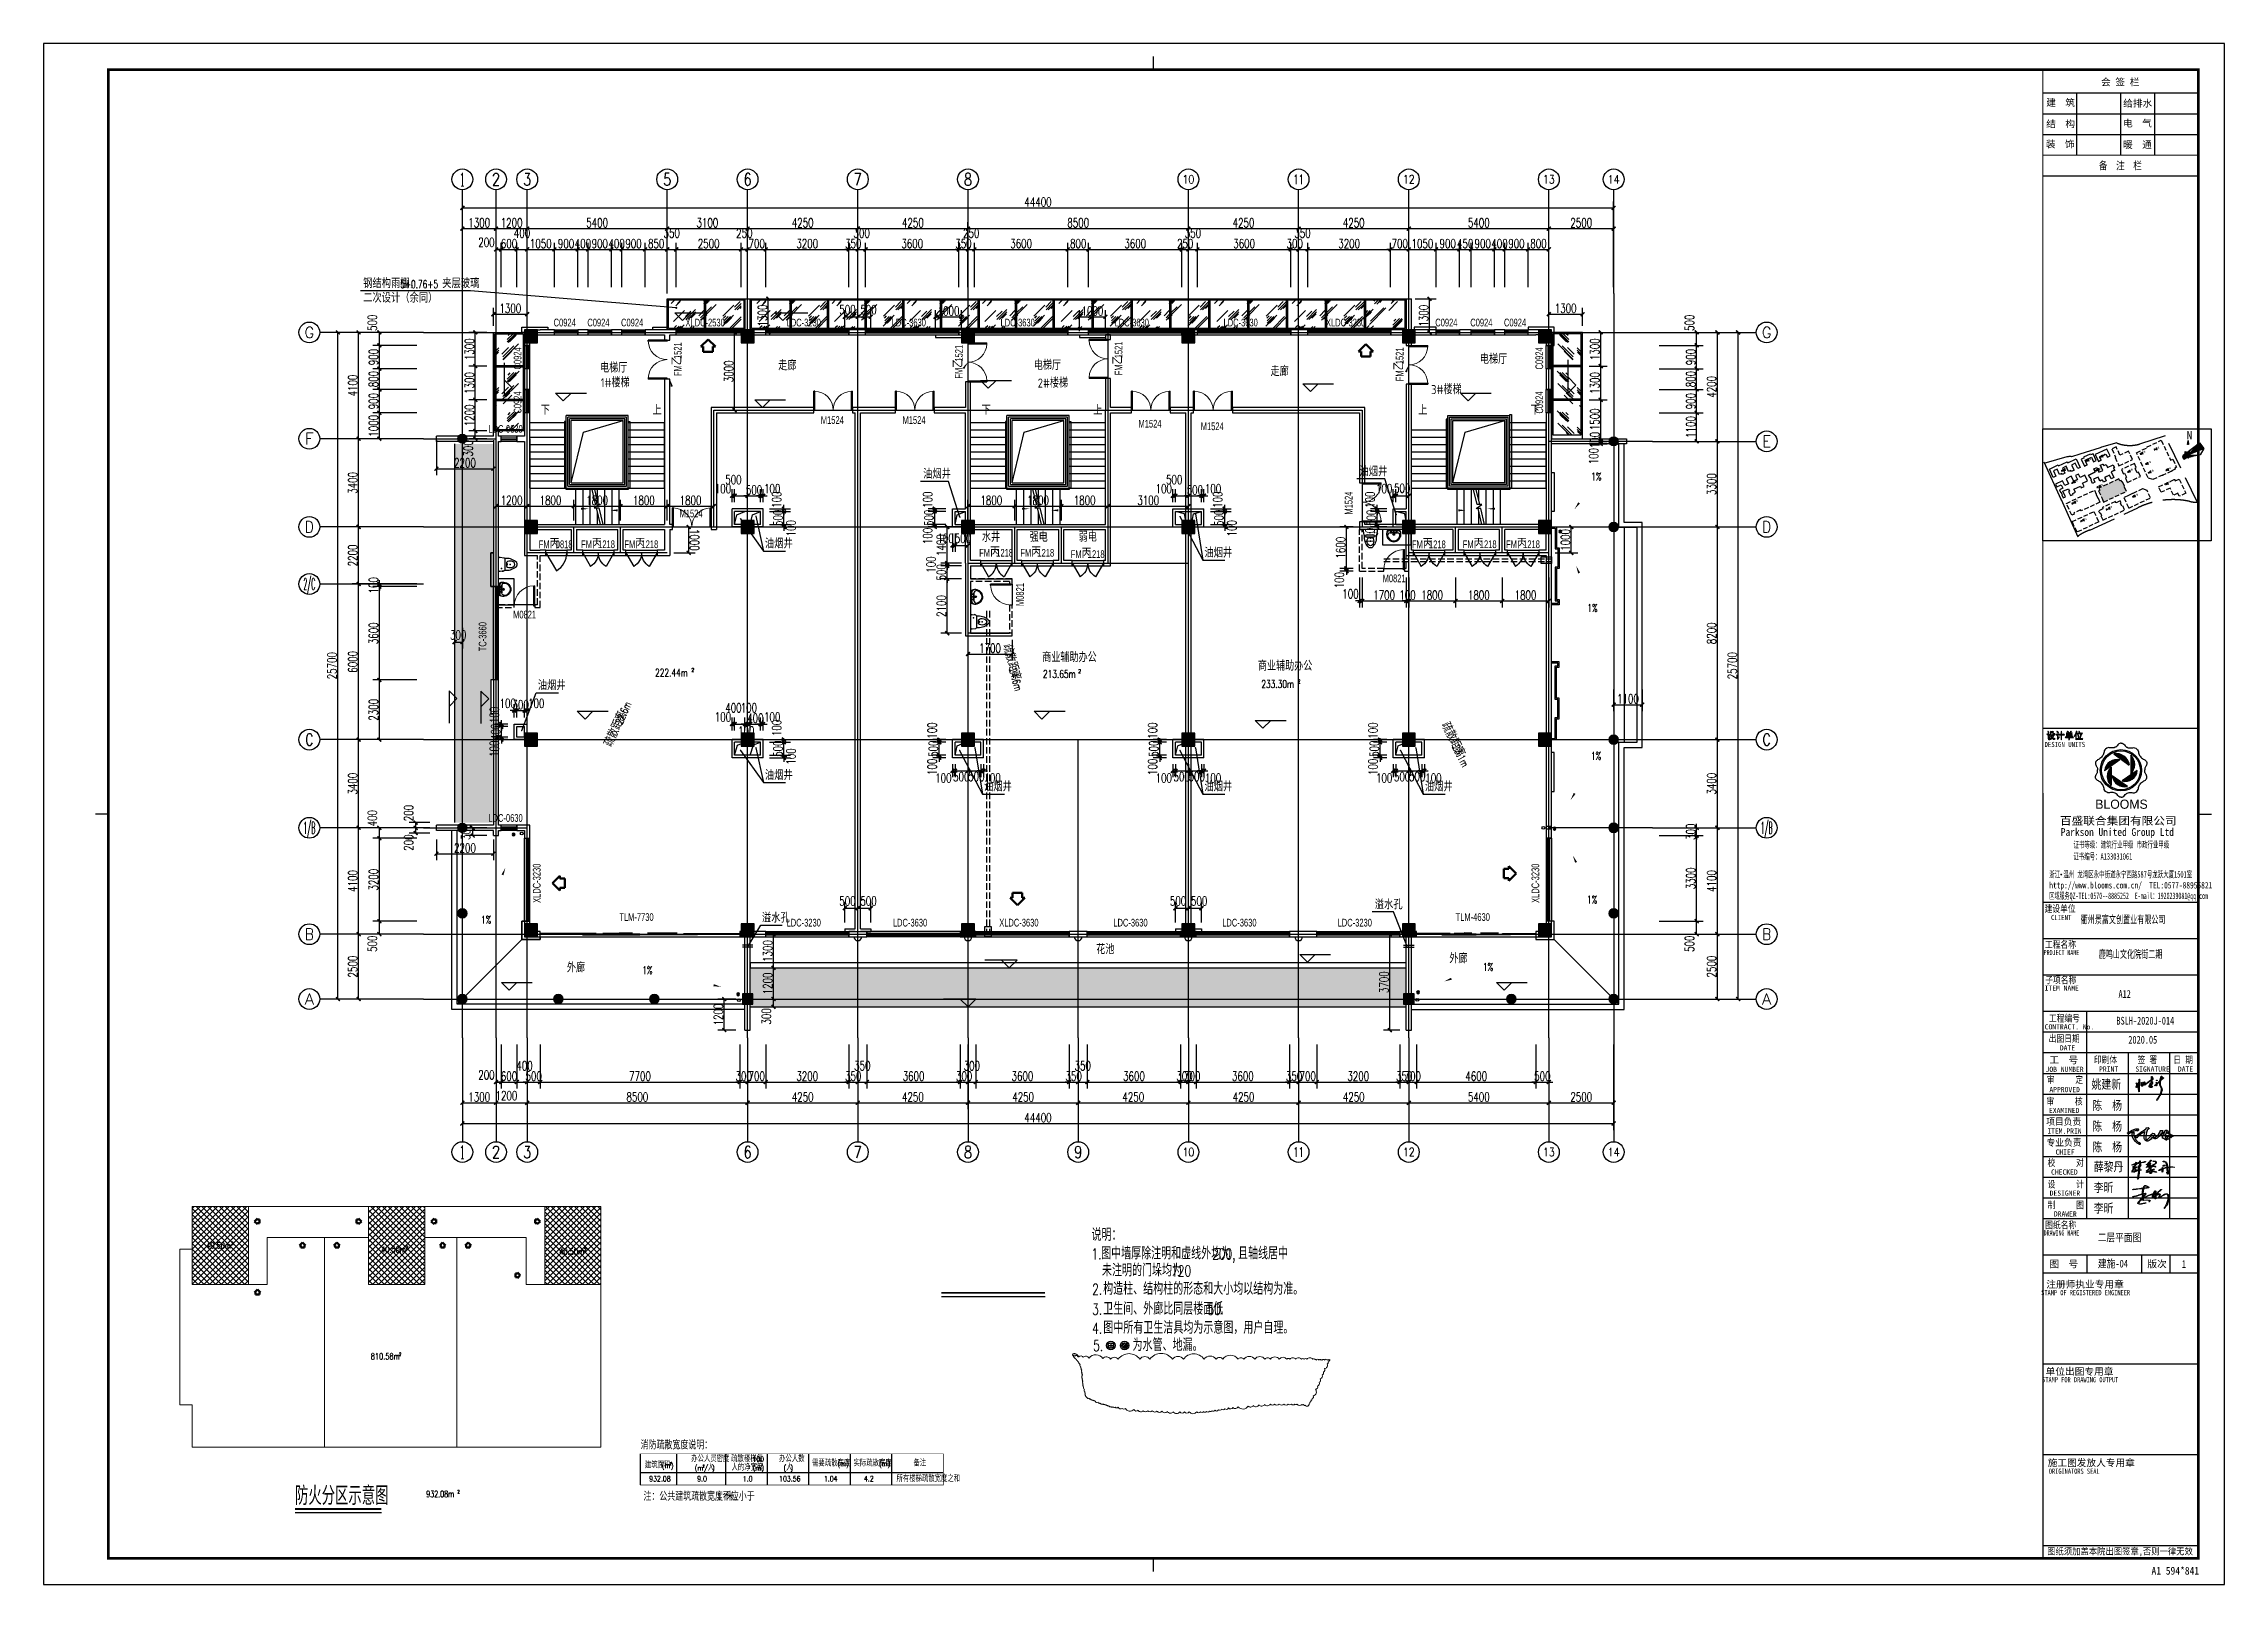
# Model space of a CAD drawing. Extents: x -24961 to 905641, y -154323 to 635957.
# Drawn here: x 468111 to 552211, y -55613 to 3787 of the extents above; entities that cross this region are included whole.
import ezdxf
from ezdxf.enums import TextEntityAlignment as Align

# ---------------------------------------------------------------- set-up
doc = ezdxf.new("R2010")
doc.units = 0
doc.header["$LTSCALE"] = 1000
doc.header["$MEASUREMENT"] = 0
doc.linetypes.add('DASH', pattern=[0.35, 0.25, -0.1])
for name, color, linetype, lineweight in [('000修改', 200, 'Continuous', 0), ('DUCT-送风管', 3, 'Continuous', 50), ('防火分区', 255, 'Continuous', 0)]:
    doc.layers.add(name, color=color, linetype=linetype, lineweight=lineweight)
for name, color, linetype in [('251', 251, 'Continuous'), ('AXIS', 3, 'Continuous'), ('AXIS_TEXT', 7, 'Continuous'), ('BALCONY', 6, 'Continuous'), ('C-COLS', 50, 'Continuous'), ('C-COLS-PATT-1', 8, 'Continuous'), ('C-COLS-PATT-2', 254, 'Continuous'), ('COLUMN', 9, 'Continuous'), ('CURTWALL', 4, 'Continuous'), ('DIM_ELEV', 3, 'Continuous'), ('DIM_LEAD', 3, 'Continuous'), ('DIM_SYMB', 3, 'Continuous'), ('DOOR_FIRE', 4, 'Continuous'), ('DOOR_FIRE_TEXT', 7, 'Continuous'), ('DOTE', 1, 'Continuous'), ('PUB_DIM', 3, 'Continuous'), ('PUB_HATCH', 8, 'Continuous'), ('PUB_STRM', 4, 'Continuous'), ('PUB_TEXT', 7, 'Continuous'), ('PUB_TITLE', 4, 'Continuous'), ('SPACE', 7, 'Continuous'), ('SPACE_HATCH', 8, 'Continuous'), ('STAIR', 2, 'Continuous'), ('WALL', 9, 'Continuous'), ('WINDOW', 4, 'Continuous'), ('WINDOW_TEXT', 7, 'Continuous'), ('X-3', 3, 'Continuous'), ('图框', 146, 'Continuous'), ('洁具', 8, 'Continuous'), ('看线', 7, 'Continuous'), ('装饰柱', 255, 'Continuous'), ('轮廓线', 6, 'Continuous'), ('雨棚', 87, 'Continuous')]:
    doc.layers.add(name, color=color, linetype=linetype)
doc.styles.add('-宋体', font='SimSun.ttf', dxfattribs={"width": 0.8})
doc.styles.add('1-1', font='SimSun.ttf', dxfattribs={"width": 0.8, "height": 2.5})
doc.styles.add('_TCH_AXIS', font='COMPLEX', dxfattribs={"bigfont": 'GBCBIG'})
doc.styles.add('_TCH_DIM', font='SIMPLEX', dxfattribs={"bigfont": 'GBCBIG'})
doc.styles.add('_TCH_SPACE', font='SIMPLEX', dxfattribs={"bigfont": 'GBCBIG'})
doc.styles.add('_TCH_WDTABLE', font='SIMPLEX', dxfattribs={"bigfont": 'GBCBIG'})
doc.styles.add('_TCH_WINDOW', font='JZFZ_ENA', dxfattribs={"width": 0.7, "height": 3.5, "bigfont": 'JZFZ_CNB'})
doc.styles.add('COMPLEX', font='COMPLEX')
doc.styles.add('DIM_FONT', font='SIMPLEX', dxfattribs={"width": 0.7, "bigfont": 'GBCBIG'})
doc.styles.get("Standard").update_dxf_attribs({"font": 'gbenor.shx', "bigfont": 'gbcbig.shx'})
doc.styles.add('TK-宋体', font='SimSun.ttf')
doc.styles.add('TQ', font='simhei.ttf')
doc.styles.add('zabrd', font='SimSun.ttf', dxfattribs={"width": 0.8})
doc.styles.add('样式 1', font='georgia.ttf', dxfattribs={"width": 0.8, "height": 3})
doc.styles.add('黑体', font='simhei.ttf')
doc.dimstyles.new('_TCH_ARCH&&100', dxfattribs={"dimtxt": 350, "dimasz": 150, "dimexe": 250, "dimexo": 250, "dimgap": 50, "dimtad": 1, "dimdec": 0, "dimzin": 0, "dimdsep": 46, "dimtxsty": 'DIM_FONT', "dimblk": 'ARCHTICK', "dimcen": 0.09, "dimclrt": 7, "dimazin": 2, "dimtfac": 1, "dimtdec": 0, "dimtix": 1, "dimtmove": 2, "dimatfit": 3, "dimfxl": 0, "dimtolj": 1, "dimtzin": 0, "dimarcsym": 0})
pattern_1 = [(45, (651092.5, 768273.8), (9e-14, 1527.3506), [600, -360, 600, -360, 240, -523.2816]), (45, (651062.5, 768303.8), (9e-14, 1527.3506), [480, -600, 360, -360, 420, -463.2816]), (45, (651062.5, 768393.8), (9e-14, 1527.3506), [360, -720, 240, -360, 540, -463.2816]), (45, (651152.5, 768303.8), (9e-14, 1527.3506), [360, -720, 300, -1303.2815]), (45, (651242.5, 768393.8), (9e-14, 1527.3506), [180, -900, 120, -1483.2815]), (45, (651092.5, 768543.8), (9e-14, 1527.3506), [120, -900, 120, -480, 300, -763.2816]), (45, (651632.5, 768453.8), (9e-14, 1527.3506), [600, -900, 720, -475.2816]), (45, (651632.5, 768363.8), (9e-14, 1527.3506), [840, -600, 900, -355.2816]), (45, (651782.5, 768483.8), (-2e-13, -1697.0563), [600, -840, 480, -763.2816]), (45, (651692.5, 768663.8), (9e-14, 1527.3506), [300, -1200, 360, -823.2816]), (45, (651872.5, 768573.8), (9e-14, 1527.3506), [240, -1200, 240, -1003.2815])]

msp = doc.modelspace()

# ---------------------------------------------------------------- texts
at = {"style": 'TK-宋体', "width": 0.8}
msp.add_text('二层平面图', height=300, dxfattribs=at).set_placement((548165.4, -42389.3), align=Align.CENTER)
at = {"style": 'TK-宋体', "oblique": 0.8, "width": 0.8}
msp.add_text('建施-04', height=300, dxfattribs=at).set_placement((547330.5, -43396.9))
for s, height, p in [('消防疏散宽度说明：', 306.38, (491134.9, -50402.7)), ('注：公共建筑疏散宽度不应小于', 306.383, (491243.3, -52384)), ('1.1', 300, (494102.9, -52384)), ('米。', 306.38, (494427.9, -52384))]:
    msp.add_text(s, height=height).set_placement(p)
at = {"color": 3, "style": '_TCH_WDTABLE'}
for s, height, p in [('建筑面积', 245.11, (491298.3, -51134)), ('办公人员密度', 245.11, (493086.7, -50892)), ('人', 245.1, (493721.5, -51228)), ('疏散楼梯每', 245.11, (494624.9, -50892)), ('人的净宽度', 245.11, (494642, -51228)), ('办公人数', 245.11, (496474.8, -50892)), ('人', 245.1, (496743.9, -51228)), ('需要疏散宽度', 245.11, (497746, -51060)), ('实际疏散宽度', 245.11, (499346, -51060)), ('备注', 245.11, (501655.8, -51060)), ('所有楼梯疏散宽度之和', 245.11, (501003.4, -51660))]:
    msp.add_text(s, height=height, dxfattribs=at).set_placement(p)
at = {"color": 3, "style": '_TCH_WDTABLE', "width": 0.705882}
for s, height, p in [('(m', 204, (491951.9, -51134)), ('2', 102, (492253.6, -51014)), (')', 204, (492301.6, -51134)), ('(m', 204, (493221, -51228)), ('2', 102, (493522.7, -51108)), ('/', 204, (493570.7, -51228)), (')', 204, (493884.9, -51228)), ('100', 204, (495441.9, -50892)), ('(m)', 204, (495459.1, -51228)), ('(', 204, (496647.9, -51228)), (')', 204, (496907.3, -51228)), ('(m)', 204, (498726.4, -51060)), ('(m)', 204, (500326.4, -51060)), ('932.08', 204, (491463.9, -51642)), ('9.0', 204, (493314.9, -51642)), ('1.0', 204, (495073.9, -51642)), ('103.56', 204, (496471.7, -51642))]:
    msp.add_text(s, height=height, dxfattribs=at).set_placement(p)
at = {"color": 6, "style": '_TCH_WDTABLE', "width": 0.705882}
msp.add_text('1.04', height=204, dxfattribs=at).set_placement((498201.9, -51642))
at = {"color": 1, "style": '_TCH_WDTABLE', "width": 0.705882}
msp.add_text('4.2', height=204, dxfattribs=at).set_placement((499744.9, -51642))
at = {"layer": 'DOOR_FIRE_TEXT', "style": '_TCH_WINDOW'}
for rotation, p in [(90, (492714.2, -8610.2)), (90, (503554.4, -8710.2)), (89.999832, (509714.2, -8582.2)), (89.999843, (520554.4, -8810.2))]:
    msp.add_text('乙', height=357.4, rotation=rotation, dxfattribs=at).set_placement(p)
at = {"layer": 'DOOR_FIRE_TEXT', "style": '_TCH_WINDOW', "width": 0.705882}
for s, rotation, p in [('1521', 90, (492714.2, -8371.9)), ('1521', 90, (503554.4, -8471.9)), ('1521', 89.999832, (509714.2, -8343.9)), ('1521', 89.999843, (520554.4, -8571.9)), ('FM', 90, (492714.2, -9030.2)), ('FM', 90, (503554.4, -9130.2)), ('FM', 89.999832, (509714.2, -9002.2)), ('FM', 89.999843, (520554.4, -9230.2))]:
    msp.add_text(s, height=297.5, rotation=rotation, dxfattribs=at).set_placement(p)
for s, p in [('FM', (487205.1, -15665.2)), ('0818', (487863.4, -15665.2)), ('FM', (488840.3, -15662.7)), ('1218', (489498.6, -15662.7)), ('FM', (490510.8, -15662.7)), ('1218', (491169.1, -15662.7)), ('FM', (504191.7, -15991.7)), ('1218', (504850, -15991.7)), ('FM', (505779.2, -15991.7)), ('1218', (506437.5, -15991.7)), ('FM', (507722.2, -16041.7)), ('1218', (508380.5, -16041.7)), ('FM', (520879.3, -15665.2)), ('1218', (521537.6, -15665.2)), ('FM', (522840.3, -15662.7)), ('1218', (523498.6, -15662.7)), ('FM', (524510.8, -15662.7)), ('1218', (525169.1, -15662.7))]:
    msp.add_text(s, height=297.5, dxfattribs=at).set_placement(p)
at = {"layer": 'DOOR_FIRE_TEXT', "style": '_TCH_WINDOW'}
for p in [(487625.1, -15665.2), (489260.3, -15662.7), (490930.8, -15662.7), (504611.7, -15991.7), (506199.2, -15991.7), (508142.2, -16041.7), (521299.3, -15665.2), (523260.3, -15662.7), (524930.8, -15662.7)]:
    msp.add_text('丙', height=357.4, dxfattribs=at).set_placement(p)
at = {"layer": 'PUB_TEXT', "linetype": 'Continuous', "style": '_TCH_DIM'}
for s, p in [('钢结构雨棚，', (480435.8, -5636.1)), ('二次设计（余同）', (480435.8, -6196.1)), ('夹层玻璃', (483485.6, -5636.1)), ('油烟井', (502028.3, -12986.2)), ('油烟井', (518855.7, -12888.4)), ('油烟井', (495927.7, -15669.7)), ('油烟井', (512875.7, -16022.7)), ('油烟井', (487171.2, -21133.7)), ('油烟井', (495927.7, -24598.2)), ('油烟井', (504375.7, -25037.2)), ('油烟井', (512875.7, -25037.2)), ('油烟井', (521375.7, -25037.2)), ('溢水孔', (519447.1, -29584.2)), ('溢水孔', (495812.1, -30097.7))]:
    msp.add_text(s, height=357.45, dxfattribs=at).set_placement(p)
at = {"layer": 'PUB_TEXT', "linetype": 'Continuous', "width": 0.705882}
for s, height, style, p in [('5+0.76+5', 297.5, '_TCH_DIM', (481865.6, -5636.1)), ('1%%%', 297.5, '_TCH_DIM', (527789.9, -13051.4)), ('1%%%', 297.5, '_TCH_DIM', (527643.5, -18120)), ('1%%%', 297.5, '_TCH_DIM', (527777.7, -23820.1)), ('1%%%', 297.5, '_TCH_DIM', (527629.8, -29362.6)), ('1%%%', 297.5, '_TCH_DIM', (484980.7, -30140.2)), ('1%%%', 297.5, '_TCH_DIM', (491197.3, -32082.5)), ('1%%%', 297.5, '_TCH_DIM', (523614.3, -31958.1)), ('40.50m', 238, '_TCH_SPACE', (474381, -42669.2)), ('2', 119, '_TCH_SPACE', (475341, -42529.2)), ('40.50m', 238, '_TCH_SPACE', (481124.5, -42824.2)), ('2', 119, '_TCH_SPACE', (482084.5, -42684.2)), ('40.50m', 238, '_TCH_SPACE', (487998.6, -42901.6)), ('2', 119, '_TCH_SPACE', (488958.6, -42761.6))]:
    msp.add_text(s, height=height, dxfattribs=dict(at, style=style)).set_placement(p)
at = {"layer": 'PUB_TEXT'}
for s, p in [('电梯厅', (506295.7, -8793.1)), ('电梯厅', (523500.1, -8559.4)), ('电梯厅', (489570.2, -8893.3)), ('1#楼梯', (489593.7, -9460.2)), ('走廊', (496440.1, -8804.7)), ('2#楼梯', (506445.8, -9475.7)), ('走廊', (515427.5, -9027.9)), ('3#楼梯', (521618.3, -9724.7)), ('水井', (504295.3, -15418.7)), ('强电', (506134.8, -15418.7)), ('弱电', (508026.8, -15410.7)), ('商业辅助办公', (506623.1, -20055.4)), ('商业辅助办公', (514938.4, -20384.4)), ('花池', (508705.6, -31312.3)), ('外廊', (488291.5, -32018.6)), ('外廊', (522322, -31666.2))]:
    msp.add_text(s, height=350, rotation=0.00001, dxfattribs=at).set_placement(p)
at = {"layer": 'PUB_TEXT', "style": '_TCH_DIM'}
for s, p in [('下', (487279.6, -10521.1)), ('上', (491587.9, -10521.1)), ('下', (504279.6, -10521.1)), ('上', (508587.9, -10521.1)), ('上', (521122.1, -10521.1)), ('下', (525449.1, -10521.1))]:
    msp.add_text(s, height=357.4, dxfattribs=at).set_placement(p)
at = {"layer": 'PUB_TEXT', "linetype": 'Continuous', "style": '_TCH_DIM'}
for rotation, p in [(285.363066, (505087.4, -19415.1)), (66.21262, (490035.4, -23360.7)), (296.900874, (521988.2, -22481.1))]:
    msp.add_text('疏散距离', height=357.45, rotation=rotation, dxfattribs=at).set_placement(p)
at = {"layer": 'PUB_TEXT', "linetype": 'Continuous', "style": '_TCH_DIM', "width": 0.705882}
for s, rotation, p in [('24.6m', 285.363066, (505339.9, -20334.2)), ('22.6m', 66.21262, (490419.9, -22488.5)), ('23.1m', 296.900874, (522419.5, -23331.1))]:
    msp.add_text(s, height=297.5, rotation=rotation, dxfattribs=at).set_placement(p)
at = {"layer": 'PUB_TEXT', "style": '_TCH_SPACE', "width": 0.705882}
for s, height, p in [('810.58m', 238, (480728, -46939.2)), ('2', 119, (481816, -46799.2)), ('932.08m', 255, (482864.5, -52256.9)), ('2', 127.5, (484064.5, -52106.9))]:
    msp.add_text(s, height=height, dxfattribs=at).set_placement(p)
at = {"layer": 'PUB_TEXT'}
msp.add_text('防火分区示意图', height=714.89, dxfattribs=at).set_placement((477806, -52550.8))
at = {"layer": 'SPACE', "linetype": 'Continuous', "style": '_TCH_SPACE', "width": 0.705882}
for s, height, p in [('222.44m', 297.5, (491692.5, -20611.6)), ('2', 148.8, (493092.5, -20436.6)), ('213.65m', 297.5, (506649.5, -20661.6)), ('2', 148.8, (508009.5, -20486.6)), ('233.30m', 297.5, (515071, -21051.1)), ('2', 148.8, (516471, -20876.1))]:
    msp.add_text(s, height=height, dxfattribs=at).set_placement(p)

# ---------------------------------------------------------------- blocks, each defined once
blk = doc.blocks.new('$lvtry$00000216')
at = {"color": 0}
blk.add_lwpolyline([(256, -203), (247, -217, -0.253603), (204, -240), (-200, -240, -0.253603), (-243, -217), (-252, -203), (-272, -58, -0.456412), (-222, 0), (227, 0, -0.456412), (277, -58)], format="xyb", close=True, dxfattribs=at)
for points in [[(-256, -176), (-272, -179), (-278, -141), (-261, -138)], [(79, -306), (-75, -306)]]:
    blk.add_lwpolyline(points, dxfattribs=at)
blk.add_lwpolyline([(-228, -232), (-226, -292, 0.204384), (-64, -696, 0.198989), (-28, -711), (33, -711, 0.198989), (69, -696, 0.204384), (231, -292), (232, -232)], format="xyb", dxfattribs=at)
blk.add_arc((2, -319), 25, 157.18895, 19.56624, dxfattribs=at)
blk.add_ellipse((2, -448), major_axis=(0, 178), ratio=0.716815, start_param=0.649377, end_param=5.633808, dxfattribs=at)
for p in [(-157, -116), (2, -448)]:
    blk.add_point(p, dxfattribs=at)
blk = doc.blocks.new('$lvtry$00000178')
at = {"color": 0}
for p, q in [((-238, 0), (238, 0)), ((-214, -36), (-272, -91)), ((-180, -23), (180, -23)), ((-142, -105), (140, -105)), ((140, -105), (-142, -105)), ((216, -37), (268, -91))]:
    blk.add_line(p, q, dxfattribs=at)
blk.add_lwpolyline([(-104, -430, 0.224698), (110, -425, 0.348046), (269, -79), (239, 0), (-241, 0), (-271, -79, 0.356844)], format="xyb", close=True, dxfattribs=at)
for centre, radius in [((-100, -65), 16.3), ((1, -172), 31.6), ((100, -65), 16.3)]:
    blk.add_circle(centre, radius, dxfattribs=at)
at = {"color": 0, "lineweight": 13}
blk.add_circle((1, -172), 23, dxfattribs=at)
at = {"color": 0}
for centre, radius, start, end in [((-142, -205), 100, 90, 190.56023), ((-1, -179), 243, 190.56023, 349.43977), ((-180, -73), 50, 90, 133.18096), ((140, -205), 100, 349.43977, 90), ((180, -73), 50, 44.56072, 90)]:
    blk.add_arc(centre, radius, start, end, dxfattribs=at)
for p in [(0, -65), (1, -172)]:
    blk.add_point(p, dxfattribs=at)
blk = doc.blocks.new('A$C76564E11')
at = {"layer": 'PUB_STRM'}
h = blk.add_hatch(dxfattribs=at)
h.set_pattern_fill('ANSI31', color=256, scale=10, style=0)
h.set_pattern_definition([(45, (-326162.057, 109492.841), (-11.22532015, 11.22532015), [])])
edge = h.paths.add_edge_path()
edge.add_arc((55, 55), 35.4, 0, 180)
edge.add_arc((55, 55), 35.4, 180, 360)
for radius in [55, 35.4]:
    blk.add_circle((55, 55), radius, dxfattribs=at)
blk = doc.blocks.new('A$C60B60BFB')
at = {"layer": 'C-COLS-PATT-1'}
for points in [[(3075, 26000), (2575, 26000), (2575, 25500), (3075, 25500)], [(11425, 26000), (10925, 26000), (10925, 25500), (11425, 25500)], [(19925, 26000), (19425, 26000), (19425, 25500), (19925, 25500)], [(28425, 26000), (27925, 26000), (27925, 25500), (28425, 25500)], [(36925, 26000), (36425, 26000), (36425, 25500), (36925, 25500)], [(42175, 26000), (41675, 26000), (41675, 25500), (42175, 25500)], [(3075, 18650), (2575, 18650), (2575, 18150), (3075, 18150)], [(11425, 18650), (10925, 18650), (10925, 18150), (11425, 18150)], [(19925, 18650), (19425, 18650), (19425, 18150), (19925, 18150)], [(28425, 18650), (27925, 18650), (27925, 18150), (28425, 18150)], [(36925, 18650), (36425, 18650), (36425, 18150), (36925, 18150)], [(42175, 18650), (41675, 18650), (41675, 18150), (42175, 18150)], [(3075, 10450), (2575, 10450), (2575, 9950), (3075, 9950)], [(11425, 10450), (10925, 10450), (10925, 9950), (11425, 9950)], [(19925, 10450), (19425, 10450), (19425, 9950), (19925, 9950)], [(28425, 10450), (27925, 10450), (27925, 9950), (28425, 9950)], [(36925, 10450), (36425, 10450), (36425, 9950), (36925, 9950)], [(42175, 10450), (41675, 10450), (41675, 9950), (42175, 9950)], [(3075, 3100), (2575, 3100), (2575, 2600), (3075, 2600)], [(11425, 3100), (10925, 3100), (10925, 2600), (11425, 2600)], [(19925, 3100), (19425, 3100), (19425, 2600), (19925, 2600)], [(28425, 3100), (27925, 3100), (27925, 2600), (28425, 2600)], [(36925, 3100), (36425, 3100), (36425, 2600), (36925, 2600)], [(42175, 3100), (41675, 3100), (41675, 2600), (42175, 2600)]]:
    blk.add_hatch(color=256, dxfattribs=at).paths.add_polyline_path(points)
at = {"layer": 'C-COLS-PATT-2'}
h = blk.add_hatch(color=256, dxfattribs=at)
edge = h.paths.add_edge_path()
edge.add_arc((175, 21800), 175, 0, 360)
h = blk.add_hatch(color=256, dxfattribs=at)
edge = h.paths.add_edge_path()
edge.add_arc((44575, 21700), 175, 0, 360)
h = blk.add_hatch(color=256, dxfattribs=at)
edge = h.paths.add_edge_path()
edge.add_arc((44575, 18400), 175, 0, 360)
h = blk.add_hatch(color=256, dxfattribs=at)
edge = h.paths.add_edge_path()
edge.add_arc((44575, 10200), 175, 0, 360)
h = blk.add_hatch(color=256, dxfattribs=at)
edge = h.paths.add_edge_path()
edge.add_arc((175, 6800), 175, 0, 360)
h = blk.add_hatch(color=256, dxfattribs=at)
edge = h.paths.add_edge_path()
edge.add_arc((44575, 6800), 175, 0, 360)
h = blk.add_hatch(color=256, dxfattribs=at)
edge = h.paths.add_edge_path()
edge.add_arc((175, 3500), 175, 0, 360)
h = blk.add_hatch(color=256, dxfattribs=at)
edge = h.paths.add_edge_path()
edge.add_arc((44575, 3500), 175, 0, 360)
h = blk.add_hatch(color=256, dxfattribs=at)
edge = h.paths.add_edge_path()
edge.add_arc((175, 200), 175, 0, 360)
h = blk.add_hatch(color=256, dxfattribs=at)
edge = h.paths.add_edge_path()
edge.add_arc((3875, 200), 175, 0, 360)
h = blk.add_hatch(color=256, dxfattribs=at)
edge = h.paths.add_edge_path()
edge.add_arc((7575, 200), 175, 0, 360)
for points in [[(10975, 0), (11375, 0), (11375, 400), (10975, 400)], [(36475, 0), (36875, 0), (36875, 400), (36475, 400)]]:
    blk.add_hatch(color=256, dxfattribs=at).paths.add_polyline_path(points)
h = blk.add_hatch(color=256, dxfattribs=at)
edge = h.paths.add_edge_path()
edge.add_arc((40625, 200), 175, 0, 360)
h = blk.add_hatch(color=256, dxfattribs=at)
edge = h.paths.add_edge_path()
edge.add_arc((44575, 200), 175, 0, 360)
at = {"layer": 'C-COLS'}
for points in [[(2575, 25500), (3075, 25500), (3075, 26000), (2575, 26000)], [(10925, 25500), (11425, 25500), (11425, 26000), (10925, 26000)], [(19425, 25500), (19925, 25500), (19925, 26000), (19425, 26000)], [(27925, 25500), (28425, 25500), (28425, 26000), (27925, 26000)], [(36425, 25500), (36925, 25500), (36925, 26000), (36425, 26000)], [(41675, 25500), (42175, 25500), (42175, 26000), (41675, 26000)], [(2575, 18150), (3075, 18150), (3075, 18650), (2575, 18650)], [(10925, 18150), (11425, 18150), (11425, 18650), (10925, 18650)], [(19425, 18150), (19925, 18150), (19925, 18650), (19425, 18650)], [(27925, 18150), (28425, 18150), (28425, 18650), (27925, 18650)], [(36425, 18150), (36925, 18150), (36925, 18650), (36425, 18650)], [(41675, 18150), (42175, 18150), (42175, 18650), (41675, 18650)], [(2575, 9950), (3075, 9950), (3075, 10450), (2575, 10450)], [(10925, 9950), (11425, 9950), (11425, 10450), (10925, 10450)], [(19425, 9950), (19925, 9950), (19925, 10450), (19425, 10450)], [(27925, 9950), (28425, 9950), (28425, 10450), (27925, 10450)], [(36425, 9950), (36925, 9950), (36925, 10450), (36425, 10450)], [(41675, 9950), (42175, 9950), (42175, 10450), (41675, 10450)], [(2575, 2600), (3075, 2600), (3075, 3100), (2575, 3100)], [(10925, 2600), (11425, 2600), (11425, 3100), (10925, 3100)], [(19425, 2600), (19925, 2600), (19925, 3100), (19425, 3100)], [(27925, 2600), (28425, 2600), (28425, 3100), (27925, 3100)], [(36425, 2600), (36925, 2600), (36925, 3100), (36425, 3100)], [(41675, 2600), (42175, 2600), (42175, 3100), (41675, 3100)], [(10975, 0), (11375, 0), (11375, 400), (10975, 400)], [(36475, 0), (36875, 0), (36875, 400), (36475, 400)]]:
    blk.add_lwpolyline(points, close=True, dxfattribs=at)
at = {"layer": 'C-COLS', "linetype": 'Continuous'}
for centre in [(175, 21800), (44575, 21700), (44575, 18400), (44575, 10200), (175, 6800), (44575, 6800), (175, 3500), (44575, 3500), (175, 200), (3875, 200), (7575, 200), (40625, 200), (44575, 200)]:
    blk.add_circle(centre, 175, dxfattribs=at)
blk = doc.blocks.new('A$C30CE6338')
at = {"layer": 'SPACE'}
for color, points in [(256, [(7841, 4911), (7842, 4802), (7747, 4733), (7708, 4615), (7759, 4476), (7924, 4558), (8004, 4543), (8060, 4598), (8004, 4734)]), (256, [(7841, 4911), (7842, 4802), (7747, 4733), (7708, 4615), (7759, 4476), (7924, 4558), (8004, 4543), (8060, 4598), (8004, 4734)]), (256, [(7946, 4874), (7841, 4911), (8004, 4734), (8004, 4734)]), (256, [(7946, 4874), (7841, 4911), (8004, 4734), (8004, 4734)]), (7, [(8004, 5520), (7976, 5301), (8004, 5301), (8032, 5301)]), (7, [(8004, 5520), (7976, 5301), (8004, 5301), (8032, 5301)]), (7, [(8004, 4734), (8877, 5084), (8635, 5399)]), (7, [(8004, 4734), (8877, 5084), (8635, 5399)]), (7, [(8004, 4734), (8877, 5084), (8635, 5399)]), (7, [(8004, 4734), (8877, 5084), (8635, 5399)]), (7, [(8004, 4734), (7708, 4615), (7759, 4476)]), (7, [(8004, 4734), (7708, 4615), (7759, 4476)]), (7, [(8004, 4734), (7708, 4615), (7759, 4476)]), (7, [(8004, 4734), (7708, 4615), (7759, 4476)]), (256, [(8003, 4734), (7842, 4802), (7748, 4733)]), (256, [(8003, 4734), (7842, 4802), (7748, 4733)]), (7, [(8004, 4734), (7924, 4558), (8004, 4543)]), (7, [(8004, 4734), (7924, 4558), (8004, 4543)]), (7, [(8004, 4734), (7924, 4558), (8004, 4543)]), (7, [(8004, 4734), (7924, 4558), (8004, 4543)]), (7, [(8003, 4734), (8233, 4637), (8671, 4736), (8671, 4736)]), (7, [(8003, 4734), (8233, 4637), (8671, 4736), (8671, 4736)]), (7, [(8003, 4734), (8233, 4637), (8671, 4736), (8671, 4736)]), (7, [(8003, 4734), (8233, 4637), (8671, 4736), (8671, 4736)])]:
    blk.add_hatch(color=color, dxfattribs=at).paths.add_polyline_path(points)
at = {"layer": 'SPACE', "linetype": 'Continuous'}
blk.add_hatch(color=0, dxfattribs=at).paths.add_polyline_path([(8004, 4734), (8004, 4734), (8133, 5019), (8004, 4921)])
blk.add_hatch(color=0, dxfattribs=at).paths.add_polyline_path([(8004, 4734), (8004, 4734), (8133, 5019), (8004, 4921)])
at = {"layer": 'SPACE'}
h = blk.add_hatch(color=1, dxfattribs=at)
h.dxf.hatch_style = 1
h.paths.add_polyline_path([(3258, 2325), (3348, 2132), (4599, 2714), (4466, 2999), (4491, 3010), (4382, 3245), (4357, 3233), (4314, 3325), (4242, 3292), (4189, 3406), (3083, 2892), (3135, 2780), (3062, 2746)])
at = {"layer": 'SPACE', "color": 8, "linetype": 'DASH', "ltscale": 6}
for p, q in [((3149, 5121), (2032, 4769)), ((3185, 5135), (3149, 5121)), ((3221, 5146), (3185, 5135)), ((4066, 5384), (3221, 5146)), ((6729, 5774), (5316, 5319)), ((8512, 2114), (6729, 5774)), ((175, 4290), (101, 4269)), ((1323, 4613), (175, 4290)), ((1353, 4620), (1323, 4613)), ((1359, 4622), (1353, 4620)), ((1397, 4629), (1359, 4622)), ((1434, 4633), (1397, 4629)), ((1470, 4635), (1434, 4633)), ((1472, 4635), (1470, 4635)), ((1474, 4635), (1472, 4635)), ((1510, 4635), (1474, 4635)), ((1546, 4633), (1510, 4635)), ((1548, 4633), (1546, 4633)), ((1568, 4630), (1548, 4633)), ((1586, 4628), (1568, 4630)), ((2032, 4769), (1586, 4628)), ((2579, 579), (5235, 1814))]:
    blk.add_line(p, q, dxfattribs=at)
at = {"layer": 'SPACE', "color": 8, "linetype": 'DASH'}
for p, q in [((5158, 4849), (5754, 5126)), ((5805, 3457), (5158, 4849)), ((5737, 5162), (6526, 5529)), ((5754, 5126), (5737, 5162)), ((6526, 5529), (7038, 4429)), ((6593, 3618), (6053, 3367)), ((6605, 3593), (6593, 3618)), ((7086, 3828), (6617, 3610)), ((6617, 3610), (6622, 3600)), ((7038, 4429), (7163, 4487)), ((7091, 3819), (7086, 3828)), ((7107, 3826), (7091, 3819)), ((7294, 3944), (7096, 3851)), ((7096, 3851), (7107, 3826)), ((7163, 4487), (7366, 4052)), ((7366, 4052), (7265, 4005)), ((7265, 4005), (7294, 3944)), ((7294, 3944), (7294, 3944)), ((6053, 3367), (5805, 3457)), ((6622, 3600), (6605, 3593)), ((1613, 1050), (2811, 1607)), ((2811, 1607), (3078, 1032)), ((1881, 475), (1613, 1050)), ((3078, 1032), (1881, 475))]:
    blk.add_line(p, q, dxfattribs=at)
at = {"layer": 'SPACE', "color": 8}
blk.add_lwpolyline([(0, 6163), (9281, 6163), (9281, 0), (0, 0)], close=True, dxfattribs=at)
at = {"layer": 'SPACE', "color": 8, "linetype": 'DASH', "ltscale": 2000}
blk.add_lwpolyline([(3211, 4441), (3063, 4372), (3211, 4441), (3135, 4606), (3475, 4764), (3552, 4599), (3700, 4668), (3523, 5048), (2887, 4752), (3063, 4372), (3211, 4441)], dxfattribs=at)
at = {"layer": 'SPACE', "color": 8, "linetype": 'DASH'}
for points in [[(4191, 4131), (4937, 4477), (4725, 4933), (4724, 4935), (4249, 4715), (4039, 5167), (4036, 5166), (3796, 5054), (4006, 4602), (3978, 4589), (4191, 4131)], [(4654, 3208), (5372, 3542), (5261, 3779), (5192, 3747), (5077, 3993), (5147, 4025), (5042, 4251), (4324, 3917), (4427, 3697), (4429, 3691), (4499, 3724), (4614, 3478), (4544, 3446)], [(2102, 1641), (2075, 1700), (1698, 1524), (1725, 1466), (1597, 1406), (1293, 2059), (2840, 2779), (2943, 2558), (2931, 2553), (3030, 2341), (3041, 2346), (3144, 2125)], [(3258, 2325), (3258, 2325), (3348, 2132), (4599, 2714), (4466, 2999), (4491, 3010), (4382, 3245), (4357, 3233), (4314, 3325), (4242, 3292), (4189, 3406), (3083, 2892), (3135, 2780), (3062, 2746)], [(4731, 1801), (5929, 2358), (5739, 2767), (5496, 2856), (5181, 2710), (4941, 2598), (4941, 2598), (4710, 2490), (4464, 2376)], [(6519, 2671), (6378, 2974), (7250, 3380), (7253, 3381), (7292, 3298), (7510, 3399), (7875, 2614), (7513, 2446), (7434, 2616), (7197, 2506), (7013, 2901), (6519, 2671)]]:
    blk.add_lwpolyline(points, close=True, dxfattribs=at)
at = {"layer": 'SPACE', "color": 7}
for points in [[(7946, 4874), (8004, 4921), (8635, 5399), (8877, 5084), (8671, 4736), (8233, 4637), (8122, 4606), (8060, 4598), (8004, 4543), (7924, 4558), (7759, 4476), (7708, 4615), (7747, 4733), (7842, 4802), (7841, 4911), (7946, 4874)], [(7946, 4874), (8004, 4921), (8635, 5399), (8877, 5084), (8671, 4736), (8233, 4637), (8122, 4606), (8060, 4598), (8004, 4543), (7924, 4558), (7759, 4476), (7708, 4615), (7747, 4733), (7842, 4802), (7841, 4911), (7946, 4874)], [(7946, 4874), (8004, 4921), (8635, 5399), (8877, 5084), (8671, 4736), (8233, 4637), (8122, 4606), (8060, 4598), (8004, 4543), (7924, 4558), (7759, 4476), (7708, 4615), (7747, 4733), (7842, 4802), (7841, 4911), (7946, 4874)], [(7946, 4874), (8004, 4921), (8635, 5399), (8877, 5084), (8671, 4736), (8233, 4637), (8122, 4606), (8060, 4598), (8004, 4543), (7924, 4558), (7759, 4476), (7708, 4615), (7747, 4733), (7842, 4802), (7841, 4911), (7946, 4874)], [(7708, 4615), (8877, 5084)], [(7708, 4615), (8877, 5084)], [(7708, 4615), (8877, 5084)], [(7708, 4615), (8877, 5084)], [(7759, 4476), (8635, 5399)], [(7759, 4476), (8635, 5399)], [(7759, 4476), (8635, 5399)], [(7759, 4476), (8635, 5399)], [(7841, 4911), (8122, 4606)], [(7841, 4911), (8122, 4606)], [(7841, 4911), (8122, 4606)], [(7841, 4911), (8122, 4606)], [(7924, 4558), (8133, 5019)], [(7924, 4558), (8133, 5019)], [(7924, 4558), (8133, 5019)], [(7924, 4558), (8133, 5019)], [(7946, 4874), (8060, 4598)], [(7946, 4874), (8060, 4598)], [(7946, 4874), (8060, 4598)], [(7946, 4874), (8060, 4598)], [(7842, 4802), (8233, 4637)], [(7842, 4802), (8233, 4637)], [(7842, 4802), (8233, 4637)], [(7842, 4802), (8233, 4637)]]:
    blk.add_lwpolyline(points, dxfattribs=at)
blk.add_lwpolyline([(8004, 5301), (7976, 5301), (8004, 5520), (8032, 5301)], close=True, dxfattribs=at)
blk.add_lwpolyline([(8004, 5301), (7976, 5301), (8004, 5520), (8032, 5301)], close=True, dxfattribs=at)
at = {"layer": 'SPACE', "color": 7, "const_width": 1.53}
for points in [[(8004, 5301), (8004, 4290)], [(8004, 5301), (8004, 4290)], [(8004, 5301), (8004, 4290)], [(8004, 5301), (8004, 4290)], [(7341, 4732), (9048, 4737)], [(7341, 4732), (9048, 4737)], [(7341, 4732), (9048, 4737)], [(7341, 4732), (9048, 4737)]]:
    blk.add_lwpolyline(points, dxfattribs=at)
at = {"layer": 'SPACE', "color": 8}
for points in [[(1951, 199), (1018, 2250), (998, 2248), (1030, 2270), (1010, 2269), (78, 4320)], [(2440, 4179), (2292, 4110), (2440, 4179), (2323, 4432), (2674, 4595), (2792, 4342), (2940, 4411), (2764, 4790), (2621, 4723), (2603, 4762), (2240, 4594), (2258, 4555), (2116, 4488), (2292, 4110), (2440, 4179)]]:
    blk.add_lwpolyline(points, dxfattribs=at)
at = {"layer": 'SPACE', "color": 8, "linetype": 'DASH', "ltscale": 5000}
for points in [[(360, 3948), (843, 4173), (869, 4117), (1344, 4338), (1370, 4282), (1842, 4502), (2057, 4038), (1918, 3973), (1783, 4264), (1581, 4170), (1717, 3880), (1574, 3813), (1548, 3869), (1417, 3808), (1282, 4099), (1081, 4005), (1216, 3715), (1074, 3648), (1048, 3704), (916, 3643), (781, 3934), (580, 3840), (715, 3550), (576, 3485)], [(3873, 4187), (3941, 4041), (3890, 4018), (3957, 3876), (3770, 3789), (3912, 3481), (3762, 3411), (3673, 3603), (3407, 3479), (3494, 3292), (3338, 3219), (3298, 3304), (3293, 3302), (3271, 3349), (3140, 3288), (3041, 3501), (2790, 3384), (2867, 3216), (2736, 3155), (2656, 3328), (2678, 3339), (2614, 3475), (2592, 3465), (2521, 3619), (2886, 3789), (2808, 3956), (2968, 4030), (3086, 3775), (3296, 3872), (3165, 4154), (3313, 4223), (3352, 4138), (3484, 4199), (3558, 4040)], [(3872, 4182), (3937, 4043), (3886, 4019), (3953, 3877), (3765, 3790), (3908, 3483), (3763, 3415), (3674, 3607), (3403, 3481), (3490, 3294), (3340, 3223), (3300, 3309), (3294, 3306), (3272, 3353), (3141, 3292), (3042, 3505), (2785, 3385), (2863, 3218), (2738, 3159), (2660, 3327), (2682, 3337), (2616, 3479), (2594, 3469), (2525, 3617), (2891, 3787), (2813, 3955), (2966, 4026), (3085, 3771), (3300, 3871), (3169, 4153), (3311, 4219), (3351, 4134), (3482, 4195), (3556, 4036)]]:
    blk.add_lwpolyline(points, close=True, dxfattribs=at)
blk.add_lwpolyline([(688, 3119), (761, 2963), (1012, 3080), (1098, 2896), (908, 2807), (974, 2665), (996, 2675), (1060, 2538), (1038, 2528), (1116, 2361), (1250, 2423), (1108, 2727), (1407, 2866), (1472, 2730), (1417, 2705), (1522, 2488), (1664, 2554), (1643, 2599), (1791, 2668), (1713, 2835), (2071, 3002), (2115, 2907), (2277, 2982), (2190, 3169), (2458, 3294), (2314, 3604), (2046, 3479), (1960, 3663), (1798, 3588), (1901, 3367), (1697, 3272), (1568, 3549), (1278, 3414), (1408, 3135), (1204, 3040), (1082, 3302), (688, 3119)], dxfattribs=at)
at = {"layer": 'SPACE', "color": 8, "linetype": 'DASH'}
blk.add_lwpolyline([(4357, 1912), (4280, 2077), (4317, 2094), (4267, 2200), (4027, 2088), (3995, 2158), (3277, 1824), (3310, 1754), (3070, 1643), (3119, 1536), (3155, 1553), (3232, 1389), (3196, 1372), (3305, 1137), (4502, 1694), (4502, 1694), (4393, 1929)], dxfattribs=at)
at = {"layer": 'SPACE', "color": 8, "linetype": 'DASH', "ltscale": 6}
for centre, radius, start, end in [((4788, 7214), 1967, 248.48327, 285.55706), ((7171, -2154), 4416, 107.54483, 116.01377), ((7171, -2154), 4416, 77.94896, 107.54404), ((8582, 4454), 2341, 257.94962, 268.28763), ((3277, -1608), 2296, 107.68511, 125.9937)]:
    blk.add_arc(centre, radius, start, end, dxfattribs=at)
at = {"layer": 'SPACE', "color": 8, "style": '_TCH_DIM', "width": 0.705882}
for s, p in [('A2#', (5379, 4728)), ('A1#', (6143, 4963)), ('A14#', (1044, 3801)), ('A10#', (2340, 4318)), ('A11#', (2919, 3813)), ('A10#', (3121, 4546)), ('A8#', (4684, 3737)), ('A3#', (5665, 4169)), ('A4#', (5819, 3694)), ('A5#', (6782, 3824)), ('A15#', (1598, 3124)), ('A9#', (4956, 2371)), ('A6#', (6764, 3062)), ('A16#', (1612, 1998)), ('A13#', (3502, 1668)), ('A17#', (2082, 1015))]:
    blk.add_text(s, height=85.1, rotation=24.94464, dxfattribs=at).set_placement(p)
at = {"layer": 'SPACE', "color": 8, "style": '_TCH_DIM'}
for p in [(5587, 4824), (6340, 5055), (1293, 3917), (2589, 4433), (3158, 3924), (3370, 4662), (4892, 3833), (5873, 4266), (6026, 3790), (6990, 3920), (1847, 3240), (5163, 2468), (6971, 3159), (1861, 2114), (2330, 1130), (3751, 1784)]:
    blk.add_text('楼', height=96.5, rotation=24.94464, dxfattribs=at).set_placement(p)
at = {"layer": 'SPACE', "color": 1, "style": '_TCH_DIM', "width": 0.705882}
blk.add_text('A12#', height=85.1, rotation=24.94464, dxfattribs=at).set_placement((2988, 2884))
at = {"layer": 'SPACE', "color": 1, "style": '_TCH_DIM'}
blk.add_text('楼', height=96.5, rotation=24.94464, dxfattribs=at).set_placement((3236, 2999))
at = {"layer": 'SPACE', "color": 7, "insert": (7920, 6037), "char_height": 462, "width": 188.42, "attachment_point": 1, "style": '黑体'}
blk.add_mtext('N', dxfattribs=at)
blk.add_mtext('N', dxfattribs=at)
blk = doc.blocks.new('A$C37C94998')
at = {"linetype": 'Continuous'}
h = blk.add_hatch(color=8, dxfattribs=at)
h.paths.add_polyline_path([(83, 192), (86, 188), (82, 183), (70, 177), (69, 175), (76, 175), (82, 178), (88, 183), (89, 192), (87, 194), (83, 195)])
h.paths.add_polyline_path([(47, 163), (45, 160), (44, 162), (46, 164)], flags=17)
h.paths.add_polyline_path([(45, 127), (44, 124), (33, 115), (19, 107), (16, 108), (18, 119), (20, 122), (23, 122), (27, 126), (32, 128), (42, 129), (43, 128)], flags=17)
h.paths.add_polyline_path([(95, 161), (95, 164), (92, 165), (86, 161), (86, 151)])
h.paths.add_polyline_path([(90, 144), (92, 143), (90, 141)], flags=17)
h.paths.add_polyline_path([(75, 109), (77, 108), (75, 96), (65, 94), (64, 96), (70, 100)], flags=17)
h = blk.add_hatch(color=8)
h.paths.add_polyline_path([(197, 167), (197, 170), (194, 170), (192, 172), (192, 181), (199, 188), (204, 196), (204, 202), (201, 202), (195, 192), (187, 185), (186, 182), (171, 164), (163, 159), (154, 157), (154, 153), (158, 152), (175, 160), (187, 163), (189, 161), (188, 151), (182, 128), (179, 127), (179, 124), (182, 123), (185, 126), (191, 140), (191, 144), (194, 148), (197, 147), (201, 142), (203, 134), (206, 138), (204, 146), (197, 151), (195, 150), (193, 152), (193, 163)])
h.paths.add_polyline_path([(185, 167), (179, 165), (176, 166), (186, 175), (188, 174), (188, 170)], flags=16)
h.paths.add_polyline_path([(181, 151), (180, 153), (176, 153), (171, 143), (156, 126), (157, 123), (162, 126), (175, 139)], flags=17)
h.paths.add_polyline_path([(248, 139), (233, 140), (229, 138), (224, 139), (234, 155), (232, 163), (230, 162), (227, 152), (203, 127), (200, 126), (173, 101), (154, 87), (154, 85), (159, 86), (161, 89), (171, 95), (182, 105), (198, 115), (203, 121), (215, 130), (227, 134), (233, 134), (235, 136), (245, 135), (249, 131), (249, 127), (251, 127), (253, 130), (252, 135)])
h.paths.add_polyline_path([(258, 171), (260, 184), (253, 191), (249, 192), (232, 191), (228, 194), (227, 189), (229, 187), (248, 189), (256, 184), (256, 177), (248, 164), (246, 163), (246, 161), (239, 156), (242, 155), (251, 162)])
h.paths.add_polyline_path([(221, 94), (232, 99), (235, 99), (243, 105), (243, 108), (230, 106), (225, 103), (220, 103), (215, 99), (208, 98), (203, 106), (205, 114), (201, 114), (198, 110), (200, 99), (203, 96), (197, 91), (194, 91), (192, 88), (186, 87), (183, 84), (172, 85), (162, 83), (154, 76), (157, 72), (165, 72), (166, 74), (169, 74), (181, 80), (186, 75), (188, 68), (192, 62), (196, 60), (202, 60), (205, 62), (212, 73), (212, 79), (214, 81), (232, 80), (234, 78), (244, 76), (247, 77), (252, 75), (261, 75), (265, 78), (254, 79), (240, 84), (238, 83), (235, 85), (217, 86), (214, 88)])
h.paths.add_polyline_path([(207, 77), (202, 66), (197, 64), (189, 72), (189, 74), (183, 82), (202, 92), (204, 91), (206, 89)], flags=16)
h.paths.add_polyline_path([(209, 94), (212, 96), (214, 94)], flags=16)
h.paths.add_polyline_path([(213, 96), (216, 97), (217, 96)], flags=16)
h.paths.add_polyline_path([(221, 99), (221, 101), (222, 100)], flags=16)
h.paths.add_polyline_path([(175, 82), (175, 80), (169, 77), (161, 75), (160, 77), (165, 81), (170, 81), (174, 83)], flags=16)
h = blk.add_hatch(color=8)
h.paths.add_polyline_path([(375, 127), (365, 123), (357, 123), (355, 121), (335, 116), (331, 117), (331, 122), (327, 123), (325, 121), (324, 114), (321, 111), (305, 105), (289, 96), (289, 92), (294, 91), (298, 94), (301, 94), (302, 97), (307, 97), (322, 105), (322, 76), (326, 75), (329, 85), (330, 107), (334, 110), (338, 110), (344, 113), (375, 119), (378, 102), (379, 76), (374, 74), (374, 70), (384, 54), (387, 54), (388, 56), (388, 65), (386, 73), (386, 91), (384, 99), (383, 120), (385, 122), (395, 124), (409, 124), (415, 126), (450, 125), (454, 127), (453, 129), (438, 131), (410, 131), (393, 128), (383, 128), (378, 151), (378, 158), (371, 177), (364, 184), (344, 191), (334, 191), (334, 186), (348, 183), (350, 184), (351, 182), (357, 180), (362, 176), (367, 169), (371, 158)])
h.paths.add_polyline_path([(342, 148), (332, 143), (332, 140), (336, 139), (340, 142), (349, 143), (351, 140), (353, 140), (354, 144), (349, 148)], flags=17)
at = {"color": 8, "linetype": 'Continuous'}
for points in [[(83, 195), (87, 194), (89, 192), (88, 183), (82, 178), (76, 175), (70, 175), (70, 172), (128, 183), (131, 185), (135, 185), (138, 188), (144, 188), (145, 186), (139, 182), (134, 182), (128, 179), (94, 173), (86, 170), (78, 170), (69, 167), (62, 167), (57, 165), (49, 158), (45, 157), (40, 150), (18, 130), (21, 126), (24, 129), (35, 133), (46, 131), (48, 129), (48, 124), (31, 110), (40, 103), (42, 98), (41, 92), (35, 83), (27, 76), (20, 74), (12, 78), (12, 82), (16, 78), (23, 78), (32, 85), (38, 96), (38, 100), (34, 104), (24, 105), (13, 99), (5, 79), (1, 74), (0, 77), (8, 95), (15, 120), (15, 128), (10, 129), (9, 131), (18, 134), (30, 146), (27, 150), (36, 157), (42, 159), (43, 161), (39, 162), (3, 150), (0, 152), (0, 154), (18, 159), (35, 166), (48, 168), (50, 170), (47, 175), (39, 176), (39, 179), (47, 179), (52, 175), (51, 174), (53, 169), (62, 173), (68, 172), (70, 177), (82, 183), (86, 188), (83, 192), (83, 195)], [(43, 128), (42, 129), (32, 128), (27, 126), (23, 122), (20, 122), (18, 119), (16, 108), (19, 107), (33, 115), (44, 124), (45, 127), (43, 128)], [(92, 165), (95, 164), (95, 161), (79, 144), (77, 144), (77, 142), (79, 141), (87, 145), (97, 145), (92, 138), (88, 137), (87, 134), (79, 130), (77, 127), (69, 122), (85, 122), (87, 120), (81, 114), (81, 99), (84, 97), (98, 98), (98, 95), (86, 95), (85, 93), (83, 94), (81, 92), (79, 79), (76, 71), (73, 40), (71, 37), (71, 27), (68, 15), (69, 7), (65, 0), (63, 0), (61, 4), (65, 12), (65, 23), (68, 39), (72, 77), (74, 81), (73, 92), (69, 90), (54, 88), (46, 83), (40, 84), (39, 86), (63, 98), (69, 104), (69, 108), (76, 114), (76, 116), (81, 116), (83, 119), (80, 121), (77, 119), (67, 118), (64, 120), (64, 122), (87, 137), (89, 141), (85, 142), (71, 135), (68, 135), (67, 137), (75, 143), (76, 142), (77, 145), (86, 153), (86, 161), (92, 165)], [(47, 163), (46, 164), (44, 162), (45, 160), (47, 163)], [(77, 108), (75, 109), (70, 100), (64, 96), (65, 94), (75, 96), (77, 108)], [(92, 143), (90, 144), (90, 141), (92, 143)], [(201, 202), (204, 202), (204, 196), (199, 188), (192, 181), (192, 172), (194, 170), (197, 170), (197, 167), (193, 163), (193, 152), (195, 150), (197, 151), (204, 146), (206, 138), (203, 134), (201, 142), (197, 147), (194, 148), (191, 144), (191, 140), (185, 126), (182, 123), (179, 124), (179, 127), (182, 128), (188, 151), (189, 161), (187, 163), (175, 160), (158, 152), (154, 153), (154, 157), (163, 159), (171, 164), (186, 182), (187, 185), (195, 192), (201, 202)], [(230, 162), (232, 163), (234, 155), (224, 139), (229, 138), (233, 140), (248, 139), (252, 135), (253, 130), (251, 127), (249, 127), (249, 131), (245, 135), (235, 136), (233, 134), (227, 134), (215, 130), (203, 121), (198, 115), (182, 105), (171, 95), (161, 89), (159, 86), (154, 85), (154, 87), (173, 101), (200, 126), (203, 127), (227, 152), (230, 162)], [(201, 114), (205, 114), (203, 106), (208, 98), (215, 99), (220, 103), (225, 103), (230, 106), (243, 108), (243, 105), (235, 99), (232, 99), (221, 94), (214, 88), (217, 86), (235, 85), (238, 83), (240, 84), (254, 79), (265, 78), (261, 75), (252, 75), (247, 77), (244, 76), (234, 78), (232, 80), (214, 81), (212, 79), (212, 73), (205, 62), (202, 60), (196, 60), (192, 62), (188, 68), (186, 75), (181, 80), (169, 74), (166, 74), (165, 72), (157, 72), (154, 76), (162, 83), (172, 85), (183, 84), (186, 87), (192, 88), (194, 91), (197, 91), (203, 96), (200, 99), (198, 110), (201, 114)], [(176, 153), (180, 153), (181, 151), (175, 139), (162, 126), (157, 123), (156, 126), (171, 143), (176, 153)], [(175, 82), (174, 83), (170, 81), (165, 81), (160, 77), (161, 75), (169, 77), (175, 80), (175, 82)], [(188, 174), (186, 175), (176, 166), (179, 165), (185, 167), (188, 170), (188, 174)], [(204, 91), (202, 92), (183, 82), (189, 74), (189, 72), (197, 64), (202, 66), (207, 77), (206, 89), (204, 91)], [(214, 94), (212, 96), (209, 94), (214, 94)], [(217, 96), (216, 97), (213, 96), (217, 96)], [(222, 100), (221, 101), (221, 99), (222, 100)], [(228, 194), (232, 191), (249, 192), (253, 191), (260, 184), (258, 171), (251, 162), (242, 155), (239, 156), (246, 161), (246, 163), (248, 164), (256, 177), (256, 184), (248, 189), (229, 187), (227, 189), (228, 194)], [(334, 191), (344, 191), (364, 184), (371, 177), (378, 158), (378, 151), (383, 128), (393, 128), (410, 131), (438, 131), (453, 129), (454, 127), (450, 125), (415, 126), (409, 124), (395, 124), (385, 122), (383, 120), (384, 99), (386, 91), (386, 73), (388, 65), (388, 56), (387, 54), (384, 54), (374, 70), (374, 74), (379, 76), (378, 102), (375, 119), (344, 113), (338, 110), (334, 110), (330, 107), (329, 85), (326, 75), (322, 76), (322, 105), (307, 97), (302, 97), (301, 94), (298, 94), (294, 91), (289, 92), (289, 96), (305, 105), (321, 111), (324, 114), (325, 121), (327, 123), (331, 122), (331, 117), (335, 116), (355, 121), (357, 123), (365, 123), (375, 127), (371, 158), (367, 169), (362, 176), (357, 180), (351, 182), (350, 184), (348, 183), (334, 186), (334, 191)], [(342, 148), (349, 148), (354, 144), (353, 140), (351, 140), (349, 143), (340, 142), (336, 139), (332, 140), (332, 143), (342, 148)]]:
    blk.add_lwpolyline(points, dxfattribs=at)
blk = doc.blocks.new('A$C3F2E0568')
h = blk.add_hatch(color=8)
h.paths.add_polyline_path([(22.9, 25.6), (23.2, 25.8), (23.5, 26.5), (23, 26.8), (22.4, 26.9), (22.3, 26.7), (21.7, 26.8), (21.1, 26.6), (19.7, 26.5), (18.9, 26.1), (18.3, 26.5), (18.3, 28.4), (18.6, 29.1), (18.5, 31.1), (19.1, 34.4), (19.1, 35.2), (19.7, 35.8), (20.6, 35.8), (22.1, 36.1), (24.4, 36.3), (24.9, 36.5), (26.4, 36.6), (26.8, 36.8), (27.3, 36.7), (28.4, 37), (28.7, 37.3), (28.5, 37.9), (28.1, 38.1), (28.1, 38.3), (27.5, 38.5), (27.3, 38.9), (27, 39), (27, 39.2), (25.8, 39.6), (25.5, 39.9), (25.4, 39.8), (24.8, 40.2), (23.3, 40.4), (23, 40.6), (22.2, 40.4), (20.9, 40.4), (19.7, 39.2), (19.7, 38.9), (19.1, 37.7), (18.9, 36.6), (18, 36), (15.2, 35.9), (12.4, 35.4), (5, 34.6), (4.5, 34.4), (4, 34.5), (3.3, 34.3), (2.1, 34.3), (0.3, 33.8), (0.3, 33.5), (1.1, 33.6), (1.2, 33.8), (1.3, 33.6), (1.6, 33.6), (3.5, 34), (5.6, 34.1), (6.4, 34.3), (8.7, 34.3), (9.2, 34.6), (12.2, 34.8), (14.4, 35.2), (16.7, 35.3), (17.3, 35.5), (18.2, 35.4), (18.4, 35.2), (18.4, 34.1), (18.2, 33.6), (18.1, 32), (17.8, 31.4), (17.6, 30.4), (17.7, 29), (17.4, 27.5), (17.5, 26.5), (17.3, 26), (17.1, 26), (17, 25.8), (16.6, 25.8), (16.2, 25.5), (15.2, 25.4), (13.6, 24.7), (13.1, 24.7), (12.7, 24.3), (12.4, 24.4), (11.3, 24.1), (10.2, 23.5), (9.1, 23.4), (8.4, 23.1), (8.1, 22.8), (7.9, 23), (6.8, 22.5), (6.6, 22.6), (5.2, 22.1), (4.5, 22.1), (3.3, 21.7), (2.6, 21.7), (0.8, 21.2), (0.2, 21.2), (0, 20.9), (0.6, 20.6), (1.4, 20.6), (1.8, 20.8), (2, 20.7), (4.4, 21.3), (4.5, 21.5), (5.5, 21.7), (5.7, 21.6), (7.2, 22.1), (7.7, 22.1), (8.5, 22.6), (8.9, 22.6), (9.7, 23), (10, 23), (10.5, 23.4), (11.4, 23.5), (13.5, 24.3), (13.8, 24.6), (15.8, 25.1), (16, 25.3), (17.3, 25.3), (17.5, 24.6), (17.1, 23.9), (17.3, 22.9), (17.4, 21.5), (17.3, 20), (16.7, 19.1), (16.3, 18.8), (16.3, 18.6), (15.9, 18.4), (14.7, 17.2), (14.6, 16.8), (14.2, 16.4), (14.1, 15.6), (14.3, 15.2), (14, 14.8), (13.6, 14.8), (13.4, 14.4), (12.3, 13.5), (10.7, 11.8), (10.2, 11.3), (9.8, 10.8), (9.5, 10.1), (9.3, 9.6), (9.4, 8.7), (10.2, 8.2), (12.4, 7.9), (14.8, 8), (15.3, 8), (16, 8.1), (17, 8.4), (18.4, 8.5), (20.5, 9.1), (22.2, 9.3), (22.4, 9.5), (23.2, 9.7), (23.2, 10), (22.4, 10), (21.6, 9.7), (20.2, 9.6), (19.6, 9.3), (18.1, 9.2), (16.7, 8.8), (16.2, 8.7), (15.9, 8.6), (11.6, 8.6), (10.7, 9), (10.5, 9.3), (10.5, 9.7), (11.1, 10.9), (12.4, 12.6), (13.5, 13.5), (14.8, 14.9), (15.8, 14.9), (16.5, 14.6), (19.1, 14.6), (20, 14.4), (25, 14.6), (28.7, 14.3), (29.3, 14), (30, 14), (30.1, 13.4), (29.4, 12.7), (28.6, 12.2), (28.5, 11.8), (29.2, 11.9), (29.9, 12.5), (30.6, 12.8), (31.4, 13.7), (31.3, 14.1), (30.7, 14.5), (29.7, 14.8), (26, 15.3), (20.2, 15.1), (19.2, 15.3), (18.9, 15.6), (18.8, 16.5), (18.9, 18), (20.9, 19.5), (22.6, 20.1), (23.4, 20.7), (24.2, 20.9), (24.5, 21.2), (25, 21.3), (25.1, 21.5), (25.8, 21.8), (26.2, 22.1), (26.6, 22.2), (26.9, 22.3), (27.6, 22.5), (28.4, 23), (28.8, 23.2), (29.5, 23.4), (30, 23.5), (30.5, 24), (31.2, 24), (31.4, 24.1), (31.6, 24.2), (32.7, 24.5), (32.9, 24.7), (34.3, 25), (34.5, 25.3), (35.9, 25.4), (36.2, 25.2), (35.9, 23.7), (35.9, 22.9), (35.5, 22.5), (35.2, 21.1), (35.4, 20.9), (35.4, 19.9), (36, 19.9), (36.2, 20.2), (36.5, 21.5), (36.7, 21.7), (36.7, 22.3), (36.5, 22.4), (36.7, 22.6), (36.9, 23.3), (37, 25.4), (37.3, 25.6), (37.4, 26), (37.6, 26.2), (37.6, 26.7), (38, 27.1), (38.2, 28.4), (38.5, 28.7), (38.6, 28.9), (38.7, 29.2), (38.7, 29.4), (38.8, 29.5), (38.8, 29.6), (39.6, 30.6), (39.9, 30.5), (39.9, 29.9), (40.2, 29.8), (40.2, 23.6), (40.5, 23.5), (40.3, 22.8), (40.5, 22.7), (40.1, 20.9), (39.7, 20.8), (38.9, 20), (38.7, 20), (38.2, 20.6), (38, 21.8), (37.7, 22.1), (37.2, 22), (37.1, 21.2), (37.4, 20.6), (37.2, 20.3), (37.6, 20), (37.6, 19.4), (37.8, 19.2), (38.7, 19), (39.5, 19.7), (40.2, 20.8), (40.8, 20.4), (40.9, 17.6), (40.7, 17.4), (40.4, 17.5), (40.2, 17.8), (39.8, 17.9), (39.4, 18.3), (39.2, 18.8), (38.9, 18.8), (39.3, 18.4), (39.3, 18.1), (40.2, 17.3), (40.9, 17), (41.3, 17.4), (41.4, 17.8), (41.2, 20.4), (41.4, 20.6), (41.1, 21), (41.2, 22.3), (41.5, 23.2), (41.3, 23.4), (41.4, 23.6), (41.2, 23.7), (41.4, 24.1), (43.6, 23.9), (46.9, 25.8), (47.9, 25.8), (48.2, 25.4), (48, 25.2), (48.1, 24.3), (47.8, 22.7), (47.5, 22.4), (47.5, 21.9), (46.9, 21.6), (46.8, 21.4), (47, 21.3), (46.4, 21.1), (46.4, 20.3), (46.1, 19.7), (46.3, 18.9), (46.9, 18.5), (47.9, 18.9), (48.5, 19.5), (49.2, 19.7), (49.7, 20.1), (50.2, 20.8), (50.4, 20.8), (51.1, 21.5), (51.3, 21.4), (51.8, 22), (53.2, 22.7), (53.4, 23.1), (53.5, 23), (54, 23.4), (55.2, 23.9), (55.5, 24.2), (56.7, 24.6), (57.3, 25.1), (57.5, 25), (58.1, 25.4), (58.4, 25.3), (58.5, 25.5), (61, 25.5), (62.5, 23.9), (62.7, 22.9), (62.9, 22.8), (63.1, 22.1), (63, 21.3), (63.2, 20.5), (63.2, 18.8), (63.2, 18), (63.3, 17.3), (62.9, 15.7), (63, 15.1), (62.8, 15), (62.6, 14.5), (62.5, 13.6), (62.1, 13.1), (62.1, 12.4), (61.7, 11.6), (61.8, 11.2), (61.4, 10.8), (61, 10), (61, 9.3), (60.5, 8.6), (60.2, 7.7), (59.3, 5.9), (58.9, 5.5), (58.7, 4.7), (58.3, 3.9), (57.8, 3.4), (57.8, 2.9), (57.2, 2.2), (57.2, 1.8), (55.9, 0.1), (56.1, 0), (56.4, 0.3), (57.1, 1.2), (57.8, 1.7), (58, 2.3), (59, 3.5), (59.4, 4.1), (60, 5.3), (60.6, 6.2), (61.7, 8), (62.1, 9.1), (62.3, 9.6), (62.8, 10.4), (63.1, 11.6), (63.6, 12.8), (63.8, 13.3), (64, 13.9), (64, 14.8), (64.4, 16.2), (64.5, 17.6), (64.3, 18.7), (64.5, 19.7), (64.5, 20.4), (64, 22.3), (63.8, 22.8), (63.6, 23.4), (62.7, 25), (62.3, 25.3), (61.8, 25.7), (61.3, 25.9), (60.8, 26), (58.9, 26), (57.5, 25.7), (57.1, 25.4), (56.6, 25.4), (56.2, 24.9), (55.6, 24.8), (55.1, 24.4), (55, 24.5), (54.9, 24.2), (54.7, 24.3), (54.1, 24), (53.3, 23.3), (52.3, 22.8), (52.2, 22.6), (51.3, 22.1), (51.1, 21.8), (49.5, 20.9), (48.3, 19.6), (47.4, 19.3), (46.9, 19.4), (46.9, 20.6), (47.1, 20.7), (47.2, 21.2), (47.6, 21.4), (47.6, 21.7), (48.2, 22.8), (48.5, 24), (48.4, 24.4), (48.8, 25.1), (48.8, 25.8), (47.9, 26.2), (46.6, 26), (45.4, 25.2), (44.4, 24.9), (43.7, 24.3), (43.2, 24.3), (42.9, 24.6), (42.9, 25.3), (43.2, 25.6), (43.2, 25.9), (43.5, 26.1), (43.5, 26.5), (44.5, 27.6), (44.6, 27.9), (44.8, 28), (45, 28.3), (45.2, 28.4), (45.4, 28.6), (45.6, 28.8), (46.2, 29.4), (46.6, 29.6), (46.8, 30), (47.3, 30.1), (47.3, 30.4), (48.1, 31.1), (48.2, 31.6), (49.3, 32.3), (49.9, 33.1), (51.1, 33.5), (51.1, 33.7), (50.8, 33.8), (50.1, 33.8), (49.4, 33.4), (47.6, 31.6), (47.5, 31.7), (47.2, 30.9), (46.7, 30.8), (46.7, 30.6), (46.3, 30.4), (45.9, 30), (45.9, 29.6), (45.5, 29.5), (45.4, 29.2), (45.2, 29.2), (45.1, 28.9), (44.4, 28.2), (44.1, 28.2), (43.9, 28), (43.9, 27.7), (43.7, 27.6), (43.5, 27.1), (42.3, 25.9), (42.4, 25.4), (42.2, 25.2), (41.9, 25.2), (42, 24.7), (41.3, 24.6), (41, 24.8), (41, 26), (41.2, 26.1), (41.2, 26.4), (41, 26.8), (41, 30.8), (40.7, 31), (40.7, 31.4), (39.4, 31.4), (39.3, 30.8), (38.9, 30.3), (38.7, 30.1), (38.6, 29.9), (38.5, 29.8), (38.4, 29.6), (38.4, 29), (37.9, 28.5), (37.9, 27.9), (37.8, 27.8), (37.8, 27.5), (37.1, 26.3), (37, 25.9), (36.8, 25.6), (34, 25.4), (33.9, 25.2), (32.5, 24.9), (32.3, 24.7), (32, 24.6), (31, 24.2), (30.6, 24.2), (30.2, 24), (29.6, 23.6), (28.4, 23.3), (27.9, 22.9), (27.1, 22.5), (26.1, 22.4), (25.9, 22.1), (25.4, 21.9), (24.2, 21.2), (23.5, 21.1), (23.1, 20.9), (22, 20.4), (21.9, 20.3), (21.3, 20), (21, 19.9), (20.3, 19.6), (20.1, 19.4), (19.7, 19.2), (19.4, 18.8), (18.8, 18.8), (18.7, 19.4), (18.9, 19.7), (19.1, 20.7), (21.2, 23), (21.2, 23.2), (21.5, 23.4), (21.5, 23.6), (21.9, 23.8), (22, 24.2), (22.8, 25.1)])
h.paths.add_polyline_path([(18.5, 25.6), (18.8, 25.9), (19.2, 25.9), (20, 26.3), (22.1, 26.6), (22.2, 26.5), (22.6, 26.6), (22.9, 26.2), (22.6, 25.8), (22.5, 25.3), (22.2, 25.2), (22.2, 25), (21.5, 24.2), (21.5, 24), (21, 23.6), (21, 23.4), (20.5, 23.1), (20.4, 22.8), (20.2, 22.8), (20.2, 22.6), (18.9, 21.4), (18.6, 21.7), (18.3, 24.4), (18.5, 24.8)], flags=16)
h.paths.add_polyline_path([(17.2, 18.2), (17.3, 18.1), (17.3, 17.7), (16.4, 17.2), (16.3, 17), (16.1, 17.1), (16.1, 17.3), (16.4, 17.5), (16.7, 18.1)], flags=16)
h.paths.add_polyline_path([(17.3, 16.8), (17.5, 16.7), (17.7, 15.6), (17.4, 15.4), (17, 15.4), (16.2, 15.7), (16.1, 16.1), (16.4, 16.2), (16.4, 16.4), (16.8, 16.7)], flags=16)
h.paths.add_polyline_path([(19.6, 36.4), (19.5, 37.1), (19.7, 37.3), (20.1, 38.9), (21.3, 40.1), (22.7, 40.4), (22.8, 40.3), (23.5, 40.3), (24, 40), (24.6, 40), (25.5, 39.7), (26.1, 39.3), (26.1, 39.1), (27.1, 38.7), (27.9, 37.8), (27.7, 37.4), (26.6, 37), (26.1, 37.1), (25.4, 36.8), (23.9, 36.8), (23, 36.6), (22.3, 36.7), (21.7, 36.5)], flags=16)
at = {"color": 8}
for points in [[(29.5, 23.4), (28.8, 23.2), (28.8, 23.2), (28.4, 23), (27.6, 22.5), (26.9, 22.3), (26.6, 22.2), (26.2, 22.1), (25.8, 21.8), (25.1, 21.5), (25, 21.3), (24.5, 21.2), (24.2, 20.9), (23.4, 20.7), (22.6, 20.1), (20.9, 19.5), (18.9, 18), (18.8, 16.5), (18.9, 15.6), (19.2, 15.3), (20.2, 15.1), (26, 15.3), (29.7, 14.8), (30.7, 14.5), (31.3, 14.1), (31.4, 13.7), (30.6, 12.8), (29.9, 12.5), (29.2, 11.9), (28.5, 11.8), (28.6, 12.2), (29.4, 12.7), (30.1, 13.4), (30, 14), (29.3, 14), (28.7, 14.3), (25, 14.6), (20, 14.4), (19.1, 14.6), (16.5, 14.6), (15.8, 14.9), (14.8, 14.9), (13.5, 13.5), (12.4, 12.6), (11.1, 10.9), (10.5, 9.7), (10.5, 9.3), (10.7, 9), (11.6, 8.6), (15.9, 8.6), (16.2, 8.7), (16.7, 8.8), (18.1, 9.2), (19.6, 9.3), (20.2, 9.6), (21.6, 9.7), (22.4, 10), (23.2, 10), (23.2, 9.7), (22.4, 9.5), (22.2, 9.3), (20.5, 9.1), (18.4, 8.5), (17, 8.4), (16, 8.1), (15.3, 8), (14.8, 8), (12.4, 7.9), (10.2, 8.2), (9.4, 8.7), (9.3, 9.6), (9.5, 10.1), (9.5, 10.1), (9.8, 10.8), (10.2, 11.3), (10.7, 11.8), (12.3, 13.5), (13.4, 14.4), (13.6, 14.8), (14, 14.8), (14.3, 15.2), (14.1, 15.6), (14.2, 16.4), (14.6, 16.8), (14.7, 17.2), (15.9, 18.4), (16.3, 18.6), (16.3, 18.8), (16.7, 19.1), (17.3, 20), (17.4, 21.5), (17.3, 22.9), (17.1, 23.9), (17.5, 24.6), (17.3, 25.3), (16, 25.3), (15.8, 25.1), (13.8, 24.6), (13.5, 24.3), (11.4, 23.5), (10.5, 23.4), (10, 23), (9.7, 23), (8.9, 22.6), (8.5, 22.6), (7.7, 22.1), (7.2, 22.1), (5.7, 21.6), (5.5, 21.7), (4.5, 21.5), (4.4, 21.3), (2, 20.7), (1.8, 20.8), (1.4, 20.6), (0.6, 20.6), (0, 20.9), (0.2, 21.2), (0.8, 21.2), (2.6, 21.7), (3.3, 21.7), (4.5, 22.1), (5.2, 22.1), (6.6, 22.6), (6.8, 22.5), (7.9, 23), (8.1, 22.8), (8.4, 23.1), (9.1, 23.4), (10.2, 23.5), (11.3, 24.1), (12.4, 24.4), (12.7, 24.3), (13.1, 24.7), (13.6, 24.7), (15.2, 25.4), (16.2, 25.5), (16.6, 25.8), (17, 25.8), (17.1, 26), (17.3, 26), (17.5, 26.5), (17.4, 27.5), (17.7, 29), (17.6, 30.4), (17.8, 31.4), (18.1, 32), (18.2, 33.6), (18.4, 34.1), (18.4, 35.2), (18.2, 35.4), (17.3, 35.5), (16.7, 35.3), (14.4, 35.2), (12.2, 34.8), (9.2, 34.6), (8.7, 34.3), (6.4, 34.3), (5.6, 34.1), (3.5, 34), (1.6, 33.6), (1.3, 33.6), (1.2, 33.8), (1.1, 33.6), (0.3, 33.5), (0.3, 33.8), (2.1, 34.3), (3.3, 34.3), (4, 34.5), (4.5, 34.4), (5, 34.6), (12.4, 35.4), (15.2, 35.9), (18, 36), (18.9, 36.6), (19.1, 37.7), (19.7, 38.9), (19.7, 39.2), (20.9, 40.4), (22.2, 40.4), (23, 40.6)], [(23, 40.6), (23.3, 40.4), (24.8, 40.2), (25.4, 39.8), (25.5, 39.9), (25.8, 39.6), (27, 39.2), (27, 39), (27.3, 38.9), (27.5, 38.5), (28.1, 38.3), (28.1, 38.1), (28.5, 37.9), (28.7, 37.3), (28.4, 37), (27.3, 36.7), (26.8, 36.8), (26.4, 36.6), (24.9, 36.5), (24.4, 36.3), (22.1, 36.1), (20.6, 35.8), (19.7, 35.8), (19.1, 35.2), (19.1, 34.4), (18.5, 31.1), (18.6, 29.1), (18.3, 28.4), (18.3, 26.5), (18.9, 26.1), (19.7, 26.5), (21.1, 26.6), (21.7, 26.8), (22.3, 26.7), (22.4, 26.9), (23, 26.8), (23.5, 26.5), (23.2, 25.8), (22.9, 25.6), (22.8, 25.1), (22, 24.2), (21.9, 23.8), (21.5, 23.6), (21.5, 23.4), (21.2, 23.2), (21.2, 23), (19.1, 20.7), (18.9, 19.7), (18.7, 19.4), (18.8, 18.8), (19.4, 18.8), (19.7, 19.2), (20.1, 19.4), (20.3, 19.6), (21, 19.9), (21.3, 20), (21.9, 20.3), (22, 20.4), (23.1, 20.9), (23.5, 21.1), (24.2, 21.2), (25.4, 21.9), (25.9, 22.1), (26.1, 22.4), (27.1, 22.5), (27.9, 22.9), (28.4, 23.3), (29.6, 23.6), (30.2, 24), (30.6, 24.2), (31, 24.2), (32, 24.6), (32.3, 24.7), (32.5, 24.9), (33.9, 25.2), (34, 25.4), (36.8, 25.6), (37, 25.9), (37.1, 26.3), (37.8, 27.5), (37.8, 27.8), (37.9, 27.9), (37.9, 28.5), (38.4, 29), (38.4, 29.6), (38.5, 29.8), (38.6, 29.9), (38.7, 30.1), (38.9, 30.3), (39.3, 30.8), (39.4, 31.4), (40.7, 31.4), (40.7, 31), (41, 30.8), (41, 26.8), (41.2, 26.4), (41.2, 26.1), (41, 26), (41, 24.8), (41.3, 24.6), (42, 24.7), (41.9, 25.2), (42.2, 25.2), (42.4, 25.4), (42.3, 25.9), (43.5, 27.1), (43.7, 27.6), (43.9, 27.7), (43.9, 28), (44.1, 28.2), (44.4, 28.2), (45.1, 28.9), (45.2, 29.2), (45.4, 29.2), (45.5, 29.5), (45.9, 29.6), (45.9, 30), (46.3, 30.4), (46.7, 30.6), (46.7, 30.8), (47.2, 30.9), (47.5, 31.7), (47.6, 31.6), (49.4, 33.4), (50.1, 33.8), (50.8, 33.8), (51.1, 33.7), (51.1, 33.5), (49.9, 33.1), (49.3, 32.3), (48.2, 31.6), (48.1, 31.1), (47.3, 30.4), (47.3, 30.1), (46.8, 30), (46.8, 30), (46.6, 29.6), (46.2, 29.4), (45.6, 28.8), (45.6, 28.8), (45.4, 28.6), (45.2, 28.4), (45, 28.3), (44.8, 28), (44.6, 27.9), (44.5, 27.6), (43.5, 26.5), (43.5, 26.1), (43.2, 25.9), (43.2, 25.6), (42.9, 25.3), (42.9, 24.6), (43.2, 24.3), (43.7, 24.3), (44.4, 24.9), (45.4, 25.2), (46.6, 26), (47.9, 26.2), (48.8, 25.8), (48.8, 25.1), (48.4, 24.4), (48.5, 24), (48.2, 22.8), (47.6, 21.7), (47.6, 21.4), (47.2, 21.2), (47.1, 20.7), (46.9, 20.6), (46.9, 19.4), (47.4, 19.3), (48.3, 19.6), (49.5, 20.9), (51.1, 21.8), (51.3, 22.1), (52.2, 22.6), (52.3, 22.8), (53.3, 23.3), (54.1, 24), (54.7, 24.3), (54.9, 24.2), (55, 24.5), (55.1, 24.4), (55.6, 24.8), (56.2, 24.9), (56.6, 25.4), (57.1, 25.4), (57.5, 25.7), (58.9, 26), (60.8, 26), (61.3, 25.9), (61.8, 25.7), (62.3, 25.3), (62.7, 25), (63.6, 23.4), (63.6, 23.4), (63.8, 22.8), (63.8, 22.8), (64, 22.3), (64.5, 20.4), (64.5, 19.7), (64.5, 19.7), (64.3, 18.7), (64.5, 17.6), (64.4, 16.2), (64.4, 16.2), (64, 14.8), (64, 14.8), (64, 13.9), (63.8, 13.3), (63.8, 13.3), (63.6, 12.8), (63.6, 12.8), (63.1, 11.6), (63.1, 11.6), (62.8, 10.4), (62.8, 10.4), (62.3, 9.6), (62.3, 9.6), (62.1, 9.1), (62.1, 9.1), (61.7, 8), (60.6, 6.2), (60.6, 6.2), (60, 5.3), (59.4, 4.1), (59.4, 4.1), (59, 3.5), (58, 2.3), (58, 2.3), (57.8, 1.7), (57.1, 1.2), (56.4, 0.3), (56.1, 0), (56.1, 0), (55.9, 0.1), (57.2, 1.8), (57.2, 2.2), (57.2, 2.2), (57.8, 2.9), (57.8, 3.4), (58.3, 3.9), (58.7, 4.7), (58.7, 4.7), (58.9, 5.5), (59.3, 5.9), (60.2, 7.7), (60.5, 8.6), (61, 9.3), (61, 10), (61.4, 10.8), (61.8, 11.2), (61.7, 11.6), (62.1, 12.4), (62.1, 13.1), (62.5, 13.6), (62.6, 14.5), (62.8, 15), (63, 15.1), (62.9, 15.7), (63.3, 17.3), (63.2, 18), (63.2, 18.8), (63.2, 18.6), (63.2, 18.8), (63.2, 20.5), (63, 21.3), (63, 21.3), (63.1, 22.1), (62.9, 22.8), (62.9, 22.8), (62.7, 22.9), (62.5, 23.9), (61, 25.5), (58.5, 25.5), (58.4, 25.3), (58.1, 25.4), (57.5, 25), (57.3, 25.1), (56.7, 24.6), (55.5, 24.2), (55.2, 23.9), (54, 23.4), (53.5, 23), (53.4, 23.1), (53.2, 22.7), (51.8, 22), (51.3, 21.4), (51.1, 21.5), (50.4, 20.8), (50.2, 20.8), (49.7, 20.1), (49.2, 19.7), (48.5, 19.5), (47.9, 18.9), (46.9, 18.5), (46.3, 18.9), (46.1, 19.7), (46.4, 20.3), (46.4, 21.1), (47, 21.3), (46.8, 21.4), (46.9, 21.6), (47.5, 21.9), (47.5, 22.4), (47.8, 22.7), (48.1, 24.3), (48, 25.2), (48.2, 25.4), (47.9, 25.8), (46.9, 25.8), (43.6, 23.9), (41.4, 24.1), (41.2, 23.7), (41.4, 23.6), (41.3, 23.4), (41.5, 23.2), (41.2, 22.3), (41.1, 21), (41.4, 20.6), (41.2, 20.4), (41.4, 17.8), (41.3, 17.4), (40.9, 17), (40.2, 17.3), (39.3, 18.1), (39.3, 18.4), (38.9, 18.8), (39.2, 18.8), (39.4, 18.3), (39.8, 17.9), (40.2, 17.8), (40.4, 17.5), (40.7, 17.4), (40.9, 17.6), (40.8, 20.4), (40.2, 20.8), (39.5, 19.7), (38.7, 19), (37.8, 19.2), (37.6, 19.4), (37.6, 20), (37.2, 20.3), (37.4, 20.6), (37.1, 21.2), (37.2, 22), (37.7, 22.1), (38, 21.8), (38.2, 20.6), (38.7, 20), (38.9, 20), (39.7, 20.8), (40.1, 20.9), (40.5, 22.7), (40.3, 22.8), (40.5, 23.5), (40.2, 23.6), (40.2, 29.8), (39.9, 29.9), (39.9, 30.5), (39.6, 30.6), (38.8, 29.6), (38.8, 29.5), (38.7, 29.4), (38.7, 29.2), (38.6, 28.9), (38.5, 28.7), (38.2, 28.4), (38, 27.1), (37.6, 26.7), (37.6, 26.2), (37.4, 26), (37.3, 25.6), (37, 25.4), (36.9, 23.3), (36.7, 22.6), (36.5, 22.4), (36.7, 22.3), (36.7, 21.7), (36.5, 21.5), (36.2, 20.2), (36, 19.9), (35.4, 19.9), (35.4, 20.9), (35.2, 21.1), (35.5, 22.5), (35.9, 22.9), (35.9, 23.7), (36.2, 25.2), (35.9, 25.4), (34.5, 25.3), (34.3, 25), (32.9, 24.7), (32.7, 24.5), (31.6, 24.2), (31.4, 24.1), (31.2, 24), (30.5, 24), (30, 23.5), (29.5, 23.4)], [(22.8, 40.3), (22.7, 40.4), (21.3, 40.1), (20.1, 38.9), (19.7, 37.3), (19.5, 37.1), (19.6, 36.4), (21.7, 36.5), (22.3, 36.7), (23, 36.6), (23.9, 36.8), (25.4, 36.8), (26.1, 37.1), (26.6, 37), (27.7, 37.4), (27.9, 37.8), (27.1, 38.7), (26.1, 39.1), (26.1, 39.3), (25.5, 39.7), (24.6, 40), (24, 40), (23.5, 40.3), (22.8, 40.3)], [(17.3, 18.1), (17.2, 18.2), (16.7, 18.1), (16.4, 17.5), (16.1, 17.3), (16.1, 17.1), (16.3, 17), (16.4, 17.2), (17.3, 17.7), (17.3, 18.1)], [(17.5, 16.7), (17.3, 16.8), (16.8, 16.7), (16.4, 16.4), (16.4, 16.2), (16.1, 16.1), (16.2, 15.7), (17, 15.4), (17.4, 15.4), (17.7, 15.6), (17.5, 16.7)], [(22.2, 26.5), (22.1, 26.6), (20, 26.3), (19.2, 25.9), (18.8, 25.9), (18.5, 25.6), (18.5, 24.8), (18.3, 24.4), (18.6, 21.7), (18.9, 21.4), (20.2, 22.6), (20.2, 22.8), (20.4, 22.8), (20.5, 23.1), (21, 23.4), (21, 23.6), (21.5, 24), (21.5, 24.2), (22.2, 25), (22.2, 25.2), (22.5, 25.3), (22.6, 25.8), (22.9, 26.2), (22.6, 26.6), (22.2, 26.5)]]:
    blk.add_lwpolyline(points, dxfattribs=at)
blk = doc.blocks.new('cy')
h = blk.add_hatch(color=256)
h.dxf.hatch_style = 1
edge = h.paths.add_edge_path()
edge.add_arc((11948, -10597), 16020, 120.53939, 130.07387, ccw=False)
edge.add_arc((4697, 2997), 912, 151.70901, 167.1036, ccw=False)
edge.add_line((3894, 3430), (4292, 3477))
edge.add_line((4292, 3477), (4474, 3293))
edge.add_line((4474, 3293), (4391, 3160))
edge.add_line((4391, 3160), (4256, 3175))
edge.add_arc((4699, 2669), 673, 131.16534, 161.82834)
edge.add_arc((8961, 1270), 5158, 161.82834, 180.27444)
edge.add_arc((4080, 1229), 278, 176.74736, 264.52016)
edge.add_arc((1119, 4809), 4845, 307.27049, 321.84743)
edge.add_arc((5340, 1986), 445, 161.99615, 202.60156, ccw=False)
edge.add_arc((4768, 3114), 1002, 278.58088, 290.75818)
edge.add_arc((5289, 2153), 169, 108.33276, 171.6482, ccw=False)
edge.add_arc((5353, 1962), 370, 25.85805, 108.33276, ccw=False)
edge.add_arc((5454, 2165), 236, 304.09913, 349.8337, ccw=False)
edge.add_arc((6449, 695), 1540, 124.09913, 137.9377)
edge.add_arc((5621, 1746), 316, 183.59002, 306.95422)
edge.add_arc((4092, 3780), 2861, 306.95422, 339.40123)
edge.add_arc((6904, 2778), 135, 76.603, 182.12856, ccw=False)
edge.add_arc((7055, 3410), 514, 256.603, 282.04136)
edge.add_arc((7184, 2804), 105, -55.50285, 102.04136, ccw=False)
edge.add_arc((7369, 2655), 141, 153.28835, 218.05421)
edge.add_arc((6443, 1930), 1035, 9.38022, 38.05421, ccw=False)
edge.add_arc((7526, 2096), 61.8, 178.03961, 363.28696)
edge.add_arc((9002, 2181), 1417, 149.84206, 183.28696, ccw=False)
edge.add_arc((7988, 2688), 294, 30.74551, 135.76567, ccw=False)
edge.add_arc((10290, 4057), 2384, 210.74551, 244.79025)
edge.add_arc((9270, 1761), 139, -5.71494, 88.16467, ccw=False)
edge.add_arc((-25382, 41204), 52604, 311.19954, 311.40351, ccw=False)
edge.add_arc((8237, 2801), 1564, 296.55997, 311.19954, ccw=False)
edge.add_arc((8786, 851), 571, 74.68677, 106.98466)
edge.add_arc((8267, 1367), 353, -35.77768, 4.94666, ccw=False)
edge.add_arc((8416, 1219), 150, 220.23703, 336.82775, ccw=False)
edge.add_arc((8098, 951), 266, 40.23703, 68.54701)
edge.add_arc((8227, 1279), 86.9, 119.20618, 248.54701, ccw=False)
edge.add_arc((8080, 1544), 216, 299.20618, 342.198)
edge.add_arc((5884, 2249), 2523, 342.198, 344.36997)
edge.add_arc((8262, 1584), 53.3, 344.36997, 433.89939)
edge.add_arc((8192, 1344), 302, 73.89939, 107.54297)
edge.add_arc((8090, 1667), 36, 230.62375, 287.54297, ccw=False)
edge.add_arc((7885, 1604), 186, 10.97735, 41.44824)
edge.add_arc((8040, 1741), 21, 96.6507, 221.44824, ccw=False)
edge.add_arc((8179, 550), 1220, 75.66773, 96.6507, ccw=False)
edge.add_arc((8379, 1435), 314, 19.57482, 71.05732, ccw=False)
edge.add_arc((8724, 1612), 86.9, 235.38048, 317.69437)
edge.add_arc((9352, 1040), 763, 114.47067, 137.69437, ccw=False)
edge.add_arc((9022, 1773), 41.6, 289.68007, 425.22771)
edge.add_arc((10017, 3928), 2332, 214.32116, 245.22771, ccw=False)
edge.add_arc((8019, 2519), 118, 52.62973, 119.32468)
edge.add_arc((13389, 1425), 5558, 167.55265, 180.08538)
edge.add_arc((5419, -567), 3123, 32.4187, 39.43738, ccw=False)
edge.add_arc((8013, 1016), 99.6, -8.00701, 64.8709, ccw=False)
edge.add_arc((8013, 1016), 99.6, 240.50754, 351.99299, ccw=False)
edge.add_arc((-93, -13314), 16365, 60.50754, 63.30186)
edge.add_arc((10730, 1557), 3479, 177.04224, 184.15035, ccw=False)
edge.add_arc((7175, 1723), 81.3, 10.14658, 100.1922)
edge.add_arc((7002, 2686), 897, 257.46075, 280.1922, ccw=False)
edge.add_arc((6825, 1889), 81.4, 101.23525, 257.46075, ccw=False)
edge.add_arc((6478, 3637), 1700, 281.23525, 293.69159)
edge.add_arc((6784, 2098), 377, 357.25816, 408.16282)
edge.add_arc((7028, 2293), 86.1, 85.0417, 151.93863)
edge.add_arc((3949, 3935), 3403, 312.42032, 331.93863, ccw=False)
edge.add_arc((5727, 1884), 694, 210.05423, 318.32128, ccw=False)
edge.add_arc((3058, 2814), 2431, 299.30783, 328.28901, ccw=False)
edge.add_arc((4129, 1323), 640, 189.05698, 280.72925, ccw=False)
edge.add_arc((6545, 1708), 3086, 162.68712, 189.05698, ccw=False)
edge.add_arc((5620, -1686), 4763, 115.11576, 138.2364)
edge.add_arc((1980, 1490), 87.2, 225.01675, 357.82536, ccw=False)
edge.add_arc((1555, 1064), 514, 45.01675, 79.21884)
edge.add_line((1651, 1569), (1635, 1662))
edge = h.paths.add_edge_path()
edge.add_arc((3963, -3711), 7273, 107.53132, 122.96985, ccw=False)
edge.add_arc((1962, 2622), 630, 73.68602, 107.53132, ccw=False)
edge.add_arc((1962, 2622), 630, 60.50699, 73.68602, ccw=False)
edge.add_arc((2207, 3056), 132, -66.44932, 60.50699, ccw=False)
edge.add_arc((2429, 2547), 423, 113.55068, 156.3708)
edge.add_arc((2408, 2865), 395, 172.66086, 202.06486, ccw=False)
edge.add_arc((1985, 2920), 31.3, 352.66086, 481.7534)
edge.add_arc((3256, -2148), 5254, 104.19379, 121.20631)
edge.add_arc((-2806, 7861), 6447, 299.96207, 301.20631, ccw=False)
edge.add_arc((181, 2679), 466, 273.51971, 299.96207, ccw=False)
edge.add_arc((197, 2415), 202, 211.59569, 273.51971, ccw=False)
edge.add_arc((72, 2364), 71.9, 158.75226, 229.21662, ccw=False)
edge = h.paths.add_edge_path()
edge.add_arc((1265, 1972), 501, 86.62668, 122.74734, ccw=False)
edge.add_arc((1289, 2374), 98.1, 19.28781, 86.62668, ccw=False)
edge.add_arc((1212, 2347), 179, -31.24731, 19.28781, ccw=False)
edge.add_arc((2385, 2015), 1047, 166.78955, 207.5966)
edge.add_arc((6479, 4156), 5667, 207.5966, 215.88871)
edge.add_arc((3435, 1952), 1909, 215.88871, 238.38751)
edge.add_arc((2596, 341), 162, 118.78076, 185.18409, ccw=False)
edge.add_arc((2669, 428), 161, 159.83815, 228.91313)
edge.add_arc((2299, 4), 402, 27.31559, 48.91313, ccw=False)
edge.add_arc((2541, 129), 129, -108.31608, 27.31559, ccw=False)
edge.add_arc((3855, 2707), 3021, 202.99955, 243.36018, ccw=False)
edge.add_arc((2351, 2069), 1388, 170.9258, 202.99955, ccw=False)
edge.add_line((981, 2288), (994, 2393))
for points in [[(5, 2390, -0.0674654), (1772, 3223, -0.148761), (2139, 3227, -0.0575678), (2272, 3171, -0.6185552), (2260, 2935, 0.1890429), (2041, 2717, -0.1290078), (2016, 2916, 0.6315177), (1968, 2946, 0.0743678), (534, 2346, -0.0054291), (414, 2275, -0.1158913), (209, 2214, -0.2769676), (25, 2310, -0.3175278), (5, 2390, -1.114601)], [(1635, 1662, -0.041626), (3808, 3201, -0.0672728), (3894, 3430), (4292, 3477), (4474, 3293), (4391, 3160), (4256, 3175, 0.1345967), (4060, 2878, 0.0806606), (3803, 1245, 0.4028735), (4053, 953, 0.0636898), (4929, 1815, -0.179052), (4917, 2124, 0.0531836), (5123, 2178, -0.2835156), (5236, 2313, -0.3762474), (5686, 2123, -0.2022464), (5586, 1970, 0.0604556), (5306, 1726, 0.5970911), (5811, 1494, 0.1425304), (6769, 2773, -0.4959995), (6935, 2909, 0.1114538), (7162, 2907, -0.8210016), (7243, 2718, 0.2903654), (7258, 2568, -0.1257708), (7464, 2099, 1.0468732), (7588, 2100, -0.1469757), (7777, 2893, -0.4932548), (8241, 2838, 0.1496506), (9275, 1900, -0.4341879), (9408, 1748, -0.00089), (9267, 1624, -0.0639642), (8936, 1402, 0.1418665), (8619, 1397, -0.1795876), (8554, 1160, -0.5576833), (8302, 1123, 0.1241577), (8196, 1199, -0.6330342), (8185, 1355, 0.1898189), (8285, 1478, 0.0094773), (8313, 1569, 0.4118101), (8276, 1635, 0.1478614), (8101, 1633, -0.2535925), (8068, 1639, 0.1337433), (8024, 1727, -0.6056069), (8038, 1762, -0.0918121), (8481, 1732, -0.2284911), (8675, 1540, 0.3754465), (8788, 1553, -0.1016807), (9036, 1734, 0.6716405), (9040, 1811, -0.1356787), (8091, 2613, 0.2995148), (7961, 2623, 0.0547389), (7831, 1416, -0.0306344), (8055, 1107, -0.32916), (8111, 1003, -0.528833), (7964, 930, 0.0121932), (7260, 1306, -0.0310249), (7255, 1737, 0.4144468), (7161, 1803, -0.0995112), (6807, 1810, -0.8114145), (6809, 1969, 0.0544046), (7161, 2080, 0.2258396), (7036, 2379, 0.3004754), (6952, 2334, -0.0853712), (6245, 1422, -0.5109941), (5126, 1536, -0.1271326), (4248, 694, -0.4227882), (3497, 1222, -0.1155707), (3598, 2626, 0.1012265), (2067, 1486, -0.6544354), (1918, 1428, 0.1503526), (1651, 1569), (1635, 1662)]]:
    blk.add_lwpolyline(points, format="xyb")
blk.add_lwpolyline([(994, 2393, -0.1589242), (1295, 2472, -0.3025791), (1382, 2407, -0.2241456), (1366, 2254, 0.1799601), (1457, 1530, 0.0361969), (1888, 833, 0.0984861), (2434, 327, -0.2981288), (2518, 484, 0.310867), (2563, 307, -0.094517), (2656, 188, -0.6721727), (2501, 7, -0.1779499), (1074, 1527, -0.140869), (981, 2288)], format="xyb", close=True)
blk = doc.blocks.new('A$C23144A93')
h = blk.add_hatch(color=8)
h.paths.add_polyline_path([(1.04, 5.63), (1.01, 6.21), (0.92, 6.21), (0.86, 5.6), (0.64, 4.9), (0.34, 4.38), (0.34, 4.28), (0.15, 4.04), (0.12, 4.16), (0.28, 4.56), (0.34, 4.96), (0.21, 5.14), (0, 5.11), (0.06, 4.99), (0.18, 5.02), (0.24, 4.96), (0.18, 4.5), (0, 4.07), (0, 3.82), (0.15, 3.82), (0.61, 4.56), (0.76, 5.02), (0.83, 5.02), (0.7, 3.58), (0.76, 2.63), (0.86, 2.51), (0.92, 2.54), (0.92, 3.49), (0.86, 3.52), (0.86, 3.86), (0.98, 4.99), (0.95, 5.2)])
h.paths.add_polyline_path([(2.42, 5.26), (2.42, 4.59), (2.48, 4.5), (2.6, 4.5), (2.85, 4.77), (2.97, 4.77), (3.03, 4.87), (3.7, 5.39), (3.76, 5.39), (4.35, 5.88), (4.5, 5.88), (4.53, 5.66), (4.5, 5.39), (4.13, 5.02), (4.1, 4.87), (3.89, 4.53), (3.82, 4.31), (3.86, 4.04), (3.92, 3.95), (4.19, 3.76), (4.5, 3.76), (4.68, 3.89), (4.77, 4.04), (4.9, 4.13), (4.8, 4.13), (4.56, 3.98), (4.5, 4.01), (4.53, 4.59), (4.77, 4.9), (4.77, 4.99), (4.68, 5.11), (4.8, 5.32), (4.77, 5.45), (4.62, 5.48), (4.65, 6), (4.96, 6.21), (4.87, 6.55), (4.8, 6.61), (4.8, 6.73), (4.59, 7.01), (4.53, 7.01), (4.53, 6.12), (3.82, 5.66), (2.97, 4.99), (2.78, 4.96), (2.63, 4.77), (2.6, 5.39), (2.45, 5.51), (2.02, 5.14), (1.9, 5.32), (1.84, 5.32), (1.53, 5.14), (1.53, 5.05), (1.62, 5.02), (1.81, 5.14), (1.84, 4.96), (1.53, 4.5), (1.59, 4.25), (1.71, 4.16), (1.87, 4.19), (1.93, 4.31), (1.96, 4.74), (2.02, 4.9)])
h.paths.add_polyline_path([(1.74, 4.5), (1.77, 4.47), (1.71, 4.31), (1.68, 4.41)], flags=16)
h.paths.add_polyline_path([(4.01, 4.56), (4.07, 4.59), (4.07, 4.68), (4.28, 4.93), (4.41, 4.99), (4.44, 4.96), (4.25, 4.59), (4.25, 4.44), (4.38, 4.38), (4.38, 4.13), (4.31, 4.07), (4.31, 3.92), (4.25, 3.89), (4.07, 3.95), (3.98, 4.04), (3.95, 4.35)], flags=16)
h.paths.add_polyline_path([(4.59, 4.96), (4.65, 5.02), (4.68, 4.99), (4.62, 4.87)], flags=16)
h.paths.add_polyline_path([(4.68, 6.21), (4.62, 6.67), (4.68, 6.76), (4.71, 6.73), (4.8, 6.3)], flags=16)
h.paths.add_polyline_path([(6.67, 5.26), (6.88, 5.51), (6.95, 5.48), (6.92, 4.8), (6.98, 4.53), (7.41, 3.55), (7.44, 3.06), (7.37, 2.75), (7.19, 2.17), (6.4, 0.58), (6.03, 0.06), (6.03, 0), (6.09, 0.12), (6.12, 0.09), (6.24, 0.21), (6.33, 0.43), (6.49, 0.58), (6.95, 1.47), (7.19, 1.81), (7.47, 2.51), (7.59, 3), (7.53, 3.58), (7.16, 4.25), (7.04, 4.68), (7.07, 5.35), (7.16, 5.72), (7.99, 6.49), (7.99, 6.61), (7.71, 6.79), (7.44, 7.13), (7.37, 7.13), (7.19, 6.73), (7.07, 6), (6.98, 5.75), (6.12, 5.02), (6.06, 5.05), (6.06, 5.17), (5.97, 5.26), (5.84, 5.29), (5.84, 5.17), (5.88, 5.2), (5.97, 5.08), (5.97, 4.87), (5.78, 4.65), (5.51, 4.44), (5.51, 4.35), (5.6, 4.31), (5.69, 4.38), (5.94, 4.65), (5.97, 4.5), (5.84, 4.38), (5.94, 4.31), (6.06, 4.38), (6.09, 4.8)])
h.paths.add_polyline_path([(7.22, 5.97), (7.22, 6.24), (7.41, 6.88), (7.5, 6.92), (7.53, 6.88), (7.83, 6.58), (7.83, 6.52)], flags=16)
h.paths.add_polyline_path([(6.03, 5.94), (5.97, 5.94), (6, 5.81), (6.18, 5.75), (6.21, 5.81)], flags=17)
at = {"color": 8, "linetype": 'Continuous'}
for points in [[(4.53, 7.01), (4.59, 7.01), (4.8, 6.73), (4.8, 6.61), (4.87, 6.55), (4.96, 6.21), (4.65, 6), (4.62, 5.48), (4.77, 5.45), (4.8, 5.32), (4.68, 5.11), (4.77, 4.99), (4.77, 4.9), (4.53, 4.59), (4.5, 4.01), (4.56, 3.98), (4.8, 4.13), (4.9, 4.13), (4.77, 4.04), (4.68, 3.89), (4.5, 3.76), (4.19, 3.76), (3.92, 3.95), (3.86, 4.04), (3.82, 4.31), (3.89, 4.53), (4.1, 4.87), (4.13, 5.02), (4.5, 5.39), (4.53, 5.66), (4.5, 5.88), (4.35, 5.88), (3.76, 5.39), (3.7, 5.39), (3.03, 4.87), (2.97, 4.77), (2.85, 4.77), (2.6, 4.5), (2.48, 4.5), (2.42, 4.59), (2.42, 5.26), (2.02, 4.9), (1.96, 4.74), (1.93, 4.31), (1.87, 4.19), (1.71, 4.16), (1.59, 4.25), (1.53, 4.5), (1.84, 4.96), (1.81, 5.14), (1.62, 5.02), (1.53, 5.05), (1.53, 5.14), (1.84, 5.32), (1.9, 5.32), (2.02, 5.14), (2.45, 5.51), (2.6, 5.39), (2.63, 4.77), (2.78, 4.96), (2.97, 4.99), (3.82, 5.66), (4.53, 6.12), (4.53, 7.01)], [(4.71, 6.73), (4.68, 6.76), (4.62, 6.67), (4.68, 6.21), (4.8, 6.3), (4.71, 6.73)], [(7.37, 7.13), (7.44, 7.13), (7.71, 6.79), (7.99, 6.61), (7.99, 6.49), (7.16, 5.72), (7.07, 5.35), (7.04, 4.68), (7.16, 4.25), (7.53, 3.58), (7.59, 3), (7.47, 2.51), (7.19, 1.81), (6.95, 1.47), (6.49, 0.58), (6.33, 0.43), (6.24, 0.21), (6.12, 0.09), (6.09, 0.12), (6.03, 0), (6.03, 0.06), (6.4, 0.58), (7.19, 2.17), (7.37, 2.75), (7.44, 3.06), (7.41, 3.55), (6.98, 4.53), (6.92, 4.8), (6.95, 5.48), (6.88, 5.51), (6.67, 5.26), (6.09, 4.8), (6.06, 4.38), (5.94, 4.31), (5.84, 4.38), (5.97, 4.5), (5.94, 4.65), (5.69, 4.38), (5.6, 4.31), (5.51, 4.35), (5.51, 4.44), (5.78, 4.65), (5.97, 4.87), (5.97, 5.08), (5.88, 5.2), (5.84, 5.17), (5.84, 5.29), (5.97, 5.26), (6.06, 5.17), (6.06, 5.05), (6.12, 5.02), (6.98, 5.75), (7.07, 6), (7.19, 6.73), (7.37, 7.13)], [(7.53, 6.88), (7.5, 6.92), (7.41, 6.88), (7.22, 6.24), (7.22, 5.97), (7.83, 6.52), (7.83, 6.58), (7.53, 6.88)], [(0.92, 6.21), (1.01, 6.21), (1.04, 5.63), (0.95, 5.2), (0.98, 4.99), (0.86, 3.86), (0.86, 3.52), (0.92, 3.49), (0.92, 2.54), (0.86, 2.51), (0.76, 2.63), (0.7, 3.58), (0.83, 5.02), (0.76, 5.02), (0.61, 4.56), (0.15, 3.82), (0, 3.82), (0, 4.07), (0.18, 4.5), (0.24, 4.96), (0.18, 5.02), (0.06, 4.99), (0, 5.11), (0.21, 5.14), (0.34, 4.96), (0.28, 4.56), (0.12, 4.16), (0.15, 4.04), (0.34, 4.28), (0.34, 4.38), (0.64, 4.9), (0.86, 5.6), (0.92, 6.21)], [(1.77, 4.47), (1.74, 4.5), (1.68, 4.41), (1.71, 4.31), (1.77, 4.47)], [(4.44, 4.96), (4.41, 4.99), (4.28, 4.93), (4.07, 4.68), (4.07, 4.59), (4.01, 4.56), (3.95, 4.35), (3.98, 4.04), (4.07, 3.95), (4.25, 3.89), (4.31, 3.92), (4.31, 4.07), (4.38, 4.13), (4.38, 4.38), (4.25, 4.44), (4.25, 4.59), (4.44, 4.96)], [(4.68, 4.99), (4.65, 5.02), (4.59, 4.96), (4.62, 4.87), (4.68, 4.99)], [(5.97, 5.94), (6.03, 5.94), (6.21, 5.81), (6.18, 5.75), (6, 5.81), (5.97, 5.94)]]:
    blk.add_lwpolyline(points, dxfattribs=at)
blk = doc.blocks.new('A$C21C30159')
at = {"xscale": 0.1875, "yscale": 0.1875, "zscale": 0.1875}
blk.add_blockref('cy', (1407, 2706), dxfattribs=at)
at = {"layer": 'X-3'}
for name, p, xscale, yscale, zscale in [('A$C23144A93', (1745, 4403), 131.9053483943475, 131.9053483943475, 131.9053483943475), ('A$C37C94998', (1585, 1373), 3.606060612200963, 3.606060612200963, 3.606060612200963), ('A$C3F2E0568', (1611, 238), 21.72121211886406, 21.72121211886406, 21.72121211886406)]:
    blk.add_blockref(name, p, dxfattribs=dict(at, xscale=xscale, yscale=yscale, zscale=zscale))
at = {"layer": 'PUB_TITLE', "style": '-宋体', "width": 0.8}
for s, p in [('姚建新', (24, 4855)), ('陈  杨', (60, 4041)), ('陈  杨', (60, 3241)), ('陈  杨', (60, 2441)), ('薛黎丹', (111, 1678)), ('李昕', (111, 878)), ('李昕', (111, 78))]:
    blk.add_text(s, height=350, dxfattribs=at).set_placement(p)
blk = doc.blocks.new('3R2RT34')
at = {"layer": '图框'}
for points in [[(1883108, 184348), (1883053, 184348), (1883065, 184335), (1883068, 184336), (1883075, 184337), (1883081, 184338), (1883086, 184339), (1883092, 184339), (1883110, 184339), (1883143, 184343), (1883118, 184361)], [(1883108, 184420), (1883110, 184415), (1883111, 184410), (1883112, 184406), (1883115, 184400), (1883118, 184397), (1883121, 184397), (1883125, 184399), (1883127, 184401), (1883131, 184406), (1883133, 184411), (1883135, 184417), (1883135, 184419), (1883133, 184424), (1883131, 184429), (1883126, 184435), (1883125, 184436), (1883121, 184440), (1883117, 184443), (1883112, 184447), (1883107, 184450), (1883101, 184454), (1883095, 184459), (1883090, 184456), (1883091, 184454), (1883095, 184448), (1883099, 184442), (1883102, 184436), (1883104, 184431), (1883107, 184425)], [(1883129, 184334), (1883143, 184343), (1883110, 184339), (1883110, 184211), (1883110, 184208), (1883109, 184202), (1883107, 184197), (1883103, 184192), (1883124, 184173), (1883125, 184175), (1883128, 184180), (1883131, 184185), (1883135, 184190), (1883138, 184195), (1883142, 184200), (1883146, 184205), (1883150, 184210), (1883151, 184211), (1883129, 184211)], [(1883129, 184211), (1883151, 184211), (1883154, 184216), (1883157, 184220), (1883161, 184225), (1883165, 184229), (1883169, 184234), (1883173, 184239), (1883177, 184244), (1883181, 184249), (1883186, 184255), (1883182, 184259)], [(1883475, 184411), (1883478, 184404), (1883481, 184398), (1883485, 184395), (1883488, 184395), (1883491, 184396), (1883492, 184397), (1883495, 184401), (1883498, 184407), (1883498, 184413), (1883498, 184417), (1883496, 184422), (1883492, 184427), (1883487, 184432), (1883484, 184435), (1883480, 184437), (1883475, 184440), (1883470, 184443), (1883465, 184446), (1883458, 184449), (1883452, 184452), (1883444, 184456), (1883443, 184452), (1883445, 184450), (1883450, 184445), (1883455, 184440), (1883459, 184436), (1883463, 184431), (1883466, 184426), (1883470, 184421), (1883472, 184416)], [(1883812, 184407), (1883812, 184403), (1883812, 184397), (1883813, 184391), (1883834, 184395)], [(1883928, 184162), (1883928, 184167), (1883928, 184173), (1883928, 184179), (1883928, 184185), (1883927, 184192), (1883927, 184200), (1883927, 184208), (1883927, 184216), (1883927, 184225), (1883908, 184225), (1883908, 184221), (1883908, 184216), (1883908, 184210), (1883908, 184205), (1883908, 184199), (1883908, 184193), (1883907, 184187), (1883907, 184181), (1883907, 184174), (1883907, 184168), (1883907, 184161), (1883907, 184154), (1883907, 184148), (1883906, 184141), (1883929, 184150), (1883929, 184151), (1883928, 184154), (1883928, 184158)], [(1884321, 184174), (1884203, 184174), (1884216, 184161), (1884219, 184162), (1884224, 184163), (1884230, 184164), (1884236, 184165), (1884243, 184166), (1884249, 184166), (1884441, 184166), (1884413, 184193), (1884394, 184174), (1884331, 184174)], [(1884267, 184255), (1884268, 184248), (1884269, 184242), (1884270, 184236), (1884270, 184231), (1884271, 184226), (1884271, 184221), (1884272, 184217), (1884273, 184213), (1884276, 184213), (1884280, 184215), (1884285, 184220), (1884287, 184222), (1884290, 184226), (1884292, 184231), (1884294, 184236), (1884294, 184242), (1884294, 184248), (1884293, 184254), (1884291, 184261), (1884291, 184263), (1884289, 184266), (1884288, 184270), (1884286, 184275), (1884284, 184279), (1884282, 184284), (1884280, 184289), (1884277, 184294), (1884274, 184300), (1884271, 184305), (1884268, 184311), (1884264, 184318), (1884260, 184324), (1884256, 184331), (1884252, 184338), (1884248, 184345), (1884244, 184342), (1884245, 184339), (1884247, 184332), (1884249, 184326), (1884251, 184319), (1884253, 184313), (1884255, 184307), (1884257, 184301), (1884258, 184295), (1884260, 184289), (1884261, 184284), (1884263, 184279), (1884264, 184273), (1884265, 184268), (1884266, 184263)]]:
    blk.add_hatch(color=256, dxfattribs=at).paths.add_polyline_path(points)
h = blk.add_hatch(color=256, dxfattribs=at)
h.paths.add_polyline_path([(1883300, 184311), (1883335, 184311), (1883310, 184334), (1883299, 184320), (1883175, 184320), (1883186, 184309), (1883199, 184311), (1883206, 184311), (1883213, 184311)])
h.paths.add_polyline_path([(1883289, 184281), (1883286, 184275), (1883284, 184270), (1883281, 184264), (1883278, 184259), (1883276, 184253), (1883273, 184248), (1883270, 184243), (1883267, 184239), (1883263, 184234), (1883260, 184230), (1883257, 184225), (1883257, 184225), (1883238, 184224), (1883241, 184219), (1883244, 184214), (1883242, 184212), (1883239, 184208), (1883236, 184205), (1883232, 184202), (1883228, 184198), (1883224, 184195), (1883220, 184192), (1883215, 184189), (1883211, 184186), (1883206, 184183), (1883201, 184180), (1883196, 184177), (1883191, 184174), (1883185, 184171), (1883179, 184168), (1883173, 184166), (1883167, 184163), (1883161, 184161), (1883155, 184158), (1883148, 184156), (1883141, 184153), (1883134, 184151), (1883127, 184148), (1883120, 184146), (1883121, 184142), (1883126, 184143), (1883133, 184144), (1883139, 184145), (1883145, 184146), (1883151, 184148), (1883157, 184149), (1883163, 184151), (1883169, 184153), (1883175, 184155), (1883180, 184157), (1883186, 184159), (1883192, 184161), (1883197, 184163), (1883203, 184166), (1883208, 184168), (1883213, 184171), (1883219, 184174), (1883224, 184177), (1883229, 184180), (1883234, 184183), (1883239, 184186), (1883244, 184189), (1883249, 184193), (1883254, 184197), (1883258, 184200), (1883285, 184202), (1883280, 184205), (1883275, 184208), (1883271, 184211), (1883272, 184213), (1883275, 184217), (1883278, 184222), (1883282, 184226), (1883285, 184231), (1883288, 184236), (1883291, 184241), (1883294, 184246), (1883297, 184252), (1883300, 184257), (1883303, 184262), (1883305, 184268), (1883308, 184274), (1883311, 184280), (1883313, 184286), (1883316, 184292), (1883318, 184298), (1883321, 184305), (1883335, 184311), (1883300, 184311), (1883298, 184306), (1883296, 184300), (1883294, 184293), (1883291, 184287)])
h.paths.add_polyline_path([(1883232, 184235), (1883235, 184230), (1883238, 184224), (1883257, 184225), (1883254, 184229), (1883251, 184232), (1883248, 184236), (1883245, 184240), (1883242, 184245), (1883239, 184249), (1883236, 184254), (1883233, 184259), (1883231, 184265), (1883228, 184271), (1883225, 184277), (1883223, 184283), (1883220, 184290), (1883217, 184297), (1883215, 184304), (1883213, 184311), (1883206, 184311), (1883206, 184310), (1883207, 184304), (1883208, 184298), (1883210, 184291), (1883212, 184285), (1883213, 184279), (1883215, 184274), (1883217, 184268), (1883219, 184262), (1883222, 184257), (1883224, 184251), (1883227, 184246), (1883229, 184240)], flags=17)
h.paths.add_polyline_path([(1883283, 184180), (1883288, 184176), (1883293, 184173), (1883298, 184170), (1883304, 184167), (1883309, 184164), (1883314, 184161), (1883320, 184158), (1883326, 184156), (1883331, 184153), (1883337, 184151), (1883343, 184149), (1883343, 184151), (1883345, 184155), (1883348, 184159), (1883352, 184162), (1883358, 184165), (1883364, 184168), (1883372, 184170), (1883372, 184174), (1883372, 184174), (1883365, 184175), (1883358, 184176), (1883352, 184177), (1883346, 184178), (1883340, 184179), (1883333, 184181), (1883328, 184182), (1883322, 184184), (1883316, 184186), (1883311, 184188), (1883305, 184191), (1883300, 184193), (1883295, 184196), (1883290, 184199), (1883285, 184202), (1883258, 184200), (1883260, 184199), (1883264, 184195), (1883269, 184191), (1883274, 184187), (1883278, 184183)])
h = blk.add_hatch(color=256, dxfattribs=at)
h.paths.add_polyline_path([(1883221, 184422), (1883221, 184429), (1883221, 184436), (1883282, 184436), (1883314, 184441), (1883290, 184459), (1883281, 184445), (1883221, 184445), (1883199, 184442), (1883200, 184435), (1883200, 184429), (1883200, 184423), (1883200, 184417), (1883200, 184415), (1883200, 184410), (1883199, 184404), (1883199, 184398), (1883198, 184392), (1883196, 184386), (1883195, 184379), (1883193, 184373), (1883192, 184371), (1883191, 184367), (1883189, 184363), (1883186, 184358), (1883184, 184354), (1883180, 184350), (1883177, 184345), (1883173, 184341), (1883168, 184336), (1883164, 184331), (1883158, 184327), (1883153, 184322), (1883147, 184317), (1883140, 184311), (1883143, 184307), (1883143, 184307), (1883150, 184311), (1883156, 184315), (1883162, 184318), (1883168, 184322), (1883174, 184326), (1883179, 184330), (1883183, 184333), (1883188, 184337), (1883192, 184341), (1883196, 184345), (1883199, 184349), (1883202, 184353), (1883205, 184357), (1883207, 184361), (1883209, 184364), (1883211, 184369), (1883213, 184374), (1883214, 184379), (1883216, 184385), (1883217, 184390), (1883218, 184396), (1883219, 184402), (1883220, 184409), (1883221, 184415)])
h.paths.add_polyline_path([(1883199, 184456), (1883199, 184454), (1883199, 184448), (1883199, 184442), (1883221, 184445)], flags=17)
h.paths.add_polyline_path([(1883303, 184432), (1883314, 184441), (1883282, 184436), (1883282, 184367), (1883282, 184362), (1883283, 184357), (1883285, 184352), (1883289, 184349), (1883293, 184347), (1883299, 184345), (1883305, 184345), (1883328, 184345), (1883331, 184345), (1883341, 184345), (1883348, 184345), (1883355, 184345), (1883360, 184345), (1883364, 184346), (1883367, 184346), (1883368, 184347), (1883368, 184351), (1883365, 184359), (1883318, 184361), (1883316, 184362), (1883310, 184363), (1883306, 184365), (1883304, 184370), (1883303, 184375)])
h.paths.add_polyline_path([(1883363, 184362), (1883359, 184365), (1883353, 184366), (1883347, 184366), (1883342, 184364), (1883336, 184363), (1883330, 184362), (1883324, 184362), (1883318, 184361), (1883365, 184359)], flags=17)
h = blk.add_hatch(color=256, dxfattribs=at)
h.paths.add_polyline_path([(1883494, 184335), (1883475, 184354), (1883460, 184339), (1883403, 184339), (1883415, 184327), (1883422, 184328), (1883428, 184330), (1883434, 184331), (1883439, 184331), (1883462, 184331)])
h.paths.add_polyline_path([(1883480, 184325), (1883494, 184335), (1883462, 184331), (1883462, 184206), (1883462, 184202), (1883462, 184195), (1883480, 184196)])
h.paths.add_polyline_path([(1883462, 184195), (1883461, 184189), (1883459, 184184), (1883457, 184180), (1883478, 184156), (1883479, 184158), (1883480, 184160), (1883482, 184164), (1883484, 184167), (1883487, 184171), (1883489, 184175), (1883492, 184179), (1883496, 184184), (1883499, 184189), (1883503, 184194), (1883507, 184200), (1883511, 184205), (1883516, 184212), (1883521, 184218), (1883526, 184225), (1883532, 184232), (1883537, 184239), (1883535, 184243), (1883480, 184196)])
h = blk.add_hatch(color=256, dxfattribs=at)
h.paths.add_polyline_path([(1883623, 184432), (1883634, 184443), (1883601, 184459), (1883601, 184457), (1883601, 184454), (1883601, 184450), (1883602, 184446), (1883602, 184442), (1883602, 184437), (1883602, 184432), (1883602, 184427), (1883602, 184422), (1883602, 184416), (1883602, 184409), (1883602, 184403), (1883602, 184396), (1883602, 184389), (1883602, 184381), (1883602, 184373), (1883602, 184365), (1883603, 184356), (1883603, 184347), (1883603, 184338), (1883623, 184338)])
h.paths.add_polyline_path([(1883603, 184338), (1883508, 184338), (1883521, 184325), (1883522, 184326), (1883528, 184327), (1883534, 184328), (1883540, 184329), (1883546, 184329), (1883553, 184330), (1883603, 184330), (1883623, 184330), (1883729, 184330), (1883704, 184356), (1883686, 184338), (1883623, 184338)])
h.paths.add_polyline_path([(1883623, 184330), (1883603, 184330), (1883603, 184207), (1883603, 184205), (1883602, 184200), (1883602, 184195), (1883602, 184190), (1883602, 184184), (1883602, 184178), (1883602, 184172), (1883602, 184165), (1883602, 184158), (1883601, 184150), (1883601, 184142), (1883625, 184152), (1883625, 184154), (1883624, 184159), (1883624, 184165), (1883624, 184171), (1883624, 184177), (1883624, 184184), (1883623, 184190), (1883623, 184197), (1883623, 184203)])
h = blk.add_hatch(color=256, dxfattribs=at)
h.paths.add_polyline_path([(1883927, 184277), (1883908, 184277), (1883908, 184234), (1883927, 184234)])
h.paths.add_polyline_path([(1883927, 184225), (1884084, 184225), (1884054, 184256), (1884031, 184234), (1883927, 184234), (1883908, 184234), (1883761, 184234), (1883772, 184223), (1883790, 184225), (1883908, 184225)])
h = blk.add_hatch(color=256, dxfattribs=at)
h.paths.add_polyline_path([(1883908, 184277), (1884006, 184277), (1884006, 184261), (1884026, 184270), (1884026, 184270), (1884026, 184273), (1884026, 184277), (1884025, 184280)], flags=17)
h.paths.add_polyline_path([(1884025, 184305), (1884025, 184311), (1884025, 184317), (1884025, 184324), (1884025, 184331), (1884025, 184338), (1883833, 184341), (1883833, 184386), (1883908, 184386), (1884037, 184391), (1884015, 184407), (1884004, 184395), (1883948, 184395), (1883940, 184395), (1883834, 184395), (1883813, 184391), (1883813, 184385), (1883813, 184379), (1883813, 184373), (1883813, 184366), (1883813, 184360), (1883813, 184354), (1883813, 184348), (1883813, 184342), (1883813, 184336), (1883813, 184330), (1883813, 184326), (1883813, 184319), (1883813, 184313), (1883813, 184307), (1883813, 184301), (1883813, 184295), (1883813, 184289), (1883813, 184283), (1883813, 184276), (1883813, 184270), (1883812, 184264), (1883812, 184258), (1883812, 184252), (1883833, 184260), (1883833, 184277), (1883908, 184277), (1884025, 184280), (1884025, 184285), (1884025, 184289), (1884025, 184294), (1884025, 184299)])
h.paths.add_polyline_path([(1884006, 184285), (1883927, 184285), (1883908, 184285), (1883833, 184285), (1883833, 184332), (1883908, 184332), (1883927, 184332), (1884006, 184332)], flags=16)
h.paths.add_polyline_path([(1883927, 184285), (1883908, 184285), (1883908, 184332), (1883927, 184332)], flags=16)
h = blk.add_hatch(color=256, dxfattribs=at)
h.paths.add_polyline_path([(1883927, 184285), (1883927, 184332), (1884006, 184332), (1883813, 184336), (1883813, 184330), (1883813, 184326), (1883813, 184319), (1883813, 184313), (1883813, 184307), (1883813, 184301), (1883813, 184295), (1883813, 184289), (1883813, 184283), (1883813, 184276), (1883813, 184270), (1883812, 184264), (1883812, 184258), (1883812, 184252), (1883833, 184260), (1883833, 184277), (1883908, 184277), (1884025, 184280), (1884025, 184285)])
h.paths.add_polyline_path([(1883833, 184332), (1883833, 184285), (1883908, 184285), (1883908, 184332)], flags=17)
h = blk.add_hatch(color=256, dxfattribs=at)
h.paths.add_polyline_path([(1883927, 184386), (1883908, 184386), (1883908, 184341), (1883927, 184341)], flags=17)
h.paths.add_polyline_path([(1884006, 184341), (1883927, 184341), (1883908, 184341), (1883833, 184341), (1884025, 184338), (1884024, 184346), (1884024, 184354), (1884024, 184363), (1884024, 184372), (1884024, 184381), (1884037, 184391), (1883908, 184386), (1884006, 184386)])
h = blk.add_hatch(color=256, dxfattribs=at)
h.paths.add_polyline_path([(1883895, 184428), (1883892, 184433), (1883888, 184438), (1883883, 184443), (1883880, 184446), (1883875, 184449), (1883870, 184452), (1883865, 184456), (1883859, 184459), (1883854, 184462), (1883848, 184466), (1883845, 184461), (1883847, 184459), (1883852, 184454), (1883856, 184449), (1883859, 184444), (1883863, 184439), (1883866, 184433), (1883869, 184428), (1883871, 184423), (1883873, 184418), (1883876, 184411), (1883879, 184406), (1883882, 184403), (1883885, 184402), (1883888, 184405), (1883889, 184405), (1883893, 184410), (1883895, 184415), (1883897, 184421), (1883897, 184423)])
h.paths.add_polyline_path([(1883988, 184439), (1883993, 184443), (1883998, 184445), (1884002, 184448), (1883974, 184468), (1883974, 184467), (1883973, 184462), (1883971, 184456), (1883969, 184451), (1883966, 184445), (1883964, 184439), (1883961, 184432), (1883958, 184426), (1883954, 184420), (1883951, 184415), (1883948, 184409), (1883945, 184404), (1883943, 184399), (1883940, 184395), (1883948, 184395), (1883950, 184398), (1883955, 184403), (1883959, 184408), (1883963, 184413), (1883967, 184417), (1883971, 184422), (1883975, 184426), (1883979, 184430), (1883983, 184434)])
h = blk.add_hatch(color=256, dxfattribs=at)
h.paths.add_polyline_path([(1884181, 184370), (1884183, 184373), (1884184, 184377), (1884186, 184381), (1884188, 184386), (1884190, 184390), (1884193, 184396), (1884195, 184401), (1884198, 184407), (1884201, 184413), (1884203, 184420), (1884207, 184427), (1884210, 184434), (1884213, 184442), (1884226, 184449), (1884194, 184466), (1884193, 184460), (1884191, 184454), (1884190, 184449), (1884188, 184443), (1884187, 184437), (1884185, 184431), (1884183, 184425), (1884181, 184419), (1884179, 184413), (1884177, 184408), (1884175, 184402), (1884173, 184396), (1884171, 184390), (1884169, 184384), (1884167, 184379), (1884164, 184373), (1884162, 184367), (1884160, 184363), (1884157, 184357), (1884155, 184352), (1884152, 184346), (1884149, 184340), (1884146, 184335), (1884143, 184329), (1884140, 184324), (1884138, 184318), (1884135, 184313), (1884132, 184308), (1884129, 184302), (1884126, 184297), (1884123, 184292), (1884120, 184287), (1884116, 184282), (1884113, 184277), (1884117, 184274), (1884120, 184277), (1884123, 184280), (1884126, 184284), (1884130, 184288), (1884133, 184293), (1884137, 184297), (1884140, 184302), (1884144, 184307), (1884147, 184312), (1884151, 184317), (1884155, 184323), (1884159, 184329), (1884162, 184335), (1884166, 184341), (1884170, 184348), (1884188, 184349), (1884199, 184357)])
h.paths.add_polyline_path([(1884170, 184316), (1884170, 184307), (1884170, 184298), (1884170, 184289), (1884170, 184281), (1884170, 184273), (1884170, 184265), (1884170, 184257), (1884170, 184250), (1884170, 184243), (1884170, 184236), (1884170, 184229), (1884170, 184222), (1884170, 184216), (1884170, 184210), (1884170, 184204), (1884170, 184198), (1884170, 184193), (1884170, 184188), (1884170, 184183), (1884169, 184178), (1884169, 184173), (1884169, 184169), (1884169, 184165), (1884169, 184161), (1884169, 184157), (1884169, 184154), (1884169, 184151), (1884169, 184147), (1884169, 184145), (1884169, 184142), (1884190, 184153), (1884190, 184155), (1884189, 184157), (1884189, 184159), (1884189, 184162), (1884189, 184165), (1884189, 184168), (1884189, 184172), (1884189, 184176), (1884189, 184180), (1884189, 184184), (1884189, 184189), (1884189, 184194), (1884189, 184199), (1884189, 184204), (1884189, 184210), (1884189, 184216), (1884188, 184222), (1884188, 184229), (1884188, 184236), (1884188, 184243), (1884188, 184250), (1884188, 184258), (1884188, 184266), (1884188, 184274), (1884188, 184282), (1884188, 184291), (1884188, 184300), (1884188, 184309), (1884188, 184319), (1884188, 184329), (1884188, 184339), (1884188, 184349), (1884170, 184348), (1884170, 184344), (1884170, 184334), (1884170, 184325)])
h = blk.add_hatch(color=256, dxfattribs=at)
h.paths.add_polyline_path([(1884304, 184413), (1884305, 184409), (1884306, 184403), (1884308, 184397), (1884311, 184394), (1884314, 184394), (1884319, 184396), (1884320, 184397), (1884323, 184401), (1884326, 184406), (1884328, 184412), (1884328, 184418), (1884328, 184419), (1884327, 184422), (1884326, 184425), (1884324, 184429), (1884320, 184433), (1884317, 184437), (1884312, 184442), (1884307, 184446), (1884301, 184452), (1884294, 184457), (1884287, 184463), (1884283, 184460), (1884283, 184459), (1884287, 184452), (1884290, 184446), (1884293, 184440), (1884296, 184434), (1884299, 184429), (1884301, 184423), (1884302, 184418)])
h.paths.add_polyline_path([(1884212, 184382), (1884224, 184370), (1884226, 184370), (1884232, 184372), (1884238, 184373), (1884244, 184373), (1884250, 184374), (1884256, 184374), (1884427, 184374), (1884399, 184402), (1884380, 184382)])
h = blk.add_hatch(color=256, dxfattribs=at)
h.paths.add_polyline_path([(1884395, 184342), (1884362, 184360), (1884362, 184359), (1884361, 184355), (1884361, 184350), (1884360, 184346), (1884359, 184341), (1884359, 184335), (1884358, 184329), (1884357, 184323), (1884355, 184316), (1884354, 184309), (1884353, 184301), (1884351, 184293), (1884349, 184285), (1884348, 184282), (1884347, 184276), (1884346, 184270), (1884345, 184264), (1884343, 184258), (1884342, 184252), (1884341, 184246), (1884339, 184240), (1884338, 184234), (1884336, 184228), (1884335, 184222), (1884333, 184216), (1884332, 184210), (1884330, 184204), (1884328, 184198), (1884327, 184192), (1884325, 184186), (1884323, 184180), (1884321, 184174), (1884331, 184174), (1884332, 184177), (1884335, 184184), (1884337, 184192), (1884340, 184199), (1884342, 184206), (1884344, 184213), (1884346, 184219), (1884348, 184226), (1884350, 184232), (1884353, 184238), (1884354, 184244), (1884356, 184250), (1884358, 184255), (1884360, 184261), (1884361, 184266), (1884363, 184271), (1884365, 184276), (1884366, 184280), (1884367, 184285), (1884369, 184289), (1884370, 184293), (1884371, 184295), (1884373, 184304), (1884376, 184311), (1884379, 184318), (1884381, 184324), (1884384, 184329), (1884387, 184334), (1884390, 184337), (1884392, 184340)])
h.paths.add_polyline_path([(1884321, 184174), (1884331, 184174)], flags=17)
h = blk.add_hatch(color=256, dxfattribs=at)
h.dxf.hatch_style = 1
edge = h.paths.add_edge_path(flags=16)
edge.add_arc((1885912, 182960), 750, 0, 360)
edge = h.paths.add_edge_path()
edge.add_arc((1885911, 182960), 797, 0, 360)
h = blk.add_hatch(color=256, dxfattribs=at)
h.dxf.hatch_style = 1
edge = h.paths.add_edge_path()
edge.add_arc((1885767, 182884), 493, 77.76615, 173.04968)
edge.add_line((1885278, 182944), (1885872, 183366))
h = blk.add_hatch(color=256, dxfattribs=at)
h.dxf.hatch_style = 1
edge = h.paths.add_edge_path()
edge.add_arc((1885719, 183087), 523, 8.6478, 99.47497)
edge.add_line((1885633, 183602), (1886235, 183165))
h = blk.add_hatch(color=256, dxfattribs=at)
h.dxf.hatch_style = 1
edge = h.paths.add_edge_path()
edge.add_arc((1885941, 183187), 501, 313.83415, 406.16585)
edge.add_line((1886289, 183549), (1886289, 182826))
h = blk.add_hatch(color=256, dxfattribs=at)
h.dxf.hatch_style = 1
edge = h.paths.add_edge_path()
edge.add_arc((1885859, 182731), 478, 133.1801, 227.78361)
edge.add_line((1885538, 182377), (1885532, 183080))
h = blk.add_hatch(color=256, dxfattribs=at)
h.dxf.hatch_style = 1
edge = h.paths.add_edge_path()
edge.add_arc((1886068, 182819), 496, 187.78689, 281.5071)
edge.add_line((1886167, 182333), (1885576, 182752))
h = blk.add_hatch(color=256, dxfattribs=at)
h.dxf.hatch_style = 1
edge = h.paths.add_edge_path()
edge.add_arc((1886087, 182987), 454, 253.81312, 356.04913)
edge.add_line((1886540, 182956), (1885961, 182551))
at = {"color": 143}
for p, q in [((1848601, 209976), (1848601, 210476)), ((1882901, 182076), (1882901, 152576)), ((1888901, 152576), (1888901, 182076)), ((1808301, 181276), (1807801, 181276)), ((1888901, 181276), (1889401, 181276)), ((1882901, 172076), (1888901, 172076)), ((1882901, 172076), (1888901, 172076)), ((1882901, 172076), (1888901, 172076)), ((1882901, 165676), (1888901, 165676)), ((1882901, 164276), (1888901, 164276)), ((1884601, 164276), (1884601, 163576)), ((1886701, 164276), (1886701, 163576)), ((1887801, 164276), (1887801, 163576)), ((1848601, 152076), (1848601, 152576)), ((1882901, 152576), (1888901, 152576))]:
    blk.add_line(p, q, dxfattribs=at)
blk.add_lwpolyline([(1805801, 151576), (1889901, 151576), (1889901, 210976), (1805801, 210976)], close=True, dxfattribs=at)
at = {"color": 143, "const_width": 100}
blk.add_lwpolyline([(1808301, 152576), (1888901, 152576), (1888901, 209976), (1808301, 209976)], close=True, dxfattribs=at)
at = {"color": 143, "const_width": 40}
blk.add_lwpolyline([(1882901, 152576), (1882901, 209976)], dxfattribs=at)
at = {"layer": '图框'}
for p, q in [((1884201, 209076), (1884201, 206676)), ((1885901, 209076), (1885901, 206676)), ((1887201, 209076), (1887201, 206676)), ((1882901, 205876), (1888901, 205876)), ((1883108, 184348), (1883053, 184348)), ((1883053, 184348), (1883065, 184335)), ((1883065, 184335), (1883068, 184336)), ((1883068, 184336), (1883075, 184337)), ((1883075, 184337), (1883081, 184338)), ((1883081, 184338), (1883086, 184339)), ((1883086, 184339), (1883092, 184339)), ((1883095, 184459), (1883090, 184456)), ((1883090, 184456), (1883091, 184454)), ((1883091, 184454), (1883095, 184448)), ((1883092, 184339), (1883110, 184339)), ((1883101, 184454), (1883095, 184459)), ((1883095, 184448), (1883099, 184442)), ((1883099, 184442), (1883102, 184436)), ((1883107, 184450), (1883101, 184454)), ((1883102, 184436), (1883104, 184431)), ((1883107, 184197), (1883103, 184192)), ((1883103, 184192), (1883124, 184173)), ((1883104, 184431), (1883107, 184425)), ((1883112, 184447), (1883107, 184450)), ((1883107, 184425), (1883108, 184420)), ((1883109, 184202), (1883107, 184197)), ((1883108, 184420), (1883110, 184415)), ((1883118, 184361), (1883108, 184348)), ((1883110, 184208), (1883109, 184202)), ((1883110, 184415), (1883111, 184410)), ((1883143, 184343), (1883110, 184339)), ((1883110, 184339), (1883143, 184343)), ((1883110, 184339), (1883110, 184211)), ((1883110, 184211), (1883110, 184208)), ((1883111, 184410), (1883112, 184406)), ((1883117, 184443), (1883112, 184447)), ((1883112, 184406), (1883115, 184400)), ((1883115, 184400), (1883118, 184397)), ((1883121, 184440), (1883117, 184443)), ((1883118, 184397), (1883121, 184397)), ((1883143, 184343), (1883118, 184361)), ((1883125, 184436), (1883121, 184440)), ((1883121, 184397), (1883125, 184399)), ((1883126, 184435), (1883125, 184436)), ((1883125, 184399), (1883127, 184401)), ((1883125, 184175), (1883128, 184180)), ((1883131, 184429), (1883126, 184435)), ((1883127, 184401), (1883131, 184406)), ((1883128, 184180), (1883131, 184185)), ((1883129, 184334), (1883143, 184343)), ((1883129, 184211), (1883129, 184334)), ((1883182, 184259), (1883129, 184211)), ((1883129, 184211), (1883151, 184211)), ((1883151, 184211), (1883129, 184211)), ((1883133, 184424), (1883131, 184429)), ((1883131, 184406), (1883133, 184411)), ((1883131, 184185), (1883135, 184190)), ((1883135, 184419), (1883133, 184424)), ((1883133, 184411), (1883135, 184417)), ((1883135, 184417), (1883135, 184419)), ((1883135, 184190), (1883138, 184195)), ((1883138, 184195), (1883142, 184200)), ((1883147, 184317), (1883140, 184311)), ((1883140, 184311), (1883143, 184307)), ((1883142, 184200), (1883146, 184205)), ((1883143, 184307), (1883150, 184311)), ((1883143, 184307), (1883143, 184307)), ((1883146, 184205), (1883150, 184210)), ((1883153, 184322), (1883147, 184317)), ((1883150, 184311), (1883156, 184315)), ((1883150, 184210), (1883151, 184211)), ((1883151, 184211), (1883154, 184216)), ((1883158, 184327), (1883153, 184322)), ((1883154, 184216), (1883157, 184220)), ((1883156, 184315), (1883162, 184318)), ((1883157, 184220), (1883161, 184225)), ((1883164, 184331), (1883158, 184327)), ((1883161, 184225), (1883165, 184229)), ((1883162, 184318), (1883168, 184322)), ((1883168, 184336), (1883164, 184331)), ((1883165, 184229), (1883169, 184234)), ((1883173, 184341), (1883168, 184336)), ((1883168, 184322), (1883174, 184326)), ((1883169, 184234), (1883173, 184239)), ((1883177, 184345), (1883173, 184341)), ((1883173, 184239), (1883177, 184244)), ((1883174, 184326), (1883179, 184330)), ((1883299, 184320), (1883175, 184320)), ((1883175, 184320), (1883186, 184309)), ((1883180, 184350), (1883177, 184345)), ((1883177, 184244), (1883181, 184249)), ((1883179, 184330), (1883183, 184333)), ((1883184, 184354), (1883180, 184350)), ((1883181, 184249), (1883186, 184255)), ((1883186, 184255), (1883182, 184259)), ((1883183, 184333), (1883188, 184337)), ((1883186, 184358), (1883184, 184354)), ((1883189, 184363), (1883186, 184358)), ((1883186, 184309), (1883199, 184311)), ((1883188, 184337), (1883192, 184341)), ((1883191, 184367), (1883189, 184363)), ((1883192, 184371), (1883191, 184367)), ((1883193, 184373), (1883192, 184371)), ((1883192, 184341), (1883196, 184345)), ((1883195, 184379), (1883193, 184373)), ((1883196, 184386), (1883195, 184379)), ((1883198, 184392), (1883196, 184386)), ((1883196, 184345), (1883199, 184349)), ((1883201, 184180), (1883196, 184177)), ((1883199, 184398), (1883198, 184392)), ((1883199, 184456), (1883199, 184454)), ((1883221, 184445), (1883199, 184456)), ((1883199, 184454), (1883199, 184448)), ((1883199, 184448), (1883199, 184442)), ((1883199, 184442), (1883221, 184445)), ((1883221, 184445), (1883199, 184442)), ((1883199, 184442), (1883200, 184435)), ((1883200, 184410), (1883199, 184404)), ((1883199, 184404), (1883199, 184398)), ((1883199, 184349), (1883202, 184353)), ((1883199, 184311), (1883206, 184311)), ((1883200, 184435), (1883200, 184429)), ((1883200, 184429), (1883200, 184423)), ((1883200, 184423), (1883200, 184417)), ((1883200, 184417), (1883200, 184415)), ((1883200, 184415), (1883200, 184410)), ((1883206, 184183), (1883201, 184180)), ((1883202, 184353), (1883205, 184357)), ((1883205, 184357), (1883207, 184361)), ((1883213, 184311), (1883206, 184311)), ((1883206, 184311), (1883206, 184310)), ((1883206, 184311), (1883213, 184311)), ((1883206, 184310), (1883207, 184304)), ((1883211, 184186), (1883206, 184183)), ((1883207, 184361), (1883209, 184364)), ((1883207, 184304), (1883208, 184298)), ((1883208, 184298), (1883210, 184291)), ((1883209, 184364), (1883211, 184369)), ((1883210, 184291), (1883212, 184285)), ((1883211, 184369), (1883213, 184374)), ((1883215, 184189), (1883211, 184186)), ((1883212, 184285), (1883213, 184279)), ((1883213, 184374), (1883214, 184379)), ((1883215, 184304), (1883213, 184311)), ((1883213, 184311), (1883300, 184311)), ((1883213, 184279), (1883215, 184274)), ((1883214, 184379), (1883216, 184385)), ((1883217, 184297), (1883215, 184304)), ((1883215, 184274), (1883217, 184268)), ((1883220, 184192), (1883215, 184189)), ((1883216, 184385), (1883217, 184390)), ((1883217, 184390), (1883218, 184396)), ((1883220, 184290), (1883217, 184297)), ((1883217, 184268), (1883219, 184262)), ((1883218, 184396), (1883219, 184402)), ((1883219, 184402), (1883220, 184409)), ((1883219, 184262), (1883222, 184257)), ((1883220, 184409), (1883221, 184415)), ((1883223, 184283), (1883220, 184290)), ((1883224, 184195), (1883220, 184192)), ((1883281, 184445), (1883221, 184445)), ((1883221, 184429), (1883221, 184436)), ((1883221, 184436), (1883282, 184436)), ((1883221, 184422), (1883221, 184429)), ((1883221, 184415), (1883221, 184422)), ((1883222, 184257), (1883224, 184251)), ((1883225, 184277), (1883223, 184283)), ((1883224, 184251), (1883227, 184246)), ((1883228, 184198), (1883224, 184195)), ((1883224, 184177), (1883229, 184180)), ((1883228, 184271), (1883225, 184277)), ((1883227, 184246), (1883229, 184240)), ((1883231, 184265), (1883228, 184271)), ((1883232, 184202), (1883228, 184198)), ((1883229, 184240), (1883232, 184235)), ((1883229, 184180), (1883234, 184183)), ((1883233, 184259), (1883231, 184265)), ((1883232, 184235), (1883235, 184230)), ((1883236, 184205), (1883232, 184202)), ((1883236, 184254), (1883233, 184259)), ((1883234, 184183), (1883239, 184186)), ((1883235, 184230), (1883238, 184224)), ((1883239, 184249), (1883236, 184254)), ((1883239, 184208), (1883236, 184205)), ((1883238, 184224), (1883257, 184225)), ((1883257, 184225), (1883238, 184224)), ((1883238, 184224), (1883241, 184219)), ((1883242, 184245), (1883239, 184249)), ((1883242, 184212), (1883239, 184208)), ((1883239, 184186), (1883244, 184189)), ((1883241, 184219), (1883244, 184214)), ((1883245, 184240), (1883242, 184245)), ((1883244, 184214), (1883242, 184212)), ((1883244, 184189), (1883249, 184193)), ((1883248, 184236), (1883245, 184240)), ((1883251, 184232), (1883248, 184236)), ((1883249, 184193), (1883254, 184197)), ((1883254, 184229), (1883251, 184232)), ((1883257, 184225), (1883254, 184229)), ((1883254, 184197), (1883258, 184200)), ((1883260, 184230), (1883257, 184225)), ((1883257, 184225), (1883257, 184225)), ((1883285, 184202), (1883258, 184200)), ((1883258, 184200), (1883285, 184202)), ((1883258, 184200), (1883260, 184199)), ((1883263, 184234), (1883260, 184230)), ((1883260, 184199), (1883264, 184195)), ((1883267, 184239), (1883263, 184234)), ((1883264, 184195), (1883269, 184191)), ((1883270, 184243), (1883267, 184239)), ((1883269, 184191), (1883274, 184187)), ((1883273, 184248), (1883270, 184243)), ((1883271, 184211), (1883272, 184213)), ((1883275, 184208), (1883271, 184211)), ((1883272, 184213), (1883275, 184217)), ((1883276, 184253), (1883273, 184248)), ((1883274, 184187), (1883278, 184183)), ((1883275, 184217), (1883278, 184222)), ((1883280, 184205), (1883275, 184208)), ((1883278, 184259), (1883276, 184253)), ((1883281, 184264), (1883278, 184259)), ((1883278, 184222), (1883282, 184226)), ((1883278, 184183), (1883283, 184180)), ((1883285, 184202), (1883280, 184205)), ((1883290, 184459), (1883281, 184445)), ((1883284, 184270), (1883281, 184264)), ((1883314, 184441), (1883282, 184436)), ((1883282, 184436), (1883314, 184441)), ((1883282, 184436), (1883282, 184367)), ((1883282, 184367), (1883282, 184362)), ((1883282, 184362), (1883283, 184357)), ((1883282, 184226), (1883285, 184231)), ((1883283, 184357), (1883285, 184352)), ((1883283, 184180), (1883288, 184176)), ((1883286, 184275), (1883284, 184270)), ((1883285, 184352), (1883289, 184349)), ((1883285, 184231), (1883288, 184236)), ((1883290, 184199), (1883285, 184202)), ((1883289, 184281), (1883286, 184275)), ((1883288, 184236), (1883291, 184241)), ((1883289, 184349), (1883293, 184347)), ((1883291, 184287), (1883289, 184281)), ((1883314, 184441), (1883290, 184459)), ((1883295, 184196), (1883290, 184199)), ((1883294, 184293), (1883291, 184287)), ((1883291, 184241), (1883294, 184246)), ((1883293, 184347), (1883299, 184345)), ((1883296, 184300), (1883294, 184293)), ((1883294, 184246), (1883297, 184252)), ((1883300, 184193), (1883295, 184196)), ((1883298, 184306), (1883296, 184300)), ((1883297, 184252), (1883300, 184257)), ((1883300, 184311), (1883298, 184306)), ((1883299, 184345), (1883305, 184345)), ((1883310, 184334), (1883299, 184320)), ((1883335, 184311), (1883300, 184311)), ((1883300, 184311), (1883335, 184311)), ((1883300, 184257), (1883303, 184262)), ((1883305, 184191), (1883300, 184193)), ((1883303, 184432), (1883314, 184441)), ((1883303, 184375), (1883303, 184432)), ((1883304, 184370), (1883303, 184375)), ((1883303, 184262), (1883305, 184268)), ((1883306, 184365), (1883304, 184370)), ((1883305, 184345), (1883328, 184345)), ((1883305, 184268), (1883308, 184274)), ((1883311, 184188), (1883305, 184191)), ((1883310, 184363), (1883306, 184365)), ((1883308, 184274), (1883311, 184280)), ((1883316, 184362), (1883310, 184363)), ((1883335, 184311), (1883310, 184334)), ((1883311, 184280), (1883313, 184286)), ((1883316, 184186), (1883311, 184188)), ((1883313, 184286), (1883316, 184292)), ((1883318, 184361), (1883316, 184362)), ((1883316, 184292), (1883318, 184298)), ((1883322, 184184), (1883316, 184186)), ((1883324, 184362), (1883318, 184361)), ((1883318, 184361), (1883365, 184359)), ((1883365, 184359), (1883318, 184361)), ((1883318, 184298), (1883321, 184305)), ((1883321, 184305), (1883335, 184311)), ((1883328, 184182), (1883322, 184184)), ((1883330, 184362), (1883324, 184362)), ((1883328, 184345), (1883331, 184345)), ((1883333, 184181), (1883328, 184182)), ((1883336, 184363), (1883330, 184362)), ((1883331, 184345), (1883341, 184345)), ((1883340, 184179), (1883333, 184181)), ((1883342, 184364), (1883336, 184363)), ((1883346, 184178), (1883340, 184179)), ((1883341, 184345), (1883348, 184345)), ((1883347, 184366), (1883342, 184364)), ((1883353, 184366), (1883347, 184366)), ((1883348, 184345), (1883355, 184345)), ((1883359, 184365), (1883353, 184366)), ((1883355, 184345), (1883360, 184345)), ((1883363, 184362), (1883359, 184365)), ((1883360, 184345), (1883364, 184346)), ((1883365, 184359), (1883363, 184362)), ((1883364, 184346), (1883367, 184346)), ((1883368, 184351), (1883365, 184359)), ((1883367, 184346), (1883368, 184347)), ((1883368, 184347), (1883368, 184351)), ((1883460, 184339), (1883403, 184339)), ((1883403, 184339), (1883415, 184327)), ((1883415, 184327), (1883422, 184328)), ((1883422, 184328), (1883428, 184330)), ((1883428, 184330), (1883434, 184331)), ((1883434, 184331), (1883439, 184331)), ((1883439, 184331), (1883462, 184331)), ((1883444, 184456), (1883443, 184452)), ((1883443, 184452), (1883445, 184450)), ((1883452, 184452), (1883444, 184456)), ((1883445, 184450), (1883450, 184445)), ((1883450, 184445), (1883455, 184440)), ((1883458, 184449), (1883452, 184452)), ((1883455, 184440), (1883459, 184436)), ((1883459, 184184), (1883457, 184180)), ((1883457, 184180), (1883478, 184156)), ((1883465, 184446), (1883458, 184449)), ((1883459, 184436), (1883463, 184431)), ((1883461, 184189), (1883459, 184184)), ((1883475, 184354), (1883460, 184339)), ((1883462, 184195), (1883461, 184189)), ((1883494, 184335), (1883462, 184331)), ((1883462, 184331), (1883494, 184335)), ((1883462, 184331), (1883462, 184206)), ((1883462, 184206), (1883462, 184202)), ((1883462, 184202), (1883462, 184195)), ((1883480, 184196), (1883462, 184195)), ((1883462, 184195), (1883480, 184196)), ((1883463, 184431), (1883466, 184426)), ((1883470, 184443), (1883465, 184446)), ((1883466, 184426), (1883470, 184421)), ((1883475, 184440), (1883470, 184443)), ((1883470, 184421), (1883472, 184416)), ((1883472, 184416), (1883475, 184411)), ((1883480, 184437), (1883475, 184440)), ((1883475, 184411), (1883478, 184404)), ((1883494, 184335), (1883475, 184354)), ((1883478, 184404), (1883481, 184398)), ((1883484, 184435), (1883480, 184437)), ((1883480, 184325), (1883494, 184335)), ((1883480, 184196), (1883480, 184325)), ((1883535, 184243), (1883480, 184196)), ((1883481, 184398), (1883485, 184395)), ((1883487, 184432), (1883484, 184435)), ((1883485, 184395), (1883488, 184395)), ((1883492, 184427), (1883487, 184432)), ((1883487, 184432), (1883487, 184432)), ((1883488, 184395), (1883491, 184396)), ((1883489, 184175), (1883492, 184179)), ((1883491, 184396), (1883492, 184397)), ((1883496, 184422), (1883492, 184427)), ((1883492, 184397), (1883495, 184401)), ((1883492, 184179), (1883496, 184184)), ((1883495, 184401), (1883498, 184407)), ((1883498, 184417), (1883496, 184422)), ((1883496, 184184), (1883499, 184189)), ((1883498, 184413), (1883498, 184417)), ((1883498, 184407), (1883498, 184413)), ((1883499, 184189), (1883503, 184194)), ((1883503, 184194), (1883507, 184200)), ((1883507, 184200), (1883511, 184205)), ((1883603, 184338), (1883508, 184338)), ((1883508, 184338), (1883521, 184325)), ((1883511, 184205), (1883516, 184212)), ((1883516, 184212), (1883521, 184218)), ((1883521, 184325), (1883522, 184326)), ((1883521, 184218), (1883526, 184225)), ((1883522, 184326), (1883528, 184327)), ((1883526, 184225), (1883532, 184232)), ((1883528, 184327), (1883534, 184328)), ((1883532, 184232), (1883537, 184239)), ((1883534, 184328), (1883540, 184329)), ((1883537, 184239), (1883535, 184243)), ((1883540, 184329), (1883546, 184329)), ((1883546, 184329), (1883553, 184330)), ((1883553, 184330), (1883603, 184330)), ((1883601, 184459), (1883601, 184457)), ((1883634, 184443), (1883601, 184459)), ((1883601, 184457), (1883601, 184454)), ((1883601, 184454), (1883601, 184450)), ((1883601, 184450), (1883602, 184446)), ((1883602, 184446), (1883602, 184442)), ((1883602, 184442), (1883602, 184437)), ((1883602, 184437), (1883602, 184432)), ((1883602, 184432), (1883602, 184427)), ((1883602, 184427), (1883602, 184422)), ((1883602, 184422), (1883602, 184416)), ((1883602, 184416), (1883602, 184409)), ((1883602, 184409), (1883602, 184403)), ((1883602, 184403), (1883602, 184396)), ((1883602, 184396), (1883602, 184389)), ((1883602, 184389), (1883602, 184381)), ((1883602, 184381), (1883602, 184373)), ((1883602, 184373), (1883602, 184365)), ((1883602, 184365), (1883603, 184356)), ((1883603, 184205), (1883602, 184200)), ((1883602, 184200), (1883602, 184195)), ((1883602, 184195), (1883602, 184190)), ((1883602, 184190), (1883602, 184184)), ((1883602, 184184), (1883602, 184178)), ((1883603, 184356), (1883603, 184347)), ((1883603, 184347), (1883603, 184338)), ((1883623, 184338), (1883603, 184338)), ((1883603, 184338), (1883623, 184338)), ((1883623, 184330), (1883603, 184330)), ((1883603, 184330), (1883603, 184207)), ((1883603, 184330), (1883623, 184330)), ((1883603, 184207), (1883603, 184205)), ((1883623, 184432), (1883634, 184443)), ((1883623, 184338), (1883623, 184432)), ((1883686, 184338), (1883623, 184338)), ((1883623, 184203), (1883623, 184330)), ((1883623, 184330), (1883729, 184330)), ((1883623, 184197), (1883623, 184203)), ((1883623, 184190), (1883623, 184197)), ((1883624, 184184), (1883623, 184190)), ((1883624, 184177), (1883624, 184184)), ((1883704, 184356), (1883686, 184338)), ((1883729, 184330), (1883704, 184356)), ((1883908, 184234), (1883761, 184234)), ((1883761, 184234), (1883772, 184223)), ((1883772, 184223), (1883790, 184225)), ((1883790, 184225), (1883908, 184225)), ((1883812, 184407), (1883812, 184403)), ((1883834, 184395), (1883812, 184407)), ((1883812, 184403), (1883812, 184397)), ((1883812, 184397), (1883813, 184391)), ((1883813, 184270), (1883812, 184264)), ((1883812, 184264), (1883812, 184258)), ((1883812, 184252), (1883833, 184260)), ((1883812, 184258), (1883812, 184252)), ((1883813, 184391), (1883834, 184395)), ((1883834, 184395), (1883813, 184391)), ((1883813, 184391), (1883813, 184385)), ((1883813, 184385), (1883813, 184379)), ((1883813, 184379), (1883813, 184373)), ((1883813, 184373), (1883813, 184366)), ((1883813, 184366), (1883813, 184360)), ((1883813, 184360), (1883813, 184354)), ((1883813, 184354), (1883813, 184348)), ((1883813, 184348), (1883813, 184342)), ((1883813, 184342), (1883813, 184336)), ((1883813, 184336), (1883813, 184330)), ((1884006, 184332), (1883813, 184336)), ((1883813, 184336), (1884006, 184332)), ((1883813, 184330), (1883813, 184326)), ((1883813, 184326), (1883813, 184319)), ((1883813, 184319), (1883813, 184313)), ((1883813, 184313), (1883813, 184307)), ((1883813, 184307), (1883813, 184301)), ((1883813, 184301), (1883813, 184295)), ((1883813, 184295), (1883813, 184289)), ((1883813, 184289), (1883813, 184283)), ((1883813, 184283), (1883813, 184276)), ((1883813, 184276), (1883813, 184270)), ((1883833, 184341), (1883833, 184386)), ((1883833, 184386), (1883908, 184386)), ((1883908, 184341), (1883833, 184341)), ((1883833, 184341), (1884025, 184338)), ((1884025, 184338), (1883833, 184341)), ((1883833, 184285), (1883833, 184332)), ((1883833, 184332), (1883908, 184332)), ((1884025, 184285), (1883833, 184285)), ((1883908, 184285), (1883833, 184285)), ((1883833, 184285), (1884025, 184285)), ((1883833, 184260), (1883833, 184277)), ((1883833, 184277), (1883908, 184277)), ((1883940, 184395), (1883834, 184395)), ((1883848, 184466), (1883845, 184461)), ((1883845, 184461), (1883847, 184459)), ((1883847, 184459), (1883852, 184454)), ((1883854, 184462), (1883848, 184466)), ((1883852, 184454), (1883856, 184449)), ((1883859, 184459), (1883854, 184462)), ((1883856, 184449), (1883859, 184444)), ((1883865, 184456), (1883859, 184459)), ((1883859, 184444), (1883863, 184439)), ((1883863, 184439), (1883866, 184433)), ((1883870, 184452), (1883865, 184456)), ((1883866, 184433), (1883869, 184428)), ((1883869, 184428), (1883871, 184423)), ((1883875, 184449), (1883870, 184452)), ((1883871, 184423), (1883873, 184418)), ((1883873, 184418), (1883876, 184411)), ((1883880, 184446), (1883875, 184449)), ((1883876, 184411), (1883879, 184406)), ((1883879, 184406), (1883882, 184403)), ((1883883, 184443), (1883880, 184446)), ((1883882, 184403), (1883885, 184402)), ((1883888, 184438), (1883883, 184443)), ((1883885, 184402), (1883888, 184405)), ((1883892, 184433), (1883888, 184438)), ((1883888, 184405), (1883889, 184405)), ((1883889, 184405), (1883893, 184410)), ((1883895, 184428), (1883892, 184433)), ((1883893, 184410), (1883895, 184415)), ((1883897, 184423), (1883895, 184428)), ((1883895, 184415), (1883897, 184421)), ((1883897, 184421), (1883897, 184423)), ((1883908, 184193), (1883907, 184187)), ((1883907, 184187), (1883907, 184181)), ((1883907, 184181), (1883907, 184174)), ((1884037, 184391), (1883908, 184386)), ((1883908, 184386), (1884037, 184391)), ((1883908, 184386), (1883908, 184341)), ((1884006, 184386), (1883908, 184386)), ((1883908, 184386), (1884006, 184386)), ((1883908, 184341), (1883927, 184341)), ((1883927, 184341), (1883908, 184341)), ((1883927, 184332), (1883908, 184332)), ((1883908, 184332), (1883908, 184285)), ((1883908, 184332), (1883927, 184332)), ((1883908, 184285), (1883927, 184285)), ((1883927, 184285), (1883908, 184285)), ((1884025, 184280), (1883908, 184277)), ((1883908, 184277), (1884025, 184280)), ((1883908, 184277), (1883908, 184234)), ((1884006, 184277), (1883908, 184277)), ((1883908, 184277), (1884006, 184277)), ((1883927, 184234), (1883908, 184234)), ((1883908, 184234), (1883927, 184234)), ((1883927, 184225), (1883908, 184225)), ((1883908, 184225), (1883908, 184221)), ((1883908, 184225), (1883927, 184225)), ((1883908, 184221), (1883908, 184216)), ((1883908, 184216), (1883908, 184210)), ((1883908, 184210), (1883908, 184205)), ((1883908, 184205), (1883908, 184199)), ((1883908, 184199), (1883908, 184193)), ((1883927, 184341), (1883927, 184386)), ((1883927, 184386), (1884006, 184386)), ((1884006, 184341), (1883927, 184341)), ((1883927, 184285), (1883927, 184332)), ((1883927, 184332), (1884006, 184332)), ((1884006, 184285), (1883927, 184285)), ((1883927, 184234), (1883927, 184277)), ((1883927, 184277), (1884006, 184277)), ((1884031, 184234), (1883927, 184234)), ((1883927, 184216), (1883927, 184225)), ((1883927, 184225), (1884084, 184225)), ((1883927, 184208), (1883927, 184216)), ((1883927, 184200), (1883927, 184208)), ((1883927, 184192), (1883927, 184200)), ((1883928, 184185), (1883927, 184192)), ((1883928, 184179), (1883928, 184185)), ((1883943, 184399), (1883940, 184395)), ((1883948, 184395), (1883940, 184395)), ((1883940, 184395), (1883948, 184395)), ((1883945, 184404), (1883943, 184399)), ((1883948, 184409), (1883945, 184404)), ((1883951, 184415), (1883948, 184409)), ((1883948, 184395), (1883950, 184398)), ((1884004, 184395), (1883948, 184395)), ((1883950, 184398), (1883955, 184403)), ((1883954, 184420), (1883951, 184415)), ((1883958, 184426), (1883954, 184420)), ((1883955, 184403), (1883959, 184408)), ((1883961, 184432), (1883958, 184426)), ((1883959, 184408), (1883963, 184413)), ((1883964, 184439), (1883961, 184432)), ((1883963, 184413), (1883967, 184417)), ((1883966, 184445), (1883964, 184439)), ((1883969, 184451), (1883966, 184445)), ((1883967, 184417), (1883971, 184422)), ((1883971, 184456), (1883969, 184451)), ((1883973, 184462), (1883971, 184456)), ((1883971, 184422), (1883975, 184426)), ((1883974, 184467), (1883973, 184462)), ((1883974, 184468), (1883974, 184467)), ((1884002, 184448), (1883974, 184468)), ((1883975, 184426), (1883979, 184430)), ((1883979, 184430), (1883983, 184434)), ((1883983, 184434), (1883988, 184439)), ((1883988, 184439), (1883993, 184443)), ((1883993, 184443), (1883998, 184445)), ((1883998, 184445), (1884002, 184448)), ((1884015, 184407), (1884004, 184395)), ((1884006, 184386), (1884006, 184341)), ((1884006, 184332), (1884006, 184285)), ((1884006, 184277), (1884006, 184261)), ((1884006, 184261), (1884026, 184270)), ((1884037, 184391), (1884015, 184407)), ((1884024, 184381), (1884037, 184391)), ((1884024, 184372), (1884024, 184381)), ((1884024, 184363), (1884024, 184372)), ((1884024, 184354), (1884024, 184363)), ((1884024, 184346), (1884024, 184354)), ((1884025, 184338), (1884024, 184346)), ((1884025, 184331), (1884025, 184338)), ((1884025, 184324), (1884025, 184331)), ((1884025, 184317), (1884025, 184324)), ((1884025, 184311), (1884025, 184317)), ((1884025, 184305), (1884025, 184311)), ((1884025, 184299), (1884025, 184305)), ((1884025, 184294), (1884025, 184299)), ((1884025, 184289), (1884025, 184294)), ((1884025, 184285), (1884025, 184289)), ((1884025, 184280), (1884025, 184285)), ((1884026, 184277), (1884025, 184280)), ((1884026, 184273), (1884026, 184277)), ((1884026, 184270), (1884026, 184273)), ((1884026, 184270), (1884026, 184270)), ((1884054, 184256), (1884031, 184234)), ((1884084, 184225), (1884054, 184256)), ((1884116, 184282), (1884113, 184277)), ((1884113, 184277), (1884117, 184274)), ((1884120, 184287), (1884116, 184282)), ((1884117, 184274), (1884120, 184277)), ((1884123, 184292), (1884120, 184287)), ((1884120, 184277), (1884123, 184280)), ((1884126, 184297), (1884123, 184292)), ((1884123, 184280), (1884126, 184284)), ((1884129, 184302), (1884126, 184297)), ((1884126, 184284), (1884130, 184288)), ((1884132, 184308), (1884129, 184302)), ((1884130, 184288), (1884133, 184293)), ((1884135, 184313), (1884132, 184308)), ((1884133, 184293), (1884137, 184297)), ((1884138, 184318), (1884135, 184313)), ((1884137, 184297), (1884140, 184302)), ((1884140, 184324), (1884138, 184318)), ((1884143, 184329), (1884140, 184324)), ((1884140, 184302), (1884144, 184307)), ((1884146, 184335), (1884143, 184329)), ((1884144, 184307), (1884147, 184312)), ((1884149, 184340), (1884146, 184335)), ((1884147, 184312), (1884151, 184317)), ((1884152, 184346), (1884149, 184340)), ((1884151, 184317), (1884155, 184323)), ((1884155, 184352), (1884152, 184346)), ((1884157, 184357), (1884155, 184352)), ((1884155, 184323), (1884159, 184329)), ((1884160, 184363), (1884157, 184357)), ((1884159, 184329), (1884162, 184335)), ((1884162, 184367), (1884160, 184363)), ((1884164, 184373), (1884162, 184367)), ((1884162, 184335), (1884166, 184341)), ((1884167, 184379), (1884164, 184373)), ((1884166, 184341), (1884170, 184348)), ((1884169, 184384), (1884167, 184379)), ((1884171, 184390), (1884169, 184384)), ((1884170, 184183), (1884169, 184178)), ((1884188, 184349), (1884170, 184348)), ((1884170, 184348), (1884188, 184349)), ((1884170, 184348), (1884170, 184344)), ((1884170, 184344), (1884170, 184334)), ((1884170, 184334), (1884170, 184325)), ((1884170, 184325), (1884170, 184316)), ((1884170, 184316), (1884170, 184307)), ((1884170, 184307), (1884170, 184298)), ((1884170, 184298), (1884170, 184289)), ((1884170, 184289), (1884170, 184281)), ((1884170, 184281), (1884170, 184273)), ((1884170, 184273), (1884170, 184265)), ((1884170, 184265), (1884170, 184257)), ((1884170, 184257), (1884170, 184250)), ((1884170, 184250), (1884170, 184243)), ((1884170, 184243), (1884170, 184236)), ((1884170, 184236), (1884170, 184229)), ((1884170, 184229), (1884170, 184222)), ((1884170, 184222), (1884170, 184216)), ((1884170, 184216), (1884170, 184210)), ((1884170, 184210), (1884170, 184204)), ((1884170, 184204), (1884170, 184198)), ((1884170, 184198), (1884170, 184193)), ((1884170, 184193), (1884170, 184188)), ((1884170, 184188), (1884170, 184183)), ((1884173, 184396), (1884171, 184390)), ((1884175, 184402), (1884173, 184396)), ((1884177, 184408), (1884175, 184402)), ((1884179, 184413), (1884177, 184408)), ((1884181, 184419), (1884179, 184413)), ((1884183, 184425), (1884181, 184419)), ((1884181, 184370), (1884183, 184373)), ((1884199, 184357), (1884181, 184370)), ((1884185, 184431), (1884183, 184425)), ((1884183, 184373), (1884184, 184377)), ((1884184, 184377), (1884186, 184381)), ((1884187, 184437), (1884185, 184431)), ((1884186, 184381), (1884188, 184386)), ((1884188, 184443), (1884187, 184437)), ((1884190, 184449), (1884188, 184443)), ((1884188, 184386), (1884190, 184390)), ((1884188, 184349), (1884199, 184357)), ((1884188, 184339), (1884188, 184349)), ((1884188, 184329), (1884188, 184339)), ((1884188, 184319), (1884188, 184329)), ((1884188, 184309), (1884188, 184319)), ((1884188, 184300), (1884188, 184309)), ((1884188, 184291), (1884188, 184300)), ((1884188, 184282), (1884188, 184291)), ((1884188, 184274), (1884188, 184282)), ((1884188, 184266), (1884188, 184274)), ((1884188, 184258), (1884188, 184266)), ((1884188, 184250), (1884188, 184258)), ((1884188, 184243), (1884188, 184250)), ((1884188, 184236), (1884188, 184243)), ((1884188, 184229), (1884188, 184236)), ((1884188, 184222), (1884188, 184229)), ((1884189, 184216), (1884188, 184222)), ((1884189, 184210), (1884189, 184216)), ((1884189, 184204), (1884189, 184210)), ((1884189, 184199), (1884189, 184204)), ((1884189, 184194), (1884189, 184199)), ((1884189, 184189), (1884189, 184194)), ((1884189, 184184), (1884189, 184189)), ((1884189, 184180), (1884189, 184184)), ((1884189, 184176), (1884189, 184180)), ((1884191, 184454), (1884190, 184449)), ((1884190, 184390), (1884193, 184396)), ((1884193, 184460), (1884191, 184454)), ((1884194, 184466), (1884193, 184460)), ((1884193, 184396), (1884195, 184401)), ((1884226, 184449), (1884194, 184466)), ((1884195, 184401), (1884198, 184407)), ((1884198, 184407), (1884201, 184413)), ((1884201, 184413), (1884203, 184420)), ((1884203, 184420), (1884207, 184427)), ((1884207, 184427), (1884210, 184434)), ((1884210, 184434), (1884213, 184442)), ((1884380, 184382), (1884212, 184382)), ((1884212, 184382), (1884224, 184370)), ((1884213, 184442), (1884226, 184449)), ((1884224, 184370), (1884226, 184370)), ((1884226, 184370), (1884232, 184372)), ((1884232, 184372), (1884238, 184373)), ((1884238, 184373), (1884244, 184373)), ((1884244, 184373), (1884250, 184374)), ((1884248, 184345), (1884244, 184342)), ((1884244, 184342), (1884245, 184339)), ((1884245, 184339), (1884247, 184332)), ((1884247, 184332), (1884249, 184326)), ((1884252, 184338), (1884248, 184345)), ((1884249, 184326), (1884251, 184319)), ((1884250, 184374), (1884256, 184374)), ((1884251, 184319), (1884253, 184313)), ((1884256, 184331), (1884252, 184338)), ((1884253, 184313), (1884255, 184307)), ((1884255, 184307), (1884257, 184301)), ((1884256, 184374), (1884427, 184374)), ((1884260, 184324), (1884256, 184331)), ((1884257, 184301), (1884258, 184295)), ((1884258, 184295), (1884260, 184289)), ((1884264, 184318), (1884260, 184324)), ((1884260, 184289), (1884261, 184284)), ((1884261, 184284), (1884263, 184279)), ((1884263, 184279), (1884264, 184273)), ((1884268, 184311), (1884264, 184318)), ((1884264, 184273), (1884265, 184268)), ((1884265, 184268), (1884266, 184263)), ((1884266, 184263), (1884267, 184255)), ((1884267, 184255), (1884268, 184248)), ((1884271, 184305), (1884268, 184311)), ((1884268, 184248), (1884269, 184242)), ((1884269, 184242), (1884270, 184236)), ((1884270, 184236), (1884270, 184231)), ((1884270, 184231), (1884271, 184226)), ((1884274, 184300), (1884271, 184305)), ((1884271, 184226), (1884271, 184221)), ((1884271, 184221), (1884272, 184217)), ((1884272, 184217), (1884273, 184213)), ((1884273, 184213), (1884276, 184213)), ((1884277, 184294), (1884274, 184300)), ((1884276, 184213), (1884280, 184215)), ((1884280, 184289), (1884277, 184294)), ((1884282, 184284), (1884280, 184289)), ((1884280, 184215), (1884285, 184220)), ((1884284, 184279), (1884282, 184284)), ((1884287, 184463), (1884283, 184460)), ((1884283, 184460), (1884283, 184459)), ((1884283, 184459), (1884287, 184452)), ((1884286, 184275), (1884284, 184279)), ((1884285, 184220), (1884287, 184222)), ((1884288, 184270), (1884286, 184275)), ((1884294, 184457), (1884287, 184463)), ((1884287, 184452), (1884290, 184446)), ((1884287, 184222), (1884290, 184226)), ((1884289, 184266), (1884288, 184270)), ((1884291, 184263), (1884289, 184266)), ((1884290, 184446), (1884293, 184440)), ((1884290, 184226), (1884292, 184231)), ((1884291, 184261), (1884291, 184263)), ((1884293, 184254), (1884291, 184261)), ((1884292, 184231), (1884294, 184236)), ((1884293, 184440), (1884296, 184434)), ((1884294, 184248), (1884293, 184254)), ((1884301, 184452), (1884294, 184457)), ((1884294, 184242), (1884294, 184248)), ((1884294, 184236), (1884294, 184242)), ((1884296, 184434), (1884299, 184429)), ((1884299, 184429), (1884301, 184423)), ((1884307, 184446), (1884301, 184452)), ((1884301, 184423), (1884302, 184418)), ((1884302, 184418), (1884304, 184413)), ((1884304, 184413), (1884305, 184409)), ((1884305, 184409), (1884306, 184403)), ((1884306, 184403), (1884308, 184397)), ((1884312, 184442), (1884307, 184446)), ((1884308, 184397), (1884311, 184394)), ((1884311, 184394), (1884314, 184394)), ((1884317, 184437), (1884312, 184442)), ((1884314, 184394), (1884319, 184396)), ((1884320, 184433), (1884317, 184437)), ((1884319, 184396), (1884320, 184397)), ((1884324, 184429), (1884320, 184433)), ((1884320, 184397), (1884323, 184401)), ((1884323, 184180), (1884321, 184174)), ((1884323, 184401), (1884326, 184406)), ((1884325, 184186), (1884323, 184180)), ((1884326, 184425), (1884324, 184429)), ((1884327, 184192), (1884325, 184186)), ((1884327, 184422), (1884326, 184425)), ((1884326, 184406), (1884328, 184412)), ((1884328, 184419), (1884327, 184422)), ((1884328, 184198), (1884327, 184192)), ((1884328, 184418), (1884328, 184419)), ((1884328, 184412), (1884328, 184418)), ((1884330, 184204), (1884328, 184198)), ((1884332, 184210), (1884330, 184204)), ((1884333, 184216), (1884332, 184210)), ((1884332, 184177), (1884335, 184184)), ((1884335, 184222), (1884333, 184216)), ((1884336, 184228), (1884335, 184222)), ((1884335, 184184), (1884337, 184192)), ((1884338, 184234), (1884336, 184228)), ((1884337, 184192), (1884340, 184199)), ((1884339, 184240), (1884338, 184234)), ((1884341, 184246), (1884339, 184240)), ((1884340, 184199), (1884342, 184206)), ((1884342, 184252), (1884341, 184246)), ((1884343, 184258), (1884342, 184252)), ((1884342, 184206), (1884344, 184213)), ((1884345, 184264), (1884343, 184258)), ((1884344, 184213), (1884346, 184219)), ((1884346, 184270), (1884345, 184264)), ((1884347, 184276), (1884346, 184270)), ((1884346, 184219), (1884348, 184226)), ((1884348, 184282), (1884347, 184276)), ((1884349, 184285), (1884348, 184282)), ((1884348, 184226), (1884350, 184232)), ((1884351, 184293), (1884349, 184285)), ((1884350, 184232), (1884353, 184238)), ((1884353, 184301), (1884351, 184293)), ((1884354, 184309), (1884353, 184301)), ((1884353, 184238), (1884354, 184244)), ((1884355, 184316), (1884354, 184309)), ((1884354, 184244), (1884356, 184250)), ((1884357, 184323), (1884355, 184316)), ((1884356, 184250), (1884358, 184255)), ((1884358, 184329), (1884357, 184323)), ((1884359, 184335), (1884358, 184329)), ((1884358, 184255), (1884360, 184261)), ((1884360, 184346), (1884359, 184341)), ((1884359, 184341), (1884359, 184335)), ((1884361, 184350), (1884360, 184346)), ((1884360, 184261), (1884361, 184266)), ((1884362, 184359), (1884361, 184355)), ((1884361, 184355), (1884361, 184350)), ((1884361, 184266), (1884363, 184271)), ((1884362, 184360), (1884362, 184359)), ((1884395, 184342), (1884362, 184360)), ((1884363, 184271), (1884365, 184276)), ((1884365, 184276), (1884366, 184280)), ((1884366, 184280), (1884367, 184285)), ((1884367, 184285), (1884369, 184289)), ((1884369, 184289), (1884370, 184293)), ((1884370, 184293), (1884371, 184295)), ((1884371, 184295), (1884373, 184304)), ((1884373, 184304), (1884376, 184311)), ((1884376, 184311), (1884379, 184318)), ((1884379, 184318), (1884381, 184324)), ((1884399, 184402), (1884380, 184382)), ((1884381, 184324), (1884384, 184329)), ((1884384, 184329), (1884387, 184334)), ((1884387, 184334), (1884390, 184337)), ((1884390, 184337), (1884392, 184340)), ((1884392, 184340), (1884395, 184342)), ((1884413, 184193), (1884394, 184174)), ((1884427, 184374), (1884399, 184402)), ((1884441, 184166), (1884413, 184193)), ((1883127, 184148), (1883120, 184146)), ((1883120, 184146), (1883121, 184142)), ((1883121, 184142), (1883126, 184143)), ((1883124, 184173), (1883125, 184175)), ((1883126, 184143), (1883133, 184144)), ((1883134, 184151), (1883127, 184148)), ((1883133, 184144), (1883139, 184145)), ((1883141, 184153), (1883134, 184151)), ((1883139, 184145), (1883145, 184146)), ((1883148, 184156), (1883141, 184153)), ((1883145, 184146), (1883151, 184148)), ((1883155, 184158), (1883148, 184156)), ((1883151, 184148), (1883157, 184149)), ((1883161, 184161), (1883155, 184158)), ((1883157, 184149), (1883163, 184151)), ((1883167, 184163), (1883161, 184161)), ((1883163, 184151), (1883169, 184153)), ((1883173, 184166), (1883167, 184163)), ((1883169, 184153), (1883175, 184155)), ((1883179, 184168), (1883173, 184166)), ((1883175, 184155), (1883180, 184157)), ((1883185, 184171), (1883179, 184168)), ((1883180, 184157), (1883186, 184159)), ((1883191, 184174), (1883185, 184171)), ((1883186, 184159), (1883192, 184161)), ((1883196, 184177), (1883191, 184174)), ((1883192, 184161), (1883197, 184163)), ((1883197, 184163), (1883203, 184166)), ((1883203, 184166), (1883208, 184168)), ((1883208, 184168), (1883213, 184171)), ((1883213, 184171), (1883219, 184174)), ((1883219, 184174), (1883224, 184177)), ((1883288, 184176), (1883293, 184173)), ((1883293, 184173), (1883298, 184170)), ((1883298, 184170), (1883304, 184167)), ((1883304, 184167), (1883309, 184164)), ((1883309, 184164), (1883314, 184161)), ((1883314, 184161), (1883320, 184158)), ((1883320, 184158), (1883326, 184156)), ((1883326, 184156), (1883331, 184153)), ((1883331, 184153), (1883337, 184151)), ((1883337, 184151), (1883343, 184149)), ((1883343, 184151), (1883345, 184155)), ((1883343, 184149), (1883343, 184151)), ((1883345, 184155), (1883348, 184159)), ((1883352, 184177), (1883346, 184178)), ((1883348, 184159), (1883352, 184162)), ((1883358, 184176), (1883352, 184177)), ((1883352, 184162), (1883358, 184165)), ((1883365, 184175), (1883358, 184176)), ((1883358, 184165), (1883364, 184168)), ((1883364, 184168), (1883372, 184170)), ((1883372, 184174), (1883365, 184175)), ((1883372, 184170), (1883372, 184174)), ((1883372, 184174), (1883372, 184174)), ((1883478, 184156), (1883479, 184158)), ((1883479, 184158), (1883480, 184160)), ((1883480, 184160), (1883482, 184164)), ((1883482, 184164), (1883484, 184167)), ((1883484, 184167), (1883487, 184171)), ((1883487, 184171), (1883489, 184175)), ((1883602, 184158), (1883601, 184150)), ((1883601, 184142), (1883625, 184152)), ((1883601, 184150), (1883601, 184142)), ((1883602, 184178), (1883602, 184172)), ((1883602, 184172), (1883602, 184165)), ((1883602, 184165), (1883602, 184158)), ((1883624, 184171), (1883624, 184177)), ((1883624, 184165), (1883624, 184171)), ((1883624, 184159), (1883624, 184165)), ((1883625, 184154), (1883624, 184159)), ((1883625, 184152), (1883625, 184154)), ((1883906, 184141), (1883929, 184150)), ((1883907, 184148), (1883906, 184141)), ((1883907, 184174), (1883907, 184168)), ((1883907, 184168), (1883907, 184161)), ((1883907, 184161), (1883907, 184154)), ((1883907, 184154), (1883907, 184148)), ((1883928, 184173), (1883928, 184179)), ((1883928, 184167), (1883928, 184173)), ((1883928, 184162), (1883928, 184167)), ((1883928, 184158), (1883928, 184162)), ((1883928, 184154), (1883928, 184158)), ((1883929, 184151), (1883928, 184154)), ((1883929, 184150), (1883929, 184151)), ((1884169, 184178), (1884169, 184173)), ((1884169, 184173), (1884169, 184169)), ((1884169, 184169), (1884169, 184165)), ((1884169, 184165), (1884169, 184161)), ((1884169, 184161), (1884169, 184157)), ((1884169, 184157), (1884169, 184154)), ((1884169, 184154), (1884169, 184151)), ((1884169, 184142), (1884190, 184153)), ((1884169, 184151), (1884169, 184147)), ((1884169, 184147), (1884169, 184145)), ((1884169, 184145), (1884169, 184142)), ((1884189, 184172), (1884189, 184176)), ((1884189, 184168), (1884189, 184172)), ((1884189, 184165), (1884189, 184168)), ((1884189, 184162), (1884189, 184165)), ((1884189, 184159), (1884189, 184162)), ((1884189, 184157), (1884189, 184159)), ((1884190, 184155), (1884189, 184157)), ((1884190, 184153), (1884190, 184155)), ((1884321, 184174), (1884203, 184174)), ((1884203, 184174), (1884216, 184161)), ((1884216, 184161), (1884219, 184162)), ((1884219, 184162), (1884224, 184163)), ((1884224, 184163), (1884230, 184164)), ((1884230, 184164), (1884236, 184165)), ((1884236, 184165), (1884243, 184166)), ((1884243, 184166), (1884249, 184166)), ((1884249, 184166), (1884441, 184166)), ((1884331, 184174), (1884321, 184174)), ((1884321, 184174), (1884331, 184174)), ((1884331, 184174), (1884332, 184177)), ((1884394, 184174), (1884331, 184174)), ((1885872, 183366), (1885278, 182944)), ((1885633, 183602), (1886235, 183165)), ((1886289, 183549), (1886289, 182826)), ((1885532, 183080), (1885538, 182377)), ((1886167, 182333), (1885576, 182752)), ((1886540, 182956), (1885961, 182551)), ((1882901, 176476), (1888901, 176476)), ((1882901, 175076), (1888901, 175076)), ((1882901, 173676), (1888901, 173676)), ((1884601, 165676), (1884601, 173676)), ((1882901, 172876), (1888901, 172876)), ((1886201, 165676), (1886201, 172076)), ((1887801, 165676), (1887801, 172076)), ((1882901, 153076), (1888901, 153076))]:
    blk.add_line(p, q, dxfattribs=at)
for points in [[(1882901, 209076), (1888901, 209076)], [(1882901, 208276), (1888901, 208276)], [(1882901, 207476), (1888901, 207476)], [(1882901, 171276), (1888901, 171276)], [(1882901, 170476), (1888901, 170476)], [(1882901, 169676), (1888901, 169676)], [(1882901, 168876), (1888901, 168876)], [(1882901, 168076), (1888901, 168076)], [(1882901, 167276), (1888901, 167276)], [(1882901, 166476), (1888901, 166476)]]:
    blk.add_lwpolyline(points, dxfattribs=at)
at = {"layer": '图框', "const_width": 50}
for points in [[(1882901, 206676), (1888901, 206676)], [(1882901, 184576), (1888901, 184576)], [(1882901, 177876), (1888901, 177876)], [(1882901, 172076), (1888901, 172076)], [(1882901, 163576), (1888901, 163576)], [(1882901, 160076), (1888901, 160076)], [(1882901, 156576), (1888901, 156576)]]:
    blk.add_lwpolyline(points, dxfattribs=at)
at = {"layer": '图框', "const_width": 35, "elevation": 100}
blk.add_lwpolyline([(1883628, 178942, 1), (1883593, 178942, 1)], format="xyb", close=True, dxfattribs=at)
at = {"layer": '图框'}
for centre, radius in [((1885911, 182960), 797), ((1885912, 182960), 750)]:
    blk.add_circle(centre, radius, dxfattribs=at)
for centre, radius, start, end in [((1885767, 182884), 493, 77.76615, 173.04968), ((1885719, 183087), 523, 8.6478, 99.47497), ((1885941, 183187), 501, 313.83415, 46.16585), ((1885859, 182731), 478, 133.1801, 227.78361), ((1886068, 182819), 496, 187.78689, 281.5071), ((1886087, 182987), 454, 253.81312, 356.04913)]:
    blk.add_arc(centre, radius, start, end, dxfattribs=at)
for points in [[(1885921, 184009), (1885866, 184000), (1885734, 183872), (1885689, 183847), (1885610, 183822), (1885540, 183826), (1885477, 183830), (1885407, 183833), (1885322, 183781), (1885270, 183709), (1885254, 183635), (1885232, 183560), (1885194, 183500), (1885133, 183441), (1885073, 183394), (1885011, 183361), (1884971, 183326), (1884934, 183259), (1884927, 183202), (1884959, 183133), (1884985, 183090), (1885004, 183049), (1885010, 182974)], [(1885921, 184009), (1885983, 183995), (1886109, 183872), (1886154, 183847), (1886233, 183822), (1886303, 183826), (1886366, 183830), (1886436, 183833), (1886521, 183781), (1886573, 183709), (1886589, 183635), (1886611, 183560), (1886649, 183500), (1886710, 183441), (1886770, 183394), (1886832, 183361), (1886872, 183326), (1886909, 183259), (1886916, 183202), (1886884, 183133), (1886858, 183090), (1886839, 183049), (1886833, 182974)], [(1885921, 181920), (1885866, 181929), (1885734, 182056), (1885689, 182081), (1885610, 182107), (1885540, 182103), (1885477, 182098), (1885407, 182096), (1885322, 182147), (1885270, 182219), (1885254, 182294), (1885232, 182368), (1885194, 182428), (1885133, 182488), (1885073, 182534), (1885011, 182568), (1884971, 182602), (1884934, 182670), (1884927, 182726), (1884959, 182795), (1884985, 182838), (1885004, 182879), (1885010, 182974)], [(1885921, 181920), (1885983, 181933), (1886109, 182056), (1886154, 182081), (1886233, 182107), (1886303, 182103), (1886366, 182098), (1886436, 182096), (1886521, 182147), (1886573, 182219), (1886589, 182294), (1886611, 182368), (1886649, 182428), (1886710, 182488), (1886770, 182534), (1886832, 182568), (1886872, 182602), (1886909, 182670), (1886916, 182726), (1886884, 182795), (1886858, 182838), (1886839, 182879), (1886833, 182974)]]:
    blk.add_spline(points, degree=3, dxfattribs=at)
blk.add_blockref('A$C21C30159', (1884751, 165827))
at = {"layer": 'DIM_SYMB', "linetype": 'Continuous', "xscale": 0.7, "yscale": 0.7, "zscale": 0.7}
blk.add_blockref('A$C30CE6338', (1882901, 191812), dxfattribs=at)
at = {"layer": 'PUB_TEXT', "style": 'zabrd', "width": 0.65}
for s, p in [('衢州景富文创置业有限公司', (1884354, 177062)), ('BSLH-2020J-014', (1885738, 173157)), ('2020.05', (1886196, 172423))]:
    blk.add_text(s, height=300, dxfattribs=at).set_placement(p)
blk.add_text('鹿鸣山文化院街二期', height=300, dxfattribs=at).set_placement((1886282, 175885), align=Align.MIDDLE)
for s, p in [('A12', (1885817, 174098)), ('1', (1888263, 163685))]:
    blk.add_text(s, height=300, dxfattribs=at).set_placement(p, align=Align.BOTTOM_LEFT)
at = {"layer": '图框', "style": '-宋体'}
for s, height, p in [('会 签 栏', 266.9, (1885143, 209363)), ('建  筑', 266.9, (1883031, 208571)), ('给排水', 266.9, (1885999, 208543)), ('结  构', 266.9, (1883031, 207748)), ('电  气', 266.9, (1885994, 207771)), ('装  饰', 267, (1883017, 206968)), ('暖  通', 266.9, (1885994, 206948)), ('工  号', 266.9, (1883152, 171659)), ('图  号', 267, (1883152, 163795)), ('版次', 267, (1886931, 163795)), ('注册师执业专用章', 266.9, (1883031, 163010)), ('单位出图专用章', 266.9, (1883007, 159650)), ('施工图发放人专用章', 267, (1883086, 156130))]:
    blk.add_text(s, height=height, dxfattribs=at).set_placement(p)
at = {"layer": '图框'}
for s, height, style, width, p in [('备  注  栏', 300, '-宋体', 0.8, (1885060, 206122)), ('百盛联合集团有限公司', 300, '样式 1', 1.1, (1883559, 180863)), ('Parkson United Group Ltd', 300, 'TQ', 0.89, (1883593, 180431)), ('证书等级：建筑行业甲级 市政行业甲级', 250, '-宋体', 0.6, (1884082, 179972)), ('证书编号：A133031061', 250, '-宋体', 0.6, (1884076, 179516)), ('浙江 温州 龙湾区永中街道永宁西路587号龙跃大厦1501室', 250, '-宋体', 0.6, (1883148, 178825)), ('http://www.blooms.com.cn/  TEL:0577-88955821', 250, '-宋体', 0.7, (1883148, 178405)), ('建设单位', 267, '-宋体', 0.8, (1882967, 177494)), ('区域服务QZ-TEL:0570--8885252  E-mail：1920239081@qq.com', 250, '-宋体', 0.56, (1883148, 177998)), ('CLIENT', 200, '-宋体', 0.8, (1883216, 177187)), ('工程名称', 267, '-宋体', 0.8, (1882983, 176113)), ('子项名称', 267, '-宋体', 0.8, (1882994, 174744)), ('工程编号', 266.9, '-宋体', 0.8, (1883134, 173270)), ('CONTRACT. No.', 200, '-宋体', 0.9, (1882972, 172971)), ('出图日期', 267, '-宋体', 0.8, (1883125, 172488)), ('DATE', 200, '-宋体', 0.9, (1883554, 172159)), ('印刷体', 267, '-宋体', 0.8, (1884867, 171669)), ('签 署', 267, '-宋体', 0.8, (1886553, 171669)), ('日 期', 267, '-宋体', 0.8, (1887933, 171669)), ('审     定', 266.9, '-宋体', 0.8, (1883053, 170898)), ('PRINT', 200, '-宋体', 0.9, (1885069, 171343)), ('SIGNATURE', 200, '-宋体', 0.9, (1886469, 171343)), ('DATE', 200, '-宋体', 0.9, (1888108, 171343)), ('审     核 ', 266.9, '-宋体', 0.8, (1883038, 170067)), ('项目负责', 267, '-宋体', 0.9, (1883032, 169286)), ('专业负责', 267, '-宋体', 0.9, (1883043, 168480)), ('校     对 ', 266.9, '-宋体', 0.8, (1883083, 167697)), ('设     计', 266.9, '-宋体', 0.8, (1883085, 166870)), ('制     图', 267, '-宋体', 0.8, (1883085, 166071)), ('图纸名称', 267, '-宋体', 0.8, (1882990, 165299)), ('ORIGINATORS SEAL', 200, '-宋体', 0.75, (1883130, 155840))]:
    blk.add_text(s, height=height, dxfattribs=dict(at, style=style, width=width)).set_placement(p)
at = {"layer": '图框', "style": '-宋体'}
for s, height, width, p in [('DESIGN UNITS', 200, 0.8, (1883747, 183957)), ('JOB NUMBER', 200, 0.9, (1883740, 171433)), ('APPROVED', 200, 0.9, (1883740, 170652)), ('EXAMINED', 200, 0.9, (1883724, 169847)), ('图纸须加盖本院出图签章,否则一律无效', 255, 0.9, (1885876, 152842))]:
    blk.add_text(s, height=height, dxfattribs=dict(at, width=width)).set_placement(p, align=Align.MIDDLE)
for s, width, p in [('PROJECT NAME', 0.7, (1883617, 175837)), ('ITEM NAME', 0.9, (1883629, 174464)), ('ITEM.PRIN', 0.9, (1883734, 168953)), ('CHIEF', 0.9, (1883758, 168143)), ('CHECKED', 0.9, (1883731, 167372)), ('DESIGNER', 0.9, (1883751, 166559)), ('DRAWER', 0.9, (1883767, 165758)), ('DRAWING NAME', 0.7, (1883617, 165026)), ('STAMP OF REGISTERED ENGINEER ', 0.75, (1884612, 162724)), ('STAMP FOR DRAWING OUTPUT', 0.75, (1884342, 159368))]:
    blk.add_text(s, height=200, dxfattribs=dict(at, width=width)).set_placement(p, align=Align.CENTER)
at = {"layer": '图框', "style": '-宋体', "width": 0.9}
blk.add_text('A1 594*841', height=300, dxfattribs=at).set_placement((1887090, 151862), align=Align.BOTTOM_LEFT)
at = {"layer": '图框', "insert": (1884922, 181831), "char_height": 353.22, "width": 2436.77, "attachment_point": 1, "style": '1-1'}
blk.add_mtext('{\\fSTXingkai|b0|i0|c134|p2;\\W1;BLOOMS}', dxfattribs=at)
blk = doc.blocks.new('方向')
at = {"layer": 'DUCT-送风管', "linetype": 'Continuous'}
for p, q in [((91, 0), (-91, 0)), ((-91, 0), (-91, -98)), ((91, -98), (91, 0)), ((-141, -98), (0, -239)), ((-91, -98), (-141, -98)), ((0, -239), (141, -98)), ((141, -98), (91, -98))]:
    blk.add_line(p, q, dxfattribs=at)
blk = doc.blocks.new('A$C0395608C')
at = {"layer": 'PUB_STRM'}
for p, q in [((20, 55), (90, 55)), ((55, 90), (55, 20))]:
    blk.add_line(p, q, dxfattribs=at)
for radius in [55, 35.4]:
    blk.add_circle((55, 55), radius, dxfattribs=at)
blk = doc.blocks.new('A$C1D202F90')
at = {"layer": 'PUB_STRM', "xscale": 3, "yscale": 3, "zscale": 3}
for name, p in [('A$C0395608C', (580, 52)), ('A$C76564E11', (1112, 51))]:
    blk.add_blockref(name, p, dxfattribs=at)
at = {"layer": 'PUB_TEXT', "style": '_TCH_DIM'}
for s, height, p in [('说明：', 482.3, (0, 4251)), ('图中墙厚除注明和虚线外均为', 482.27, (371, 3538)), ('未注明的门垛均为', 482.3, (404, 2883)), ('且轴线居中', 482.3, (5650, 3538)), ('构造柱、结构柱的形态和大小均以结构为准。', 482.27, (450, 2173)), ('卫生间、外廊比同层楼面低', 482.27, (452, 1403, 12)), ('图中所有卫生洁具均为示意图，用户自理。', 482.27, (455, 672, 12)), ('为水管、地漏。', 482.3, (1583, 5, 12))]:
    blk.add_text(s, height=height, dxfattribs=at).set_placement(p)
at = {"layer": 'PUB_TEXT', "style": '_TCH_DIM', "width": 0.705882}
for s, p in [('1.', (0, 3538)), ('200,', (4650, 3538)), ('2.', (21, 2173)), ('120', (3066, 2883)), ('3.', (23, 1403, 12)), ('50', (4476, 1403, 12)), ('4.', (27, 672, 12)), ('5.', (69, 5, 12))]:
    blk.add_text(s, height=425, dxfattribs=at).set_placement(p)
blk = doc.blocks.new('_ArchTick')
at = {"color": 0, "linetype": 'ByBlock', "const_width": 0.4}
blk.add_lwpolyline([(-0.5, -0.5), (0.5, 0.5)], dxfattribs=at)
blk = doc.blocks.new('*D151')
at = {"layer": 'Defpoints', "color": 0, "transparency": 16777216}
for p in [(508059, -7543), (509059, -6743), (509059, -7543)]:
    blk.add_point(p, dxfattribs=at)
at = {"layer": 'PUB_DIM', "color": 0, "lineweight": -2, "transparency": 16777216}
for p, q in [((508059, -7293), (508059, -6493)), ((509059, -7293), (509059, -6493)), ((508059, -6743), (509059, -6743))]:
    blk.add_line(p, q, dxfattribs=at)
at = {"layer": 'PUB_DIM', "color": 0, "lineweight": -2, "transparency": 16777216, "xscale": 150, "yscale": 150, "zscale": 150, "rotation": 180}
blk.add_blockref('_ArchTick', (508059, -6743), dxfattribs=at)
at = {"layer": 'PUB_DIM', "color": 0, "lineweight": -2, "transparency": 16777216, "xscale": 150, "yscale": 150, "zscale": 150}
blk.add_blockref('_ArchTick', (509059, -6743), dxfattribs=at)
at = {"layer": 'PUB_DIM', "color": 7, "transparency": 16777216, "insert": (508559, -6518), "char_height": 350, "attachment_point": 5, "style": 'DIM_FONT'}
blk.add_mtext('\\A1;1000', dxfattribs=at)
blk = doc.blocks.new('*D152')
at = {"layer": 'Defpoints', "color": 0, "transparency": 16777216}
for p in [(502509, -7543), (503509, -6743), (503509, -7543)]:
    blk.add_point(p, dxfattribs=at)
at = {"layer": 'PUB_DIM', "color": 0, "lineweight": -2, "transparency": 16777216}
for p, q in [((502509, -7293), (502509, -6493)), ((503509, -7293), (503509, -6493)), ((502509, -6743), (503509, -6743))]:
    blk.add_line(p, q, dxfattribs=at)
at = {"layer": 'PUB_DIM', "color": 0, "lineweight": -2, "transparency": 16777216, "xscale": 150, "yscale": 150, "zscale": 150, "rotation": 180}
blk.add_blockref('_ArchTick', (502509, -6743), dxfattribs=at)
at = {"layer": 'PUB_DIM', "color": 0, "lineweight": -2, "transparency": 16777216, "xscale": 150, "yscale": 150, "zscale": 150}
blk.add_blockref('_ArchTick', (503509, -6743), dxfattribs=at)
at = {"layer": 'PUB_DIM', "color": 7, "transparency": 16777216, "insert": (503009, -6518), "char_height": 350, "attachment_point": 5, "style": 'DIM_FONT'}
blk.add_mtext('\\A1;1000', dxfattribs=at)
blk = doc.blocks.new('*D153')
at = {"layer": 'Defpoints', "color": 0, "linetype": 'Continuous', "transparency": 16777216}
for p in [(519535, -14146), (520159, -14146), (520159, -14246)]:
    blk.add_point(p, dxfattribs=at)
at = {"layer": 'PUB_DIM', "color": 0, "linetype": 'Continuous', "lineweight": -2, "transparency": 16777216}
for p, q in [((519909, -14146), (519285, -14146)), ((519909, -14246), (519285, -14246)), ((519535, -14146), (519535, -13996)), ((519535, -14246), (519535, -14146)), ((519535, -14246), (519535, -14396))]:
    blk.add_line(p, q, dxfattribs=at)
at = {"layer": 'PUB_DIM', "color": 0, "linetype": 'Continuous', "lineweight": -2, "transparency": 16777216, "xscale": 150, "yscale": 150, "zscale": 150}
for p, rotation in [((519535, -14146), 270), ((519535, -14246), 90)]:
    blk.add_blockref('_ArchTick', p, dxfattribs=dict(at, rotation=rotation))
at = {"layer": 'PUB_DIM', "color": 7, "linetype": 'Continuous', "transparency": 16777216, "insert": (519260, -13796), "char_height": 350, "attachment_point": 5, "rotation": 90, "style": 'DIM_FONT'}
blk.add_mtext('\\A1;100', dxfattribs=at)
blk = doc.blocks.new('*D154')
at = {"layer": 'Defpoints', "color": 0, "linetype": 'Continuous', "transparency": 16777216}
for p in [(519535, -14246), (520159, -14246), (520159, -14746)]:
    blk.add_point(p, dxfattribs=at)
at = {"layer": 'PUB_DIM', "color": 0, "linetype": 'Continuous', "lineweight": -2, "transparency": 16777216}
for p, q in [((519909, -14246), (519285, -14246)), ((519535, -14246), (519535, -14096)), ((519535, -14746), (519535, -14246)), ((519909, -14746), (519285, -14746)), ((519535, -14746), (519535, -14896))]:
    blk.add_line(p, q, dxfattribs=at)
at = {"layer": 'PUB_DIM', "color": 0, "linetype": 'Continuous', "lineweight": -2, "transparency": 16777216, "xscale": 150, "yscale": 150, "zscale": 150}
for p, rotation in [((519535, -14246), 270), ((519535, -14746), 90)]:
    blk.add_blockref('_ArchTick', p, dxfattribs=dict(at, rotation=rotation))
at = {"layer": 'PUB_DIM', "color": 7, "linetype": 'Continuous', "transparency": 16777216, "insert": (519310, -14496), "char_height": 350, "attachment_point": 5, "rotation": 90, "style": 'DIM_FONT'}
blk.add_mtext('\\A1;500', dxfattribs=at)
blk = doc.blocks.new('*D155')
at = {"layer": 'Defpoints', "color": 0, "linetype": 'Continuous', "transparency": 16777216}
for p in [(519535, -14746), (520159, -14746), (520159, -14846)]:
    blk.add_point(p, dxfattribs=at)
at = {"layer": 'PUB_DIM', "color": 0, "linetype": 'Continuous', "lineweight": -2, "transparency": 16777216}
for p, q in [((519909, -14746), (519285, -14746)), ((519909, -14846), (519285, -14846)), ((519535, -14846), (519535, -14746))]:
    blk.add_line(p, q, dxfattribs=at)
at = {"layer": 'PUB_DIM', "color": 0, "linetype": 'Continuous', "lineweight": -2, "transparency": 16777216, "xscale": 150, "yscale": 150, "zscale": 150}
for p, rotation in [((519535, -14746), 90), ((519535, -14846), 270)]:
    blk.add_blockref('_ArchTick', p, dxfattribs=dict(at, rotation=rotation))
at = {"layer": 'PUB_DIM', "color": 7, "linetype": 'Continuous', "transparency": 16777216, "insert": (519260, -15196), "char_height": 350, "attachment_point": 5, "rotation": 90, "style": 'DIM_FONT'}
blk.add_mtext('\\A1;100', dxfattribs=at)
blk = doc.blocks.new('*D156')
at = {"layer": 'Defpoints', "color": 0, "transparency": 16777216}
for p in [(520259, -14146), (520759, -13645), (520759, -14146)]:
    blk.add_point(p, dxfattribs=at)
at = {"layer": 'PUB_DIM', "color": 0, "lineweight": -2, "transparency": 16777216}
for p, q in [((520259, -13896), (520259, -13395)), ((520759, -13896), (520759, -13395)), ((520259, -13645), (520759, -13645))]:
    blk.add_line(p, q, dxfattribs=at)
at = {"layer": 'PUB_DIM', "color": 0, "lineweight": -2, "transparency": 16777216, "xscale": 150, "yscale": 150, "zscale": 150, "rotation": 180}
blk.add_blockref('_ArchTick', (520259, -13645), dxfattribs=at)
at = {"layer": 'PUB_DIM', "color": 0, "lineweight": -2, "transparency": 16777216, "xscale": 150, "yscale": 150, "zscale": 150}
blk.add_blockref('_ArchTick', (520759, -13645), dxfattribs=at)
at = {"layer": 'PUB_DIM', "color": 7, "transparency": 16777216, "insert": (520504, -13353), "char_height": 350, "attachment_point": 5, "style": 'DIM_FONT'}
blk.add_mtext('\\A1;500', dxfattribs=at)
blk = doc.blocks.new('*D157')
at = {"layer": 'Defpoints', "color": 0, "transparency": 16777216}
for p in [(520159, -14146), (520259, -13645), (520259, -14146)]:
    blk.add_point(p, dxfattribs=at)
at = {"layer": 'PUB_DIM', "color": 0, "lineweight": -2, "transparency": 16777216}
for p, q in [((520159, -13896), (520159, -13395)), ((520259, -13896), (520259, -13395)), ((520159, -13645), (520259, -13645))]:
    blk.add_line(p, q, dxfattribs=at)
at = {"layer": 'PUB_DIM', "color": 0, "lineweight": -2, "transparency": 16777216, "xscale": 150, "yscale": 150, "zscale": 150, "rotation": 180}
blk.add_blockref('_ArchTick', (520159, -13645), dxfattribs=at)
at = {"layer": 'PUB_DIM', "color": 0, "lineweight": -2, "transparency": 16777216, "xscale": 150, "yscale": 150, "zscale": 150}
blk.add_blockref('_ArchTick', (520259, -13645), dxfattribs=at)
at = {"layer": 'PUB_DIM', "color": 7, "transparency": 16777216, "insert": (519809, -13370), "char_height": 350, "attachment_point": 5, "style": 'DIM_FONT'}
blk.add_mtext('\\A1;100', dxfattribs=at)
blk = doc.blocks.new('*D158')
at = {"layer": 'Defpoints', "color": 0, "linetype": 'Continuous', "transparency": 16777216}
for p in [(519651, -23046), (520159, -23046), (520159, -23146)]:
    blk.add_point(p, dxfattribs=at)
at = {"layer": 'PUB_DIM', "color": 0, "linetype": 'Continuous', "lineweight": -2, "transparency": 16777216}
for p, q in [((519909, -23046), (519401, -23046)), ((519909, -23146), (519401, -23146)), ((519651, -23146), (519651, -23046))]:
    blk.add_line(p, q, dxfattribs=at)
at = {"layer": 'PUB_DIM', "color": 0, "linetype": 'Continuous', "lineweight": -2, "transparency": 16777216, "xscale": 150, "yscale": 150, "zscale": 150}
for p, rotation in [((519651, -23046), 90), ((519651, -23146), 270)]:
    blk.add_blockref('_ArchTick', p, dxfattribs=dict(at, rotation=rotation))
at = {"layer": 'PUB_DIM', "color": 7, "linetype": 'Continuous', "transparency": 16777216, "insert": (519376, -22696), "char_height": 350, "attachment_point": 5, "rotation": 90, "style": 'DIM_FONT'}
blk.add_mtext('\\A1;100', dxfattribs=at)
blk = doc.blocks.new('*D159')
at = {"layer": 'Defpoints', "color": 0, "linetype": 'Continuous', "transparency": 16777216}
for p in [(519651, -23146), (520159, -23146), (520159, -23646)]:
    blk.add_point(p, dxfattribs=at)
at = {"layer": 'PUB_DIM', "color": 0, "linetype": 'Continuous', "lineweight": -2, "transparency": 16777216}
for p, q in [((519909, -23146), (519401, -23146)), ((519651, -23146), (519651, -22996)), ((519651, -23646), (519651, -23146)), ((519909, -23646), (519401, -23646)), ((519651, -23646), (519651, -23796))]:
    blk.add_line(p, q, dxfattribs=at)
at = {"layer": 'PUB_DIM', "color": 0, "linetype": 'Continuous', "lineweight": -2, "transparency": 16777216, "xscale": 150, "yscale": 150, "zscale": 150}
for p, rotation in [((519651, -23146), 270), ((519651, -23646), 90)]:
    blk.add_blockref('_ArchTick', p, dxfattribs=dict(at, rotation=rotation))
at = {"layer": 'PUB_DIM', "color": 7, "linetype": 'Continuous', "transparency": 16777216, "insert": (519426, -23396), "char_height": 350, "attachment_point": 5, "rotation": 90, "style": 'DIM_FONT'}
blk.add_mtext('\\A1;500', dxfattribs=at)
blk = doc.blocks.new('*D160')
at = {"layer": 'Defpoints', "color": 0, "linetype": 'Continuous', "transparency": 16777216}
for p in [(519651, -23646), (520159, -23646), (520159, -23746)]:
    blk.add_point(p, dxfattribs=at)
at = {"layer": 'PUB_DIM', "color": 0, "linetype": 'Continuous', "lineweight": -2, "transparency": 16777216}
for p, q in [((519651, -23646), (519651, -23496)), ((519909, -23646), (519401, -23646)), ((519909, -23746), (519401, -23746)), ((519651, -23746), (519651, -23646)), ((519651, -23746), (519651, -23896))]:
    blk.add_line(p, q, dxfattribs=at)
at = {"layer": 'PUB_DIM', "color": 0, "linetype": 'Continuous', "lineweight": -2, "transparency": 16777216, "xscale": 150, "yscale": 150, "zscale": 150}
for p, rotation in [((519651, -23646), 270), ((519651, -23746), 90)]:
    blk.add_blockref('_ArchTick', p, dxfattribs=dict(at, rotation=rotation))
at = {"layer": 'PUB_DIM', "color": 7, "linetype": 'Continuous', "transparency": 16777216, "insert": (519376, -24096), "char_height": 350, "attachment_point": 5, "rotation": 90, "style": 'DIM_FONT'}
blk.add_mtext('\\A1;100', dxfattribs=at)
blk = doc.blocks.new('*D161')
at = {"layer": 'Defpoints', "color": 0, "transparency": 16777216}
for p in [(521259, -23746), (521359, -23746), (521359, -24248)]:
    blk.add_point(p, dxfattribs=at)
at = {"layer": 'PUB_DIM', "color": 0, "lineweight": -2, "transparency": 16777216}
for p, q in [((521259, -24248), (521109, -24248)), ((521259, -23996), (521259, -24498)), ((521259, -24248), (521359, -24248)), ((521359, -23996), (521359, -24498)), ((521359, -24248), (521509, -24248))]:
    blk.add_line(p, q, dxfattribs=at)
at = {"layer": 'PUB_DIM', "color": 0, "lineweight": -2, "transparency": 16777216, "xscale": 150, "yscale": 150, "zscale": 150}
blk.add_blockref('_ArchTick', (521259, -24248), dxfattribs=at)
at = {"layer": 'PUB_DIM', "color": 0, "lineweight": -2, "transparency": 16777216, "xscale": 150, "yscale": 150, "zscale": 150, "rotation": 180}
blk.add_blockref('_ArchTick', (521359, -24248), dxfattribs=at)
at = {"layer": 'PUB_DIM', "color": 7, "transparency": 16777216, "insert": (521709, -24523), "char_height": 350, "attachment_point": 5, "style": 'DIM_FONT'}
blk.add_mtext('\\A1;100', dxfattribs=at)
blk = doc.blocks.new('*D162')
at = {"layer": 'Defpoints', "color": 0, "transparency": 16777216}
for p in [(520759, -23746), (521259, -23746), (521259, -24248)]:
    blk.add_point(p, dxfattribs=at)
at = {"layer": 'PUB_DIM', "color": 0, "lineweight": -2, "transparency": 16777216}
for p, q in [((520759, -23996), (520759, -24498)), ((520759, -24248), (521259, -24248)), ((521259, -23996), (521259, -24498))]:
    blk.add_line(p, q, dxfattribs=at)
at = {"layer": 'PUB_DIM', "color": 0, "lineweight": -2, "transparency": 16777216, "xscale": 150, "yscale": 150, "zscale": 150, "rotation": 180}
blk.add_blockref('_ArchTick', (520759, -24248), dxfattribs=at)
at = {"layer": 'PUB_DIM', "color": 0, "lineweight": -2, "transparency": 16777216, "xscale": 150, "yscale": 150, "zscale": 150}
blk.add_blockref('_ArchTick', (521259, -24248), dxfattribs=at)
at = {"layer": 'PUB_DIM', "color": 7, "transparency": 16777216, "insert": (521081, -24466), "char_height": 350, "attachment_point": 5, "style": 'DIM_FONT'}
blk.add_mtext('\\A1;500', dxfattribs=at)
blk = doc.blocks.new('*D163')
at = {"layer": 'Defpoints', "color": 0, "transparency": 16777216}
for p in [(520259, -23746), (520759, -23746), (520759, -24248)]:
    blk.add_point(p, dxfattribs=at)
at = {"layer": 'PUB_DIM', "color": 0, "lineweight": -2, "transparency": 16777216}
for p, q in [((520259, -23996), (520259, -24498)), ((520259, -24248), (520759, -24248)), ((520759, -23996), (520759, -24498))]:
    blk.add_line(p, q, dxfattribs=at)
at = {"layer": 'PUB_DIM', "color": 0, "lineweight": -2, "transparency": 16777216, "xscale": 150, "yscale": 150, "zscale": 150, "rotation": 180}
blk.add_blockref('_ArchTick', (520259, -24248), dxfattribs=at)
at = {"layer": 'PUB_DIM', "color": 0, "lineweight": -2, "transparency": 16777216, "xscale": 150, "yscale": 150, "zscale": 150}
blk.add_blockref('_ArchTick', (520759, -24248), dxfattribs=at)
at = {"layer": 'PUB_DIM', "color": 7, "transparency": 16777216, "insert": (520500, -24474), "char_height": 350, "attachment_point": 5, "style": 'DIM_FONT'}
blk.add_mtext('\\A1;500', dxfattribs=at)
blk = doc.blocks.new('*D164')
at = {"layer": 'Defpoints', "color": 0, "transparency": 16777216}
for p in [(520159, -23746), (520259, -23746), (520259, -24248)]:
    blk.add_point(p, dxfattribs=at)
at = {"layer": 'PUB_DIM', "color": 0, "lineweight": -2, "transparency": 16777216}
for p, q in [((520159, -23996), (520159, -24498)), ((520159, -24248), (520259, -24248)), ((520259, -23996), (520259, -24498))]:
    blk.add_line(p, q, dxfattribs=at)
at = {"layer": 'PUB_DIM', "color": 0, "lineweight": -2, "transparency": 16777216, "xscale": 150, "yscale": 150, "zscale": 150, "rotation": 180}
blk.add_blockref('_ArchTick', (520159, -24248), dxfattribs=at)
at = {"layer": 'PUB_DIM', "color": 0, "lineweight": -2, "transparency": 16777216, "xscale": 150, "yscale": 150, "zscale": 150}
blk.add_blockref('_ArchTick', (520259, -24248), dxfattribs=at)
at = {"layer": 'PUB_DIM', "color": 7, "transparency": 16777216, "insert": (519809, -24523), "char_height": 350, "attachment_point": 5, "style": 'DIM_FONT'}
blk.add_mtext('\\A1;100', dxfattribs=at)
blk = doc.blocks.new('*D165')
at = {"layer": 'Defpoints', "color": 0, "linetype": 'Continuous', "transparency": 16777216}
for p in [(511151, -23046), (511659, -23046), (511659, -23146)]:
    blk.add_point(p, dxfattribs=at)
at = {"layer": 'PUB_DIM', "color": 0, "linetype": 'Continuous', "lineweight": -2, "transparency": 16777216}
for p, q in [((511409, -23046), (510901, -23046)), ((511409, -23146), (510901, -23146)), ((511151, -23146), (511151, -23046))]:
    blk.add_line(p, q, dxfattribs=at)
at = {"layer": 'PUB_DIM', "color": 0, "linetype": 'Continuous', "lineweight": -2, "transparency": 16777216, "xscale": 150, "yscale": 150, "zscale": 150}
for p, rotation in [((511151, -23046), 90), ((511151, -23146), 270)]:
    blk.add_blockref('_ArchTick', p, dxfattribs=dict(at, rotation=rotation))
at = {"layer": 'PUB_DIM', "color": 7, "linetype": 'Continuous', "transparency": 16777216, "insert": (510876, -22696), "char_height": 350, "attachment_point": 5, "rotation": 90, "style": 'DIM_FONT'}
blk.add_mtext('\\A1;100', dxfattribs=at)
blk = doc.blocks.new('*D166')
at = {"layer": 'Defpoints', "color": 0, "linetype": 'Continuous', "transparency": 16777216}
for p in [(511151, -23146), (511659, -23146), (511659, -23646)]:
    blk.add_point(p, dxfattribs=at)
at = {"layer": 'PUB_DIM', "color": 0, "linetype": 'Continuous', "lineweight": -2, "transparency": 16777216}
for p, q in [((511409, -23146), (510901, -23146)), ((511151, -23146), (511151, -22996)), ((511151, -23646), (511151, -23146)), ((511409, -23646), (510901, -23646)), ((511151, -23646), (511151, -23796))]:
    blk.add_line(p, q, dxfattribs=at)
at = {"layer": 'PUB_DIM', "color": 0, "linetype": 'Continuous', "lineweight": -2, "transparency": 16777216, "xscale": 150, "yscale": 150, "zscale": 150}
for p, rotation in [((511151, -23146), 270), ((511151, -23646), 90)]:
    blk.add_blockref('_ArchTick', p, dxfattribs=dict(at, rotation=rotation))
at = {"layer": 'PUB_DIM', "color": 7, "linetype": 'Continuous', "transparency": 16777216, "insert": (510926, -23396), "char_height": 350, "attachment_point": 5, "rotation": 90, "style": 'DIM_FONT'}
blk.add_mtext('\\A1;500', dxfattribs=at)
blk = doc.blocks.new('*D167')
at = {"layer": 'Defpoints', "color": 0, "linetype": 'Continuous', "transparency": 16777216}
for p in [(511151, -23646), (511659, -23646), (511659, -23746)]:
    blk.add_point(p, dxfattribs=at)
at = {"layer": 'PUB_DIM', "color": 0, "linetype": 'Continuous', "lineweight": -2, "transparency": 16777216}
for p, q in [((511151, -23646), (511151, -23496)), ((511409, -23646), (510901, -23646)), ((511409, -23746), (510901, -23746)), ((511151, -23746), (511151, -23646)), ((511151, -23746), (511151, -23896))]:
    blk.add_line(p, q, dxfattribs=at)
at = {"layer": 'PUB_DIM', "color": 0, "linetype": 'Continuous', "lineweight": -2, "transparency": 16777216, "xscale": 150, "yscale": 150, "zscale": 150}
for p, rotation in [((511151, -23646), 270), ((511151, -23746), 90)]:
    blk.add_blockref('_ArchTick', p, dxfattribs=dict(at, rotation=rotation))
at = {"layer": 'PUB_DIM', "color": 7, "linetype": 'Continuous', "transparency": 16777216, "insert": (510876, -24096), "char_height": 350, "attachment_point": 5, "rotation": 90, "style": 'DIM_FONT'}
blk.add_mtext('\\A1;100', dxfattribs=at)
blk = doc.blocks.new('*D168')
at = {"layer": 'Defpoints', "color": 0, "transparency": 16777216}
for p in [(512759, -23746), (512859, -23746), (512859, -24248)]:
    blk.add_point(p, dxfattribs=at)
at = {"layer": 'PUB_DIM', "color": 0, "lineweight": -2, "transparency": 16777216}
for p, q in [((512759, -24248), (512609, -24248)), ((512759, -23996), (512759, -24498)), ((512759, -24248), (512859, -24248)), ((512859, -23996), (512859, -24498)), ((512859, -24248), (513009, -24248))]:
    blk.add_line(p, q, dxfattribs=at)
at = {"layer": 'PUB_DIM', "color": 0, "lineweight": -2, "transparency": 16777216, "xscale": 150, "yscale": 150, "zscale": 150}
blk.add_blockref('_ArchTick', (512759, -24248), dxfattribs=at)
at = {"layer": 'PUB_DIM', "color": 0, "lineweight": -2, "transparency": 16777216, "xscale": 150, "yscale": 150, "zscale": 150, "rotation": 180}
blk.add_blockref('_ArchTick', (512859, -24248), dxfattribs=at)
at = {"layer": 'PUB_DIM', "color": 7, "transparency": 16777216, "insert": (513209, -24523), "char_height": 350, "attachment_point": 5, "style": 'DIM_FONT'}
blk.add_mtext('\\A1;100', dxfattribs=at)
blk = doc.blocks.new('*D169')
at = {"layer": 'Defpoints', "color": 0, "transparency": 16777216}
for p in [(512259, -23746), (512759, -23746), (512759, -24248)]:
    blk.add_point(p, dxfattribs=at)
at = {"layer": 'PUB_DIM', "color": 0, "lineweight": -2, "transparency": 16777216}
for p, q in [((512259, -23996), (512259, -24498)), ((512259, -24248), (512759, -24248)), ((512759, -23996), (512759, -24498))]:
    blk.add_line(p, q, dxfattribs=at)
at = {"layer": 'PUB_DIM', "color": 0, "lineweight": -2, "transparency": 16777216, "xscale": 150, "yscale": 150, "zscale": 150, "rotation": 180}
blk.add_blockref('_ArchTick', (512259, -24248), dxfattribs=at)
at = {"layer": 'PUB_DIM', "color": 0, "lineweight": -2, "transparency": 16777216, "xscale": 150, "yscale": 150, "zscale": 150}
blk.add_blockref('_ArchTick', (512759, -24248), dxfattribs=at)
at = {"layer": 'PUB_DIM', "color": 7, "transparency": 16777216, "insert": (512581, -24466), "char_height": 350, "attachment_point": 5, "style": 'DIM_FONT'}
blk.add_mtext('\\A1;500', dxfattribs=at)
blk = doc.blocks.new('*D170')
at = {"layer": 'Defpoints', "color": 0, "transparency": 16777216}
for p in [(511759, -23746), (512259, -23746), (512259, -24248)]:
    blk.add_point(p, dxfattribs=at)
at = {"layer": 'PUB_DIM', "color": 0, "lineweight": -2, "transparency": 16777216}
for p, q in [((511759, -23996), (511759, -24498)), ((511759, -24248), (512259, -24248)), ((512259, -23996), (512259, -24498))]:
    blk.add_line(p, q, dxfattribs=at)
at = {"layer": 'PUB_DIM', "color": 0, "lineweight": -2, "transparency": 16777216, "xscale": 150, "yscale": 150, "zscale": 150, "rotation": 180}
blk.add_blockref('_ArchTick', (511759, -24248), dxfattribs=at)
at = {"layer": 'PUB_DIM', "color": 0, "lineweight": -2, "transparency": 16777216, "xscale": 150, "yscale": 150, "zscale": 150}
blk.add_blockref('_ArchTick', (512259, -24248), dxfattribs=at)
at = {"layer": 'PUB_DIM', "color": 7, "transparency": 16777216, "insert": (512000, -24474), "char_height": 350, "attachment_point": 5, "style": 'DIM_FONT'}
blk.add_mtext('\\A1;500', dxfattribs=at)
blk = doc.blocks.new('*D171')
at = {"layer": 'Defpoints', "color": 0, "transparency": 16777216}
for p in [(511659, -23746), (511759, -23746), (511759, -24248)]:
    blk.add_point(p, dxfattribs=at)
at = {"layer": 'PUB_DIM', "color": 0, "lineweight": -2, "transparency": 16777216}
for p, q in [((511659, -23996), (511659, -24498)), ((511659, -24248), (511759, -24248)), ((511759, -23996), (511759, -24498))]:
    blk.add_line(p, q, dxfattribs=at)
at = {"layer": 'PUB_DIM', "color": 0, "lineweight": -2, "transparency": 16777216, "xscale": 150, "yscale": 150, "zscale": 150, "rotation": 180}
blk.add_blockref('_ArchTick', (511659, -24248), dxfattribs=at)
at = {"layer": 'PUB_DIM', "color": 0, "lineweight": -2, "transparency": 16777216, "xscale": 150, "yscale": 150, "zscale": 150}
blk.add_blockref('_ArchTick', (511759, -24248), dxfattribs=at)
at = {"layer": 'PUB_DIM', "color": 7, "transparency": 16777216, "insert": (511309, -24523), "char_height": 350, "attachment_point": 5, "style": 'DIM_FONT'}
blk.add_mtext('\\A1;100', dxfattribs=at)
blk = doc.blocks.new('*D172')
at = {"layer": 'Defpoints', "color": 0, "linetype": 'Continuous', "transparency": 16777216}
for p in [(503159, -14846), (503259, -14846), (503259, -15561)]:
    blk.add_point(p, dxfattribs=at)
at = {"layer": 'PUB_DIM', "color": 0, "linetype": 'Continuous', "lineweight": -2, "transparency": 16777216}
for p, q in [((503159, -15096), (503159, -15811)), ((503259, -15096), (503259, -15811)), ((503159, -15561), (503259, -15561))]:
    blk.add_line(p, q, dxfattribs=at)
at = {"layer": 'PUB_DIM', "color": 0, "linetype": 'Continuous', "lineweight": -2, "transparency": 16777216, "xscale": 150, "yscale": 150, "zscale": 150, "rotation": 180}
blk.add_blockref('_ArchTick', (503159, -15561), dxfattribs=at)
at = {"layer": 'PUB_DIM', "color": 0, "linetype": 'Continuous', "lineweight": -2, "transparency": 16777216, "xscale": 150, "yscale": 150, "zscale": 150}
blk.add_blockref('_ArchTick', (503259, -15561), dxfattribs=at)
at = {"layer": 'PUB_DIM', "color": 7, "linetype": 'Continuous', "transparency": 16777216, "insert": (502896, -15286), "char_height": 350, "attachment_point": 5, "style": 'DIM_FONT'}
blk.add_mtext('\\A1;100', dxfattribs=at)
blk = doc.blocks.new('*D173')
at = {"layer": 'Defpoints', "color": 0, "linetype": 'Continuous', "transparency": 16777216}
for p in [(503259, -14846), (503759, -14846), (503759, -15561)]:
    blk.add_point(p, dxfattribs=at)
at = {"layer": 'PUB_DIM', "color": 0, "linetype": 'Continuous', "lineweight": -2, "transparency": 16777216}
for p, q in [((503259, -15096), (503259, -15811)), ((503759, -15096), (503759, -15811)), ((503259, -15561), (503759, -15561))]:
    blk.add_line(p, q, dxfattribs=at)
at = {"layer": 'PUB_DIM', "color": 0, "linetype": 'Continuous', "lineweight": -2, "transparency": 16777216, "xscale": 150, "yscale": 150, "zscale": 150, "rotation": 180}
blk.add_blockref('_ArchTick', (503259, -15561), dxfattribs=at)
at = {"layer": 'PUB_DIM', "color": 0, "linetype": 'Continuous', "lineweight": -2, "transparency": 16777216, "xscale": 150, "yscale": 150, "zscale": 150}
blk.add_blockref('_ArchTick', (503759, -15561), dxfattribs=at)
at = {"layer": 'PUB_DIM', "color": 7, "linetype": 'Continuous', "transparency": 16777216, "insert": (503563, -15286), "char_height": 350, "attachment_point": 5, "style": 'DIM_FONT'}
blk.add_mtext('\\A1;500', dxfattribs=at)
blk = doc.blocks.new('*D174')
at = {"layer": 'Defpoints', "color": 0, "linetype": 'Continuous', "transparency": 16777216}
for p in [(502476, -14746), (503159, -14746), (503159, -14846)]:
    blk.add_point(p, dxfattribs=at)
at = {"layer": 'PUB_DIM', "color": 0, "linetype": 'Continuous', "lineweight": -2, "transparency": 16777216}
for p, q in [((502909, -14746), (502226, -14746)), ((502909, -14846), (502226, -14846)), ((502476, -14846), (502476, -14746))]:
    blk.add_line(p, q, dxfattribs=at)
at = {"layer": 'PUB_DIM', "color": 0, "linetype": 'Continuous', "lineweight": -2, "transparency": 16777216, "xscale": 150, "yscale": 150, "zscale": 150}
for p, rotation in [((502476, -14746), 90), ((502476, -14846), 270)]:
    blk.add_blockref('_ArchTick', p, dxfattribs=dict(at, rotation=rotation))
at = {"layer": 'PUB_DIM', "color": 7, "linetype": 'Continuous', "transparency": 16777216, "insert": (502201, -15196), "char_height": 350, "attachment_point": 5, "rotation": 90, "style": 'DIM_FONT'}
blk.add_mtext('\\A1;100', dxfattribs=at)
blk = doc.blocks.new('*D175')
at = {"layer": 'Defpoints', "color": 0, "linetype": 'Continuous', "transparency": 16777216}
for p in [(502476, -14246), (503159, -14246), (503159, -14746)]:
    blk.add_point(p, dxfattribs=at)
at = {"layer": 'PUB_DIM', "color": 0, "linetype": 'Continuous', "lineweight": -2, "transparency": 16777216}
for p, q in [((502909, -14246), (502226, -14246)), ((502476, -14246), (502476, -14096)), ((502476, -14746), (502476, -14246)), ((502909, -14746), (502226, -14746)), ((502476, -14746), (502476, -14896))]:
    blk.add_line(p, q, dxfattribs=at)
at = {"layer": 'PUB_DIM', "color": 0, "linetype": 'Continuous', "lineweight": -2, "transparency": 16777216, "xscale": 150, "yscale": 150, "zscale": 150}
for p, rotation in [((502476, -14246), 270), ((502476, -14746), 90)]:
    blk.add_blockref('_ArchTick', p, dxfattribs=dict(at, rotation=rotation))
at = {"layer": 'PUB_DIM', "color": 7, "linetype": 'Continuous', "transparency": 16777216, "insert": (502251, -14496), "char_height": 350, "attachment_point": 5, "rotation": 90, "style": 'DIM_FONT'}
blk.add_mtext('\\A1;500', dxfattribs=at)
blk = doc.blocks.new('*D176')
at = {"layer": 'Defpoints', "color": 0, "linetype": 'Continuous', "transparency": 16777216}
for p in [(502476, -14146), (503159, -14146), (503159, -14246)]:
    blk.add_point(p, dxfattribs=at)
at = {"layer": 'PUB_DIM', "color": 0, "linetype": 'Continuous', "lineweight": -2, "transparency": 16777216}
for p, q in [((502909, -14146), (502226, -14146)), ((502909, -14246), (502226, -14246)), ((502476, -14246), (502476, -14146))]:
    blk.add_line(p, q, dxfattribs=at)
at = {"layer": 'PUB_DIM', "color": 0, "linetype": 'Continuous', "lineweight": -2, "transparency": 16777216, "xscale": 150, "yscale": 150, "zscale": 150}
for p, rotation in [((502476, -14146), 90), ((502476, -14246), 270)]:
    blk.add_blockref('_ArchTick', p, dxfattribs=dict(at, rotation=rotation))
at = {"layer": 'PUB_DIM', "color": 7, "linetype": 'Continuous', "transparency": 16777216, "insert": (502201, -13796), "char_height": 350, "attachment_point": 5, "rotation": 90, "style": 'DIM_FONT'}
blk.add_mtext('\\A1;100', dxfattribs=at)
blk = doc.blocks.new('*D177')
at = {"layer": 'Defpoints', "color": 0, "linetype": 'Continuous', "transparency": 16777216}
for p in [(502651, -23046), (503159, -23046), (503159, -23146)]:
    blk.add_point(p, dxfattribs=at)
at = {"layer": 'PUB_DIM', "color": 0, "linetype": 'Continuous', "lineweight": -2, "transparency": 16777216}
for p, q in [((502909, -23046), (502401, -23046)), ((502909, -23146), (502401, -23146)), ((502651, -23146), (502651, -23046))]:
    blk.add_line(p, q, dxfattribs=at)
at = {"layer": 'PUB_DIM', "color": 0, "linetype": 'Continuous', "lineweight": -2, "transparency": 16777216, "xscale": 150, "yscale": 150, "zscale": 150}
for p, rotation in [((502651, -23046), 90), ((502651, -23146), 270)]:
    blk.add_blockref('_ArchTick', p, dxfattribs=dict(at, rotation=rotation))
at = {"layer": 'PUB_DIM', "color": 7, "linetype": 'Continuous', "transparency": 16777216, "insert": (502376, -22696), "char_height": 350, "attachment_point": 5, "rotation": 90, "style": 'DIM_FONT'}
blk.add_mtext('\\A1;100', dxfattribs=at)
blk = doc.blocks.new('*D178')
at = {"layer": 'Defpoints', "color": 0, "linetype": 'Continuous', "transparency": 16777216}
for p in [(502651, -23146), (503159, -23146), (503159, -23646)]:
    blk.add_point(p, dxfattribs=at)
at = {"layer": 'PUB_DIM', "color": 0, "linetype": 'Continuous', "lineweight": -2, "transparency": 16777216}
for p, q in [((502909, -23146), (502401, -23146)), ((502651, -23146), (502651, -22996)), ((502651, -23646), (502651, -23146)), ((502909, -23646), (502401, -23646)), ((502651, -23646), (502651, -23796))]:
    blk.add_line(p, q, dxfattribs=at)
at = {"layer": 'PUB_DIM', "color": 0, "linetype": 'Continuous', "lineweight": -2, "transparency": 16777216, "xscale": 150, "yscale": 150, "zscale": 150}
for p, rotation in [((502651, -23146), 270), ((502651, -23646), 90)]:
    blk.add_blockref('_ArchTick', p, dxfattribs=dict(at, rotation=rotation))
at = {"layer": 'PUB_DIM', "color": 7, "linetype": 'Continuous', "transparency": 16777216, "insert": (502426, -23396), "char_height": 350, "attachment_point": 5, "rotation": 90, "style": 'DIM_FONT'}
blk.add_mtext('\\A1;500', dxfattribs=at)
blk = doc.blocks.new('*D179')
at = {"layer": 'Defpoints', "color": 0, "linetype": 'Continuous', "transparency": 16777216}
for p in [(502651, -23646), (503159, -23646), (503159, -23746)]:
    blk.add_point(p, dxfattribs=at)
at = {"layer": 'PUB_DIM', "color": 0, "linetype": 'Continuous', "lineweight": -2, "transparency": 16777216}
for p, q in [((502651, -23646), (502651, -23496)), ((502909, -23646), (502401, -23646)), ((502909, -23746), (502401, -23746)), ((502651, -23746), (502651, -23646)), ((502651, -23746), (502651, -23896))]:
    blk.add_line(p, q, dxfattribs=at)
at = {"layer": 'PUB_DIM', "color": 0, "linetype": 'Continuous', "lineweight": -2, "transparency": 16777216, "xscale": 150, "yscale": 150, "zscale": 150}
for p, rotation in [((502651, -23646), 270), ((502651, -23746), 90)]:
    blk.add_blockref('_ArchTick', p, dxfattribs=dict(at, rotation=rotation))
at = {"layer": 'PUB_DIM', "color": 7, "linetype": 'Continuous', "transparency": 16777216, "insert": (502376, -24096), "char_height": 350, "attachment_point": 5, "rotation": 90, "style": 'DIM_FONT'}
blk.add_mtext('\\A1;100', dxfattribs=at)
blk = doc.blocks.new('*D180')
at = {"layer": 'Defpoints', "color": 0, "transparency": 16777216}
for p in [(495859, -22445), (495759, -22946), (495859, -22946)]:
    blk.add_point(p, dxfattribs=at)
at = {"layer": 'PUB_DIM', "color": 0, "lineweight": -2, "transparency": 16777216}
for p, q in [((495759, -22445), (495609, -22445)), ((495759, -22696), (495759, -22195)), ((495759, -22445), (495859, -22445)), ((495859, -22696), (495859, -22195)), ((495859, -22445), (496009, -22445))]:
    blk.add_line(p, q, dxfattribs=at)
at = {"layer": 'PUB_DIM', "color": 0, "lineweight": -2, "transparency": 16777216, "xscale": 150, "yscale": 150, "zscale": 150}
blk.add_blockref('_ArchTick', (495759, -22445), dxfattribs=at)
at = {"layer": 'PUB_DIM', "color": 0, "lineweight": -2, "transparency": 16777216, "xscale": 150, "yscale": 150, "zscale": 150, "rotation": 180}
blk.add_blockref('_ArchTick', (495859, -22445), dxfattribs=at)
at = {"layer": 'PUB_DIM', "color": 7, "transparency": 16777216, "insert": (496209, -22170), "char_height": 350, "attachment_point": 5, "style": 'DIM_FONT'}
blk.add_mtext('\\A1;100', dxfattribs=at)
blk = doc.blocks.new('*D181')
at = {"layer": 'Defpoints', "color": 0, "transparency": 16777216}
for p in [(495759, -22445), (495359, -22946), (495759, -22946)]:
    blk.add_point(p, dxfattribs=at)
at = {"layer": 'PUB_DIM', "color": 0, "lineweight": -2, "transparency": 16777216}
for p, q in [((495359, -22445), (495209, -22445)), ((495359, -22696), (495359, -22195)), ((495359, -22445), (495759, -22445)), ((495759, -22696), (495759, -22195)), ((495759, -22445), (495909, -22445))]:
    blk.add_line(p, q, dxfattribs=at)
at = {"layer": 'PUB_DIM', "color": 0, "lineweight": -2, "transparency": 16777216, "xscale": 150, "yscale": 150, "zscale": 150}
blk.add_blockref('_ArchTick', (495359, -22445), dxfattribs=at)
at = {"layer": 'PUB_DIM', "color": 0, "lineweight": -2, "transparency": 16777216, "xscale": 150, "yscale": 150, "zscale": 150, "rotation": 180}
blk.add_blockref('_ArchTick', (495759, -22445), dxfattribs=at)
at = {"layer": 'PUB_DIM', "color": 7, "transparency": 16777216, "insert": (495559, -22220), "char_height": 350, "attachment_point": 5, "style": 'DIM_FONT'}
blk.add_mtext('\\A1;400', dxfattribs=at)
blk = doc.blocks.new('*D182')
at = {"layer": 'Defpoints', "color": 0, "transparency": 16777216}
for p in [(495359, -22445), (495259, -22946), (495359, -22946)]:
    blk.add_point(p, dxfattribs=at)
at = {"layer": 'PUB_DIM', "color": 0, "lineweight": -2, "transparency": 16777216}
for p, q in [((495259, -22696), (495259, -22195)), ((495259, -22445), (495359, -22445)), ((495359, -22696), (495359, -22195))]:
    blk.add_line(p, q, dxfattribs=at)
at = {"layer": 'PUB_DIM', "color": 0, "lineweight": -2, "transparency": 16777216, "xscale": 150, "yscale": 150, "zscale": 150, "rotation": 180}
blk.add_blockref('_ArchTick', (495259, -22445), dxfattribs=at)
at = {"layer": 'PUB_DIM', "color": 0, "lineweight": -2, "transparency": 16777216, "xscale": 150, "yscale": 150, "zscale": 150}
blk.add_blockref('_ArchTick', (495359, -22445), dxfattribs=at)
at = {"layer": 'PUB_DIM', "color": 7, "transparency": 16777216, "insert": (495309, -21820), "char_height": 350, "attachment_point": 5, "style": 'DIM_FONT'}
blk.add_mtext('\\A1;100', dxfattribs=at)
blk = doc.blocks.new('*D183')
at = {"layer": 'Defpoints', "color": 0, "transparency": 16777216}
for p in [(495259, -22445), (495159, -22946), (495259, -22946)]:
    blk.add_point(p, dxfattribs=at)
at = {"layer": 'PUB_DIM', "color": 0, "lineweight": -2, "transparency": 16777216}
for p, q in [((495159, -22445), (495009, -22445)), ((495159, -22696), (495159, -22195)), ((495159, -22445), (495259, -22445)), ((495259, -22696), (495259, -22195)), ((495259, -22445), (495409, -22445))]:
    blk.add_line(p, q, dxfattribs=at)
at = {"layer": 'PUB_DIM', "color": 0, "lineweight": -2, "transparency": 16777216, "xscale": 150, "yscale": 150, "zscale": 150}
blk.add_blockref('_ArchTick', (495159, -22445), dxfattribs=at)
at = {"layer": 'PUB_DIM', "color": 0, "lineweight": -2, "transparency": 16777216, "xscale": 150, "yscale": 150, "zscale": 150, "rotation": 180}
blk.add_blockref('_ArchTick', (495259, -22445), dxfattribs=at)
at = {"layer": 'PUB_DIM', "color": 7, "transparency": 16777216, "insert": (495209, -22720), "char_height": 350, "attachment_point": 5, "style": 'DIM_FONT'}
blk.add_mtext('\\A1;100', dxfattribs=at)
blk = doc.blocks.new('*D184')
at = {"layer": 'Defpoints', "color": 0, "transparency": 16777216}
for p in [(495159, -22445), (494759, -22946), (495159, -22946)]:
    blk.add_point(p, dxfattribs=at)
at = {"layer": 'PUB_DIM', "color": 0, "lineweight": -2, "transparency": 16777216}
for p, q in [((494759, -22696), (494759, -22195)), ((494759, -22445), (495159, -22445)), ((495159, -22696), (495159, -22195))]:
    blk.add_line(p, q, dxfattribs=at)
at = {"layer": 'PUB_DIM', "color": 0, "lineweight": -2, "transparency": 16777216, "xscale": 150, "yscale": 150, "zscale": 150, "rotation": 180}
blk.add_blockref('_ArchTick', (494759, -22445), dxfattribs=at)
at = {"layer": 'PUB_DIM', "color": 0, "lineweight": -2, "transparency": 16777216, "xscale": 150, "yscale": 150, "zscale": 150}
blk.add_blockref('_ArchTick', (495159, -22445), dxfattribs=at)
at = {"layer": 'PUB_DIM', "color": 7, "transparency": 16777216, "insert": (494713, -21820), "char_height": 350, "attachment_point": 5, "style": 'DIM_FONT'}
blk.add_mtext('\\A1;400', dxfattribs=at)
blk = doc.blocks.new('*D185')
at = {"layer": 'Defpoints', "color": 0, "transparency": 16777216}
for p in [(494759, -22445), (494659, -22946), (494759, -22946)]:
    blk.add_point(p, dxfattribs=at)
at = {"layer": 'PUB_DIM', "color": 0, "lineweight": -2, "transparency": 16777216}
for p, q in [((494659, -22696), (494659, -22195)), ((494659, -22445), (494759, -22445)), ((494759, -22696), (494759, -22195))]:
    blk.add_line(p, q, dxfattribs=at)
at = {"layer": 'PUB_DIM', "color": 0, "lineweight": -2, "transparency": 16777216, "xscale": 150, "yscale": 150, "zscale": 150, "rotation": 180}
blk.add_blockref('_ArchTick', (494659, -22445), dxfattribs=at)
at = {"layer": 'PUB_DIM', "color": 0, "lineweight": -2, "transparency": 16777216, "xscale": 150, "yscale": 150, "zscale": 150}
blk.add_blockref('_ArchTick', (494759, -22445), dxfattribs=at)
at = {"layer": 'PUB_DIM', "color": 7, "transparency": 16777216, "insert": (494309, -22170), "char_height": 350, "attachment_point": 5, "style": 'DIM_FONT'}
blk.add_mtext('\\A1;100', dxfattribs=at)
blk = doc.blocks.new('*D186')
at = {"layer": 'Defpoints', "color": 0, "transparency": 16777216}
for p in [(495859, -23046), (495859, -23146), (496659, -23046)]:
    blk.add_point(p, dxfattribs=at)
at = {"layer": 'PUB_DIM', "color": 0, "lineweight": -2, "transparency": 16777216}
for p, q in [((496109, -23046), (496909, -23046)), ((496109, -23146), (496909, -23146)), ((496659, -23146), (496659, -23046))]:
    blk.add_line(p, q, dxfattribs=at)
at = {"layer": 'PUB_DIM', "color": 0, "lineweight": -2, "transparency": 16777216, "xscale": 150, "yscale": 150, "zscale": 150}
for p, rotation in [((496659, -23046), 90), ((496659, -23146), 270)]:
    blk.add_blockref('_ArchTick', p, dxfattribs=dict(at, rotation=rotation))
at = {"layer": 'PUB_DIM', "color": 7, "transparency": 16777216, "insert": (496384, -22596), "char_height": 350, "attachment_point": 5, "rotation": 90, "style": 'DIM_FONT'}
blk.add_mtext('\\A1;100', dxfattribs=at)
blk = doc.blocks.new('*D187')
at = {"layer": 'Defpoints', "color": 0, "transparency": 16777216}
for p in [(495859, -23146), (496659, -23146), (495859, -23646)]:
    blk.add_point(p, dxfattribs=at)
at = {"layer": 'PUB_DIM', "color": 0, "lineweight": -2, "transparency": 16777216}
for p, q in [((496109, -23146), (496909, -23146)), ((496659, -23146), (496659, -22996)), ((496659, -23646), (496659, -23146)), ((496109, -23646), (496909, -23646)), ((496659, -23646), (496659, -23796))]:
    blk.add_line(p, q, dxfattribs=at)
at = {"layer": 'PUB_DIM', "color": 0, "lineweight": -2, "transparency": 16777216, "xscale": 150, "yscale": 150, "zscale": 150}
for p, rotation in [((496659, -23146), 270), ((496659, -23646), 90)]:
    blk.add_blockref('_ArchTick', p, dxfattribs=dict(at, rotation=rotation))
at = {"layer": 'PUB_DIM', "color": 7, "transparency": 16777216, "insert": (496434, -23396), "char_height": 350, "attachment_point": 5, "rotation": 90, "style": 'DIM_FONT'}
blk.add_mtext('\\A1;500', dxfattribs=at)
blk = doc.blocks.new('*D188')
at = {"layer": 'Defpoints', "color": 0, "transparency": 16777216}
for p in [(495859, -23646), (495859, -23746), (496659, -23646)]:
    blk.add_point(p, dxfattribs=at)
at = {"layer": 'PUB_DIM', "color": 0, "lineweight": -2, "transparency": 16777216}
for p, q in [((496659, -23646), (496659, -23496)), ((496109, -23646), (496909, -23646)), ((496109, -23746), (496909, -23746)), ((496659, -23746), (496659, -23646)), ((496659, -23746), (496659, -23896))]:
    blk.add_line(p, q, dxfattribs=at)
at = {"layer": 'PUB_DIM', "color": 0, "lineweight": -2, "transparency": 16777216, "xscale": 150, "yscale": 150, "zscale": 150}
for p, rotation in [((496659, -23646), 270), ((496659, -23746), 90)]:
    blk.add_blockref('_ArchTick', p, dxfattribs=dict(at, rotation=rotation))
at = {"layer": 'PUB_DIM', "color": 7, "transparency": 16777216, "insert": (496934, -23696), "char_height": 350, "attachment_point": 5, "rotation": 90, "style": 'DIM_FONT'}
blk.add_mtext('\\A1;100', dxfattribs=at)
blk = doc.blocks.new('*D189')
at = {"layer": 'Defpoints', "color": 0, "linetype": 'Continuous', "transparency": 16777216}
for p in [(485766, -22446), (486259, -22446), (486259, -22546)]:
    blk.add_point(p, dxfattribs=at)
at = {"layer": 'PUB_DIM', "color": 0, "linetype": 'Continuous', "lineweight": -2, "transparency": 16777216}
for p, q in [((486009, -22446), (485516, -22446)), ((486009, -22546), (485516, -22546)), ((485766, -22446), (485766, -22296)), ((485766, -22546), (485766, -22446)), ((485766, -22546), (485766, -22696))]:
    blk.add_line(p, q, dxfattribs=at)
at = {"layer": 'PUB_DIM', "color": 0, "linetype": 'Continuous', "lineweight": -2, "transparency": 16777216, "xscale": 150, "yscale": 150, "zscale": 150}
for p, rotation in [((485766, -22446), 270), ((485766, -22546), 90)]:
    blk.add_blockref('_ArchTick', p, dxfattribs=dict(at, rotation=rotation))
at = {"layer": 'PUB_DIM', "color": 7, "linetype": 'Continuous', "transparency": 16777216, "insert": (485491, -22096), "char_height": 350, "attachment_point": 5, "rotation": 90, "style": 'DIM_FONT'}
blk.add_mtext('\\A1;100', dxfattribs=at)
blk = doc.blocks.new('*D190')
at = {"layer": 'Defpoints', "color": 0, "linetype": 'Continuous', "transparency": 16777216}
for p in [(485766, -22546), (486259, -22546), (486259, -22946)]:
    blk.add_point(p, dxfattribs=at)
at = {"layer": 'PUB_DIM', "color": 0, "linetype": 'Continuous', "lineweight": -2, "transparency": 16777216}
for p, q in [((486009, -22546), (485516, -22546)), ((485766, -22546), (485766, -22396)), ((485766, -22946), (485766, -22546)), ((486009, -22946), (485516, -22946)), ((485766, -22946), (485766, -23096))]:
    blk.add_line(p, q, dxfattribs=at)
at = {"layer": 'PUB_DIM', "color": 0, "linetype": 'Continuous', "lineweight": -2, "transparency": 16777216, "xscale": 150, "yscale": 150, "zscale": 150}
for p, rotation in [((485766, -22546), 270), ((485766, -22946), 90)]:
    blk.add_blockref('_ArchTick', p, dxfattribs=dict(at, rotation=rotation))
at = {"layer": 'PUB_DIM', "color": 7, "linetype": 'Continuous', "transparency": 16777216, "insert": (485541, -22746), "char_height": 350, "attachment_point": 5, "rotation": 90, "style": 'DIM_FONT'}
blk.add_mtext('\\A1;400', dxfattribs=at)
blk = doc.blocks.new('*D191')
at = {"layer": 'Defpoints', "color": 0, "linetype": 'Continuous', "transparency": 16777216}
for p in [(485766, -22946), (486259, -22946), (486259, -23046)]:
    blk.add_point(p, dxfattribs=at)
at = {"layer": 'PUB_DIM', "color": 0, "linetype": 'Continuous', "lineweight": -2, "transparency": 16777216}
for p, q in [((486009, -22946), (485516, -22946)), ((486009, -23046), (485516, -23046)), ((485766, -22946), (485766, -22796)), ((485766, -23046), (485766, -22946)), ((485766, -23046), (485766, -23196))]:
    blk.add_line(p, q, dxfattribs=at)
at = {"layer": 'PUB_DIM', "color": 0, "linetype": 'Continuous', "lineweight": -2, "transparency": 16777216, "xscale": 150, "yscale": 150, "zscale": 150}
for p, rotation in [((485766, -22946), 270), ((485766, -23046), 90)]:
    blk.add_blockref('_ArchTick', p, dxfattribs=dict(at, rotation=rotation))
at = {"layer": 'PUB_DIM', "color": 7, "linetype": 'Continuous', "transparency": 16777216, "insert": (485491, -23396), "char_height": 350, "attachment_point": 5, "rotation": 90, "style": 'DIM_FONT'}
blk.add_mtext('\\A1;100', dxfattribs=at)
blk = doc.blocks.new('*D192')
at = {"layer": 'Defpoints', "color": 0, "linetype": 'Continuous', "transparency": 16777216}
for p in [(486259, -22446), (486359, -21924), (486359, -22446)]:
    blk.add_point(p, dxfattribs=at)
at = {"layer": 'PUB_DIM', "color": 0, "linetype": 'Continuous', "lineweight": -2, "transparency": 16777216}
for p, q in [((486259, -22196), (486259, -21674)), ((486359, -22196), (486359, -21674)), ((486259, -21924), (486109, -21924)), ((486259, -21924), (486359, -21924)), ((486359, -21924), (486509, -21924))]:
    blk.add_line(p, q, dxfattribs=at)
at = {"layer": 'PUB_DIM', "color": 0, "linetype": 'Continuous', "lineweight": -2, "transparency": 16777216, "xscale": 150, "yscale": 150, "zscale": 150}
blk.add_blockref('_ArchTick', (486259, -21924), dxfattribs=at)
at = {"layer": 'PUB_DIM', "color": 0, "linetype": 'Continuous', "lineweight": -2, "transparency": 16777216, "xscale": 150, "yscale": 150, "zscale": 150, "rotation": 180}
blk.add_blockref('_ArchTick', (486359, -21924), dxfattribs=at)
at = {"layer": 'PUB_DIM', "color": 7, "linetype": 'Continuous', "transparency": 16777216, "insert": (486009, -21649), "char_height": 350, "attachment_point": 5, "style": 'DIM_FONT'}
blk.add_mtext('\\A1;100', dxfattribs=at)
blk = doc.blocks.new('*D193')
at = {"layer": 'Defpoints', "color": 0, "linetype": 'Continuous', "transparency": 16777216}
for p in [(486359, -22446), (486659, -21924), (486659, -22446)]:
    blk.add_point(p, dxfattribs=at)
at = {"layer": 'PUB_DIM', "color": 0, "linetype": 'Continuous', "lineweight": -2, "transparency": 16777216}
for p, q in [((486359, -22196), (486359, -21674)), ((486659, -22196), (486659, -21674)), ((486359, -21924), (486209, -21924)), ((486359, -21924), (486659, -21924)), ((486659, -21924), (486809, -21924))]:
    blk.add_line(p, q, dxfattribs=at)
at = {"layer": 'PUB_DIM', "color": 0, "linetype": 'Continuous', "lineweight": -2, "transparency": 16777216, "xscale": 150, "yscale": 150, "zscale": 150}
blk.add_blockref('_ArchTick', (486359, -21924), dxfattribs=at)
at = {"layer": 'PUB_DIM', "color": 0, "linetype": 'Continuous', "lineweight": -2, "transparency": 16777216, "xscale": 150, "yscale": 150, "zscale": 150, "rotation": 180}
blk.add_blockref('_ArchTick', (486659, -21924), dxfattribs=at)
at = {"layer": 'PUB_DIM', "color": 7, "linetype": 'Continuous', "transparency": 16777216, "insert": (486509, -21699), "char_height": 350, "attachment_point": 5, "style": 'DIM_FONT'}
blk.add_mtext('\\A1;300', dxfattribs=at)
blk = doc.blocks.new('*D194')
at = {"layer": 'Defpoints', "color": 0, "linetype": 'Continuous', "transparency": 16777216}
for p in [(486659, -22446), (486759, -21924), (486759, -22446)]:
    blk.add_point(p, dxfattribs=at)
at = {"layer": 'PUB_DIM', "color": 0, "linetype": 'Continuous', "lineweight": -2, "transparency": 16777216}
for p, q in [((486659, -22196), (486659, -21674)), ((486759, -22196), (486759, -21674)), ((486659, -21924), (486759, -21924))]:
    blk.add_line(p, q, dxfattribs=at)
at = {"layer": 'PUB_DIM', "color": 0, "linetype": 'Continuous', "lineweight": -2, "transparency": 16777216, "xscale": 150, "yscale": 150, "zscale": 150, "rotation": 180}
blk.add_blockref('_ArchTick', (486659, -21924), dxfattribs=at)
at = {"layer": 'PUB_DIM', "color": 0, "linetype": 'Continuous', "lineweight": -2, "transparency": 16777216, "xscale": 150, "yscale": 150, "zscale": 150}
blk.add_blockref('_ArchTick', (486759, -21924), dxfattribs=at)
at = {"layer": 'PUB_DIM', "color": 7, "linetype": 'Continuous', "transparency": 16777216, "insert": (487109, -21649), "char_height": 350, "attachment_point": 5, "style": 'DIM_FONT'}
blk.add_mtext('\\A1;100', dxfattribs=at)
blk = doc.blocks.new('*D195')
at = {"layer": 'Defpoints', "color": 0, "transparency": 16777216}
for p in [(495759, -14146), (495859, -13645), (495859, -14146)]:
    blk.add_point(p, dxfattribs=at)
at = {"layer": 'PUB_DIM', "color": 0, "lineweight": -2, "transparency": 16777216}
for p, q in [((495759, -13896), (495759, -13395)), ((495859, -13896), (495859, -13395)), ((495759, -13645), (495609, -13645)), ((495759, -13645), (495859, -13645)), ((495859, -13645), (496009, -13645))]:
    blk.add_line(p, q, dxfattribs=at)
at = {"layer": 'PUB_DIM', "color": 0, "lineweight": -2, "transparency": 16777216, "xscale": 150, "yscale": 150, "zscale": 150}
blk.add_blockref('_ArchTick', (495759, -13645), dxfattribs=at)
at = {"layer": 'PUB_DIM', "color": 0, "lineweight": -2, "transparency": 16777216, "xscale": 150, "yscale": 150, "zscale": 150, "rotation": 180}
blk.add_blockref('_ArchTick', (495859, -13645), dxfattribs=at)
at = {"layer": 'PUB_DIM', "color": 7, "transparency": 16777216, "insert": (496209, -13370), "char_height": 350, "attachment_point": 5, "style": 'DIM_FONT'}
blk.add_mtext('\\A1;100', dxfattribs=at)
blk = doc.blocks.new('*D196')
at = {"layer": 'Defpoints', "color": 0, "transparency": 16777216}
for p in [(495259, -14146), (495759, -13645), (495759, -14146)]:
    blk.add_point(p, dxfattribs=at)
at = {"layer": 'PUB_DIM', "color": 0, "lineweight": -2, "transparency": 16777216}
for p, q in [((495259, -13896), (495259, -13395)), ((495759, -13896), (495759, -13395)), ((495259, -13645), (495109, -13645)), ((495259, -13645), (495759, -13645)), ((495759, -13645), (495909, -13645))]:
    blk.add_line(p, q, dxfattribs=at)
at = {"layer": 'PUB_DIM', "color": 0, "lineweight": -2, "transparency": 16777216, "xscale": 150, "yscale": 150, "zscale": 150}
blk.add_blockref('_ArchTick', (495259, -13645), dxfattribs=at)
at = {"layer": 'PUB_DIM', "color": 0, "lineweight": -2, "transparency": 16777216, "xscale": 150, "yscale": 150, "zscale": 150, "rotation": 180}
blk.add_blockref('_ArchTick', (495759, -13645), dxfattribs=at)
at = {"layer": 'PUB_DIM', "color": 7, "transparency": 16777216, "insert": (495509, -13420), "char_height": 350, "attachment_point": 5, "style": 'DIM_FONT'}
blk.add_mtext('\\A1;500', dxfattribs=at)
blk = doc.blocks.new('*D197')
at = {"layer": 'Defpoints', "color": 0, "transparency": 16777216}
for p in [(494759, -14146), (495259, -13645), (495259, -14146)]:
    blk.add_point(p, dxfattribs=at)
at = {"layer": 'PUB_DIM', "color": 0, "lineweight": -2, "transparency": 16777216}
for p, q in [((494759, -13896), (494759, -13395)), ((495259, -13896), (495259, -13395)), ((494759, -13645), (495259, -13645))]:
    blk.add_line(p, q, dxfattribs=at)
at = {"layer": 'PUB_DIM', "color": 0, "lineweight": -2, "transparency": 16777216, "xscale": 150, "yscale": 150, "zscale": 150, "rotation": 180}
blk.add_blockref('_ArchTick', (494759, -13645), dxfattribs=at)
at = {"layer": 'PUB_DIM', "color": 0, "lineweight": -2, "transparency": 16777216, "xscale": 150, "yscale": 150, "zscale": 150}
blk.add_blockref('_ArchTick', (495259, -13645), dxfattribs=at)
at = {"layer": 'PUB_DIM', "color": 7, "transparency": 16777216, "insert": (494713, -13020), "char_height": 350, "attachment_point": 5, "style": 'DIM_FONT'}
blk.add_mtext('\\A1;500', dxfattribs=at)
blk = doc.blocks.new('*D198')
at = {"layer": 'Defpoints', "color": 0, "transparency": 16777216}
for p in [(494659, -14146), (494759, -13645), (494759, -14146)]:
    blk.add_point(p, dxfattribs=at)
at = {"layer": 'PUB_DIM', "color": 0, "lineweight": -2, "transparency": 16777216}
for p, q in [((494659, -13896), (494659, -13395)), ((494759, -13896), (494759, -13395)), ((494659, -13645), (494759, -13645))]:
    blk.add_line(p, q, dxfattribs=at)
at = {"layer": 'PUB_DIM', "color": 0, "lineweight": -2, "transparency": 16777216, "xscale": 150, "yscale": 150, "zscale": 150, "rotation": 180}
blk.add_blockref('_ArchTick', (494659, -13645), dxfattribs=at)
at = {"layer": 'PUB_DIM', "color": 0, "lineweight": -2, "transparency": 16777216, "xscale": 150, "yscale": 150, "zscale": 150}
blk.add_blockref('_ArchTick', (494759, -13645), dxfattribs=at)
at = {"layer": 'PUB_DIM', "color": 7, "transparency": 16777216, "insert": (494309, -13370), "char_height": 350, "attachment_point": 5, "style": 'DIM_FONT'}
blk.add_mtext('\\A1;100', dxfattribs=at)
blk = doc.blocks.new('*D199')
at = {"layer": 'Defpoints', "color": 0, "transparency": 16777216}
for p in [(495859, -14146), (495859, -14246), (496659, -14146)]:
    blk.add_point(p, dxfattribs=at)
at = {"layer": 'PUB_DIM', "color": 0, "lineweight": -2, "transparency": 16777216}
for p, q in [((496109, -14146), (496909, -14146)), ((496109, -14246), (496909, -14246)), ((496659, -14146), (496659, -13996)), ((496659, -14246), (496659, -14146)), ((496659, -14246), (496659, -14396))]:
    blk.add_line(p, q, dxfattribs=at)
at = {"layer": 'PUB_DIM', "color": 0, "lineweight": -2, "transparency": 16777216, "xscale": 150, "yscale": 150, "zscale": 150}
for p, rotation in [((496659, -14146), 270), ((496659, -14246), 90)]:
    blk.add_blockref('_ArchTick', p, dxfattribs=dict(at, rotation=rotation))
at = {"layer": 'PUB_DIM', "color": 7, "transparency": 16777216, "insert": (496384, -13796), "char_height": 350, "attachment_point": 5, "rotation": 90, "style": 'DIM_FONT'}
blk.add_mtext('\\A1;100', dxfattribs=at)
blk = doc.blocks.new('*D200')
at = {"layer": 'Defpoints', "color": 0, "transparency": 16777216}
for p in [(495859, -14246), (496659, -14246), (495859, -14746)]:
    blk.add_point(p, dxfattribs=at)
at = {"layer": 'PUB_DIM', "color": 0, "lineweight": -2, "transparency": 16777216}
for p, q in [((496109, -14246), (496909, -14246)), ((496659, -14246), (496659, -14096)), ((496659, -14746), (496659, -14246)), ((496109, -14746), (496909, -14746)), ((496659, -14746), (496659, -14896))]:
    blk.add_line(p, q, dxfattribs=at)
at = {"layer": 'PUB_DIM', "color": 0, "lineweight": -2, "transparency": 16777216, "xscale": 150, "yscale": 150, "zscale": 150}
for p, rotation in [((496659, -14246), 270), ((496659, -14746), 90)]:
    blk.add_blockref('_ArchTick', p, dxfattribs=dict(at, rotation=rotation))
at = {"layer": 'PUB_DIM', "color": 7, "transparency": 16777216, "insert": (496434, -14496), "char_height": 350, "attachment_point": 5, "rotation": 90, "style": 'DIM_FONT'}
blk.add_mtext('\\A1;500', dxfattribs=at)
blk = doc.blocks.new('*D201')
at = {"layer": 'Defpoints', "color": 0, "transparency": 16777216}
for p in [(495859, -14746), (495859, -14846), (496659, -14746)]:
    blk.add_point(p, dxfattribs=at)
at = {"layer": 'PUB_DIM', "color": 0, "lineweight": -2, "transparency": 16777216}
for p, q in [((496109, -14746), (496909, -14746)), ((496109, -14846), (496909, -14846)), ((496659, -14746), (496659, -14596)), ((496659, -14846), (496659, -14746)), ((496659, -14846), (496659, -14996))]:
    blk.add_line(p, q, dxfattribs=at)
at = {"layer": 'PUB_DIM', "color": 0, "lineweight": -2, "transparency": 16777216, "xscale": 150, "yscale": 150, "zscale": 150}
for p, rotation in [((496659, -14746), 270), ((496659, -14846), 90)]:
    blk.add_blockref('_ArchTick', p, dxfattribs=dict(at, rotation=rotation))
at = {"layer": 'PUB_DIM', "color": 7, "transparency": 16777216, "insert": (496934, -14896), "char_height": 350, "attachment_point": 5, "rotation": 90, "style": 'DIM_FONT'}
blk.add_mtext('\\A1;100', dxfattribs=at)
blk = doc.blocks.new('*D202')
at = {"layer": 'Defpoints', "color": 0, "transparency": 16777216}
for p in [(504259, -23746), (504359, -23746), (504359, -24248)]:
    blk.add_point(p, dxfattribs=at)
at = {"layer": 'PUB_DIM', "color": 0, "lineweight": -2, "transparency": 16777216}
for p, q in [((504259, -24248), (504109, -24248)), ((504259, -23996), (504259, -24498)), ((504259, -24248), (504359, -24248)), ((504359, -23996), (504359, -24498)), ((504359, -24248), (504509, -24248))]:
    blk.add_line(p, q, dxfattribs=at)
at = {"layer": 'PUB_DIM', "color": 0, "lineweight": -2, "transparency": 16777216, "xscale": 150, "yscale": 150, "zscale": 150}
blk.add_blockref('_ArchTick', (504259, -24248), dxfattribs=at)
at = {"layer": 'PUB_DIM', "color": 0, "lineweight": -2, "transparency": 16777216, "xscale": 150, "yscale": 150, "zscale": 150, "rotation": 180}
blk.add_blockref('_ArchTick', (504359, -24248), dxfattribs=at)
at = {"layer": 'PUB_DIM', "color": 7, "transparency": 16777216, "insert": (504709, -24523), "char_height": 350, "attachment_point": 5, "style": 'DIM_FONT'}
blk.add_mtext('\\A1;100', dxfattribs=at)
blk = doc.blocks.new('*D203')
at = {"layer": 'Defpoints', "color": 0, "transparency": 16777216}
for p in [(503759, -23746), (504259, -23746), (504259, -24248)]:
    blk.add_point(p, dxfattribs=at)
at = {"layer": 'PUB_DIM', "color": 0, "lineweight": -2, "transparency": 16777216}
for p, q in [((503759, -23996), (503759, -24498)), ((503759, -24248), (504259, -24248)), ((504259, -23996), (504259, -24498))]:
    blk.add_line(p, q, dxfattribs=at)
at = {"layer": 'PUB_DIM', "color": 0, "lineweight": -2, "transparency": 16777216, "xscale": 150, "yscale": 150, "zscale": 150, "rotation": 180}
blk.add_blockref('_ArchTick', (503759, -24248), dxfattribs=at)
at = {"layer": 'PUB_DIM', "color": 0, "lineweight": -2, "transparency": 16777216, "xscale": 150, "yscale": 150, "zscale": 150}
blk.add_blockref('_ArchTick', (504259, -24248), dxfattribs=at)
at = {"layer": 'PUB_DIM', "color": 7, "transparency": 16777216, "insert": (504081, -24466), "char_height": 350, "attachment_point": 5, "style": 'DIM_FONT'}
blk.add_mtext('\\A1;500', dxfattribs=at)
blk = doc.blocks.new('*D204')
at = {"layer": 'Defpoints', "color": 0, "transparency": 16777216}
for p in [(503259, -23746), (503759, -23746), (503759, -24248)]:
    blk.add_point(p, dxfattribs=at)
at = {"layer": 'PUB_DIM', "color": 0, "lineweight": -2, "transparency": 16777216}
for p, q in [((503259, -23996), (503259, -24498)), ((503259, -24248), (503759, -24248)), ((503759, -23996), (503759, -24498))]:
    blk.add_line(p, q, dxfattribs=at)
at = {"layer": 'PUB_DIM', "color": 0, "lineweight": -2, "transparency": 16777216, "xscale": 150, "yscale": 150, "zscale": 150, "rotation": 180}
blk.add_blockref('_ArchTick', (503259, -24248), dxfattribs=at)
at = {"layer": 'PUB_DIM', "color": 0, "lineweight": -2, "transparency": 16777216, "xscale": 150, "yscale": 150, "zscale": 150}
blk.add_blockref('_ArchTick', (503759, -24248), dxfattribs=at)
at = {"layer": 'PUB_DIM', "color": 7, "transparency": 16777216, "insert": (503500, -24474), "char_height": 350, "attachment_point": 5, "style": 'DIM_FONT'}
blk.add_mtext('\\A1;500', dxfattribs=at)
blk = doc.blocks.new('*D205')
at = {"layer": 'Defpoints', "color": 0, "transparency": 16777216}
for p in [(503159, -23746), (503259, -23746), (503259, -24248)]:
    blk.add_point(p, dxfattribs=at)
at = {"layer": 'PUB_DIM', "color": 0, "lineweight": -2, "transparency": 16777216}
for p, q in [((503159, -23996), (503159, -24498)), ((503159, -24248), (503259, -24248)), ((503259, -23996), (503259, -24498))]:
    blk.add_line(p, q, dxfattribs=at)
at = {"layer": 'PUB_DIM', "color": 0, "lineweight": -2, "transparency": 16777216, "xscale": 150, "yscale": 150, "zscale": 150, "rotation": 180}
blk.add_blockref('_ArchTick', (503159, -24248), dxfattribs=at)
at = {"layer": 'PUB_DIM', "color": 0, "lineweight": -2, "transparency": 16777216, "xscale": 150, "yscale": 150, "zscale": 150}
blk.add_blockref('_ArchTick', (503259, -24248), dxfattribs=at)
at = {"layer": 'PUB_DIM', "color": 7, "transparency": 16777216, "insert": (502809, -24523), "char_height": 350, "attachment_point": 5, "style": 'DIM_FONT'}
blk.add_mtext('\\A1;100', dxfattribs=at)
blk = doc.blocks.new('*D206')
at = {"layer": 'Defpoints', "color": 0, "transparency": 16777216}
for p in [(512759, -14146), (512859, -13645), (512859, -14146)]:
    blk.add_point(p, dxfattribs=at)
at = {"layer": 'PUB_DIM', "color": 0, "lineweight": -2, "transparency": 16777216}
for p, q in [((512759, -13896), (512759, -13395)), ((512859, -13896), (512859, -13395)), ((512759, -13645), (512609, -13645)), ((512759, -13645), (512859, -13645)), ((512859, -13645), (513009, -13645))]:
    blk.add_line(p, q, dxfattribs=at)
at = {"layer": 'PUB_DIM', "color": 0, "lineweight": -2, "transparency": 16777216, "xscale": 150, "yscale": 150, "zscale": 150}
blk.add_blockref('_ArchTick', (512759, -13645), dxfattribs=at)
at = {"layer": 'PUB_DIM', "color": 0, "lineweight": -2, "transparency": 16777216, "xscale": 150, "yscale": 150, "zscale": 150, "rotation": 180}
blk.add_blockref('_ArchTick', (512859, -13645), dxfattribs=at)
at = {"layer": 'PUB_DIM', "color": 7, "transparency": 16777216, "insert": (513209, -13370), "char_height": 350, "attachment_point": 5, "style": 'DIM_FONT'}
blk.add_mtext('\\A1;100', dxfattribs=at)
blk = doc.blocks.new('*D207')
at = {"layer": 'Defpoints', "color": 0, "transparency": 16777216}
for p in [(512259, -14146), (512759, -13645), (512759, -14146)]:
    blk.add_point(p, dxfattribs=at)
at = {"layer": 'PUB_DIM', "color": 0, "lineweight": -2, "transparency": 16777216}
for p, q in [((512259, -13896), (512259, -13395)), ((512759, -13896), (512759, -13395)), ((512259, -13645), (512109, -13645)), ((512259, -13645), (512759, -13645)), ((512759, -13645), (512909, -13645))]:
    blk.add_line(p, q, dxfattribs=at)
at = {"layer": 'PUB_DIM', "color": 0, "lineweight": -2, "transparency": 16777216, "xscale": 150, "yscale": 150, "zscale": 150}
blk.add_blockref('_ArchTick', (512259, -13645), dxfattribs=at)
at = {"layer": 'PUB_DIM', "color": 0, "lineweight": -2, "transparency": 16777216, "xscale": 150, "yscale": 150, "zscale": 150, "rotation": 180}
blk.add_blockref('_ArchTick', (512759, -13645), dxfattribs=at)
at = {"layer": 'PUB_DIM', "color": 7, "transparency": 16777216, "insert": (512509, -13420), "char_height": 350, "attachment_point": 5, "style": 'DIM_FONT'}
blk.add_mtext('\\A1;500', dxfattribs=at)
blk = doc.blocks.new('*D208')
at = {"layer": 'Defpoints', "color": 0, "transparency": 16777216}
for p in [(511759, -14146), (512259, -13645), (512259, -14146)]:
    blk.add_point(p, dxfattribs=at)
at = {"layer": 'PUB_DIM', "color": 0, "lineweight": -2, "transparency": 16777216}
for p, q in [((511759, -13896), (511759, -13395)), ((512259, -13896), (512259, -13395)), ((511759, -13645), (512259, -13645))]:
    blk.add_line(p, q, dxfattribs=at)
at = {"layer": 'PUB_DIM', "color": 0, "lineweight": -2, "transparency": 16777216, "xscale": 150, "yscale": 150, "zscale": 150, "rotation": 180}
blk.add_blockref('_ArchTick', (511759, -13645), dxfattribs=at)
at = {"layer": 'PUB_DIM', "color": 0, "lineweight": -2, "transparency": 16777216, "xscale": 150, "yscale": 150, "zscale": 150}
blk.add_blockref('_ArchTick', (512259, -13645), dxfattribs=at)
at = {"layer": 'PUB_DIM', "color": 7, "transparency": 16777216, "insert": (511712, -13020), "char_height": 350, "attachment_point": 5, "style": 'DIM_FONT'}
blk.add_mtext('\\A1;500', dxfattribs=at)
blk = doc.blocks.new('*D209')
at = {"layer": 'Defpoints', "color": 0, "transparency": 16777216}
for p in [(511659, -14146), (511759, -13645), (511759, -14146)]:
    blk.add_point(p, dxfattribs=at)
at = {"layer": 'PUB_DIM', "color": 0, "lineweight": -2, "transparency": 16777216}
for p, q in [((511659, -13896), (511659, -13395)), ((511759, -13896), (511759, -13395)), ((511659, -13645), (511759, -13645))]:
    blk.add_line(p, q, dxfattribs=at)
at = {"layer": 'PUB_DIM', "color": 0, "lineweight": -2, "transparency": 16777216, "xscale": 150, "yscale": 150, "zscale": 150, "rotation": 180}
blk.add_blockref('_ArchTick', (511659, -13645), dxfattribs=at)
at = {"layer": 'PUB_DIM', "color": 0, "lineweight": -2, "transparency": 16777216, "xscale": 150, "yscale": 150, "zscale": 150}
blk.add_blockref('_ArchTick', (511759, -13645), dxfattribs=at)
at = {"layer": 'PUB_DIM', "color": 7, "transparency": 16777216, "insert": (511309, -13370), "char_height": 350, "attachment_point": 5, "style": 'DIM_FONT'}
blk.add_mtext('\\A1;100', dxfattribs=at)
blk = doc.blocks.new('*D210')
at = {"layer": 'Defpoints', "color": 0, "transparency": 16777216}
for p in [(512859, -14146), (512859, -14246), (513659, -14146)]:
    blk.add_point(p, dxfattribs=at)
at = {"layer": 'PUB_DIM', "color": 0, "lineweight": -2, "transparency": 16777216}
for p, q in [((513109, -14146), (513909, -14146)), ((513109, -14246), (513909, -14246)), ((513659, -14146), (513659, -13996)), ((513659, -14246), (513659, -14146)), ((513659, -14246), (513659, -14396))]:
    blk.add_line(p, q, dxfattribs=at)
at = {"layer": 'PUB_DIM', "color": 0, "lineweight": -2, "transparency": 16777216, "xscale": 150, "yscale": 150, "zscale": 150}
for p, rotation in [((513659, -14146), 270), ((513659, -14246), 90)]:
    blk.add_blockref('_ArchTick', p, dxfattribs=dict(at, rotation=rotation))
at = {"layer": 'PUB_DIM', "color": 7, "transparency": 16777216, "insert": (513384, -13796), "char_height": 350, "attachment_point": 5, "rotation": 90, "style": 'DIM_FONT'}
blk.add_mtext('\\A1;100', dxfattribs=at)
blk = doc.blocks.new('*D211')
at = {"layer": 'Defpoints', "color": 0, "transparency": 16777216}
for p in [(512859, -14246), (513659, -14246), (512859, -14746)]:
    blk.add_point(p, dxfattribs=at)
at = {"layer": 'PUB_DIM', "color": 0, "lineweight": -2, "transparency": 16777216}
for p, q in [((513109, -14246), (513909, -14246)), ((513659, -14246), (513659, -14096)), ((513659, -14746), (513659, -14246)), ((513109, -14746), (513909, -14746)), ((513659, -14746), (513659, -14896))]:
    blk.add_line(p, q, dxfattribs=at)
at = {"layer": 'PUB_DIM', "color": 0, "lineweight": -2, "transparency": 16777216, "xscale": 150, "yscale": 150, "zscale": 150}
for p, rotation in [((513659, -14246), 270), ((513659, -14746), 90)]:
    blk.add_blockref('_ArchTick', p, dxfattribs=dict(at, rotation=rotation))
at = {"layer": 'PUB_DIM', "color": 7, "transparency": 16777216, "insert": (513434, -14496), "char_height": 350, "attachment_point": 5, "rotation": 90, "style": 'DIM_FONT'}
blk.add_mtext('\\A1;500', dxfattribs=at)
blk = doc.blocks.new('*D212')
at = {"layer": 'Defpoints', "color": 0, "transparency": 16777216}
for p in [(512859, -14746), (512859, -14846), (513659, -14746)]:
    blk.add_point(p, dxfattribs=at)
at = {"layer": 'PUB_DIM', "color": 0, "lineweight": -2, "transparency": 16777216}
for p, q in [((513109, -14746), (513909, -14746)), ((513109, -14846), (513909, -14846)), ((513659, -14746), (513659, -14596)), ((513659, -14846), (513659, -14746)), ((513659, -14846), (513659, -14996))]:
    blk.add_line(p, q, dxfattribs=at)
at = {"layer": 'PUB_DIM', "color": 0, "lineweight": -2, "transparency": 16777216, "xscale": 150, "yscale": 150, "zscale": 150}
for p, rotation in [((513659, -14746), 270), ((513659, -14846), 90)]:
    blk.add_blockref('_ArchTick', p, dxfattribs=dict(at, rotation=rotation))
at = {"layer": 'PUB_DIM', "color": 7, "transparency": 16777216, "insert": (513934, -14896), "char_height": 350, "attachment_point": 5, "rotation": 90, "style": 'DIM_FONT'}
blk.add_mtext('\\A1;100', dxfattribs=at)
blk = doc.blocks.new('*D271')
at = {"layer": 'Defpoints', "color": 0, "linetype": 'Continuous', "transparency": 16777216}
for p in [(520028, -30546), (520659, -30546), (520659, -34246)]:
    blk.add_point(p, dxfattribs=at)
at = {"layer": 'PUB_DIM', "color": 0, "linetype": 'Continuous', "lineweight": -2, "transparency": 16777216}
for p, q in [((520409, -30546), (519778, -30546)), ((520028, -34246), (520028, -30546)), ((520409, -34246), (519778, -34246))]:
    blk.add_line(p, q, dxfattribs=at)
at = {"layer": 'PUB_DIM', "color": 0, "linetype": 'Continuous', "lineweight": -2, "transparency": 16777216, "xscale": 150, "yscale": 150, "zscale": 150}
for p, rotation in [((520028, -30546), 90), ((520028, -34246), 270)]:
    blk.add_blockref('_ArchTick', p, dxfattribs=dict(at, rotation=rotation))
at = {"layer": 'PUB_DIM', "color": 7, "linetype": 'Continuous', "transparency": 16777216, "insert": (519803, -32396), "char_height": 350, "attachment_point": 5, "rotation": 90, "style": 'DIM_FONT'}
blk.add_mtext('\\A1;3700', dxfattribs=at)
blk = doc.blocks.new('*D272')
at = {"layer": 'Defpoints', "color": 0, "linetype": 'Continuous', "transparency": 16777216}
for p in [(528659, -20865), (529759, -20865), (529759, -21699)]:
    blk.add_point(p, dxfattribs=at)
at = {"layer": 'PUB_DIM', "color": 0, "linetype": 'Continuous', "lineweight": -2, "transparency": 16777216}
for p, q in [((528659, -21115), (528659, -21949)), ((528659, -21699), (529759, -21699)), ((529759, -21115), (529759, -21949))]:
    blk.add_line(p, q, dxfattribs=at)
at = {"layer": 'PUB_DIM', "color": 0, "linetype": 'Continuous', "lineweight": -2, "transparency": 16777216, "xscale": 150, "yscale": 150, "zscale": 150, "rotation": 180}
blk.add_blockref('_ArchTick', (528659, -21699), dxfattribs=at)
at = {"layer": 'PUB_DIM', "color": 0, "linetype": 'Continuous', "lineweight": -2, "transparency": 16777216, "xscale": 150, "yscale": 150, "zscale": 150}
blk.add_blockref('_ArchTick', (529759, -21699), dxfattribs=at)
at = {"layer": 'PUB_DIM', "color": 7, "linetype": 'Continuous', "transparency": 16777216, "insert": (529209, -21474), "char_height": 350, "attachment_point": 5, "style": 'DIM_FONT'}
blk.add_mtext('\\A1;1100', dxfattribs=at)
blk = doc.blocks.new('*D277')
at = {"layer": 'Defpoints', "color": 0, "linetype": 'Continuous', "transparency": 16777216}
for p in [(492159, -14846), (492987, -14846), (492159, -15846)]:
    blk.add_point(p, dxfattribs=at)
at = {"layer": 'PUB_DIM', "color": 0, "linetype": 'Continuous', "lineweight": -2, "transparency": 16777216}
for p, q in [((492409, -14846), (493237, -14846)), ((492987, -15846), (492987, -14846)), ((492409, -15846), (493237, -15846))]:
    blk.add_line(p, q, dxfattribs=at)
at = {"layer": 'PUB_DIM', "color": 0, "linetype": 'Continuous', "lineweight": -2, "transparency": 16777216, "xscale": 150, "yscale": 150, "zscale": 150}
for p, rotation in [((492987, -14846), 90.0017843385088), ((492987, -15846), 270.0017843385088)]:
    blk.add_blockref('_ArchTick', p, dxfattribs=dict(at, rotation=rotation))
at = {"layer": 'PUB_DIM', "color": 7, "linetype": 'Continuous', "transparency": 16777216, "insert": (493212, -15346), "char_height": 350, "attachment_point": 5, "rotation": 270.00178, "style": 'DIM_FONT'}
blk.add_mtext('\\A1;1000', dxfattribs=at)
blk = doc.blocks.new('*D278')
at = {"layer": 'Defpoints', "color": 0, "linetype": 'Continuous', "transparency": 16777216}
for p in [(526159, -14846), (527025, -14846), (526159, -15846)]:
    blk.add_point(p, dxfattribs=at)
at = {"layer": 'PUB_DIM', "color": 0, "linetype": 'Continuous', "lineweight": -2, "transparency": 16777216}
for p, q in [((526409, -14846), (527275, -14846)), ((527025, -15846), (527025, -14846)), ((526409, -15846), (527275, -15846))]:
    blk.add_line(p, q, dxfattribs=at)
at = {"layer": 'PUB_DIM', "color": 0, "linetype": 'Continuous', "lineweight": -2, "transparency": 16777216, "xscale": 150, "yscale": 150, "zscale": 150}
for p, rotation in [((527025, -14846), 90), ((527025, -15846), 270)]:
    blk.add_blockref('_ArchTick', p, dxfattribs=dict(at, rotation=rotation))
at = {"layer": 'PUB_DIM', "color": 7, "linetype": 'Continuous', "transparency": 16777216, "insert": (526800, -15346), "char_height": 350, "attachment_point": 5, "rotation": 90, "style": 'DIM_FONT'}
blk.add_mtext('\\A1;1000', dxfattribs=at)
blk = doc.blocks.new('*D279')
at = {"layer": 'Defpoints', "color": 0, "linetype": 'Continuous', "transparency": 16777216}
for p in [(518353, -14846), (518859, -14846), (518859, -16446)]:
    blk.add_point(p, dxfattribs=at)
at = {"layer": 'PUB_DIM', "color": 0, "linetype": 'Continuous', "lineweight": -2, "transparency": 16777216}
for p, q in [((518609, -14846), (518103, -14846)), ((518353, -16446), (518353, -14846)), ((518609, -16446), (518103, -16446))]:
    blk.add_line(p, q, dxfattribs=at)
at = {"layer": 'PUB_DIM', "color": 0, "linetype": 'Continuous', "lineweight": -2, "transparency": 16777216, "xscale": 150, "yscale": 150, "zscale": 150}
for p, rotation in [((518353, -14846), 90), ((518353, -16446), 270)]:
    blk.add_blockref('_ArchTick', p, dxfattribs=dict(at, rotation=rotation))
at = {"layer": 'PUB_DIM', "color": 7, "linetype": 'Continuous', "transparency": 16777216, "insert": (518128, -15646), "char_height": 350, "attachment_point": 5, "rotation": 90, "style": 'DIM_FONT'}
blk.add_mtext('\\A1;1600', dxfattribs=at)
blk = doc.blocks.new('*D280')
at = {"layer": 'Defpoints', "color": 0, "linetype": 'Continuous', "transparency": 16777216}
for p in [(518353, -16446), (518859, -16446), (518859, -16546)]:
    blk.add_point(p, dxfattribs=at)
at = {"layer": 'PUB_DIM', "color": 0, "linetype": 'Continuous', "lineweight": -2, "transparency": 16777216}
for p, q in [((518609, -16446), (518103, -16446)), ((518609, -16546), (518103, -16546)), ((518353, -16446), (518353, -16296)), ((518353, -16546), (518353, -16446)), ((518353, -16546), (518353, -16696))]:
    blk.add_line(p, q, dxfattribs=at)
at = {"layer": 'PUB_DIM', "color": 0, "linetype": 'Continuous', "lineweight": -2, "transparency": 16777216, "xscale": 150, "yscale": 150, "zscale": 150}
for p, rotation in [((518353, -16446), 270), ((518353, -16546), 90)]:
    blk.add_blockref('_ArchTick', p, dxfattribs=dict(at, rotation=rotation))
at = {"layer": 'PUB_DIM', "color": 7, "linetype": 'Continuous', "transparency": 16777216, "insert": (518078, -16896), "char_height": 350, "attachment_point": 5, "rotation": 90, "style": 'DIM_FONT'}
blk.add_mtext('\\A1;100', dxfattribs=at)
blk = doc.blocks.new('*D281')
at = {"layer": 'Defpoints', "color": 0, "linetype": 'Continuous', "transparency": 16777216}
for p in [(518859, -16546), (518959, -16546), (518959, -17700)]:
    blk.add_point(p, dxfattribs=at)
at = {"layer": 'PUB_DIM', "color": 0, "linetype": 'Continuous', "lineweight": -2, "transparency": 16777216}
for p, q in [((518859, -16796), (518859, -17950)), ((518959, -16796), (518959, -17950)), ((518859, -17700), (518709, -17700)), ((518859, -17700), (518959, -17700)), ((518959, -17700), (519109, -17700))]:
    blk.add_line(p, q, dxfattribs=at)
at = {"layer": 'PUB_DIM', "color": 0, "linetype": 'Continuous', "lineweight": -2, "transparency": 16777216, "xscale": 150, "yscale": 150, "zscale": 150}
blk.add_blockref('_ArchTick', (518859, -17700), dxfattribs=at)
at = {"layer": 'PUB_DIM', "color": 0, "linetype": 'Continuous', "lineweight": -2, "transparency": 16777216, "xscale": 150, "yscale": 150, "zscale": 150, "rotation": 180}
blk.add_blockref('_ArchTick', (518959, -17700), dxfattribs=at)
at = {"layer": 'PUB_DIM', "color": 7, "linetype": 'Continuous', "transparency": 16777216, "insert": (518509, -17425), "char_height": 350, "attachment_point": 5, "style": 'DIM_FONT'}
blk.add_mtext('\\A1;100', dxfattribs=at)
blk = doc.blocks.new('*D282')
at = {"layer": 'Defpoints', "color": 0, "linetype": 'Continuous', "transparency": 16777216}
for p in [(518959, -16546), (520659, -16546), (520659, -17700)]:
    blk.add_point(p, dxfattribs=at)
at = {"layer": 'PUB_DIM', "color": 0, "linetype": 'Continuous', "lineweight": -2, "transparency": 16777216}
for p, q in [((518959, -16796), (518959, -17950)), ((520659, -16796), (520659, -17950)), ((518959, -17700), (520659, -17700))]:
    blk.add_line(p, q, dxfattribs=at)
at = {"layer": 'PUB_DIM', "color": 0, "linetype": 'Continuous', "lineweight": -2, "transparency": 16777216, "xscale": 150, "yscale": 150, "zscale": 150, "rotation": 180}
blk.add_blockref('_ArchTick', (518959, -17700), dxfattribs=at)
at = {"layer": 'PUB_DIM', "color": 0, "linetype": 'Continuous', "lineweight": -2, "transparency": 16777216, "xscale": 150, "yscale": 150, "zscale": 150}
blk.add_blockref('_ArchTick', (520659, -17700), dxfattribs=at)
at = {"layer": 'PUB_DIM', "color": 7, "linetype": 'Continuous', "transparency": 16777216, "insert": (519809, -17475), "char_height": 350, "attachment_point": 5, "style": 'DIM_FONT'}
blk.add_mtext('\\A1;1700', dxfattribs=at)
blk = doc.blocks.new('*D283')
at = {"layer": 'Defpoints', "color": 0, "linetype": 'Continuous', "transparency": 16777216}
for p in [(520659, -16546), (520759, -16546), (520759, -17700)]:
    blk.add_point(p, dxfattribs=at)
at = {"layer": 'PUB_DIM', "color": 0, "linetype": 'Continuous', "lineweight": -2, "transparency": 16777216}
for p, q in [((520659, -16796), (520659, -17950)), ((520759, -16796), (520759, -17950)), ((520659, -17700), (520509, -17700)), ((520659, -17700), (520759, -17700)), ((520759, -17700), (520909, -17700))]:
    blk.add_line(p, q, dxfattribs=at)
at = {"layer": 'PUB_DIM', "color": 0, "linetype": 'Continuous', "lineweight": -2, "transparency": 16777216, "xscale": 150, "yscale": 150, "zscale": 150}
blk.add_blockref('_ArchTick', (520659, -17700), dxfattribs=at)
at = {"layer": 'PUB_DIM', "color": 0, "linetype": 'Continuous', "lineweight": -2, "transparency": 16777216, "xscale": 150, "yscale": 150, "zscale": 150, "rotation": 180}
blk.add_blockref('_ArchTick', (520759, -17700), dxfattribs=at)
at = {"layer": 'PUB_DIM', "color": 7, "linetype": 'Continuous', "transparency": 16777216, "insert": (520709, -17475), "char_height": 350, "attachment_point": 5, "style": 'DIM_FONT'}
blk.add_mtext('\\A1;100', dxfattribs=at)
blk = doc.blocks.new('*D284')
at = {"layer": 'Defpoints', "color": 0, "linetype": 'Continuous', "transparency": 16777216}
for p in [(520759, -16546), (522559, -16546), (522559, -17700)]:
    blk.add_point(p, dxfattribs=at)
at = {"layer": 'PUB_DIM', "color": 0, "linetype": 'Continuous', "lineweight": -2, "transparency": 16777216}
for p, q in [((520759, -16796), (520759, -17950)), ((522559, -16796), (522559, -17950)), ((520759, -17700), (522559, -17700))]:
    blk.add_line(p, q, dxfattribs=at)
at = {"layer": 'PUB_DIM', "color": 0, "linetype": 'Continuous', "lineweight": -2, "transparency": 16777216, "xscale": 150, "yscale": 150, "zscale": 150, "rotation": 180}
blk.add_blockref('_ArchTick', (520759, -17700), dxfattribs=at)
at = {"layer": 'PUB_DIM', "color": 0, "linetype": 'Continuous', "lineweight": -2, "transparency": 16777216, "xscale": 150, "yscale": 150, "zscale": 150}
blk.add_blockref('_ArchTick', (522559, -17700), dxfattribs=at)
at = {"layer": 'PUB_DIM', "color": 7, "linetype": 'Continuous', "transparency": 16777216, "insert": (521659, -17475), "char_height": 350, "attachment_point": 5, "style": 'DIM_FONT'}
blk.add_mtext('\\A1;1800', dxfattribs=at)
blk = doc.blocks.new('*D285')
at = {"layer": 'Defpoints', "color": 0, "linetype": 'Continuous', "transparency": 16777216}
for p in [(522559, -16546), (524359, -16546), (524359, -17700)]:
    blk.add_point(p, dxfattribs=at)
at = {"layer": 'PUB_DIM', "color": 0, "linetype": 'Continuous', "lineweight": -2, "transparency": 16777216}
for p, q in [((522559, -16796), (522559, -17950)), ((524359, -16796), (524359, -17950)), ((522559, -17700), (524359, -17700))]:
    blk.add_line(p, q, dxfattribs=at)
at = {"layer": 'PUB_DIM', "color": 0, "linetype": 'Continuous', "lineweight": -2, "transparency": 16777216, "xscale": 150, "yscale": 150, "zscale": 150, "rotation": 180}
blk.add_blockref('_ArchTick', (522559, -17700), dxfattribs=at)
at = {"layer": 'PUB_DIM', "color": 0, "linetype": 'Continuous', "lineweight": -2, "transparency": 16777216, "xscale": 150, "yscale": 150, "zscale": 150}
blk.add_blockref('_ArchTick', (524359, -17700), dxfattribs=at)
at = {"layer": 'PUB_DIM', "color": 7, "linetype": 'Continuous', "transparency": 16777216, "insert": (523459, -17475), "char_height": 350, "attachment_point": 5, "style": 'DIM_FONT'}
blk.add_mtext('\\A1;1800', dxfattribs=at)
blk = doc.blocks.new('*D286')
at = {"layer": 'Defpoints', "color": 0, "linetype": 'Continuous', "transparency": 16777216}
for p in [(524359, -16546), (526159, -16546), (526159, -17700)]:
    blk.add_point(p, dxfattribs=at)
at = {"layer": 'PUB_DIM', "color": 0, "linetype": 'Continuous', "lineweight": -2, "transparency": 16777216}
for p, q in [((524359, -16796), (524359, -17950)), ((526159, -16796), (526159, -17950)), ((524359, -17700), (526159, -17700))]:
    blk.add_line(p, q, dxfattribs=at)
at = {"layer": 'PUB_DIM', "color": 0, "linetype": 'Continuous', "lineweight": -2, "transparency": 16777216, "xscale": 150, "yscale": 150, "zscale": 150, "rotation": 180}
blk.add_blockref('_ArchTick', (524359, -17700), dxfattribs=at)
at = {"layer": 'PUB_DIM', "color": 0, "linetype": 'Continuous', "lineweight": -2, "transparency": 16777216, "xscale": 150, "yscale": 150, "zscale": 150}
blk.add_blockref('_ArchTick', (526159, -17700), dxfattribs=at)
at = {"layer": 'PUB_DIM', "color": 7, "linetype": 'Continuous', "transparency": 16777216, "insert": (525259, -17475), "char_height": 350, "attachment_point": 5, "style": 'DIM_FONT'}
blk.add_mtext('\\A1;1800', dxfattribs=at)
blk = doc.blocks.new('*D302')
at = {"layer": 'Defpoints', "color": 0, "transparency": 16777216}
for p in [(499009, -7543), (499509, -6743), (499509, -7543)]:
    blk.add_point(p, dxfattribs=at)
at = {"layer": 'PUB_DIM', "color": 0, "lineweight": -2, "transparency": 16777216}
for p, q in [((499009, -7293), (499009, -6493)), ((499509, -7293), (499509, -6493)), ((499009, -6743), (499509, -6743))]:
    blk.add_line(p, q, dxfattribs=at)
at = {"layer": 'PUB_DIM', "color": 0, "lineweight": -2, "transparency": 16777216, "xscale": 150, "yscale": 150, "zscale": 150, "rotation": 180}
blk.add_blockref('_ArchTick', (499009, -6743), dxfattribs=at)
at = {"layer": 'PUB_DIM', "color": 0, "lineweight": -2, "transparency": 16777216, "xscale": 150, "yscale": 150, "zscale": 150}
blk.add_blockref('_ArchTick', (499509, -6743), dxfattribs=at)
at = {"layer": 'PUB_DIM', "color": 7, "transparency": 16777216, "insert": (499111, -6468), "char_height": 350, "attachment_point": 5, "style": 'DIM_FONT'}
blk.add_mtext('\\A1;500', dxfattribs=at)
blk = doc.blocks.new('*D303')
at = {"layer": 'Defpoints', "color": 0, "transparency": 16777216}
for p in [(499509, -7543), (500009, -6743), (500009, -7543)]:
    blk.add_point(p, dxfattribs=at)
at = {"layer": 'PUB_DIM', "color": 0, "lineweight": -2, "transparency": 16777216}
for p, q in [((499509, -7293), (499509, -6493)), ((500009, -7293), (500009, -6493)), ((499509, -6743), (500009, -6743))]:
    blk.add_line(p, q, dxfattribs=at)
at = {"layer": 'PUB_DIM', "color": 0, "lineweight": -2, "transparency": 16777216, "xscale": 150, "yscale": 150, "zscale": 150, "rotation": 180}
blk.add_blockref('_ArchTick', (499509, -6743), dxfattribs=at)
at = {"layer": 'PUB_DIM', "color": 0, "lineweight": -2, "transparency": 16777216, "xscale": 150, "yscale": 150, "zscale": 150}
blk.add_blockref('_ArchTick', (500009, -6743), dxfattribs=at)
at = {"layer": 'PUB_DIM', "color": 7, "transparency": 16777216, "insert": (499923, -6468), "char_height": 350, "attachment_point": 5, "style": 'DIM_FONT'}
blk.add_mtext('\\A1;500', dxfattribs=at)
blk = doc.blocks.new('*D304')
at = {"layer": 'Defpoints', "color": 0, "transparency": 16777216}
for p in [(512259, -29546), (511759, -30346), (512259, -30346)]:
    blk.add_point(p, dxfattribs=at)
at = {"layer": 'PUB_DIM', "color": 0, "lineweight": -2, "transparency": 16777216}
for p, q in [((511759, -30096), (511759, -29296)), ((512259, -30096), (512259, -29296)), ((511759, -29546), (512259, -29546))]:
    blk.add_line(p, q, dxfattribs=at)
at = {"layer": 'PUB_DIM', "color": 0, "lineweight": -2, "transparency": 16777216, "xscale": 150, "yscale": 150, "zscale": 150, "rotation": 180}
blk.add_blockref('_ArchTick', (511759, -29546), dxfattribs=at)
at = {"layer": 'PUB_DIM', "color": 0, "lineweight": -2, "transparency": 16777216, "xscale": 150, "yscale": 150, "zscale": 150}
blk.add_blockref('_ArchTick', (512259, -29546), dxfattribs=at)
at = {"layer": 'PUB_DIM', "color": 7, "transparency": 16777216, "insert": (511861, -29271), "char_height": 350, "attachment_point": 5, "style": 'DIM_FONT'}
blk.add_mtext('\\A1;500', dxfattribs=at)
blk = doc.blocks.new('*D305')
at = {"layer": 'Defpoints', "color": 0, "transparency": 16777216}
for p in [(512759, -29546), (512259, -30346), (512759, -30346)]:
    blk.add_point(p, dxfattribs=at)
at = {"layer": 'PUB_DIM', "color": 0, "lineweight": -2, "transparency": 16777216}
for p, q in [((512259, -30096), (512259, -29296)), ((512759, -30096), (512759, -29296)), ((512259, -29546), (512759, -29546))]:
    blk.add_line(p, q, dxfattribs=at)
at = {"layer": 'PUB_DIM', "color": 0, "lineweight": -2, "transparency": 16777216, "xscale": 150, "yscale": 150, "zscale": 150, "rotation": 180}
blk.add_blockref('_ArchTick', (512259, -29546), dxfattribs=at)
at = {"layer": 'PUB_DIM', "color": 0, "lineweight": -2, "transparency": 16777216, "xscale": 150, "yscale": 150, "zscale": 150}
blk.add_blockref('_ArchTick', (512759, -29546), dxfattribs=at)
at = {"layer": 'PUB_DIM', "color": 7, "transparency": 16777216, "insert": (512673, -29271), "char_height": 350, "attachment_point": 5, "style": 'DIM_FONT'}
blk.add_mtext('\\A1;500', dxfattribs=at)
blk = doc.blocks.new('*D306')
at = {"layer": 'Defpoints', "color": 0, "transparency": 16777216}
for p in [(499509, -29546), (499009, -30346), (499509, -30346)]:
    blk.add_point(p, dxfattribs=at)
at = {"layer": 'PUB_DIM', "color": 0, "lineweight": -2, "transparency": 16777216}
for p, q in [((499009, -30096), (499009, -29296)), ((499509, -30096), (499509, -29296)), ((499009, -29546), (499509, -29546))]:
    blk.add_line(p, q, dxfattribs=at)
at = {"layer": 'PUB_DIM', "color": 0, "lineweight": -2, "transparency": 16777216, "xscale": 150, "yscale": 150, "zscale": 150, "rotation": 180}
blk.add_blockref('_ArchTick', (499009, -29546), dxfattribs=at)
at = {"layer": 'PUB_DIM', "color": 0, "lineweight": -2, "transparency": 16777216, "xscale": 150, "yscale": 150, "zscale": 150}
blk.add_blockref('_ArchTick', (499509, -29546), dxfattribs=at)
at = {"layer": 'PUB_DIM', "color": 7, "transparency": 16777216, "insert": (499111, -29271), "char_height": 350, "attachment_point": 5, "style": 'DIM_FONT'}
blk.add_mtext('\\A1;500', dxfattribs=at)
blk = doc.blocks.new('*D307')
at = {"layer": 'Defpoints', "color": 0, "transparency": 16777216}
for p in [(500009, -29546), (499509, -30346), (500009, -30346)]:
    blk.add_point(p, dxfattribs=at)
at = {"layer": 'PUB_DIM', "color": 0, "lineweight": -2, "transparency": 16777216}
for p, q in [((499509, -30096), (499509, -29296)), ((500009, -30096), (500009, -29296)), ((499509, -29546), (500009, -29546))]:
    blk.add_line(p, q, dxfattribs=at)
at = {"layer": 'PUB_DIM', "color": 0, "lineweight": -2, "transparency": 16777216, "xscale": 150, "yscale": 150, "zscale": 150, "rotation": 180}
blk.add_blockref('_ArchTick', (499509, -29546), dxfattribs=at)
at = {"layer": 'PUB_DIM', "color": 0, "lineweight": -2, "transparency": 16777216, "xscale": 150, "yscale": 150, "zscale": 150}
blk.add_blockref('_ArchTick', (500009, -29546), dxfattribs=at)
at = {"layer": 'PUB_DIM', "color": 7, "transparency": 16777216, "insert": (499923, -29271), "char_height": 350, "attachment_point": 5, "style": 'DIM_FONT'}
blk.add_mtext('\\A1;500', dxfattribs=at)
blk = doc.blocks.new('*D331')
at = {"layer": 'AXIS', "color": 0, "lineweight": -2, "transparency": 16777216}
for p, q in [((484259, -34796), (484259, -38096)), ((528659, -34796), (528659, -38096)), ((484259, -37846), (528659, -37846))]:
    blk.add_line(p, q, dxfattribs=at)
at = {"layer": 'Defpoints', "color": 0, "transparency": 16777216}
for p in [(484259, -34546), (528659, -34546), (528659, -37846)]:
    blk.add_point(p, dxfattribs=at)
at = {"layer": 'AXIS', "color": 0, "lineweight": -2, "transparency": 16777216, "xscale": 150, "yscale": 150, "zscale": 150, "rotation": 180}
blk.add_blockref('_ArchTick', (484259, -37846), dxfattribs=at)
at = {"layer": 'AXIS', "color": 0, "lineweight": -2, "transparency": 16777216, "xscale": 150, "yscale": 150, "zscale": 150}
blk.add_blockref('_ArchTick', (528659, -37846), dxfattribs=at)
at = {"layer": 'AXIS', "color": 7, "transparency": 16777216, "insert": (506459, -37621), "char_height": 350, "attachment_point": 5, "style": 'DIM_FONT'}
blk.add_mtext('\\A1;44400', dxfattribs=at)
blk = doc.blocks.new('*D332')
at = {"layer": 'AXIS', "color": 0, "lineweight": -2, "transparency": 16777216}
for p, q in [((484259, -34796), (484259, -37296)), ((485559, -34796), (485559, -37296)), ((484259, -37046), (485559, -37046))]:
    blk.add_line(p, q, dxfattribs=at)
at = {"layer": 'Defpoints', "color": 0, "transparency": 16777216}
for p in [(484259, -34546), (485559, -34546), (485559, -37046)]:
    blk.add_point(p, dxfattribs=at)
at = {"layer": 'AXIS', "color": 0, "lineweight": -2, "transparency": 16777216, "xscale": 150, "yscale": 150, "zscale": 150, "rotation": 180}
blk.add_blockref('_ArchTick', (484259, -37046), dxfattribs=at)
at = {"layer": 'AXIS', "color": 0, "lineweight": -2, "transparency": 16777216, "xscale": 150, "yscale": 150, "zscale": 150}
blk.add_blockref('_ArchTick', (485559, -37046), dxfattribs=at)
at = {"layer": 'AXIS', "color": 7, "transparency": 16777216, "insert": (484909, -36821), "char_height": 350, "attachment_point": 5, "style": 'DIM_FONT'}
blk.add_mtext('\\A1;1300', dxfattribs=at)
blk = doc.blocks.new('*D333')
at = {"layer": 'AXIS', "color": 0, "lineweight": -2, "transparency": 16777216}
for p, q in [((485559, -34796), (485559, -37296)), ((486759, -34796), (486759, -37296)), ((485559, -37046), (486759, -37046))]:
    blk.add_line(p, q, dxfattribs=at)
at = {"layer": 'Defpoints', "color": 0, "transparency": 16777216}
for p in [(485559, -34546), (486759, -34546), (486759, -37046)]:
    blk.add_point(p, dxfattribs=at)
at = {"layer": 'AXIS', "color": 0, "lineweight": -2, "transparency": 16777216, "xscale": 150, "yscale": 150, "zscale": 150, "rotation": 180}
blk.add_blockref('_ArchTick', (485559, -37046), dxfattribs=at)
at = {"layer": 'AXIS', "color": 0, "lineweight": -2, "transparency": 16777216, "xscale": 150, "yscale": 150, "zscale": 150}
blk.add_blockref('_ArchTick', (486759, -37046), dxfattribs=at)
at = {"layer": 'AXIS', "color": 7, "transparency": 16777216, "insert": (485959, -36771), "char_height": 350, "attachment_point": 5, "style": 'DIM_FONT'}
blk.add_mtext('\\A1;1200', dxfattribs=at)
blk = doc.blocks.new('*D334')
at = {"layer": 'AXIS', "color": 0, "lineweight": -2, "transparency": 16777216}
for p, q in [((486759, -34796), (486759, -37296)), ((495259, -34796), (495259, -37296)), ((486759, -37046), (495259, -37046))]:
    blk.add_line(p, q, dxfattribs=at)
at = {"layer": 'Defpoints', "color": 0, "transparency": 16777216}
for p in [(486759, -34546), (495259, -34546), (495259, -37046)]:
    blk.add_point(p, dxfattribs=at)
at = {"layer": 'AXIS', "color": 0, "lineweight": -2, "transparency": 16777216, "xscale": 150, "yscale": 150, "zscale": 150, "rotation": 180}
blk.add_blockref('_ArchTick', (486759, -37046), dxfattribs=at)
at = {"layer": 'AXIS', "color": 0, "lineweight": -2, "transparency": 16777216, "xscale": 150, "yscale": 150, "zscale": 150}
blk.add_blockref('_ArchTick', (495259, -37046), dxfattribs=at)
at = {"layer": 'AXIS', "color": 7, "transparency": 16777216, "insert": (491009, -36821), "char_height": 350, "attachment_point": 5, "style": 'DIM_FONT'}
blk.add_mtext('\\A1;8500', dxfattribs=at)
blk = doc.blocks.new('*D335')
at = {"layer": 'AXIS', "color": 0, "lineweight": -2, "transparency": 16777216}
for p, q in [((495259, -34796), (495259, -37296)), ((499509, -34796), (499509, -37296)), ((495259, -37046), (499509, -37046))]:
    blk.add_line(p, q, dxfattribs=at)
at = {"layer": 'Defpoints', "color": 0, "transparency": 16777216}
for p in [(495259, -34546), (499509, -34546), (499509, -37046)]:
    blk.add_point(p, dxfattribs=at)
at = {"layer": 'AXIS', "color": 0, "lineweight": -2, "transparency": 16777216, "xscale": 150, "yscale": 150, "zscale": 150, "rotation": 180}
blk.add_blockref('_ArchTick', (495259, -37046), dxfattribs=at)
at = {"layer": 'AXIS', "color": 0, "lineweight": -2, "transparency": 16777216, "xscale": 150, "yscale": 150, "zscale": 150}
blk.add_blockref('_ArchTick', (499509, -37046), dxfattribs=at)
at = {"layer": 'AXIS', "color": 7, "transparency": 16777216, "insert": (497384, -36821), "char_height": 350, "attachment_point": 5, "style": 'DIM_FONT'}
blk.add_mtext('\\A1;4250', dxfattribs=at)
blk = doc.blocks.new('*D336')
at = {"layer": 'AXIS', "color": 0, "lineweight": -2, "transparency": 16777216}
for p, q in [((499509, -34796), (499509, -37296)), ((503759, -34796), (503759, -37296)), ((499509, -37046), (503759, -37046))]:
    blk.add_line(p, q, dxfattribs=at)
at = {"layer": 'Defpoints', "color": 0, "transparency": 16777216}
for p in [(499509, -34546), (503759, -34546), (503759, -37046)]:
    blk.add_point(p, dxfattribs=at)
at = {"layer": 'AXIS', "color": 0, "lineweight": -2, "transparency": 16777216, "xscale": 150, "yscale": 150, "zscale": 150, "rotation": 180}
blk.add_blockref('_ArchTick', (499509, -37046), dxfattribs=at)
at = {"layer": 'AXIS', "color": 0, "lineweight": -2, "transparency": 16777216, "xscale": 150, "yscale": 150, "zscale": 150}
blk.add_blockref('_ArchTick', (503759, -37046), dxfattribs=at)
at = {"layer": 'AXIS', "color": 7, "transparency": 16777216, "insert": (501634, -36821), "char_height": 350, "attachment_point": 5, "style": 'DIM_FONT'}
blk.add_mtext('\\A1;4250', dxfattribs=at)
blk = doc.blocks.new('*D337')
at = {"layer": 'AXIS', "color": 0, "lineweight": -2, "transparency": 16777216}
for p, q in [((503759, -34796), (503759, -37296)), ((508009, -34796), (508009, -37296)), ((503759, -37046), (508009, -37046))]:
    blk.add_line(p, q, dxfattribs=at)
at = {"layer": 'Defpoints', "color": 0, "transparency": 16777216}
for p in [(503759, -34546), (508009, -34546), (508009, -37046)]:
    blk.add_point(p, dxfattribs=at)
at = {"layer": 'AXIS', "color": 0, "lineweight": -2, "transparency": 16777216, "xscale": 150, "yscale": 150, "zscale": 150, "rotation": 180}
blk.add_blockref('_ArchTick', (503759, -37046), dxfattribs=at)
at = {"layer": 'AXIS', "color": 0, "lineweight": -2, "transparency": 16777216, "xscale": 150, "yscale": 150, "zscale": 150}
blk.add_blockref('_ArchTick', (508009, -37046), dxfattribs=at)
at = {"layer": 'AXIS', "color": 7, "transparency": 16777216, "insert": (505884, -36821), "char_height": 350, "attachment_point": 5, "style": 'DIM_FONT'}
blk.add_mtext('\\A1;4250', dxfattribs=at)
blk = doc.blocks.new('*D338')
at = {"layer": 'AXIS', "color": 0, "lineweight": -2, "transparency": 16777216}
for p, q in [((508009, -34796), (508009, -37296)), ((512259, -34796), (512259, -37296)), ((508009, -37046), (512259, -37046))]:
    blk.add_line(p, q, dxfattribs=at)
at = {"layer": 'Defpoints', "color": 0, "transparency": 16777216}
for p in [(508009, -34546), (512259, -34546), (512259, -37046)]:
    blk.add_point(p, dxfattribs=at)
at = {"layer": 'AXIS', "color": 0, "lineweight": -2, "transparency": 16777216, "xscale": 150, "yscale": 150, "zscale": 150, "rotation": 180}
blk.add_blockref('_ArchTick', (508009, -37046), dxfattribs=at)
at = {"layer": 'AXIS', "color": 0, "lineweight": -2, "transparency": 16777216, "xscale": 150, "yscale": 150, "zscale": 150}
blk.add_blockref('_ArchTick', (512259, -37046), dxfattribs=at)
at = {"layer": 'AXIS', "color": 7, "transparency": 16777216, "insert": (510134, -36821), "char_height": 350, "attachment_point": 5, "style": 'DIM_FONT'}
blk.add_mtext('\\A1;4250', dxfattribs=at)
blk = doc.blocks.new('*D339')
at = {"layer": 'AXIS', "color": 0, "lineweight": -2, "transparency": 16777216}
for p, q in [((512259, -34796), (512259, -37296)), ((516509, -34796), (516509, -37296)), ((512259, -37046), (516509, -37046))]:
    blk.add_line(p, q, dxfattribs=at)
at = {"layer": 'Defpoints', "color": 0, "transparency": 16777216}
for p in [(512259, -34546), (516509, -34546), (516509, -37046)]:
    blk.add_point(p, dxfattribs=at)
at = {"layer": 'AXIS', "color": 0, "lineweight": -2, "transparency": 16777216, "xscale": 150, "yscale": 150, "zscale": 150, "rotation": 180}
blk.add_blockref('_ArchTick', (512259, -37046), dxfattribs=at)
at = {"layer": 'AXIS', "color": 0, "lineweight": -2, "transparency": 16777216, "xscale": 150, "yscale": 150, "zscale": 150}
blk.add_blockref('_ArchTick', (516509, -37046), dxfattribs=at)
at = {"layer": 'AXIS', "color": 7, "transparency": 16777216, "insert": (514384, -36821), "char_height": 350, "attachment_point": 5, "style": 'DIM_FONT'}
blk.add_mtext('\\A1;4250', dxfattribs=at)
blk = doc.blocks.new('*D340')
at = {"layer": 'AXIS', "color": 0, "lineweight": -2, "transparency": 16777216}
for p, q in [((516509, -34796), (516509, -37296)), ((520759, -34796), (520759, -37296)), ((516509, -37046), (520759, -37046))]:
    blk.add_line(p, q, dxfattribs=at)
at = {"layer": 'Defpoints', "color": 0, "transparency": 16777216}
for p in [(516509, -34546), (520759, -34546), (520759, -37046)]:
    blk.add_point(p, dxfattribs=at)
at = {"layer": 'AXIS', "color": 0, "lineweight": -2, "transparency": 16777216, "xscale": 150, "yscale": 150, "zscale": 150, "rotation": 180}
blk.add_blockref('_ArchTick', (516509, -37046), dxfattribs=at)
at = {"layer": 'AXIS', "color": 0, "lineweight": -2, "transparency": 16777216, "xscale": 150, "yscale": 150, "zscale": 150}
blk.add_blockref('_ArchTick', (520759, -37046), dxfattribs=at)
at = {"layer": 'AXIS', "color": 7, "transparency": 16777216, "insert": (518634, -36821), "char_height": 350, "attachment_point": 5, "style": 'DIM_FONT'}
blk.add_mtext('\\A1;4250', dxfattribs=at)
blk = doc.blocks.new('*D341')
at = {"layer": 'AXIS', "color": 0, "lineweight": -2, "transparency": 16777216}
for p, q in [((520759, -34796), (520759, -37296)), ((526159, -34796), (526159, -37296)), ((520759, -37046), (526159, -37046))]:
    blk.add_line(p, q, dxfattribs=at)
at = {"layer": 'Defpoints', "color": 0, "transparency": 16777216}
for p in [(520759, -34546), (526159, -34546), (526159, -37046)]:
    blk.add_point(p, dxfattribs=at)
at = {"layer": 'AXIS', "color": 0, "lineweight": -2, "transparency": 16777216, "xscale": 150, "yscale": 150, "zscale": 150, "rotation": 180}
blk.add_blockref('_ArchTick', (520759, -37046), dxfattribs=at)
at = {"layer": 'AXIS', "color": 0, "lineweight": -2, "transparency": 16777216, "xscale": 150, "yscale": 150, "zscale": 150}
blk.add_blockref('_ArchTick', (526159, -37046), dxfattribs=at)
at = {"layer": 'AXIS', "color": 7, "transparency": 16777216, "insert": (523459, -36821), "char_height": 350, "attachment_point": 5, "style": 'DIM_FONT'}
blk.add_mtext('\\A1;5400', dxfattribs=at)
blk = doc.blocks.new('*D342')
at = {"layer": 'AXIS', "color": 0, "lineweight": -2, "transparency": 16777216}
for p, q in [((526159, -34796), (526159, -37296)), ((528659, -34796), (528659, -37296)), ((526159, -37046), (528659, -37046))]:
    blk.add_line(p, q, dxfattribs=at)
at = {"layer": 'Defpoints', "color": 0, "transparency": 16777216}
for p in [(526159, -34546), (528659, -34546), (528659, -37046)]:
    blk.add_point(p, dxfattribs=at)
at = {"layer": 'AXIS', "color": 0, "lineweight": -2, "transparency": 16777216, "xscale": 150, "yscale": 150, "zscale": 150, "rotation": 180}
blk.add_blockref('_ArchTick', (526159, -37046), dxfattribs=at)
at = {"layer": 'AXIS', "color": 0, "lineweight": -2, "transparency": 16777216, "xscale": 150, "yscale": 150, "zscale": 150}
blk.add_blockref('_ArchTick', (528659, -37046), dxfattribs=at)
at = {"layer": 'AXIS', "color": 7, "transparency": 16777216, "insert": (527409, -36821), "char_height": 350, "attachment_point": 5, "style": 'DIM_FONT'}
blk.add_mtext('\\A1;2500', dxfattribs=at)
blk = doc.blocks.new('*D343')
at = {"layer": 'AXIS', "color": 0, "lineweight": -2, "transparency": 16777216}
for p, q in [((484259, -5596), (484259, -2296)), ((528659, -5596), (528659, -2296)), ((484259, -2546), (528659, -2546))]:
    blk.add_line(p, q, dxfattribs=at)
at = {"layer": 'Defpoints', "color": 0, "transparency": 16777216}
for p in [(528659, -2546), (484259, -5846), (528659, -5846)]:
    blk.add_point(p, dxfattribs=at)
at = {"layer": 'AXIS', "color": 0, "lineweight": -2, "transparency": 16777216, "xscale": 150, "yscale": 150, "zscale": 150, "rotation": 180}
blk.add_blockref('_ArchTick', (484259, -2546), dxfattribs=at)
at = {"layer": 'AXIS', "color": 0, "lineweight": -2, "transparency": 16777216, "xscale": 150, "yscale": 150, "zscale": 150}
blk.add_blockref('_ArchTick', (528659, -2546), dxfattribs=at)
at = {"layer": 'AXIS', "color": 7, "transparency": 16777216, "insert": (506459, -2321), "char_height": 350, "attachment_point": 5, "style": 'DIM_FONT'}
blk.add_mtext('\\A1;44400', dxfattribs=at)
blk = doc.blocks.new('*D344')
at = {"layer": 'AXIS', "color": 0, "lineweight": -2, "transparency": 16777216}
for p, q in [((484259, -5596), (484259, -3096)), ((484259, -3346), (485559, -3346)), ((485559, -5596), (485559, -3096))]:
    blk.add_line(p, q, dxfattribs=at)
at = {"layer": 'Defpoints', "color": 0, "transparency": 16777216}
for p in [(485559, -3346), (484259, -5846), (485559, -5846)]:
    blk.add_point(p, dxfattribs=at)
at = {"layer": 'AXIS', "color": 0, "lineweight": -2, "transparency": 16777216, "xscale": 150, "yscale": 150, "zscale": 150, "rotation": 180}
blk.add_blockref('_ArchTick', (484259, -3346), dxfattribs=at)
at = {"layer": 'AXIS', "color": 0, "lineweight": -2, "transparency": 16777216, "xscale": 150, "yscale": 150, "zscale": 150}
blk.add_blockref('_ArchTick', (485559, -3346), dxfattribs=at)
at = {"layer": 'AXIS', "color": 7, "transparency": 16777216, "insert": (484909, -3121), "char_height": 350, "attachment_point": 5, "style": 'DIM_FONT'}
blk.add_mtext('\\A1;1300', dxfattribs=at)
blk = doc.blocks.new('*D345')
at = {"layer": 'AXIS', "color": 0, "lineweight": -2, "transparency": 16777216}
for p, q in [((485559, -5596), (485559, -3096)), ((485559, -3346), (486759, -3346)), ((486759, -5596), (486759, -3096))]:
    blk.add_line(p, q, dxfattribs=at)
at = {"layer": 'Defpoints', "color": 0, "transparency": 16777216}
for p in [(486759, -3346), (485559, -5846), (486759, -5846)]:
    blk.add_point(p, dxfattribs=at)
at = {"layer": 'AXIS', "color": 0, "lineweight": -2, "transparency": 16777216, "xscale": 150, "yscale": 150, "zscale": 150, "rotation": 180}
blk.add_blockref('_ArchTick', (485559, -3346), dxfattribs=at)
at = {"layer": 'AXIS', "color": 0, "lineweight": -2, "transparency": 16777216, "xscale": 150, "yscale": 150, "zscale": 150}
blk.add_blockref('_ArchTick', (486759, -3346), dxfattribs=at)
at = {"layer": 'AXIS', "color": 7, "transparency": 16777216, "insert": (486159, -3121), "char_height": 350, "attachment_point": 5, "style": 'DIM_FONT'}
blk.add_mtext('\\A1;1200', dxfattribs=at)
blk = doc.blocks.new('*D346')
at = {"layer": 'AXIS', "color": 0, "lineweight": -2, "transparency": 16777216}
for p, q in [((486759, -5596), (486759, -3096)), ((486759, -3346), (492159, -3346)), ((492159, -5596), (492159, -3096))]:
    blk.add_line(p, q, dxfattribs=at)
at = {"layer": 'Defpoints', "color": 0, "transparency": 16777216}
for p in [(492159, -3346), (486759, -5846), (492159, -5846)]:
    blk.add_point(p, dxfattribs=at)
at = {"layer": 'AXIS', "color": 0, "lineweight": -2, "transparency": 16777216, "xscale": 150, "yscale": 150, "zscale": 150, "rotation": 180}
blk.add_blockref('_ArchTick', (486759, -3346), dxfattribs=at)
at = {"layer": 'AXIS', "color": 0, "lineweight": -2, "transparency": 16777216, "xscale": 150, "yscale": 150, "zscale": 150}
blk.add_blockref('_ArchTick', (492159, -3346), dxfattribs=at)
at = {"layer": 'AXIS', "color": 7, "transparency": 16777216, "insert": (489459, -3121), "char_height": 350, "attachment_point": 5, "style": 'DIM_FONT'}
blk.add_mtext('\\A1;5400', dxfattribs=at)
blk = doc.blocks.new('*D347')
at = {"layer": 'AXIS', "color": 0, "lineweight": -2, "transparency": 16777216}
for p, q in [((492159, -5596), (492159, -3096)), ((492159, -3346), (495259, -3346)), ((495259, -5596), (495259, -3096))]:
    blk.add_line(p, q, dxfattribs=at)
at = {"layer": 'Defpoints', "color": 0, "transparency": 16777216}
for p in [(495259, -3346), (492159, -5846), (495259, -5846)]:
    blk.add_point(p, dxfattribs=at)
at = {"layer": 'AXIS', "color": 0, "lineweight": -2, "transparency": 16777216, "xscale": 150, "yscale": 150, "zscale": 150, "rotation": 180}
blk.add_blockref('_ArchTick', (492159, -3346), dxfattribs=at)
at = {"layer": 'AXIS', "color": 0, "lineweight": -2, "transparency": 16777216, "xscale": 150, "yscale": 150, "zscale": 150}
blk.add_blockref('_ArchTick', (495259, -3346), dxfattribs=at)
at = {"layer": 'AXIS', "color": 7, "transparency": 16777216, "insert": (493709, -3121), "char_height": 350, "attachment_point": 5, "style": 'DIM_FONT'}
blk.add_mtext('\\A1;3100', dxfattribs=at)
blk = doc.blocks.new('*D348')
at = {"layer": 'AXIS', "color": 0, "lineweight": -2, "transparency": 16777216}
for p, q in [((495259, -5596), (495259, -3096)), ((495259, -3346), (499509, -3346)), ((499509, -5596), (499509, -3096))]:
    blk.add_line(p, q, dxfattribs=at)
at = {"layer": 'Defpoints', "color": 0, "transparency": 16777216}
for p in [(499509, -3346), (495259, -5846), (499509, -5846)]:
    blk.add_point(p, dxfattribs=at)
at = {"layer": 'AXIS', "color": 0, "lineweight": -2, "transparency": 16777216, "xscale": 150, "yscale": 150, "zscale": 150, "rotation": 180}
blk.add_blockref('_ArchTick', (495259, -3346), dxfattribs=at)
at = {"layer": 'AXIS', "color": 0, "lineweight": -2, "transparency": 16777216, "xscale": 150, "yscale": 150, "zscale": 150}
blk.add_blockref('_ArchTick', (499509, -3346), dxfattribs=at)
at = {"layer": 'AXIS', "color": 7, "transparency": 16777216, "insert": (497384, -3121), "char_height": 350, "attachment_point": 5, "style": 'DIM_FONT'}
blk.add_mtext('\\A1;4250', dxfattribs=at)
blk = doc.blocks.new('*D349')
at = {"layer": 'AXIS', "color": 0, "lineweight": -2, "transparency": 16777216}
for p, q in [((499509, -5596), (499509, -3096)), ((499509, -3346), (503759, -3346)), ((503759, -5596), (503759, -3096))]:
    blk.add_line(p, q, dxfattribs=at)
at = {"layer": 'Defpoints', "color": 0, "transparency": 16777216}
for p in [(503759, -3346), (499509, -5846), (503759, -5846)]:
    blk.add_point(p, dxfattribs=at)
at = {"layer": 'AXIS', "color": 0, "lineweight": -2, "transparency": 16777216, "xscale": 150, "yscale": 150, "zscale": 150, "rotation": 180}
blk.add_blockref('_ArchTick', (499509, -3346), dxfattribs=at)
at = {"layer": 'AXIS', "color": 0, "lineweight": -2, "transparency": 16777216, "xscale": 150, "yscale": 150, "zscale": 150}
blk.add_blockref('_ArchTick', (503759, -3346), dxfattribs=at)
at = {"layer": 'AXIS', "color": 7, "transparency": 16777216, "insert": (501634, -3121), "char_height": 350, "attachment_point": 5, "style": 'DIM_FONT'}
blk.add_mtext('\\A1;4250', dxfattribs=at)
blk = doc.blocks.new('*D350')
at = {"layer": 'AXIS', "color": 0, "lineweight": -2, "transparency": 16777216}
for p, q in [((503759, -5596), (503759, -3096)), ((503759, -3346), (512259, -3346)), ((512259, -5596), (512259, -3096))]:
    blk.add_line(p, q, dxfattribs=at)
at = {"layer": 'Defpoints', "color": 0, "transparency": 16777216}
for p in [(512259, -3346), (503759, -5846), (512259, -5846)]:
    blk.add_point(p, dxfattribs=at)
at = {"layer": 'AXIS', "color": 0, "lineweight": -2, "transparency": 16777216, "xscale": 150, "yscale": 150, "zscale": 150, "rotation": 180}
blk.add_blockref('_ArchTick', (503759, -3346), dxfattribs=at)
at = {"layer": 'AXIS', "color": 0, "lineweight": -2, "transparency": 16777216, "xscale": 150, "yscale": 150, "zscale": 150}
blk.add_blockref('_ArchTick', (512259, -3346), dxfattribs=at)
at = {"layer": 'AXIS', "color": 7, "transparency": 16777216, "insert": (508009, -3121), "char_height": 350, "attachment_point": 5, "style": 'DIM_FONT'}
blk.add_mtext('\\A1;8500', dxfattribs=at)
blk = doc.blocks.new('*D351')
at = {"layer": 'AXIS', "color": 0, "lineweight": -2, "transparency": 16777216}
for p, q in [((512259, -5596), (512259, -3096)), ((512259, -3346), (516509, -3346)), ((516509, -5596), (516509, -3096))]:
    blk.add_line(p, q, dxfattribs=at)
at = {"layer": 'Defpoints', "color": 0, "transparency": 16777216}
for p in [(516509, -3346), (512259, -5846), (516509, -5846)]:
    blk.add_point(p, dxfattribs=at)
at = {"layer": 'AXIS', "color": 0, "lineweight": -2, "transparency": 16777216, "xscale": 150, "yscale": 150, "zscale": 150, "rotation": 180}
blk.add_blockref('_ArchTick', (512259, -3346), dxfattribs=at)
at = {"layer": 'AXIS', "color": 0, "lineweight": -2, "transparency": 16777216, "xscale": 150, "yscale": 150, "zscale": 150}
blk.add_blockref('_ArchTick', (516509, -3346), dxfattribs=at)
at = {"layer": 'AXIS', "color": 7, "transparency": 16777216, "insert": (514384, -3121), "char_height": 350, "attachment_point": 5, "style": 'DIM_FONT'}
blk.add_mtext('\\A1;4250', dxfattribs=at)
blk = doc.blocks.new('*D352')
at = {"layer": 'AXIS', "color": 0, "lineweight": -2, "transparency": 16777216}
for p, q in [((516509, -5596), (516509, -3096)), ((516509, -3346), (520759, -3346)), ((520759, -5596), (520759, -3096))]:
    blk.add_line(p, q, dxfattribs=at)
at = {"layer": 'Defpoints', "color": 0, "transparency": 16777216}
for p in [(520759, -3346), (516509, -5846), (520759, -5846)]:
    blk.add_point(p, dxfattribs=at)
at = {"layer": 'AXIS', "color": 0, "lineweight": -2, "transparency": 16777216, "xscale": 150, "yscale": 150, "zscale": 150, "rotation": 180}
blk.add_blockref('_ArchTick', (516509, -3346), dxfattribs=at)
at = {"layer": 'AXIS', "color": 0, "lineweight": -2, "transparency": 16777216, "xscale": 150, "yscale": 150, "zscale": 150}
blk.add_blockref('_ArchTick', (520759, -3346), dxfattribs=at)
at = {"layer": 'AXIS', "color": 7, "transparency": 16777216, "insert": (518634, -3121), "char_height": 350, "attachment_point": 5, "style": 'DIM_FONT'}
blk.add_mtext('\\A1;4250', dxfattribs=at)
blk = doc.blocks.new('*D353')
at = {"layer": 'AXIS', "color": 0, "lineweight": -2, "transparency": 16777216}
for p, q in [((520759, -5596), (520759, -3096)), ((520759, -3346), (526159, -3346)), ((526159, -5596), (526159, -3096))]:
    blk.add_line(p, q, dxfattribs=at)
at = {"layer": 'Defpoints', "color": 0, "transparency": 16777216}
for p in [(526159, -3346), (520759, -5846), (526159, -5846)]:
    blk.add_point(p, dxfattribs=at)
at = {"layer": 'AXIS', "color": 0, "lineweight": -2, "transparency": 16777216, "xscale": 150, "yscale": 150, "zscale": 150, "rotation": 180}
blk.add_blockref('_ArchTick', (520759, -3346), dxfattribs=at)
at = {"layer": 'AXIS', "color": 0, "lineweight": -2, "transparency": 16777216, "xscale": 150, "yscale": 150, "zscale": 150}
blk.add_blockref('_ArchTick', (526159, -3346), dxfattribs=at)
at = {"layer": 'AXIS', "color": 7, "transparency": 16777216, "insert": (523459, -3121), "char_height": 350, "attachment_point": 5, "style": 'DIM_FONT'}
blk.add_mtext('\\A1;5400', dxfattribs=at)
blk = doc.blocks.new('*D354')
at = {"layer": 'AXIS', "color": 0, "lineweight": -2, "transparency": 16777216}
for p, q in [((526159, -5596), (526159, -3096)), ((526159, -3346), (528659, -3346)), ((528659, -5596), (528659, -3096))]:
    blk.add_line(p, q, dxfattribs=at)
at = {"layer": 'Defpoints', "color": 0, "transparency": 16777216}
for p in [(528659, -3346), (526159, -5846), (528659, -5846)]:
    blk.add_point(p, dxfattribs=at)
at = {"layer": 'AXIS', "color": 0, "lineweight": -2, "transparency": 16777216, "xscale": 150, "yscale": 150, "zscale": 150, "rotation": 180}
blk.add_blockref('_ArchTick', (526159, -3346), dxfattribs=at)
at = {"layer": 'AXIS', "color": 0, "lineweight": -2, "transparency": 16777216, "xscale": 150, "yscale": 150, "zscale": 150}
blk.add_blockref('_ArchTick', (528659, -3346), dxfattribs=at)
at = {"layer": 'AXIS', "color": 7, "transparency": 16777216, "insert": (527409, -3121), "char_height": 350, "attachment_point": 5, "style": 'DIM_FONT'}
blk.add_mtext('\\A1;2500', dxfattribs=at)
blk = doc.blocks.new('*D355')
at = {"layer": 'AXIS', "color": 0, "lineweight": -2, "transparency": 16777216}
for p, q in [((482509, -7346), (479209, -7346)), ((479459, -33046), (479459, -7346)), ((482509, -33046), (479209, -33046))]:
    blk.add_line(p, q, dxfattribs=at)
at = {"layer": 'Defpoints', "color": 0, "transparency": 16777216}
for p in [(479459, -7346), (482759, -7346), (482759, -33046)]:
    blk.add_point(p, dxfattribs=at)
at = {"layer": 'AXIS', "color": 0, "lineweight": -2, "transparency": 16777216, "xscale": 150, "yscale": 150, "zscale": 150}
for p, rotation in [((479459, -7346), 90), ((479459, -33046), 270)]:
    blk.add_blockref('_ArchTick', p, dxfattribs=dict(at, rotation=rotation))
at = {"layer": 'AXIS', "color": 7, "transparency": 16777216, "insert": (479234, -20196), "char_height": 350, "attachment_point": 5, "rotation": 90, "style": 'DIM_FONT'}
blk.add_mtext('\\A1;25700', dxfattribs=at)
blk = doc.blocks.new('*D356')
at = {"layer": 'AXIS', "color": 0, "lineweight": -2, "transparency": 16777216}
for p, q in [((482509, -30546), (480009, -30546)), ((480259, -33046), (480259, -30546)), ((482509, -33046), (480009, -33046))]:
    blk.add_line(p, q, dxfattribs=at)
at = {"layer": 'Defpoints', "color": 0, "transparency": 16777216}
for p in [(480259, -30546), (482759, -30546), (482759, -33046)]:
    blk.add_point(p, dxfattribs=at)
at = {"layer": 'AXIS', "color": 0, "lineweight": -2, "transparency": 16777216, "xscale": 150, "yscale": 150, "zscale": 150}
for p, rotation in [((480259, -30546), 90), ((480259, -33046), 270)]:
    blk.add_blockref('_ArchTick', p, dxfattribs=dict(at, rotation=rotation))
at = {"layer": 'AXIS', "color": 7, "transparency": 16777216, "insert": (480034, -31796), "char_height": 350, "attachment_point": 5, "rotation": 90, "style": 'DIM_FONT'}
blk.add_mtext('\\A1;2500', dxfattribs=at)
blk = doc.blocks.new('*D357')
at = {"layer": 'AXIS', "color": 0, "lineweight": -2, "transparency": 16777216}
for p, q in [((482509, -26446), (480009, -26446)), ((480259, -30546), (480259, -26446)), ((482509, -30546), (480009, -30546))]:
    blk.add_line(p, q, dxfattribs=at)
at = {"layer": 'Defpoints', "color": 0, "transparency": 16777216}
for p in [(480259, -26446), (482759, -26446), (482759, -30546)]:
    blk.add_point(p, dxfattribs=at)
at = {"layer": 'AXIS', "color": 0, "lineweight": -2, "transparency": 16777216, "xscale": 150, "yscale": 150, "zscale": 150}
for p, rotation in [((480259, -26446), 90), ((480259, -30546), 270)]:
    blk.add_blockref('_ArchTick', p, dxfattribs=dict(at, rotation=rotation))
at = {"layer": 'AXIS', "color": 7, "transparency": 16777216, "insert": (480034, -28496), "char_height": 350, "attachment_point": 5, "rotation": 90, "style": 'DIM_FONT'}
blk.add_mtext('\\A1;4100', dxfattribs=at)
blk = doc.blocks.new('*D358')
at = {"layer": 'AXIS', "color": 0, "lineweight": -2, "transparency": 16777216}
for p, q in [((482509, -23046), (480009, -23046)), ((480259, -26446), (480259, -23046)), ((482509, -26446), (480009, -26446))]:
    blk.add_line(p, q, dxfattribs=at)
at = {"layer": 'Defpoints', "color": 0, "transparency": 16777216}
for p in [(480259, -23046), (482759, -23046), (482759, -26446)]:
    blk.add_point(p, dxfattribs=at)
at = {"layer": 'AXIS', "color": 0, "lineweight": -2, "transparency": 16777216, "xscale": 150, "yscale": 150, "zscale": 150}
for p, rotation in [((480259, -23046), 90), ((480259, -26446), 270)]:
    blk.add_blockref('_ArchTick', p, dxfattribs=dict(at, rotation=rotation))
at = {"layer": 'AXIS', "color": 7, "transparency": 16777216, "insert": (480034, -24746), "char_height": 350, "attachment_point": 5, "rotation": 90, "style": 'DIM_FONT'}
blk.add_mtext('\\A1;3400', dxfattribs=at)
blk = doc.blocks.new('*D359')
at = {"layer": 'AXIS', "color": 0, "lineweight": -2, "transparency": 16777216}
for p, q in [((482509, -17046), (480009, -17046)), ((480259, -23046), (480259, -17046)), ((482509, -23046), (480009, -23046))]:
    blk.add_line(p, q, dxfattribs=at)
at = {"layer": 'Defpoints', "color": 0, "transparency": 16777216}
for p in [(480259, -17046), (482759, -17046), (482759, -23046)]:
    blk.add_point(p, dxfattribs=at)
at = {"layer": 'AXIS', "color": 0, "lineweight": -2, "transparency": 16777216, "xscale": 150, "yscale": 150, "zscale": 150}
for p, rotation in [((480259, -17046), 90), ((480259, -23046), 270)]:
    blk.add_blockref('_ArchTick', p, dxfattribs=dict(at, rotation=rotation))
at = {"layer": 'AXIS', "color": 7, "transparency": 16777216, "insert": (480034, -20046), "char_height": 350, "attachment_point": 5, "rotation": 90, "style": 'DIM_FONT'}
blk.add_mtext('\\A1;6000', dxfattribs=at)
blk = doc.blocks.new('*D360')
at = {"layer": 'AXIS', "color": 0, "lineweight": -2, "transparency": 16777216}
for p, q in [((482509, -14846), (480009, -14846)), ((480259, -17046), (480259, -14846)), ((482509, -17046), (480009, -17046))]:
    blk.add_line(p, q, dxfattribs=at)
at = {"layer": 'Defpoints', "color": 0, "transparency": 16777216}
for p in [(480259, -14846), (482759, -14846), (482759, -17046)]:
    blk.add_point(p, dxfattribs=at)
at = {"layer": 'AXIS', "color": 0, "lineweight": -2, "transparency": 16777216, "xscale": 150, "yscale": 150, "zscale": 150}
for p, rotation in [((480259, -14846), 90), ((480259, -17046), 270)]:
    blk.add_blockref('_ArchTick', p, dxfattribs=dict(at, rotation=rotation))
at = {"layer": 'AXIS', "color": 7, "transparency": 16777216, "insert": (480034, -15946), "char_height": 350, "attachment_point": 5, "rotation": 90, "style": 'DIM_FONT'}
blk.add_mtext('\\A1;2200', dxfattribs=at)
blk = doc.blocks.new('*D361')
at = {"layer": 'AXIS', "color": 0, "lineweight": -2, "transparency": 16777216}
for p, q in [((482509, -11446), (480009, -11446)), ((480259, -14846), (480259, -11446)), ((482509, -14846), (480009, -14846))]:
    blk.add_line(p, q, dxfattribs=at)
at = {"layer": 'Defpoints', "color": 0, "transparency": 16777216}
for p in [(480259, -11446), (482759, -11446), (482759, -14846)]:
    blk.add_point(p, dxfattribs=at)
at = {"layer": 'AXIS', "color": 0, "lineweight": -2, "transparency": 16777216, "xscale": 150, "yscale": 150, "zscale": 150}
for p, rotation in [((480259, -11446), 90), ((480259, -14846), 270)]:
    blk.add_blockref('_ArchTick', p, dxfattribs=dict(at, rotation=rotation))
at = {"layer": 'AXIS', "color": 7, "transparency": 16777216, "insert": (480034, -13146), "char_height": 350, "attachment_point": 5, "rotation": 90, "style": 'DIM_FONT'}
blk.add_mtext('\\A1;3400', dxfattribs=at)
blk = doc.blocks.new('*D362')
at = {"layer": 'AXIS', "color": 0, "lineweight": -2, "transparency": 16777216}
for p, q in [((482509, -7346), (480009, -7346)), ((480259, -11446), (480259, -7346)), ((482509, -11446), (480009, -11446))]:
    blk.add_line(p, q, dxfattribs=at)
at = {"layer": 'Defpoints', "color": 0, "transparency": 16777216}
for p in [(480259, -7346), (482759, -7346), (482759, -11446)]:
    blk.add_point(p, dxfattribs=at)
at = {"layer": 'AXIS', "color": 0, "lineweight": -2, "transparency": 16777216, "xscale": 150, "yscale": 150, "zscale": 150}
for p, rotation in [((480259, -7346), 90), ((480259, -11446), 270)]:
    blk.add_blockref('_ArchTick', p, dxfattribs=dict(at, rotation=rotation))
at = {"layer": 'AXIS', "color": 7, "transparency": 16777216, "insert": (480034, -9396), "char_height": 350, "attachment_point": 5, "rotation": 90, "style": 'DIM_FONT'}
blk.add_mtext('\\A1;4100', dxfattribs=at)
blk = doc.blocks.new('*D363')
at = {"layer": 'AXIS', "color": 0, "lineweight": -2, "transparency": 16777216}
for p, q in [((530409, -7346), (533709, -7346)), ((533459, -33046), (533459, -7346)), ((530409, -33046), (533709, -33046))]:
    blk.add_line(p, q, dxfattribs=at)
at = {"layer": 'Defpoints', "color": 0, "transparency": 16777216}
for p in [(530159, -7346), (533459, -7346), (530159, -33046)]:
    blk.add_point(p, dxfattribs=at)
at = {"layer": 'AXIS', "color": 0, "lineweight": -2, "transparency": 16777216, "xscale": 150, "yscale": 150, "zscale": 150}
for p, rotation in [((533459, -7346), 90), ((533459, -33046), 270)]:
    blk.add_blockref('_ArchTick', p, dxfattribs=dict(at, rotation=rotation))
at = {"layer": 'AXIS', "color": 7, "transparency": 16777216, "insert": (533234, -20196), "char_height": 350, "attachment_point": 5, "rotation": 90, "style": 'DIM_FONT'}
blk.add_mtext('\\A1;25700', dxfattribs=at)
blk = doc.blocks.new('*D364')
at = {"layer": 'AXIS', "color": 0, "lineweight": -2, "transparency": 16777216}
for p, q in [((530409, -30546), (532909, -30546)), ((532659, -33046), (532659, -30546)), ((530409, -33046), (532909, -33046))]:
    blk.add_line(p, q, dxfattribs=at)
at = {"layer": 'Defpoints', "color": 0, "transparency": 16777216}
for p in [(530159, -30546), (532659, -30546), (530159, -33046)]:
    blk.add_point(p, dxfattribs=at)
at = {"layer": 'AXIS', "color": 0, "lineweight": -2, "transparency": 16777216, "xscale": 150, "yscale": 150, "zscale": 150}
for p, rotation in [((532659, -30546), 90), ((532659, -33046), 270)]:
    blk.add_blockref('_ArchTick', p, dxfattribs=dict(at, rotation=rotation))
at = {"layer": 'AXIS', "color": 7, "transparency": 16777216, "insert": (532434, -31796), "char_height": 350, "attachment_point": 5, "rotation": 90, "style": 'DIM_FONT'}
blk.add_mtext('\\A1;2500', dxfattribs=at)
blk = doc.blocks.new('*D365')
at = {"layer": 'AXIS', "color": 0, "lineweight": -2, "transparency": 16777216}
for p, q in [((530409, -26446), (532909, -26446)), ((532659, -30546), (532659, -26446)), ((530409, -30546), (532909, -30546))]:
    blk.add_line(p, q, dxfattribs=at)
at = {"layer": 'Defpoints', "color": 0, "transparency": 16777216}
for p in [(530159, -26446), (532659, -26446), (530159, -30546)]:
    blk.add_point(p, dxfattribs=at)
at = {"layer": 'AXIS', "color": 0, "lineweight": -2, "transparency": 16777216, "xscale": 150, "yscale": 150, "zscale": 150}
for p, rotation in [((532659, -26446), 90), ((532659, -30546), 270)]:
    blk.add_blockref('_ArchTick', p, dxfattribs=dict(at, rotation=rotation))
at = {"layer": 'AXIS', "color": 7, "transparency": 16777216, "insert": (532434, -28496), "char_height": 350, "attachment_point": 5, "rotation": 90, "style": 'DIM_FONT'}
blk.add_mtext('\\A1;4100', dxfattribs=at)
blk = doc.blocks.new('*D366')
at = {"layer": 'AXIS', "color": 0, "lineweight": -2, "transparency": 16777216}
for p, q in [((530409, -23046), (532909, -23046)), ((532659, -26446), (532659, -23046)), ((530409, -26446), (532909, -26446))]:
    blk.add_line(p, q, dxfattribs=at)
at = {"layer": 'Defpoints', "color": 0, "transparency": 16777216}
for p in [(530159, -23046), (532659, -23046), (530159, -26446)]:
    blk.add_point(p, dxfattribs=at)
at = {"layer": 'AXIS', "color": 0, "lineweight": -2, "transparency": 16777216, "xscale": 150, "yscale": 150, "zscale": 150}
for p, rotation in [((532659, -23046), 90), ((532659, -26446), 270)]:
    blk.add_blockref('_ArchTick', p, dxfattribs=dict(at, rotation=rotation))
at = {"layer": 'AXIS', "color": 7, "transparency": 16777216, "insert": (532434, -24746), "char_height": 350, "attachment_point": 5, "rotation": 90, "style": 'DIM_FONT'}
blk.add_mtext('\\A1;3400', dxfattribs=at)
blk = doc.blocks.new('*D367')
at = {"layer": 'AXIS', "color": 0, "lineweight": -2, "transparency": 16777216}
for p, q in [((530409, -14846), (532909, -14846)), ((532659, -23046), (532659, -14846)), ((530409, -23046), (532909, -23046))]:
    blk.add_line(p, q, dxfattribs=at)
at = {"layer": 'Defpoints', "color": 0, "transparency": 16777216}
for p in [(530159, -14846), (532659, -14846), (530159, -23046)]:
    blk.add_point(p, dxfattribs=at)
at = {"layer": 'AXIS', "color": 0, "lineweight": -2, "transparency": 16777216, "xscale": 150, "yscale": 150, "zscale": 150}
for p, rotation in [((532659, -14846), 90), ((532659, -23046), 270)]:
    blk.add_blockref('_ArchTick', p, dxfattribs=dict(at, rotation=rotation))
at = {"layer": 'AXIS', "color": 7, "transparency": 16777216, "insert": (532434, -18946), "char_height": 350, "attachment_point": 5, "rotation": 90, "style": 'DIM_FONT'}
blk.add_mtext('\\A1;8200', dxfattribs=at)
blk = doc.blocks.new('*D368')
at = {"layer": 'AXIS', "color": 0, "lineweight": -2, "transparency": 16777216}
for p, q in [((530409, -11546), (532909, -11546)), ((532659, -14846), (532659, -11546)), ((530409, -14846), (532909, -14846))]:
    blk.add_line(p, q, dxfattribs=at)
at = {"layer": 'Defpoints', "color": 0, "transparency": 16777216}
for p in [(530159, -11546), (532659, -11546), (530159, -14846)]:
    blk.add_point(p, dxfattribs=at)
at = {"layer": 'AXIS', "color": 0, "lineweight": -2, "transparency": 16777216, "xscale": 150, "yscale": 150, "zscale": 150}
for p, rotation in [((532659, -11546), 90), ((532659, -14846), 270)]:
    blk.add_blockref('_ArchTick', p, dxfattribs=dict(at, rotation=rotation))
at = {"layer": 'AXIS', "color": 7, "transparency": 16777216, "insert": (532434, -13196), "char_height": 350, "attachment_point": 5, "rotation": 90, "style": 'DIM_FONT'}
blk.add_mtext('\\A1;3300', dxfattribs=at)
blk = doc.blocks.new('*D369')
at = {"layer": 'AXIS', "color": 0, "lineweight": -2, "transparency": 16777216}
for p, q in [((530409, -7346), (532909, -7346)), ((532659, -11546), (532659, -7346)), ((530409, -11546), (532909, -11546))]:
    blk.add_line(p, q, dxfattribs=at)
at = {"layer": 'Defpoints', "color": 0, "transparency": 16777216}
for p in [(530159, -7346), (532659, -7346), (530159, -11546)]:
    blk.add_point(p, dxfattribs=at)
at = {"layer": 'AXIS', "color": 0, "lineweight": -2, "transparency": 16777216, "xscale": 150, "yscale": 150, "zscale": 150}
for p, rotation in [((532659, -7346), 90), ((532659, -11546), 270)]:
    blk.add_blockref('_ArchTick', p, dxfattribs=dict(at, rotation=rotation))
at = {"layer": 'AXIS', "color": 7, "transparency": 16777216, "insert": (532434, -9446), "char_height": 350, "attachment_point": 5, "rotation": 90, "style": 'DIM_FONT'}
blk.add_mtext('\\A1;4200', dxfattribs=at)
blk = doc.blocks.new('*D370')
at = {"layer": 'AXIS', "color": 0, "lineweight": -2, "transparency": 16777216}
for p, q in [((485559, -5596), (485559, -3896)), ((485559, -4146), (485759, -4146)), ((485759, -5596), (485759, -3896))]:
    blk.add_line(p, q, dxfattribs=at)
at = {"layer": 'Defpoints', "color": 0, "transparency": 16777216}
for p in [(485759, -4146), (485559, -5846), (485759, -5846)]:
    blk.add_point(p, dxfattribs=at)
at = {"layer": 'AXIS', "color": 0, "lineweight": -2, "transparency": 16777216, "xscale": 150, "yscale": 150, "zscale": 150, "rotation": 180}
blk.add_blockref('_ArchTick', (485559, -4146), dxfattribs=at)
at = {"layer": 'AXIS', "color": 0, "lineweight": -2, "transparency": 16777216, "xscale": 150, "yscale": 150, "zscale": 150}
blk.add_blockref('_ArchTick', (485759, -4146), dxfattribs=at)
at = {"layer": 'AXIS', "color": 7, "transparency": 16777216, "insert": (485189, -3871), "char_height": 350, "attachment_point": 5, "style": 'DIM_FONT'}
blk.add_mtext('\\A1;200', dxfattribs=at)
blk = doc.blocks.new('*D371')
at = {"layer": 'AXIS', "color": 0, "lineweight": -2, "transparency": 16777216}
for p, q in [((485759, -4146), (485609, -4146)), ((485759, -5596), (485759, -3896)), ((485759, -4146), (486359, -4146)), ((486359, -5596), (486359, -3896)), ((486359, -4146), (486509, -4146))]:
    blk.add_line(p, q, dxfattribs=at)
at = {"layer": 'Defpoints', "color": 0, "transparency": 16777216}
for p in [(486359, -4146), (485759, -5846), (486359, -5846)]:
    blk.add_point(p, dxfattribs=at)
at = {"layer": 'AXIS', "color": 0, "lineweight": -2, "transparency": 16777216, "xscale": 150, "yscale": 150, "zscale": 150}
blk.add_blockref('_ArchTick', (485759, -4146), dxfattribs=at)
at = {"layer": 'AXIS', "color": 0, "lineweight": -2, "transparency": 16777216, "xscale": 150, "yscale": 150, "zscale": 150, "rotation": 180}
blk.add_blockref('_ArchTick', (486359, -4146), dxfattribs=at)
at = {"layer": 'AXIS', "color": 7, "transparency": 16777216, "insert": (486059, -3921), "char_height": 350, "attachment_point": 5, "style": 'DIM_FONT'}
blk.add_mtext('\\A1;600', dxfattribs=at)
blk = doc.blocks.new('*D372')
at = {"layer": 'AXIS', "color": 0, "lineweight": -2, "transparency": 16777216}
for p, q in [((486359, -5596), (486359, -3896)), ((486359, -4146), (486759, -4146)), ((486759, -5596), (486759, -3896))]:
    blk.add_line(p, q, dxfattribs=at)
at = {"layer": 'Defpoints', "color": 0, "transparency": 16777216}
for p in [(486759, -4146), (486359, -5846), (486759, -5846)]:
    blk.add_point(p, dxfattribs=at)
at = {"layer": 'AXIS', "color": 0, "lineweight": -2, "transparency": 16777216, "xscale": 150, "yscale": 150, "zscale": 150, "rotation": 180}
blk.add_blockref('_ArchTick', (486359, -4146), dxfattribs=at)
at = {"layer": 'AXIS', "color": 0, "lineweight": -2, "transparency": 16777216, "xscale": 150, "yscale": 150, "zscale": 150}
blk.add_blockref('_ArchTick', (486759, -4146), dxfattribs=at)
at = {"layer": 'AXIS', "color": 7, "transparency": 16777216, "insert": (486559, -3521), "char_height": 350, "attachment_point": 5, "style": 'DIM_FONT'}
blk.add_mtext('\\A1;400', dxfattribs=at)
blk = doc.blocks.new('*D373')
at = {"layer": 'AXIS', "color": 0, "lineweight": -2, "transparency": 16777216}
for p, q in [((486759, -5596), (486759, -3896)), ((486759, -4146), (487809, -4146)), ((487809, -5596), (487809, -3896))]:
    blk.add_line(p, q, dxfattribs=at)
at = {"layer": 'Defpoints', "color": 0, "transparency": 16777216}
for p in [(487809, -4146), (486759, -5846), (487809, -5846)]:
    blk.add_point(p, dxfattribs=at)
at = {"layer": 'AXIS', "color": 0, "lineweight": -2, "transparency": 16777216, "xscale": 150, "yscale": 150, "zscale": 150, "rotation": 180}
blk.add_blockref('_ArchTick', (486759, -4146), dxfattribs=at)
at = {"layer": 'AXIS', "color": 0, "lineweight": -2, "transparency": 16777216, "xscale": 150, "yscale": 150, "zscale": 150}
blk.add_blockref('_ArchTick', (487809, -4146), dxfattribs=at)
at = {"layer": 'AXIS', "color": 7, "transparency": 16777216, "insert": (487284, -3921), "char_height": 350, "attachment_point": 5, "style": 'DIM_FONT'}
blk.add_mtext('\\A1;1050', dxfattribs=at)
blk = doc.blocks.new('*D374')
at = {"layer": 'AXIS', "color": 0, "lineweight": -2, "transparency": 16777216}
for p, q in [((487809, -5596), (487809, -3896)), ((487809, -4146), (488709, -4146)), ((488709, -5596), (488709, -3896))]:
    blk.add_line(p, q, dxfattribs=at)
at = {"layer": 'Defpoints', "color": 0, "transparency": 16777216}
for p in [(488709, -4146), (487809, -5846), (488709, -5846)]:
    blk.add_point(p, dxfattribs=at)
at = {"layer": 'AXIS', "color": 0, "lineweight": -2, "transparency": 16777216, "xscale": 150, "yscale": 150, "zscale": 150, "rotation": 180}
blk.add_blockref('_ArchTick', (487809, -4146), dxfattribs=at)
at = {"layer": 'AXIS', "color": 0, "lineweight": -2, "transparency": 16777216, "xscale": 150, "yscale": 150, "zscale": 150}
blk.add_blockref('_ArchTick', (488709, -4146), dxfattribs=at)
at = {"layer": 'AXIS', "color": 7, "transparency": 16777216, "insert": (488259, -3921), "char_height": 350, "attachment_point": 5, "style": 'DIM_FONT'}
blk.add_mtext('\\A1;900', dxfattribs=at)
blk = doc.blocks.new('*D375')
at = {"layer": 'AXIS', "color": 0, "lineweight": -2, "transparency": 16777216}
for p, q in [((488709, -4146), (488559, -4146)), ((488709, -5596), (488709, -3896)), ((488709, -4146), (489109, -4146)), ((489109, -5596), (489109, -3896)), ((489109, -4146), (489259, -4146))]:
    blk.add_line(p, q, dxfattribs=at)
at = {"layer": 'Defpoints', "color": 0, "transparency": 16777216}
for p in [(489109, -4146), (488709, -5846), (489109, -5846)]:
    blk.add_point(p, dxfattribs=at)
at = {"layer": 'AXIS', "color": 0, "lineweight": -2, "transparency": 16777216, "xscale": 150, "yscale": 150, "zscale": 150}
blk.add_blockref('_ArchTick', (488709, -4146), dxfattribs=at)
at = {"layer": 'AXIS', "color": 0, "lineweight": -2, "transparency": 16777216, "xscale": 150, "yscale": 150, "zscale": 150, "rotation": 180}
blk.add_blockref('_ArchTick', (489109, -4146), dxfattribs=at)
at = {"layer": 'AXIS', "color": 7, "transparency": 16777216, "insert": (488909, -3921), "char_height": 350, "attachment_point": 5, "style": 'DIM_FONT'}
blk.add_mtext('\\A1;400', dxfattribs=at)
blk = doc.blocks.new('*D376')
at = {"layer": 'AXIS', "color": 0, "lineweight": -2, "transparency": 16777216}
for p, q in [((489109, -5596), (489109, -3896)), ((489109, -4146), (490009, -4146)), ((490009, -5596), (490009, -3896))]:
    blk.add_line(p, q, dxfattribs=at)
at = {"layer": 'Defpoints', "color": 0, "transparency": 16777216}
for p in [(490009, -4146), (489109, -5846), (490009, -5846)]:
    blk.add_point(p, dxfattribs=at)
at = {"layer": 'AXIS', "color": 0, "lineweight": -2, "transparency": 16777216, "xscale": 150, "yscale": 150, "zscale": 150, "rotation": 180}
blk.add_blockref('_ArchTick', (489109, -4146), dxfattribs=at)
at = {"layer": 'AXIS', "color": 0, "lineweight": -2, "transparency": 16777216, "xscale": 150, "yscale": 150, "zscale": 150}
blk.add_blockref('_ArchTick', (490009, -4146), dxfattribs=at)
at = {"layer": 'AXIS', "color": 7, "transparency": 16777216, "insert": (489559, -3921), "char_height": 350, "attachment_point": 5, "style": 'DIM_FONT'}
blk.add_mtext('\\A1;900', dxfattribs=at)
blk = doc.blocks.new('*D377')
at = {"layer": 'AXIS', "color": 0, "lineweight": -2, "transparency": 16777216}
for p, q in [((490009, -4146), (489859, -4146)), ((490009, -5596), (490009, -3896)), ((490009, -4146), (490409, -4146)), ((490409, -5596), (490409, -3896)), ((490409, -4146), (490559, -4146))]:
    blk.add_line(p, q, dxfattribs=at)
at = {"layer": 'Defpoints', "color": 0, "transparency": 16777216}
for p in [(490409, -4146), (490009, -5846), (490409, -5846)]:
    blk.add_point(p, dxfattribs=at)
at = {"layer": 'AXIS', "color": 0, "lineweight": -2, "transparency": 16777216, "xscale": 150, "yscale": 150, "zscale": 150}
blk.add_blockref('_ArchTick', (490009, -4146), dxfattribs=at)
at = {"layer": 'AXIS', "color": 0, "lineweight": -2, "transparency": 16777216, "xscale": 150, "yscale": 150, "zscale": 150, "rotation": 180}
blk.add_blockref('_ArchTick', (490409, -4146), dxfattribs=at)
at = {"layer": 'AXIS', "color": 7, "transparency": 16777216, "insert": (490209, -3921), "char_height": 350, "attachment_point": 5, "style": 'DIM_FONT'}
blk.add_mtext('\\A1;400', dxfattribs=at)
blk = doc.blocks.new('*D378')
at = {"layer": 'AXIS', "color": 0, "lineweight": -2, "transparency": 16777216}
for p, q in [((490409, -5596), (490409, -3896)), ((490409, -4146), (491309, -4146)), ((491309, -5596), (491309, -3896))]:
    blk.add_line(p, q, dxfattribs=at)
at = {"layer": 'Defpoints', "color": 0, "transparency": 16777216}
for p in [(491309, -4146), (490409, -5846), (491309, -5846)]:
    blk.add_point(p, dxfattribs=at)
at = {"layer": 'AXIS', "color": 0, "lineweight": -2, "transparency": 16777216, "xscale": 150, "yscale": 150, "zscale": 150, "rotation": 180}
blk.add_blockref('_ArchTick', (490409, -4146), dxfattribs=at)
at = {"layer": 'AXIS', "color": 0, "lineweight": -2, "transparency": 16777216, "xscale": 150, "yscale": 150, "zscale": 150}
blk.add_blockref('_ArchTick', (491309, -4146), dxfattribs=at)
at = {"layer": 'AXIS', "color": 7, "transparency": 16777216, "insert": (490859, -3921), "char_height": 350, "attachment_point": 5, "style": 'DIM_FONT'}
blk.add_mtext('\\A1;900', dxfattribs=at)
blk = doc.blocks.new('*D379')
at = {"layer": 'AXIS', "color": 0, "lineweight": -2, "transparency": 16777216}
for p, q in [((491309, -5596), (491309, -3896)), ((491309, -4146), (492159, -4146)), ((492159, -5596), (492159, -3896))]:
    blk.add_line(p, q, dxfattribs=at)
at = {"layer": 'Defpoints', "color": 0, "transparency": 16777216}
for p in [(492159, -4146), (491309, -5846), (492159, -5846)]:
    blk.add_point(p, dxfattribs=at)
at = {"layer": 'AXIS', "color": 0, "lineweight": -2, "transparency": 16777216, "xscale": 150, "yscale": 150, "zscale": 150, "rotation": 180}
blk.add_blockref('_ArchTick', (491309, -4146), dxfattribs=at)
at = {"layer": 'AXIS', "color": 0, "lineweight": -2, "transparency": 16777216, "xscale": 150, "yscale": 150, "zscale": 150}
blk.add_blockref('_ArchTick', (492159, -4146), dxfattribs=at)
at = {"layer": 'AXIS', "color": 7, "transparency": 16777216, "insert": (491734, -3921), "char_height": 350, "attachment_point": 5, "style": 'DIM_FONT'}
blk.add_mtext('\\A1;850', dxfattribs=at)
blk = doc.blocks.new('*D380')
at = {"layer": 'AXIS', "color": 0, "lineweight": -2, "transparency": 16777216}
for p, q in [((492159, -5596), (492159, -3896)), ((492159, -4146), (492509, -4146)), ((492509, -5596), (492509, -3896))]:
    blk.add_line(p, q, dxfattribs=at)
at = {"layer": 'Defpoints', "color": 0, "transparency": 16777216}
for p in [(492509, -4146), (492159, -5846), (492509, -5846)]:
    blk.add_point(p, dxfattribs=at)
at = {"layer": 'AXIS', "color": 0, "lineweight": -2, "transparency": 16777216, "xscale": 150, "yscale": 150, "zscale": 150, "rotation": 180}
blk.add_blockref('_ArchTick', (492159, -4146), dxfattribs=at)
at = {"layer": 'AXIS', "color": 0, "lineweight": -2, "transparency": 16777216, "xscale": 150, "yscale": 150, "zscale": 150}
blk.add_blockref('_ArchTick', (492509, -4146), dxfattribs=at)
at = {"layer": 'AXIS', "color": 7, "transparency": 16777216, "insert": (492334, -3521), "char_height": 350, "attachment_point": 5, "style": 'DIM_FONT'}
blk.add_mtext('\\A1;350', dxfattribs=at)
blk = doc.blocks.new('*D381')
at = {"layer": 'AXIS', "color": 0, "lineweight": -2, "transparency": 16777216}
for p, q in [((492509, -5596), (492509, -3896)), ((492509, -4146), (495009, -4146)), ((495009, -5596), (495009, -3896))]:
    blk.add_line(p, q, dxfattribs=at)
at = {"layer": 'Defpoints', "color": 0, "transparency": 16777216}
for p in [(495009, -4146), (492509, -5846), (495009, -5846)]:
    blk.add_point(p, dxfattribs=at)
at = {"layer": 'AXIS', "color": 0, "lineweight": -2, "transparency": 16777216, "xscale": 150, "yscale": 150, "zscale": 150, "rotation": 180}
blk.add_blockref('_ArchTick', (492509, -4146), dxfattribs=at)
at = {"layer": 'AXIS', "color": 0, "lineweight": -2, "transparency": 16777216, "xscale": 150, "yscale": 150, "zscale": 150}
blk.add_blockref('_ArchTick', (495009, -4146), dxfattribs=at)
at = {"layer": 'AXIS', "color": 7, "transparency": 16777216, "insert": (493759, -3921), "char_height": 350, "attachment_point": 5, "style": 'DIM_FONT'}
blk.add_mtext('\\A1;2500', dxfattribs=at)
blk = doc.blocks.new('*D382')
at = {"layer": 'AXIS', "color": 0, "lineweight": -2, "transparency": 16777216}
for p, q in [((495009, -5596), (495009, -3896)), ((495009, -4146), (495259, -4146)), ((495259, -5596), (495259, -3896))]:
    blk.add_line(p, q, dxfattribs=at)
at = {"layer": 'Defpoints', "color": 0, "transparency": 16777216}
for p in [(495259, -4146), (495009, -5846), (495259, -5846)]:
    blk.add_point(p, dxfattribs=at)
at = {"layer": 'AXIS', "color": 0, "lineweight": -2, "transparency": 16777216, "xscale": 150, "yscale": 150, "zscale": 150, "rotation": 180}
blk.add_blockref('_ArchTick', (495009, -4146), dxfattribs=at)
at = {"layer": 'AXIS', "color": 0, "lineweight": -2, "transparency": 16777216, "xscale": 150, "yscale": 150, "zscale": 150}
blk.add_blockref('_ArchTick', (495259, -4146), dxfattribs=at)
at = {"layer": 'AXIS', "color": 7, "transparency": 16777216, "insert": (495134, -3521), "char_height": 350, "attachment_point": 5, "style": 'DIM_FONT'}
blk.add_mtext('\\A1;250', dxfattribs=at)
blk = doc.blocks.new('*D383')
at = {"layer": 'AXIS', "color": 0, "lineweight": -2, "transparency": 16777216}
for p, q in [((495259, -4146), (495109, -4146)), ((495259, -5596), (495259, -3896)), ((495259, -4146), (495959, -4146)), ((495959, -5596), (495959, -3896)), ((495959, -4146), (496109, -4146))]:
    blk.add_line(p, q, dxfattribs=at)
at = {"layer": 'Defpoints', "color": 0, "transparency": 16777216}
for p in [(495959, -4146), (495259, -5846), (495959, -5846)]:
    blk.add_point(p, dxfattribs=at)
at = {"layer": 'AXIS', "color": 0, "lineweight": -2, "transparency": 16777216, "xscale": 150, "yscale": 150, "zscale": 150}
blk.add_blockref('_ArchTick', (495259, -4146), dxfattribs=at)
at = {"layer": 'AXIS', "color": 0, "lineweight": -2, "transparency": 16777216, "xscale": 150, "yscale": 150, "zscale": 150, "rotation": 180}
blk.add_blockref('_ArchTick', (495959, -4146), dxfattribs=at)
at = {"layer": 'AXIS', "color": 7, "transparency": 16777216, "insert": (495609, -3921), "char_height": 350, "attachment_point": 5, "style": 'DIM_FONT'}
blk.add_mtext('\\A1;700', dxfattribs=at)
blk = doc.blocks.new('*D384')
at = {"layer": 'AXIS', "color": 0, "lineweight": -2, "transparency": 16777216}
for p, q in [((495959, -5596), (495959, -3896)), ((495959, -4146), (499159, -4146)), ((499159, -5596), (499159, -3896))]:
    blk.add_line(p, q, dxfattribs=at)
at = {"layer": 'Defpoints', "color": 0, "transparency": 16777216}
for p in [(499159, -4146), (495959, -5846), (499159, -5846)]:
    blk.add_point(p, dxfattribs=at)
at = {"layer": 'AXIS', "color": 0, "lineweight": -2, "transparency": 16777216, "xscale": 150, "yscale": 150, "zscale": 150, "rotation": 180}
blk.add_blockref('_ArchTick', (495959, -4146), dxfattribs=at)
at = {"layer": 'AXIS', "color": 0, "lineweight": -2, "transparency": 16777216, "xscale": 150, "yscale": 150, "zscale": 150}
blk.add_blockref('_ArchTick', (499159, -4146), dxfattribs=at)
at = {"layer": 'AXIS', "color": 7, "transparency": 16777216, "insert": (497559, -3921), "char_height": 350, "attachment_point": 5, "style": 'DIM_FONT'}
blk.add_mtext('\\A1;3200', dxfattribs=at)
blk = doc.blocks.new('*D385')
at = {"layer": 'AXIS', "color": 0, "lineweight": -2, "transparency": 16777216}
for p, q in [((499159, -4146), (499009, -4146)), ((499159, -5596), (499159, -3896)), ((499159, -4146), (499509, -4146)), ((499509, -5596), (499509, -3896)), ((499509, -4146), (499659, -4146))]:
    blk.add_line(p, q, dxfattribs=at)
at = {"layer": 'Defpoints', "color": 0, "transparency": 16777216}
for p in [(499509, -4146), (499159, -5846), (499509, -5846)]:
    blk.add_point(p, dxfattribs=at)
at = {"layer": 'AXIS', "color": 0, "lineweight": -2, "transparency": 16777216, "xscale": 150, "yscale": 150, "zscale": 150}
blk.add_blockref('_ArchTick', (499159, -4146), dxfattribs=at)
at = {"layer": 'AXIS', "color": 0, "lineweight": -2, "transparency": 16777216, "xscale": 150, "yscale": 150, "zscale": 150, "rotation": 180}
blk.add_blockref('_ArchTick', (499509, -4146), dxfattribs=at)
at = {"layer": 'AXIS', "color": 7, "transparency": 16777216, "insert": (499334, -3921), "char_height": 350, "attachment_point": 5, "style": 'DIM_FONT'}
blk.add_mtext('\\A1;350', dxfattribs=at)
blk = doc.blocks.new('*D386')
at = {"layer": 'AXIS', "color": 0, "lineweight": -2, "transparency": 16777216}
for p, q in [((499509, -5596), (499509, -3896)), ((499509, -4146), (499809, -4146)), ((499809, -5596), (499809, -3896))]:
    blk.add_line(p, q, dxfattribs=at)
at = {"layer": 'Defpoints', "color": 0, "transparency": 16777216}
for p in [(499809, -4146), (499509, -5846), (499809, -5846)]:
    blk.add_point(p, dxfattribs=at)
at = {"layer": 'AXIS', "color": 0, "lineweight": -2, "transparency": 16777216, "xscale": 150, "yscale": 150, "zscale": 150, "rotation": 180}
blk.add_blockref('_ArchTick', (499509, -4146), dxfattribs=at)
at = {"layer": 'AXIS', "color": 0, "lineweight": -2, "transparency": 16777216, "xscale": 150, "yscale": 150, "zscale": 150}
blk.add_blockref('_ArchTick', (499809, -4146), dxfattribs=at)
at = {"layer": 'AXIS', "color": 7, "transparency": 16777216, "insert": (499659, -3521), "char_height": 350, "attachment_point": 5, "style": 'DIM_FONT'}
blk.add_mtext('\\A1;300', dxfattribs=at)
blk = doc.blocks.new('*D387')
at = {"layer": 'AXIS', "color": 0, "lineweight": -2, "transparency": 16777216}
for p, q in [((499809, -5596), (499809, -3896)), ((499809, -4146), (503409, -4146)), ((503409, -5596), (503409, -3896))]:
    blk.add_line(p, q, dxfattribs=at)
at = {"layer": 'Defpoints', "color": 0, "transparency": 16777216}
for p in [(503409, -4146), (499809, -5846), (503409, -5846)]:
    blk.add_point(p, dxfattribs=at)
at = {"layer": 'AXIS', "color": 0, "lineweight": -2, "transparency": 16777216, "xscale": 150, "yscale": 150, "zscale": 150, "rotation": 180}
blk.add_blockref('_ArchTick', (499809, -4146), dxfattribs=at)
at = {"layer": 'AXIS', "color": 0, "lineweight": -2, "transparency": 16777216, "xscale": 150, "yscale": 150, "zscale": 150}
blk.add_blockref('_ArchTick', (503409, -4146), dxfattribs=at)
at = {"layer": 'AXIS', "color": 7, "transparency": 16777216, "insert": (501609, -3921), "char_height": 350, "attachment_point": 5, "style": 'DIM_FONT'}
blk.add_mtext('\\A1;3600', dxfattribs=at)
blk = doc.blocks.new('*D388')
at = {"layer": 'AXIS', "color": 0, "lineweight": -2, "transparency": 16777216}
for p, q in [((503409, -4146), (503259, -4146)), ((503409, -5596), (503409, -3896)), ((503409, -4146), (503759, -4146)), ((503759, -5596), (503759, -3896)), ((503759, -4146), (503909, -4146))]:
    blk.add_line(p, q, dxfattribs=at)
at = {"layer": 'Defpoints', "color": 0, "transparency": 16777216}
for p in [(503759, -4146), (503409, -5846), (503759, -5846)]:
    blk.add_point(p, dxfattribs=at)
at = {"layer": 'AXIS', "color": 0, "lineweight": -2, "transparency": 16777216, "xscale": 150, "yscale": 150, "zscale": 150}
blk.add_blockref('_ArchTick', (503409, -4146), dxfattribs=at)
at = {"layer": 'AXIS', "color": 0, "lineweight": -2, "transparency": 16777216, "xscale": 150, "yscale": 150, "zscale": 150, "rotation": 180}
blk.add_blockref('_ArchTick', (503759, -4146), dxfattribs=at)
at = {"layer": 'AXIS', "color": 7, "transparency": 16777216, "insert": (503584, -3921), "char_height": 350, "attachment_point": 5, "style": 'DIM_FONT'}
blk.add_mtext('\\A1;350', dxfattribs=at)
blk = doc.blocks.new('*D389')
at = {"layer": 'AXIS', "color": 0, "lineweight": -2, "transparency": 16777216}
for p, q in [((503759, -5596), (503759, -3896)), ((503759, -4146), (504009, -4146)), ((504009, -5596), (504009, -3896))]:
    blk.add_line(p, q, dxfattribs=at)
at = {"layer": 'Defpoints', "color": 0, "transparency": 16777216}
for p in [(504009, -4146), (503759, -5846), (504009, -5846)]:
    blk.add_point(p, dxfattribs=at)
at = {"layer": 'AXIS', "color": 0, "lineweight": -2, "transparency": 16777216, "xscale": 150, "yscale": 150, "zscale": 150, "rotation": 180}
blk.add_blockref('_ArchTick', (503759, -4146), dxfattribs=at)
at = {"layer": 'AXIS', "color": 0, "lineweight": -2, "transparency": 16777216, "xscale": 150, "yscale": 150, "zscale": 150}
blk.add_blockref('_ArchTick', (504009, -4146), dxfattribs=at)
at = {"layer": 'AXIS', "color": 7, "transparency": 16777216, "insert": (503884, -3521), "char_height": 350, "attachment_point": 5, "style": 'DIM_FONT'}
blk.add_mtext('\\A1;250', dxfattribs=at)
blk = doc.blocks.new('*D390')
at = {"layer": 'AXIS', "color": 0, "lineweight": -2, "transparency": 16777216}
for p, q in [((504009, -5596), (504009, -3896)), ((504009, -4146), (507609, -4146)), ((507609, -5596), (507609, -3896))]:
    blk.add_line(p, q, dxfattribs=at)
at = {"layer": 'Defpoints', "color": 0, "transparency": 16777216}
for p in [(507609, -4146), (504009, -5846), (507609, -5846)]:
    blk.add_point(p, dxfattribs=at)
at = {"layer": 'AXIS', "color": 0, "lineweight": -2, "transparency": 16777216, "xscale": 150, "yscale": 150, "zscale": 150, "rotation": 180}
blk.add_blockref('_ArchTick', (504009, -4146), dxfattribs=at)
at = {"layer": 'AXIS', "color": 0, "lineweight": -2, "transparency": 16777216, "xscale": 150, "yscale": 150, "zscale": 150}
blk.add_blockref('_ArchTick', (507609, -4146), dxfattribs=at)
at = {"layer": 'AXIS', "color": 7, "transparency": 16777216, "insert": (505809, -3921), "char_height": 350, "attachment_point": 5, "style": 'DIM_FONT'}
blk.add_mtext('\\A1;3600', dxfattribs=at)
blk = doc.blocks.new('*D391')
at = {"layer": 'AXIS', "color": 0, "lineweight": -2, "transparency": 16777216}
for p, q in [((507609, -5596), (507609, -3896)), ((507609, -4146), (508409, -4146)), ((508409, -5596), (508409, -3896))]:
    blk.add_line(p, q, dxfattribs=at)
at = {"layer": 'Defpoints', "color": 0, "transparency": 16777216}
for p in [(508409, -4146), (507609, -5846), (508409, -5846)]:
    blk.add_point(p, dxfattribs=at)
at = {"layer": 'AXIS', "color": 0, "lineweight": -2, "transparency": 16777216, "xscale": 150, "yscale": 150, "zscale": 150, "rotation": 180}
blk.add_blockref('_ArchTick', (507609, -4146), dxfattribs=at)
at = {"layer": 'AXIS', "color": 0, "lineweight": -2, "transparency": 16777216, "xscale": 150, "yscale": 150, "zscale": 150}
blk.add_blockref('_ArchTick', (508409, -4146), dxfattribs=at)
at = {"layer": 'AXIS', "color": 7, "transparency": 16777216, "insert": (508009, -3921), "char_height": 350, "attachment_point": 5, "style": 'DIM_FONT'}
blk.add_mtext('\\A1;800', dxfattribs=at)
blk = doc.blocks.new('*D392')
at = {"layer": 'AXIS', "color": 0, "lineweight": -2, "transparency": 16777216}
for p, q in [((508409, -5596), (508409, -3896)), ((508409, -4146), (512009, -4146)), ((512009, -5596), (512009, -3896))]:
    blk.add_line(p, q, dxfattribs=at)
at = {"layer": 'Defpoints', "color": 0, "transparency": 16777216}
for p in [(512009, -4146), (508409, -5846), (512009, -5846)]:
    blk.add_point(p, dxfattribs=at)
at = {"layer": 'AXIS', "color": 0, "lineweight": -2, "transparency": 16777216, "xscale": 150, "yscale": 150, "zscale": 150, "rotation": 180}
blk.add_blockref('_ArchTick', (508409, -4146), dxfattribs=at)
at = {"layer": 'AXIS', "color": 0, "lineweight": -2, "transparency": 16777216, "xscale": 150, "yscale": 150, "zscale": 150}
blk.add_blockref('_ArchTick', (512009, -4146), dxfattribs=at)
at = {"layer": 'AXIS', "color": 7, "transparency": 16777216, "insert": (510209, -3921), "char_height": 350, "attachment_point": 5, "style": 'DIM_FONT'}
blk.add_mtext('\\A1;3600', dxfattribs=at)
blk = doc.blocks.new('*D393')
at = {"layer": 'AXIS', "color": 0, "lineweight": -2, "transparency": 16777216}
for p, q in [((512009, -4146), (511859, -4146)), ((512009, -5596), (512009, -3896)), ((512009, -4146), (512259, -4146)), ((512259, -5596), (512259, -3896)), ((512259, -4146), (512409, -4146))]:
    blk.add_line(p, q, dxfattribs=at)
at = {"layer": 'Defpoints', "color": 0, "transparency": 16777216}
for p in [(512259, -4146), (512009, -5846), (512259, -5846)]:
    blk.add_point(p, dxfattribs=at)
at = {"layer": 'AXIS', "color": 0, "lineweight": -2, "transparency": 16777216, "xscale": 150, "yscale": 150, "zscale": 150}
blk.add_blockref('_ArchTick', (512009, -4146), dxfattribs=at)
at = {"layer": 'AXIS', "color": 0, "lineweight": -2, "transparency": 16777216, "xscale": 150, "yscale": 150, "zscale": 150, "rotation": 180}
blk.add_blockref('_ArchTick', (512259, -4146), dxfattribs=at)
at = {"layer": 'AXIS', "color": 7, "transparency": 16777216, "insert": (512134, -3921), "char_height": 350, "attachment_point": 5, "style": 'DIM_FONT'}
blk.add_mtext('\\A1;250', dxfattribs=at)
blk = doc.blocks.new('*D394')
at = {"layer": 'AXIS', "color": 0, "lineweight": -2, "transparency": 16777216}
for p, q in [((512259, -5596), (512259, -3896)), ((512259, -4146), (512609, -4146)), ((512609, -5596), (512609, -3896))]:
    blk.add_line(p, q, dxfattribs=at)
at = {"layer": 'Defpoints', "color": 0, "transparency": 16777216}
for p in [(512609, -4146), (512259, -5846), (512609, -5846)]:
    blk.add_point(p, dxfattribs=at)
at = {"layer": 'AXIS', "color": 0, "lineweight": -2, "transparency": 16777216, "xscale": 150, "yscale": 150, "zscale": 150, "rotation": 180}
blk.add_blockref('_ArchTick', (512259, -4146), dxfattribs=at)
at = {"layer": 'AXIS', "color": 0, "lineweight": -2, "transparency": 16777216, "xscale": 150, "yscale": 150, "zscale": 150}
blk.add_blockref('_ArchTick', (512609, -4146), dxfattribs=at)
at = {"layer": 'AXIS', "color": 7, "transparency": 16777216, "insert": (512434, -3521), "char_height": 350, "attachment_point": 5, "style": 'DIM_FONT'}
blk.add_mtext('\\A1;350', dxfattribs=at)
blk = doc.blocks.new('*D395')
at = {"layer": 'AXIS', "color": 0, "lineweight": -2, "transparency": 16777216}
for p, q in [((512609, -5596), (512609, -3896)), ((512609, -4146), (516209, -4146)), ((516209, -5596), (516209, -3896))]:
    blk.add_line(p, q, dxfattribs=at)
at = {"layer": 'Defpoints', "color": 0, "transparency": 16777216}
for p in [(516209, -4146), (512609, -5846), (516209, -5846)]:
    blk.add_point(p, dxfattribs=at)
at = {"layer": 'AXIS', "color": 0, "lineweight": -2, "transparency": 16777216, "xscale": 150, "yscale": 150, "zscale": 150, "rotation": 180}
blk.add_blockref('_ArchTick', (512609, -4146), dxfattribs=at)
at = {"layer": 'AXIS', "color": 0, "lineweight": -2, "transparency": 16777216, "xscale": 150, "yscale": 150, "zscale": 150}
blk.add_blockref('_ArchTick', (516209, -4146), dxfattribs=at)
at = {"layer": 'AXIS', "color": 7, "transparency": 16777216, "insert": (514409, -3921), "char_height": 350, "attachment_point": 5, "style": 'DIM_FONT'}
blk.add_mtext('\\A1;3600', dxfattribs=at)
blk = doc.blocks.new('*D396')
at = {"layer": 'AXIS', "color": 0, "lineweight": -2, "transparency": 16777216}
for p, q in [((516209, -4146), (516059, -4146)), ((516209, -5596), (516209, -3896)), ((516209, -4146), (516509, -4146)), ((516509, -5596), (516509, -3896)), ((516509, -4146), (516659, -4146))]:
    blk.add_line(p, q, dxfattribs=at)
at = {"layer": 'Defpoints', "color": 0, "transparency": 16777216}
for p in [(516509, -4146), (516209, -5846), (516509, -5846)]:
    blk.add_point(p, dxfattribs=at)
at = {"layer": 'AXIS', "color": 0, "lineweight": -2, "transparency": 16777216, "xscale": 150, "yscale": 150, "zscale": 150}
blk.add_blockref('_ArchTick', (516209, -4146), dxfattribs=at)
at = {"layer": 'AXIS', "color": 0, "lineweight": -2, "transparency": 16777216, "xscale": 150, "yscale": 150, "zscale": 150, "rotation": 180}
blk.add_blockref('_ArchTick', (516509, -4146), dxfattribs=at)
at = {"layer": 'AXIS', "color": 7, "transparency": 16777216, "insert": (516359, -3921), "char_height": 350, "attachment_point": 5, "style": 'DIM_FONT'}
blk.add_mtext('\\A1;300', dxfattribs=at)
blk = doc.blocks.new('*D397')
at = {"layer": 'AXIS', "color": 0, "lineweight": -2, "transparency": 16777216}
for p, q in [((516509, -5596), (516509, -3896)), ((516509, -4146), (516859, -4146)), ((516859, -5596), (516859, -3896))]:
    blk.add_line(p, q, dxfattribs=at)
at = {"layer": 'Defpoints', "color": 0, "transparency": 16777216}
for p in [(516859, -4146), (516509, -5846), (516859, -5846)]:
    blk.add_point(p, dxfattribs=at)
at = {"layer": 'AXIS', "color": 0, "lineweight": -2, "transparency": 16777216, "xscale": 150, "yscale": 150, "zscale": 150, "rotation": 180}
blk.add_blockref('_ArchTick', (516509, -4146), dxfattribs=at)
at = {"layer": 'AXIS', "color": 0, "lineweight": -2, "transparency": 16777216, "xscale": 150, "yscale": 150, "zscale": 150}
blk.add_blockref('_ArchTick', (516859, -4146), dxfattribs=at)
at = {"layer": 'AXIS', "color": 7, "transparency": 16777216, "insert": (516659, -3521), "char_height": 350, "attachment_point": 5, "style": 'DIM_FONT'}
blk.add_mtext('\\A1;350', dxfattribs=at)
blk = doc.blocks.new('*D398')
at = {"layer": 'AXIS', "color": 0, "lineweight": -2, "transparency": 16777216}
for p, q in [((516859, -5596), (516859, -3896)), ((516859, -4146), (520059, -4146)), ((520059, -5596), (520059, -3896))]:
    blk.add_line(p, q, dxfattribs=at)
at = {"layer": 'Defpoints', "color": 0, "transparency": 16777216}
for p in [(520059, -4146), (516859, -5846), (520059, -5846)]:
    blk.add_point(p, dxfattribs=at)
at = {"layer": 'AXIS', "color": 0, "lineweight": -2, "transparency": 16777216, "xscale": 150, "yscale": 150, "zscale": 150, "rotation": 180}
blk.add_blockref('_ArchTick', (516859, -4146), dxfattribs=at)
at = {"layer": 'AXIS', "color": 0, "lineweight": -2, "transparency": 16777216, "xscale": 150, "yscale": 150, "zscale": 150}
blk.add_blockref('_ArchTick', (520059, -4146), dxfattribs=at)
at = {"layer": 'AXIS', "color": 7, "transparency": 16777216, "insert": (518459, -3921), "char_height": 350, "attachment_point": 5, "style": 'DIM_FONT'}
blk.add_mtext('\\A1;3200', dxfattribs=at)
blk = doc.blocks.new('*D399')
at = {"layer": 'AXIS', "color": 0, "lineweight": -2, "transparency": 16777216}
for p, q in [((520059, -4146), (519909, -4146)), ((520059, -5596), (520059, -3896)), ((520059, -4146), (520759, -4146)), ((520759, -5596), (520759, -3896)), ((520759, -4146), (520909, -4146))]:
    blk.add_line(p, q, dxfattribs=at)
at = {"layer": 'Defpoints', "color": 0, "transparency": 16777216}
for p in [(520759, -4146), (520059, -5846), (520759, -5846)]:
    blk.add_point(p, dxfattribs=at)
at = {"layer": 'AXIS', "color": 0, "lineweight": -2, "transparency": 16777216, "xscale": 150, "yscale": 150, "zscale": 150}
blk.add_blockref('_ArchTick', (520059, -4146), dxfattribs=at)
at = {"layer": 'AXIS', "color": 0, "lineweight": -2, "transparency": 16777216, "xscale": 150, "yscale": 150, "zscale": 150, "rotation": 180}
blk.add_blockref('_ArchTick', (520759, -4146), dxfattribs=at)
at = {"layer": 'AXIS', "color": 7, "transparency": 16777216, "insert": (520409, -3921), "char_height": 350, "attachment_point": 5, "style": 'DIM_FONT'}
blk.add_mtext('\\A1;700', dxfattribs=at)
blk = doc.blocks.new('*D400')
at = {"layer": 'AXIS', "color": 0, "lineweight": -2, "transparency": 16777216}
for p, q in [((520759, -5596), (520759, -3896)), ((520759, -4146), (521809, -4146)), ((521809, -5596), (521809, -3896))]:
    blk.add_line(p, q, dxfattribs=at)
at = {"layer": 'Defpoints', "color": 0, "transparency": 16777216}
for p in [(521809, -4146), (520759, -5846), (521809, -5846)]:
    blk.add_point(p, dxfattribs=at)
at = {"layer": 'AXIS', "color": 0, "lineweight": -2, "transparency": 16777216, "xscale": 150, "yscale": 150, "zscale": 150, "rotation": 180}
blk.add_blockref('_ArchTick', (520759, -4146), dxfattribs=at)
at = {"layer": 'AXIS', "color": 0, "lineweight": -2, "transparency": 16777216, "xscale": 150, "yscale": 150, "zscale": 150}
blk.add_blockref('_ArchTick', (521809, -4146), dxfattribs=at)
at = {"layer": 'AXIS', "color": 7, "transparency": 16777216, "insert": (521284, -3921), "char_height": 350, "attachment_point": 5, "style": 'DIM_FONT'}
blk.add_mtext('\\A1;1050', dxfattribs=at)
blk = doc.blocks.new('*D401')
at = {"layer": 'AXIS', "color": 0, "lineweight": -2, "transparency": 16777216}
for p, q in [((521809, -5596), (521809, -3896)), ((521809, -4146), (522709, -4146)), ((522709, -5596), (522709, -3896))]:
    blk.add_line(p, q, dxfattribs=at)
at = {"layer": 'Defpoints', "color": 0, "transparency": 16777216}
for p in [(522709, -4146), (521809, -5846), (522709, -5846)]:
    blk.add_point(p, dxfattribs=at)
at = {"layer": 'AXIS', "color": 0, "lineweight": -2, "transparency": 16777216, "xscale": 150, "yscale": 150, "zscale": 150, "rotation": 180}
blk.add_blockref('_ArchTick', (521809, -4146), dxfattribs=at)
at = {"layer": 'AXIS', "color": 0, "lineweight": -2, "transparency": 16777216, "xscale": 150, "yscale": 150, "zscale": 150}
blk.add_blockref('_ArchTick', (522709, -4146), dxfattribs=at)
at = {"layer": 'AXIS', "color": 7, "transparency": 16777216, "insert": (522259, -3921), "char_height": 350, "attachment_point": 5, "style": 'DIM_FONT'}
blk.add_mtext('\\A1;900', dxfattribs=at)
blk = doc.blocks.new('*D402')
at = {"layer": 'AXIS', "color": 0, "lineweight": -2, "transparency": 16777216}
for p, q in [((522709, -4146), (522559, -4146)), ((522709, -5596), (522709, -3896)), ((522709, -4146), (523159, -4146)), ((523159, -5596), (523159, -3896)), ((523159, -4146), (523309, -4146))]:
    blk.add_line(p, q, dxfattribs=at)
at = {"layer": 'Defpoints', "color": 0, "transparency": 16777216}
for p in [(523159, -4146), (522709, -5846), (523159, -5846)]:
    blk.add_point(p, dxfattribs=at)
at = {"layer": 'AXIS', "color": 0, "lineweight": -2, "transparency": 16777216, "xscale": 150, "yscale": 150, "zscale": 150}
blk.add_blockref('_ArchTick', (522709, -4146), dxfattribs=at)
at = {"layer": 'AXIS', "color": 0, "lineweight": -2, "transparency": 16777216, "xscale": 150, "yscale": 150, "zscale": 150, "rotation": 180}
blk.add_blockref('_ArchTick', (523159, -4146), dxfattribs=at)
at = {"layer": 'AXIS', "color": 7, "transparency": 16777216, "insert": (522934, -3921), "char_height": 350, "attachment_point": 5, "style": 'DIM_FONT'}
blk.add_mtext('\\A1;450', dxfattribs=at)
blk = doc.blocks.new('*D403')
at = {"layer": 'AXIS', "color": 0, "lineweight": -2, "transparency": 16777216}
for p, q in [((523159, -5596), (523159, -3896)), ((523159, -4146), (524059, -4146)), ((524059, -5596), (524059, -3896))]:
    blk.add_line(p, q, dxfattribs=at)
at = {"layer": 'Defpoints', "color": 0, "transparency": 16777216}
for p in [(524059, -4146), (523159, -5846), (524059, -5846)]:
    blk.add_point(p, dxfattribs=at)
at = {"layer": 'AXIS', "color": 0, "lineweight": -2, "transparency": 16777216, "xscale": 150, "yscale": 150, "zscale": 150, "rotation": 180}
blk.add_blockref('_ArchTick', (523159, -4146), dxfattribs=at)
at = {"layer": 'AXIS', "color": 0, "lineweight": -2, "transparency": 16777216, "xscale": 150, "yscale": 150, "zscale": 150}
blk.add_blockref('_ArchTick', (524059, -4146), dxfattribs=at)
at = {"layer": 'AXIS', "color": 7, "transparency": 16777216, "insert": (523609, -3921), "char_height": 350, "attachment_point": 5, "style": 'DIM_FONT'}
blk.add_mtext('\\A1;900', dxfattribs=at)
blk = doc.blocks.new('*D404')
at = {"layer": 'AXIS', "color": 0, "lineweight": -2, "transparency": 16777216}
for p, q in [((524059, -4146), (523909, -4146)), ((524059, -5596), (524059, -3896)), ((524059, -4146), (524459, -4146)), ((524459, -5596), (524459, -3896)), ((524459, -4146), (524609, -4146))]:
    blk.add_line(p, q, dxfattribs=at)
at = {"layer": 'Defpoints', "color": 0, "transparency": 16777216}
for p in [(524459, -4146), (524059, -5846), (524459, -5846)]:
    blk.add_point(p, dxfattribs=at)
at = {"layer": 'AXIS', "color": 0, "lineweight": -2, "transparency": 16777216, "xscale": 150, "yscale": 150, "zscale": 150}
blk.add_blockref('_ArchTick', (524059, -4146), dxfattribs=at)
at = {"layer": 'AXIS', "color": 0, "lineweight": -2, "transparency": 16777216, "xscale": 150, "yscale": 150, "zscale": 150, "rotation": 180}
blk.add_blockref('_ArchTick', (524459, -4146), dxfattribs=at)
at = {"layer": 'AXIS', "color": 7, "transparency": 16777216, "insert": (524259, -3921), "char_height": 350, "attachment_point": 5, "style": 'DIM_FONT'}
blk.add_mtext('\\A1;400', dxfattribs=at)
blk = doc.blocks.new('*D405')
at = {"layer": 'AXIS', "color": 0, "lineweight": -2, "transparency": 16777216}
for p, q in [((524459, -5596), (524459, -3896)), ((524459, -4146), (525359, -4146)), ((525359, -5596), (525359, -3896))]:
    blk.add_line(p, q, dxfattribs=at)
at = {"layer": 'Defpoints', "color": 0, "transparency": 16777216}
for p in [(525359, -4146), (524459, -5846), (525359, -5846)]:
    blk.add_point(p, dxfattribs=at)
at = {"layer": 'AXIS', "color": 0, "lineweight": -2, "transparency": 16777216, "xscale": 150, "yscale": 150, "zscale": 150, "rotation": 180}
blk.add_blockref('_ArchTick', (524459, -4146), dxfattribs=at)
at = {"layer": 'AXIS', "color": 0, "lineweight": -2, "transparency": 16777216, "xscale": 150, "yscale": 150, "zscale": 150}
blk.add_blockref('_ArchTick', (525359, -4146), dxfattribs=at)
at = {"layer": 'AXIS', "color": 7, "transparency": 16777216, "insert": (524909, -3921), "char_height": 350, "attachment_point": 5, "style": 'DIM_FONT'}
blk.add_mtext('\\A1;900', dxfattribs=at)
blk = doc.blocks.new('*D406')
at = {"layer": 'AXIS', "color": 0, "lineweight": -2, "transparency": 16777216}
for p, q in [((525359, -5596), (525359, -3896)), ((525359, -4146), (526159, -4146)), ((526159, -5596), (526159, -3896))]:
    blk.add_line(p, q, dxfattribs=at)
at = {"layer": 'Defpoints', "color": 0, "transparency": 16777216}
for p in [(526159, -4146), (525359, -5846), (526159, -5846)]:
    blk.add_point(p, dxfattribs=at)
at = {"layer": 'AXIS', "color": 0, "lineweight": -2, "transparency": 16777216, "xscale": 150, "yscale": 150, "zscale": 150, "rotation": 180}
blk.add_blockref('_ArchTick', (525359, -4146), dxfattribs=at)
at = {"layer": 'AXIS', "color": 0, "lineweight": -2, "transparency": 16777216, "xscale": 150, "yscale": 150, "zscale": 150}
blk.add_blockref('_ArchTick', (526159, -4146), dxfattribs=at)
at = {"layer": 'AXIS', "color": 7, "transparency": 16777216, "insert": (525759, -3921), "char_height": 350, "attachment_point": 5, "style": 'DIM_FONT'}
blk.add_mtext('\\A1;800', dxfattribs=at)
blk = doc.blocks.new('*D407')
at = {"layer": 'AXIS', "color": 0, "lineweight": -2, "transparency": 16777216}
for p, q in [((530409, -30046), (532109, -30046)), ((531859, -30546), (531859, -30046)), ((530409, -30546), (532109, -30546))]:
    blk.add_line(p, q, dxfattribs=at)
at = {"layer": 'Defpoints', "color": 0, "transparency": 16777216}
for p in [(530159, -30046), (531859, -30046), (530159, -30546)]:
    blk.add_point(p, dxfattribs=at)
at = {"layer": 'AXIS', "color": 0, "lineweight": -2, "transparency": 16777216, "xscale": 150, "yscale": 150, "zscale": 150}
for p, rotation in [((531859, -30046), 90), ((531859, -30546), 270)]:
    blk.add_blockref('_ArchTick', p, dxfattribs=dict(at, rotation=rotation))
at = {"layer": 'AXIS', "color": 7, "transparency": 16777216, "insert": (531584, -30916), "char_height": 350, "attachment_point": 5, "rotation": 90, "style": 'DIM_FONT'}
blk.add_mtext('\\A1;500', dxfattribs=at)
blk = doc.blocks.new('*D408')
at = {"layer": 'AXIS', "color": 0, "lineweight": -2, "transparency": 16777216}
for p, q in [((530409, -26746), (532109, -26746)), ((531859, -30046), (531859, -26746)), ((530409, -30046), (532109, -30046))]:
    blk.add_line(p, q, dxfattribs=at)
at = {"layer": 'Defpoints', "color": 0, "transparency": 16777216}
for p in [(530159, -26746), (531859, -26746), (530159, -30046)]:
    blk.add_point(p, dxfattribs=at)
at = {"layer": 'AXIS', "color": 0, "lineweight": -2, "transparency": 16777216, "xscale": 150, "yscale": 150, "zscale": 150}
for p, rotation in [((531859, -26746), 90), ((531859, -30046), 270)]:
    blk.add_blockref('_ArchTick', p, dxfattribs=dict(at, rotation=rotation))
at = {"layer": 'AXIS', "color": 7, "transparency": 16777216, "insert": (531634, -28396), "char_height": 350, "attachment_point": 5, "rotation": 90, "style": 'DIM_FONT'}
blk.add_mtext('\\A1;3300', dxfattribs=at)
blk = doc.blocks.new('*D409')
at = {"layer": 'AXIS', "color": 0, "lineweight": -2, "transparency": 16777216}
for p, q in [((530409, -26446), (532109, -26446)), ((530409, -26746), (532109, -26746)), ((531859, -26446), (531859, -26296)), ((531859, -26746), (531859, -26446)), ((531859, -26746), (531859, -26896))]:
    blk.add_line(p, q, dxfattribs=at)
at = {"layer": 'Defpoints', "color": 0, "transparency": 16777216}
for p in [(530159, -26446), (530159, -26746), (531859, -26446)]:
    blk.add_point(p, dxfattribs=at)
at = {"layer": 'AXIS', "color": 0, "lineweight": -2, "transparency": 16777216, "xscale": 150, "yscale": 150, "zscale": 150}
for p, rotation in [((531859, -26446), 270), ((531859, -26746), 90)]:
    blk.add_blockref('_ArchTick', p, dxfattribs=dict(at, rotation=rotation))
at = {"layer": 'AXIS', "color": 7, "transparency": 16777216, "insert": (531634, -26596), "char_height": 350, "attachment_point": 5, "rotation": 90, "style": 'DIM_FONT'}
blk.add_mtext('\\A1;300', dxfattribs=at)
blk = doc.blocks.new('*D410')
at = {"layer": 'AXIS', "color": 0, "lineweight": -2, "transparency": 16777216}
for p, q in [((485559, -34796), (485559, -36496)), ((485759, -34796), (485759, -36496)), ((485559, -36246), (485759, -36246))]:
    blk.add_line(p, q, dxfattribs=at)
at = {"layer": 'Defpoints', "color": 0, "transparency": 16777216}
for p in [(485559, -34546), (485759, -34546), (485759, -36246)]:
    blk.add_point(p, dxfattribs=at)
at = {"layer": 'AXIS', "color": 0, "lineweight": -2, "transparency": 16777216, "xscale": 150, "yscale": 150, "zscale": 150, "rotation": 180}
blk.add_blockref('_ArchTick', (485559, -36246), dxfattribs=at)
at = {"layer": 'AXIS', "color": 0, "lineweight": -2, "transparency": 16777216, "xscale": 150, "yscale": 150, "zscale": 150}
blk.add_blockref('_ArchTick', (485759, -36246), dxfattribs=at)
at = {"layer": 'AXIS', "color": 7, "transparency": 16777216, "insert": (485189, -35971), "char_height": 350, "attachment_point": 5, "style": 'DIM_FONT'}
blk.add_mtext('\\A1;200', dxfattribs=at)
blk = doc.blocks.new('*D411')
at = {"layer": 'AXIS', "color": 0, "lineweight": -2, "transparency": 16777216}
for p, q in [((485759, -34796), (485759, -36496)), ((486359, -34796), (486359, -36496)), ((485759, -36246), (485609, -36246)), ((485759, -36246), (486359, -36246)), ((486359, -36246), (486509, -36246))]:
    blk.add_line(p, q, dxfattribs=at)
at = {"layer": 'Defpoints', "color": 0, "transparency": 16777216}
for p in [(485759, -34546), (486359, -34546), (486359, -36246)]:
    blk.add_point(p, dxfattribs=at)
at = {"layer": 'AXIS', "color": 0, "lineweight": -2, "transparency": 16777216, "xscale": 150, "yscale": 150, "zscale": 150}
blk.add_blockref('_ArchTick', (485759, -36246), dxfattribs=at)
at = {"layer": 'AXIS', "color": 0, "lineweight": -2, "transparency": 16777216, "xscale": 150, "yscale": 150, "zscale": 150, "rotation": 180}
blk.add_blockref('_ArchTick', (486359, -36246), dxfattribs=at)
at = {"layer": 'AXIS', "color": 7, "transparency": 16777216, "insert": (486059, -36021), "char_height": 350, "attachment_point": 5, "style": 'DIM_FONT'}
blk.add_mtext('\\A1;600', dxfattribs=at)
blk = doc.blocks.new('*D412')
at = {"layer": 'AXIS', "color": 0, "lineweight": -2, "transparency": 16777216}
for p, q in [((486359, -34796), (486359, -36496)), ((486759, -34796), (486759, -36496)), ((486359, -36246), (486759, -36246))]:
    blk.add_line(p, q, dxfattribs=at)
at = {"layer": 'Defpoints', "color": 0, "transparency": 16777216}
for p in [(486359, -34546), (486759, -34546), (486759, -36246)]:
    blk.add_point(p, dxfattribs=at)
at = {"layer": 'AXIS', "color": 0, "lineweight": -2, "transparency": 16777216, "xscale": 150, "yscale": 150, "zscale": 150, "rotation": 180}
blk.add_blockref('_ArchTick', (486359, -36246), dxfattribs=at)
at = {"layer": 'AXIS', "color": 0, "lineweight": -2, "transparency": 16777216, "xscale": 150, "yscale": 150, "zscale": 150}
blk.add_blockref('_ArchTick', (486759, -36246), dxfattribs=at)
at = {"layer": 'AXIS', "color": 7, "transparency": 16777216, "insert": (486659, -35621), "char_height": 350, "attachment_point": 5, "style": 'DIM_FONT'}
blk.add_mtext('\\A1;400', dxfattribs=at)
blk = doc.blocks.new('*D413')
at = {"layer": 'AXIS', "color": 0, "lineweight": -2, "transparency": 16777216}
for p, q in [((486759, -34796), (486759, -36496)), ((487259, -34796), (487259, -36496)), ((486759, -36246), (486609, -36246)), ((486759, -36246), (487259, -36246)), ((487259, -36246), (487409, -36246))]:
    blk.add_line(p, q, dxfattribs=at)
at = {"layer": 'Defpoints', "color": 0, "transparency": 16777216}
for p in [(486759, -34546), (487259, -34546), (487259, -36246)]:
    blk.add_point(p, dxfattribs=at)
at = {"layer": 'AXIS', "color": 0, "lineweight": -2, "transparency": 16777216, "xscale": 150, "yscale": 150, "zscale": 150}
blk.add_blockref('_ArchTick', (486759, -36246), dxfattribs=at)
at = {"layer": 'AXIS', "color": 0, "lineweight": -2, "transparency": 16777216, "xscale": 150, "yscale": 150, "zscale": 150, "rotation": 180}
blk.add_blockref('_ArchTick', (487259, -36246), dxfattribs=at)
at = {"layer": 'AXIS', "color": 7, "transparency": 16777216, "insert": (487009, -36021), "char_height": 350, "attachment_point": 5, "style": 'DIM_FONT'}
blk.add_mtext('\\A1;500', dxfattribs=at)
blk = doc.blocks.new('*D414')
at = {"layer": 'AXIS', "color": 0, "lineweight": -2, "transparency": 16777216}
for p, q in [((487259, -34796), (487259, -36496)), ((494959, -34796), (494959, -36496)), ((487259, -36246), (494959, -36246))]:
    blk.add_line(p, q, dxfattribs=at)
at = {"layer": 'Defpoints', "color": 0, "transparency": 16777216}
for p in [(487259, -34546), (494959, -34546), (494959, -36246)]:
    blk.add_point(p, dxfattribs=at)
at = {"layer": 'AXIS', "color": 0, "lineweight": -2, "transparency": 16777216, "xscale": 150, "yscale": 150, "zscale": 150, "rotation": 180}
blk.add_blockref('_ArchTick', (487259, -36246), dxfattribs=at)
at = {"layer": 'AXIS', "color": 0, "lineweight": -2, "transparency": 16777216, "xscale": 150, "yscale": 150, "zscale": 150}
blk.add_blockref('_ArchTick', (494959, -36246), dxfattribs=at)
at = {"layer": 'AXIS', "color": 7, "transparency": 16777216, "insert": (491109, -36021), "char_height": 350, "attachment_point": 5, "style": 'DIM_FONT'}
blk.add_mtext('\\A1;7700', dxfattribs=at)
blk = doc.blocks.new('*D415')
at = {"layer": 'AXIS', "color": 0, "lineweight": -2, "transparency": 16777216}
for p, q in [((494959, -34796), (494959, -36496)), ((495259, -34796), (495259, -36496)), ((494959, -36246), (494809, -36246)), ((494959, -36246), (495259, -36246)), ((495259, -36246), (495409, -36246))]:
    blk.add_line(p, q, dxfattribs=at)
at = {"layer": 'Defpoints', "color": 0, "transparency": 16777216}
for p in [(494959, -34546), (495259, -34546), (495259, -36246)]:
    blk.add_point(p, dxfattribs=at)
at = {"layer": 'AXIS', "color": 0, "lineweight": -2, "transparency": 16777216, "xscale": 150, "yscale": 150, "zscale": 150}
blk.add_blockref('_ArchTick', (494959, -36246), dxfattribs=at)
at = {"layer": 'AXIS', "color": 0, "lineweight": -2, "transparency": 16777216, "xscale": 150, "yscale": 150, "zscale": 150, "rotation": 180}
blk.add_blockref('_ArchTick', (495259, -36246), dxfattribs=at)
at = {"layer": 'AXIS', "color": 7, "transparency": 16777216, "insert": (495109, -36021), "char_height": 350, "attachment_point": 5, "style": 'DIM_FONT'}
blk.add_mtext('\\A1;300', dxfattribs=at)
blk = doc.blocks.new('*D416')
at = {"layer": 'AXIS', "color": 0, "lineweight": -2, "transparency": 16777216}
for p, q in [((495259, -34796), (495259, -36496)), ((495959, -34796), (495959, -36496)), ((495259, -36246), (495109, -36246)), ((495259, -36246), (495959, -36246)), ((495959, -36246), (496109, -36246))]:
    blk.add_line(p, q, dxfattribs=at)
at = {"layer": 'Defpoints', "color": 0, "transparency": 16777216}
for p in [(495259, -34546), (495959, -34546), (495959, -36246)]:
    blk.add_point(p, dxfattribs=at)
at = {"layer": 'AXIS', "color": 0, "lineweight": -2, "transparency": 16777216, "xscale": 150, "yscale": 150, "zscale": 150}
blk.add_blockref('_ArchTick', (495259, -36246), dxfattribs=at)
at = {"layer": 'AXIS', "color": 0, "lineweight": -2, "transparency": 16777216, "xscale": 150, "yscale": 150, "zscale": 150, "rotation": 180}
blk.add_blockref('_ArchTick', (495959, -36246), dxfattribs=at)
at = {"layer": 'AXIS', "color": 7, "transparency": 16777216, "insert": (495609, -36021), "char_height": 350, "attachment_point": 5, "style": 'DIM_FONT'}
blk.add_mtext('\\A1;700', dxfattribs=at)
blk = doc.blocks.new('*D417')
at = {"layer": 'AXIS', "color": 0, "lineweight": -2, "transparency": 16777216}
for p, q in [((495959, -34796), (495959, -36496)), ((499159, -34796), (499159, -36496)), ((495959, -36246), (499159, -36246))]:
    blk.add_line(p, q, dxfattribs=at)
at = {"layer": 'Defpoints', "color": 0, "transparency": 16777216}
for p in [(495959, -34546), (499159, -34546), (499159, -36246)]:
    blk.add_point(p, dxfattribs=at)
at = {"layer": 'AXIS', "color": 0, "lineweight": -2, "transparency": 16777216, "xscale": 150, "yscale": 150, "zscale": 150, "rotation": 180}
blk.add_blockref('_ArchTick', (495959, -36246), dxfattribs=at)
at = {"layer": 'AXIS', "color": 0, "lineweight": -2, "transparency": 16777216, "xscale": 150, "yscale": 150, "zscale": 150}
blk.add_blockref('_ArchTick', (499159, -36246), dxfattribs=at)
at = {"layer": 'AXIS', "color": 7, "transparency": 16777216, "insert": (497559, -36021), "char_height": 350, "attachment_point": 5, "style": 'DIM_FONT'}
blk.add_mtext('\\A1;3200', dxfattribs=at)
blk = doc.blocks.new('*D418')
at = {"layer": 'AXIS', "color": 0, "lineweight": -2, "transparency": 16777216}
for p, q in [((499159, -34796), (499159, -36496)), ((499509, -34796), (499509, -36496)), ((499159, -36246), (499009, -36246)), ((499159, -36246), (499509, -36246)), ((499509, -36246), (499659, -36246))]:
    blk.add_line(p, q, dxfattribs=at)
at = {"layer": 'Defpoints', "color": 0, "transparency": 16777216}
for p in [(499159, -34546), (499509, -34546), (499509, -36246)]:
    blk.add_point(p, dxfattribs=at)
at = {"layer": 'AXIS', "color": 0, "lineweight": -2, "transparency": 16777216, "xscale": 150, "yscale": 150, "zscale": 150}
blk.add_blockref('_ArchTick', (499159, -36246), dxfattribs=at)
at = {"layer": 'AXIS', "color": 0, "lineweight": -2, "transparency": 16777216, "xscale": 150, "yscale": 150, "zscale": 150, "rotation": 180}
blk.add_blockref('_ArchTick', (499509, -36246), dxfattribs=at)
at = {"layer": 'AXIS', "color": 7, "transparency": 16777216, "insert": (499334, -36021), "char_height": 350, "attachment_point": 5, "style": 'DIM_FONT'}
blk.add_mtext('\\A1;350', dxfattribs=at)
blk = doc.blocks.new('*D419')
at = {"layer": 'AXIS', "color": 0, "lineweight": -2, "transparency": 16777216}
for p, q in [((499509, -34796), (499509, -36496)), ((499859, -34796), (499859, -36496)), ((499509, -36246), (499859, -36246))]:
    blk.add_line(p, q, dxfattribs=at)
at = {"layer": 'Defpoints', "color": 0, "transparency": 16777216}
for p in [(499509, -34546), (499859, -34546), (499859, -36246)]:
    blk.add_point(p, dxfattribs=at)
at = {"layer": 'AXIS', "color": 0, "lineweight": -2, "transparency": 16777216, "xscale": 150, "yscale": 150, "zscale": 150, "rotation": 180}
blk.add_blockref('_ArchTick', (499509, -36246), dxfattribs=at)
at = {"layer": 'AXIS', "color": 0, "lineweight": -2, "transparency": 16777216, "xscale": 150, "yscale": 150, "zscale": 150}
blk.add_blockref('_ArchTick', (499859, -36246), dxfattribs=at)
at = {"layer": 'AXIS', "color": 7, "transparency": 16777216, "insert": (499684, -35621), "char_height": 350, "attachment_point": 5, "style": 'DIM_FONT'}
blk.add_mtext('\\A1;350', dxfattribs=at)
blk = doc.blocks.new('*D420')
at = {"layer": 'AXIS', "color": 0, "lineweight": -2, "transparency": 16777216}
for p, q in [((499859, -34796), (499859, -36496)), ((503459, -34796), (503459, -36496)), ((499859, -36246), (503459, -36246))]:
    blk.add_line(p, q, dxfattribs=at)
at = {"layer": 'Defpoints', "color": 0, "transparency": 16777216}
for p in [(499859, -34546), (503459, -34546), (503459, -36246)]:
    blk.add_point(p, dxfattribs=at)
at = {"layer": 'AXIS', "color": 0, "lineweight": -2, "transparency": 16777216, "xscale": 150, "yscale": 150, "zscale": 150, "rotation": 180}
blk.add_blockref('_ArchTick', (499859, -36246), dxfattribs=at)
at = {"layer": 'AXIS', "color": 0, "lineweight": -2, "transparency": 16777216, "xscale": 150, "yscale": 150, "zscale": 150}
blk.add_blockref('_ArchTick', (503459, -36246), dxfattribs=at)
at = {"layer": 'AXIS', "color": 7, "transparency": 16777216, "insert": (501659, -36021), "char_height": 350, "attachment_point": 5, "style": 'DIM_FONT'}
blk.add_mtext('\\A1;3600', dxfattribs=at)
blk = doc.blocks.new('*D421')
at = {"layer": 'AXIS', "color": 0, "lineweight": -2, "transparency": 16777216}
for p, q in [((503459, -34796), (503459, -36496)), ((503759, -34796), (503759, -36496)), ((503459, -36246), (503309, -36246)), ((503459, -36246), (503759, -36246)), ((503759, -36246), (503909, -36246))]:
    blk.add_line(p, q, dxfattribs=at)
at = {"layer": 'Defpoints', "color": 0, "transparency": 16777216}
for p in [(503459, -34546), (503759, -34546), (503759, -36246)]:
    blk.add_point(p, dxfattribs=at)
at = {"layer": 'AXIS', "color": 0, "lineweight": -2, "transparency": 16777216, "xscale": 150, "yscale": 150, "zscale": 150}
blk.add_blockref('_ArchTick', (503459, -36246), dxfattribs=at)
at = {"layer": 'AXIS', "color": 0, "lineweight": -2, "transparency": 16777216, "xscale": 150, "yscale": 150, "zscale": 150, "rotation": 180}
blk.add_blockref('_ArchTick', (503759, -36246), dxfattribs=at)
at = {"layer": 'AXIS', "color": 7, "transparency": 16777216, "insert": (503609, -36021), "char_height": 350, "attachment_point": 5, "style": 'DIM_FONT'}
blk.add_mtext('\\A1;300', dxfattribs=at)
blk = doc.blocks.new('*D422')
at = {"layer": 'AXIS', "color": 0, "lineweight": -2, "transparency": 16777216}
for p, q in [((503759, -34796), (503759, -36496)), ((504059, -34796), (504059, -36496)), ((503759, -36246), (504059, -36246))]:
    blk.add_line(p, q, dxfattribs=at)
at = {"layer": 'Defpoints', "color": 0, "transparency": 16777216}
for p in [(503759, -34546), (504059, -34546), (504059, -36246)]:
    blk.add_point(p, dxfattribs=at)
at = {"layer": 'AXIS', "color": 0, "lineweight": -2, "transparency": 16777216, "xscale": 150, "yscale": 150, "zscale": 150, "rotation": 180}
blk.add_blockref('_ArchTick', (503759, -36246), dxfattribs=at)
at = {"layer": 'AXIS', "color": 0, "lineweight": -2, "transparency": 16777216, "xscale": 150, "yscale": 150, "zscale": 150}
blk.add_blockref('_ArchTick', (504059, -36246), dxfattribs=at)
at = {"layer": 'AXIS', "color": 7, "transparency": 16777216, "insert": (503909, -35621), "char_height": 350, "attachment_point": 5, "style": 'DIM_FONT'}
blk.add_mtext('\\A1;300', dxfattribs=at)
blk = doc.blocks.new('*D423')
at = {"layer": 'AXIS', "color": 0, "lineweight": -2, "transparency": 16777216}
for p, q in [((504059, -34796), (504059, -36496)), ((507659, -34796), (507659, -36496)), ((504059, -36246), (507659, -36246))]:
    blk.add_line(p, q, dxfattribs=at)
at = {"layer": 'Defpoints', "color": 0, "transparency": 16777216}
for p in [(504059, -34546), (507659, -34546), (507659, -36246)]:
    blk.add_point(p, dxfattribs=at)
at = {"layer": 'AXIS', "color": 0, "lineweight": -2, "transparency": 16777216, "xscale": 150, "yscale": 150, "zscale": 150, "rotation": 180}
blk.add_blockref('_ArchTick', (504059, -36246), dxfattribs=at)
at = {"layer": 'AXIS', "color": 0, "lineweight": -2, "transparency": 16777216, "xscale": 150, "yscale": 150, "zscale": 150}
blk.add_blockref('_ArchTick', (507659, -36246), dxfattribs=at)
at = {"layer": 'AXIS', "color": 7, "transparency": 16777216, "insert": (505859, -36021), "char_height": 350, "attachment_point": 5, "style": 'DIM_FONT'}
blk.add_mtext('\\A1;3600', dxfattribs=at)
blk = doc.blocks.new('*D424')
at = {"layer": 'AXIS', "color": 0, "lineweight": -2, "transparency": 16777216}
for p, q in [((507659, -34796), (507659, -36496)), ((508009, -34796), (508009, -36496)), ((507659, -36246), (507509, -36246)), ((507659, -36246), (508009, -36246)), ((508009, -36246), (508159, -36246))]:
    blk.add_line(p, q, dxfattribs=at)
at = {"layer": 'Defpoints', "color": 0, "transparency": 16777216}
for p in [(507659, -34546), (508009, -34546), (508009, -36246)]:
    blk.add_point(p, dxfattribs=at)
at = {"layer": 'AXIS', "color": 0, "lineweight": -2, "transparency": 16777216, "xscale": 150, "yscale": 150, "zscale": 150}
blk.add_blockref('_ArchTick', (507659, -36246), dxfattribs=at)
at = {"layer": 'AXIS', "color": 0, "lineweight": -2, "transparency": 16777216, "xscale": 150, "yscale": 150, "zscale": 150, "rotation": 180}
blk.add_blockref('_ArchTick', (508009, -36246), dxfattribs=at)
at = {"layer": 'AXIS', "color": 7, "transparency": 16777216, "insert": (507834, -36021), "char_height": 350, "attachment_point": 5, "style": 'DIM_FONT'}
blk.add_mtext('\\A1;350', dxfattribs=at)
blk = doc.blocks.new('*D425')
at = {"layer": 'AXIS', "color": 0, "lineweight": -2, "transparency": 16777216}
for p, q in [((508009, -34796), (508009, -36496)), ((508359, -34796), (508359, -36496)), ((508009, -36246), (508359, -36246))]:
    blk.add_line(p, q, dxfattribs=at)
at = {"layer": 'Defpoints', "color": 0, "transparency": 16777216}
for p in [(508009, -34546), (508359, -34546), (508359, -36246)]:
    blk.add_point(p, dxfattribs=at)
at = {"layer": 'AXIS', "color": 0, "lineweight": -2, "transparency": 16777216, "xscale": 150, "yscale": 150, "zscale": 150, "rotation": 180}
blk.add_blockref('_ArchTick', (508009, -36246), dxfattribs=at)
at = {"layer": 'AXIS', "color": 0, "lineweight": -2, "transparency": 16777216, "xscale": 150, "yscale": 150, "zscale": 150}
blk.add_blockref('_ArchTick', (508359, -36246), dxfattribs=at)
at = {"layer": 'AXIS', "color": 7, "transparency": 16777216, "insert": (508184, -35621), "char_height": 350, "attachment_point": 5, "style": 'DIM_FONT'}
blk.add_mtext('\\A1;350', dxfattribs=at)
blk = doc.blocks.new('*D426')
at = {"layer": 'AXIS', "color": 0, "lineweight": -2, "transparency": 16777216}
for p, q in [((508359, -34796), (508359, -36496)), ((511959, -34796), (511959, -36496)), ((508359, -36246), (511959, -36246))]:
    blk.add_line(p, q, dxfattribs=at)
at = {"layer": 'Defpoints', "color": 0, "transparency": 16777216}
for p in [(508359, -34546), (511959, -34546), (511959, -36246)]:
    blk.add_point(p, dxfattribs=at)
at = {"layer": 'AXIS', "color": 0, "lineweight": -2, "transparency": 16777216, "xscale": 150, "yscale": 150, "zscale": 150, "rotation": 180}
blk.add_blockref('_ArchTick', (508359, -36246), dxfattribs=at)
at = {"layer": 'AXIS', "color": 0, "lineweight": -2, "transparency": 16777216, "xscale": 150, "yscale": 150, "zscale": 150}
blk.add_blockref('_ArchTick', (511959, -36246), dxfattribs=at)
at = {"layer": 'AXIS', "color": 7, "transparency": 16777216, "insert": (510159, -36021), "char_height": 350, "attachment_point": 5, "style": 'DIM_FONT'}
blk.add_mtext('\\A1;3600', dxfattribs=at)
blk = doc.blocks.new('*D427')
at = {"layer": 'AXIS', "color": 0, "lineweight": -2, "transparency": 16777216}
for p, q in [((511959, -34796), (511959, -36496)), ((512259, -34796), (512259, -36496)), ((511959, -36246), (511809, -36246)), ((511959, -36246), (512259, -36246)), ((512259, -36246), (512409, -36246))]:
    blk.add_line(p, q, dxfattribs=at)
at = {"layer": 'Defpoints', "color": 0, "transparency": 16777216}
for p in [(511959, -34546), (512259, -34546), (512259, -36246)]:
    blk.add_point(p, dxfattribs=at)
at = {"layer": 'AXIS', "color": 0, "lineweight": -2, "transparency": 16777216, "xscale": 150, "yscale": 150, "zscale": 150}
blk.add_blockref('_ArchTick', (511959, -36246), dxfattribs=at)
at = {"layer": 'AXIS', "color": 0, "lineweight": -2, "transparency": 16777216, "xscale": 150, "yscale": 150, "zscale": 150, "rotation": 180}
blk.add_blockref('_ArchTick', (512259, -36246), dxfattribs=at)
at = {"layer": 'AXIS', "color": 7, "transparency": 16777216, "insert": (512109, -36021), "char_height": 350, "attachment_point": 5, "style": 'DIM_FONT'}
blk.add_mtext('\\A1;300', dxfattribs=at)
blk = doc.blocks.new('*D428')
at = {"layer": 'AXIS', "color": 0, "lineweight": -2, "transparency": 16777216}
for p, q in [((512259, -34796), (512259, -36496)), ((512559, -34796), (512559, -36496)), ((512259, -36246), (512109, -36246)), ((512259, -36246), (512559, -36246)), ((512559, -36246), (512709, -36246))]:
    blk.add_line(p, q, dxfattribs=at)
at = {"layer": 'Defpoints', "color": 0, "transparency": 16777216}
for p in [(512259, -34546), (512559, -34546), (512559, -36246)]:
    blk.add_point(p, dxfattribs=at)
at = {"layer": 'AXIS', "color": 0, "lineweight": -2, "transparency": 16777216, "xscale": 150, "yscale": 150, "zscale": 150}
blk.add_blockref('_ArchTick', (512259, -36246), dxfattribs=at)
at = {"layer": 'AXIS', "color": 0, "lineweight": -2, "transparency": 16777216, "xscale": 150, "yscale": 150, "zscale": 150, "rotation": 180}
blk.add_blockref('_ArchTick', (512559, -36246), dxfattribs=at)
at = {"layer": 'AXIS', "color": 7, "transparency": 16777216, "insert": (512409, -36021), "char_height": 350, "attachment_point": 5, "style": 'DIM_FONT'}
blk.add_mtext('\\A1;300', dxfattribs=at)
blk = doc.blocks.new('*D429')
at = {"layer": 'AXIS', "color": 0, "lineweight": -2, "transparency": 16777216}
for p, q in [((512559, -34796), (512559, -36496)), ((516159, -34796), (516159, -36496)), ((512559, -36246), (516159, -36246))]:
    blk.add_line(p, q, dxfattribs=at)
at = {"layer": 'Defpoints', "color": 0, "transparency": 16777216}
for p in [(512559, -34546), (516159, -34546), (516159, -36246)]:
    blk.add_point(p, dxfattribs=at)
at = {"layer": 'AXIS', "color": 0, "lineweight": -2, "transparency": 16777216, "xscale": 150, "yscale": 150, "zscale": 150, "rotation": 180}
blk.add_blockref('_ArchTick', (512559, -36246), dxfattribs=at)
at = {"layer": 'AXIS', "color": 0, "lineweight": -2, "transparency": 16777216, "xscale": 150, "yscale": 150, "zscale": 150}
blk.add_blockref('_ArchTick', (516159, -36246), dxfattribs=at)
at = {"layer": 'AXIS', "color": 7, "transparency": 16777216, "insert": (514359, -36021), "char_height": 350, "attachment_point": 5, "style": 'DIM_FONT'}
blk.add_mtext('\\A1;3600', dxfattribs=at)
blk = doc.blocks.new('*D430')
at = {"layer": 'AXIS', "color": 0, "lineweight": -2, "transparency": 16777216}
for p, q in [((516159, -34796), (516159, -36496)), ((516509, -34796), (516509, -36496)), ((516159, -36246), (516009, -36246)), ((516159, -36246), (516509, -36246)), ((516509, -36246), (516659, -36246))]:
    blk.add_line(p, q, dxfattribs=at)
at = {"layer": 'Defpoints', "color": 0, "transparency": 16777216}
for p in [(516159, -34546), (516509, -34546), (516509, -36246)]:
    blk.add_point(p, dxfattribs=at)
at = {"layer": 'AXIS', "color": 0, "lineweight": -2, "transparency": 16777216, "xscale": 150, "yscale": 150, "zscale": 150}
blk.add_blockref('_ArchTick', (516159, -36246), dxfattribs=at)
at = {"layer": 'AXIS', "color": 0, "lineweight": -2, "transparency": 16777216, "xscale": 150, "yscale": 150, "zscale": 150, "rotation": 180}
blk.add_blockref('_ArchTick', (516509, -36246), dxfattribs=at)
at = {"layer": 'AXIS', "color": 7, "transparency": 16777216, "insert": (516334, -36021), "char_height": 350, "attachment_point": 5, "style": 'DIM_FONT'}
blk.add_mtext('\\A1;350', dxfattribs=at)
blk = doc.blocks.new('*D431')
at = {"layer": 'AXIS', "color": 0, "lineweight": -2, "transparency": 16777216}
for p, q in [((516509, -34796), (516509, -36496)), ((517209, -34796), (517209, -36496)), ((516509, -36246), (516359, -36246)), ((516509, -36246), (517209, -36246)), ((517209, -36246), (517359, -36246))]:
    blk.add_line(p, q, dxfattribs=at)
at = {"layer": 'Defpoints', "color": 0, "transparency": 16777216}
for p in [(516509, -34546), (517209, -34546), (517209, -36246)]:
    blk.add_point(p, dxfattribs=at)
at = {"layer": 'AXIS', "color": 0, "lineweight": -2, "transparency": 16777216, "xscale": 150, "yscale": 150, "zscale": 150}
blk.add_blockref('_ArchTick', (516509, -36246), dxfattribs=at)
at = {"layer": 'AXIS', "color": 0, "lineweight": -2, "transparency": 16777216, "xscale": 150, "yscale": 150, "zscale": 150, "rotation": 180}
blk.add_blockref('_ArchTick', (517209, -36246), dxfattribs=at)
at = {"layer": 'AXIS', "color": 7, "transparency": 16777216, "insert": (516859, -36021), "char_height": 350, "attachment_point": 5, "style": 'DIM_FONT'}
blk.add_mtext('\\A1;700', dxfattribs=at)
blk = doc.blocks.new('*D432')
at = {"layer": 'AXIS', "color": 0, "lineweight": -2, "transparency": 16777216}
for p, q in [((517209, -34796), (517209, -36496)), ((520409, -34796), (520409, -36496)), ((517209, -36246), (520409, -36246))]:
    blk.add_line(p, q, dxfattribs=at)
at = {"layer": 'Defpoints', "color": 0, "transparency": 16777216}
for p in [(517209, -34546), (520409, -34546), (520409, -36246)]:
    blk.add_point(p, dxfattribs=at)
at = {"layer": 'AXIS', "color": 0, "lineweight": -2, "transparency": 16777216, "xscale": 150, "yscale": 150, "zscale": 150, "rotation": 180}
blk.add_blockref('_ArchTick', (517209, -36246), dxfattribs=at)
at = {"layer": 'AXIS', "color": 0, "lineweight": -2, "transparency": 16777216, "xscale": 150, "yscale": 150, "zscale": 150}
blk.add_blockref('_ArchTick', (520409, -36246), dxfattribs=at)
at = {"layer": 'AXIS', "color": 7, "transparency": 16777216, "insert": (518809, -36021), "char_height": 350, "attachment_point": 5, "style": 'DIM_FONT'}
blk.add_mtext('\\A1;3200', dxfattribs=at)
blk = doc.blocks.new('*D433')
at = {"layer": 'AXIS', "color": 0, "lineweight": -2, "transparency": 16777216}
for p, q in [((520409, -34796), (520409, -36496)), ((520759, -34796), (520759, -36496)), ((520409, -36246), (520259, -36246)), ((520409, -36246), (520759, -36246)), ((520759, -36246), (520909, -36246))]:
    blk.add_line(p, q, dxfattribs=at)
at = {"layer": 'Defpoints', "color": 0, "transparency": 16777216}
for p in [(520409, -34546), (520759, -34546), (520759, -36246)]:
    blk.add_point(p, dxfattribs=at)
at = {"layer": 'AXIS', "color": 0, "lineweight": -2, "transparency": 16777216, "xscale": 150, "yscale": 150, "zscale": 150}
blk.add_blockref('_ArchTick', (520409, -36246), dxfattribs=at)
at = {"layer": 'AXIS', "color": 0, "lineweight": -2, "transparency": 16777216, "xscale": 150, "yscale": 150, "zscale": 150, "rotation": 180}
blk.add_blockref('_ArchTick', (520759, -36246), dxfattribs=at)
at = {"layer": 'AXIS', "color": 7, "transparency": 16777216, "insert": (520584, -36021), "char_height": 350, "attachment_point": 5, "style": 'DIM_FONT'}
blk.add_mtext('\\A1;350', dxfattribs=at)
blk = doc.blocks.new('*D434')
at = {"layer": 'AXIS', "color": 0, "lineweight": -2, "transparency": 16777216}
for p, q in [((520759, -34796), (520759, -36496)), ((521059, -34796), (521059, -36496)), ((520759, -36246), (520609, -36246)), ((520759, -36246), (521059, -36246)), ((521059, -36246), (521209, -36246))]:
    blk.add_line(p, q, dxfattribs=at)
at = {"layer": 'Defpoints', "color": 0, "transparency": 16777216}
for p in [(520759, -34546), (521059, -34546), (521059, -36246)]:
    blk.add_point(p, dxfattribs=at)
at = {"layer": 'AXIS', "color": 0, "lineweight": -2, "transparency": 16777216, "xscale": 150, "yscale": 150, "zscale": 150}
blk.add_blockref('_ArchTick', (520759, -36246), dxfattribs=at)
at = {"layer": 'AXIS', "color": 0, "lineweight": -2, "transparency": 16777216, "xscale": 150, "yscale": 150, "zscale": 150, "rotation": 180}
blk.add_blockref('_ArchTick', (521059, -36246), dxfattribs=at)
at = {"layer": 'AXIS', "color": 7, "transparency": 16777216, "insert": (520909, -36021), "char_height": 350, "attachment_point": 5, "style": 'DIM_FONT'}
blk.add_mtext('\\A1;300', dxfattribs=at)
blk = doc.blocks.new('*D435')
at = {"layer": 'AXIS', "color": 0, "lineweight": -2, "transparency": 16777216}
for p, q in [((521059, -34796), (521059, -36496)), ((525659, -34796), (525659, -36496)), ((521059, -36246), (525659, -36246))]:
    blk.add_line(p, q, dxfattribs=at)
at = {"layer": 'Defpoints', "color": 0, "transparency": 16777216}
for p in [(521059, -34546), (525659, -34546), (525659, -36246)]:
    blk.add_point(p, dxfattribs=at)
at = {"layer": 'AXIS', "color": 0, "lineweight": -2, "transparency": 16777216, "xscale": 150, "yscale": 150, "zscale": 150, "rotation": 180}
blk.add_blockref('_ArchTick', (521059, -36246), dxfattribs=at)
at = {"layer": 'AXIS', "color": 0, "lineweight": -2, "transparency": 16777216, "xscale": 150, "yscale": 150, "zscale": 150}
blk.add_blockref('_ArchTick', (525659, -36246), dxfattribs=at)
at = {"layer": 'AXIS', "color": 7, "transparency": 16777216, "insert": (523359, -36021), "char_height": 350, "attachment_point": 5, "style": 'DIM_FONT'}
blk.add_mtext('\\A1;4600', dxfattribs=at)
blk = doc.blocks.new('*D436')
at = {"layer": 'AXIS', "color": 0, "lineweight": -2, "transparency": 16777216}
for p, q in [((525659, -34796), (525659, -36496)), ((526159, -34796), (526159, -36496)), ((525659, -36246), (525509, -36246)), ((525659, -36246), (526159, -36246)), ((526159, -36246), (526309, -36246))]:
    blk.add_line(p, q, dxfattribs=at)
at = {"layer": 'Defpoints', "color": 0, "transparency": 16777216}
for p in [(525659, -34546), (526159, -34546), (526159, -36246)]:
    blk.add_point(p, dxfattribs=at)
at = {"layer": 'AXIS', "color": 0, "lineweight": -2, "transparency": 16777216, "xscale": 150, "yscale": 150, "zscale": 150}
blk.add_blockref('_ArchTick', (525659, -36246), dxfattribs=at)
at = {"layer": 'AXIS', "color": 0, "lineweight": -2, "transparency": 16777216, "xscale": 150, "yscale": 150, "zscale": 150, "rotation": 180}
blk.add_blockref('_ArchTick', (526159, -36246), dxfattribs=at)
at = {"layer": 'AXIS', "color": 7, "transparency": 16777216, "insert": (525909, -36021), "char_height": 350, "attachment_point": 5, "style": 'DIM_FONT'}
blk.add_mtext('\\A1;500', dxfattribs=at)
blk = doc.blocks.new('*D437')
at = {"layer": 'Defpoints', "color": 0, "transparency": 16777216}
for p in [(493959, -7346), (494759, -7346), (493959, -10346)]:
    blk.add_point(p, dxfattribs=at)
at = {"layer": 'PUB_DIM', "color": 0, "lineweight": -2, "transparency": 16777216}
for p, q in [((494209, -7346), (495009, -7346)), ((494759, -10346), (494759, -7346)), ((494209, -10346), (495009, -10346))]:
    blk.add_line(p, q, dxfattribs=at)
at = {"layer": 'PUB_DIM', "color": 0, "lineweight": -2, "transparency": 16777216, "xscale": 150, "yscale": 150, "zscale": 150}
for p, rotation in [((494759, -7346), 90), ((494759, -10346), 270)]:
    blk.add_blockref('_ArchTick', p, dxfattribs=dict(at, rotation=rotation))
at = {"layer": 'PUB_DIM', "color": 7, "transparency": 16777216, "insert": (494534, -8846), "char_height": 350, "attachment_point": 5, "rotation": 90, "style": 'DIM_FONT'}
blk.add_mtext('\\A1;3000', dxfattribs=at)
blk = doc.blocks.new('*D438')
at = {"layer": 'Defpoints', "color": 0, "transparency": 16777216}
for p in [(483959, -18486), (484259, -18486), (484259, -19286)]:
    blk.add_point(p, dxfattribs=at)
at = {"layer": 'PUB_DIM', "color": 0, "lineweight": -2, "transparency": 16777216}
for p, q in [((483959, -18736), (483959, -19536)), ((483959, -19286), (484259, -19286)), ((484259, -18736), (484259, -19536))]:
    blk.add_line(p, q, dxfattribs=at)
at = {"layer": 'PUB_DIM', "color": 0, "lineweight": -2, "transparency": 16777216, "xscale": 150, "yscale": 150, "zscale": 150, "rotation": 180}
blk.add_blockref('_ArchTick', (483959, -19286), dxfattribs=at)
at = {"layer": 'PUB_DIM', "color": 0, "lineweight": -2, "transparency": 16777216, "xscale": 150, "yscale": 150, "zscale": 150}
blk.add_blockref('_ArchTick', (484259, -19286), dxfattribs=at)
at = {"layer": 'PUB_DIM', "color": 7, "transparency": 16777216, "insert": (484099, -19011), "char_height": 350, "attachment_point": 5, "style": 'DIM_FONT'}
blk.add_mtext('\\A1;300', dxfattribs=at)
blk = doc.blocks.new('*D442')
at = {"layer": 'AXIS', "color": 0, "lineweight": -2, "transparency": 16777216}
for p, q in [((482509, -20746), (480809, -20746)), ((481059, -23046), (481059, -20746)), ((482509, -23046), (480809, -23046))]:
    blk.add_line(p, q, dxfattribs=at)
at = {"layer": 'Defpoints', "color": 0, "transparency": 16777216}
for p in [(481059, -20746), (482759, -20746), (482759, -23046)]:
    blk.add_point(p, dxfattribs=at)
at = {"layer": 'AXIS', "color": 0, "lineweight": -2, "transparency": 16777216, "xscale": 150, "yscale": 150, "zscale": 150}
for p, rotation in [((481059, -20746), 90), ((481059, -23046), 270)]:
    blk.add_blockref('_ArchTick', p, dxfattribs=dict(at, rotation=rotation))
at = {"layer": 'AXIS', "color": 7, "transparency": 16777216, "insert": (480834, -21896), "char_height": 350, "attachment_point": 5, "rotation": 90, "style": 'DIM_FONT'}
blk.add_mtext('\\A1;2300', dxfattribs=at)
blk = doc.blocks.new('*D443')
at = {"layer": 'AXIS', "color": 0, "lineweight": -2, "transparency": 16777216}
for p, q in [((482509, -17146), (480809, -17146)), ((481059, -20746), (481059, -17146)), ((482509, -20746), (480809, -20746))]:
    blk.add_line(p, q, dxfattribs=at)
at = {"layer": 'Defpoints', "color": 0, "transparency": 16777216}
for p in [(481059, -17146), (482759, -17146), (482759, -20746)]:
    blk.add_point(p, dxfattribs=at)
at = {"layer": 'AXIS', "color": 0, "lineweight": -2, "transparency": 16777216, "xscale": 150, "yscale": 150, "zscale": 150}
for p, rotation in [((481059, -17146), 90), ((481059, -20746), 270)]:
    blk.add_blockref('_ArchTick', p, dxfattribs=dict(at, rotation=rotation))
at = {"layer": 'AXIS', "color": 7, "transparency": 16777216, "insert": (480834, -18946), "char_height": 350, "attachment_point": 5, "rotation": 90, "style": 'DIM_FONT'}
blk.add_mtext('\\A1;3600', dxfattribs=at)
blk = doc.blocks.new('*D444')
at = {"layer": 'AXIS', "color": 0, "lineweight": -2, "transparency": 16777216}
for p, q in [((482509, -17046), (480809, -17046)), ((482509, -17146), (480809, -17146)), ((481059, -17046), (481059, -16896)), ((481059, -17146), (481059, -17046)), ((481059, -17146), (481059, -17296))]:
    blk.add_line(p, q, dxfattribs=at)
at = {"layer": 'Defpoints', "color": 0, "transparency": 16777216}
for p in [(481059, -17046), (482759, -17046), (482759, -17146)]:
    blk.add_point(p, dxfattribs=at)
at = {"layer": 'AXIS', "color": 0, "lineweight": -2, "transparency": 16777216, "xscale": 150, "yscale": 150, "zscale": 150}
for p, rotation in [((481059, -17046), 270), ((481059, -17146), 90)]:
    blk.add_blockref('_ArchTick', p, dxfattribs=dict(at, rotation=rotation))
at = {"layer": 'AXIS', "color": 7, "transparency": 16777216, "insert": (480834, -17096), "char_height": 350, "attachment_point": 5, "rotation": 90, "style": 'DIM_FONT'}
blk.add_mtext('\\A1;100', dxfattribs=at)
blk = doc.blocks.new('*D445')
at = {"layer": 'AXIS', "color": 0, "lineweight": -2, "transparency": 16777216}
for p, q in [((482509, -10446), (480809, -10446)), ((481059, -11446), (481059, -10446)), ((482509, -11446), (480809, -11446))]:
    blk.add_line(p, q, dxfattribs=at)
at = {"layer": 'Defpoints', "color": 0, "transparency": 16777216}
for p in [(481059, -10446), (482759, -10446), (482759, -11446)]:
    blk.add_point(p, dxfattribs=at)
at = {"layer": 'AXIS', "color": 0, "lineweight": -2, "transparency": 16777216, "xscale": 150, "yscale": 150, "zscale": 150}
for p, rotation in [((481059, -10446), 90), ((481059, -11446), 270)]:
    blk.add_blockref('_ArchTick', p, dxfattribs=dict(at, rotation=rotation))
at = {"layer": 'AXIS', "color": 7, "transparency": 16777216, "insert": (480834, -10946), "char_height": 350, "attachment_point": 5, "rotation": 90, "style": 'DIM_FONT'}
blk.add_mtext('\\A1;1000', dxfattribs=at)
blk = doc.blocks.new('*D446')
at = {"layer": 'AXIS', "color": 0, "lineweight": -2, "transparency": 16777216}
for p, q in [((482509, -9546), (480809, -9546)), ((481059, -10446), (481059, -9546)), ((482509, -10446), (480809, -10446))]:
    blk.add_line(p, q, dxfattribs=at)
at = {"layer": 'Defpoints', "color": 0, "transparency": 16777216}
for p in [(481059, -9546), (482759, -9546), (482759, -10446)]:
    blk.add_point(p, dxfattribs=at)
at = {"layer": 'AXIS', "color": 0, "lineweight": -2, "transparency": 16777216, "xscale": 150, "yscale": 150, "zscale": 150}
for p, rotation in [((481059, -9546), 90), ((481059, -10446), 270)]:
    blk.add_blockref('_ArchTick', p, dxfattribs=dict(at, rotation=rotation))
at = {"layer": 'AXIS', "color": 7, "transparency": 16777216, "insert": (480834, -9996), "char_height": 350, "attachment_point": 5, "rotation": 90, "style": 'DIM_FONT'}
blk.add_mtext('\\A1;900', dxfattribs=at)
blk = doc.blocks.new('*D447')
at = {"layer": 'AXIS', "color": 0, "lineweight": -2, "transparency": 16777216}
for p, q in [((482509, -8746), (480809, -8746)), ((481059, -9546), (481059, -8746)), ((482509, -9546), (480809, -9546))]:
    blk.add_line(p, q, dxfattribs=at)
at = {"layer": 'Defpoints', "color": 0, "transparency": 16777216}
for p in [(481059, -8746), (482759, -8746), (482759, -9546)]:
    blk.add_point(p, dxfattribs=at)
at = {"layer": 'AXIS', "color": 0, "lineweight": -2, "transparency": 16777216, "xscale": 150, "yscale": 150, "zscale": 150}
for p, rotation in [((481059, -8746), 90), ((481059, -9546), 270)]:
    blk.add_blockref('_ArchTick', p, dxfattribs=dict(at, rotation=rotation))
at = {"layer": 'AXIS', "color": 7, "transparency": 16777216, "insert": (480834, -9146), "char_height": 350, "attachment_point": 5, "rotation": 90, "style": 'DIM_FONT'}
blk.add_mtext('\\A1;800', dxfattribs=at)
blk = doc.blocks.new('*D448')
at = {"layer": 'AXIS', "color": 0, "lineweight": -2, "transparency": 16777216}
for p, q in [((482509, -7846), (480809, -7846)), ((481059, -8746), (481059, -7846)), ((482509, -8746), (480809, -8746))]:
    blk.add_line(p, q, dxfattribs=at)
at = {"layer": 'Defpoints', "color": 0, "transparency": 16777216}
for p in [(481059, -7846), (482759, -7846), (482759, -8746)]:
    blk.add_point(p, dxfattribs=at)
at = {"layer": 'AXIS', "color": 0, "lineweight": -2, "transparency": 16777216, "xscale": 150, "yscale": 150, "zscale": 150}
for p, rotation in [((481059, -7846), 90), ((481059, -8746), 270)]:
    blk.add_blockref('_ArchTick', p, dxfattribs=dict(at, rotation=rotation))
at = {"layer": 'AXIS', "color": 7, "transparency": 16777216, "insert": (480834, -8296), "char_height": 350, "attachment_point": 5, "rotation": 90, "style": 'DIM_FONT'}
blk.add_mtext('\\A1;900', dxfattribs=at)
blk = doc.blocks.new('*D449')
at = {"layer": 'AXIS', "color": 0, "lineweight": -2, "transparency": 16777216}
for p, q in [((482509, -7346), (480809, -7346)), ((481059, -7846), (481059, -7346)), ((482509, -7846), (480809, -7846))]:
    blk.add_line(p, q, dxfattribs=at)
at = {"layer": 'Defpoints', "color": 0, "transparency": 16777216}
for p in [(481059, -7346), (482759, -7346), (482759, -7846)]:
    blk.add_point(p, dxfattribs=at)
at = {"layer": 'AXIS', "color": 0, "lineweight": -2, "transparency": 16777216, "xscale": 150, "yscale": 150, "zscale": 150}
for p, rotation in [((481059, -7346), 90), ((481059, -7846), 270)]:
    blk.add_blockref('_ArchTick', p, dxfattribs=dict(at, rotation=rotation))
at = {"layer": 'AXIS', "color": 7, "transparency": 16777216, "insert": (480784, -6976), "char_height": 350, "attachment_point": 5, "rotation": 90, "style": 'DIM_FONT'}
blk.add_mtext('\\A1;500', dxfattribs=at)
blk = doc.blocks.new('*D453')
at = {"layer": 'AXIS', "color": 0, "lineweight": -2, "transparency": 16777216}
for p, q in [((530409, -10446), (532109, -10446)), ((531859, -11546), (531859, -10446)), ((530409, -11546), (532109, -11546))]:
    blk.add_line(p, q, dxfattribs=at)
at = {"layer": 'Defpoints', "color": 0, "transparency": 16777216}
for p in [(530159, -10446), (531859, -10446), (530159, -11546)]:
    blk.add_point(p, dxfattribs=at)
at = {"layer": 'AXIS', "color": 0, "lineweight": -2, "transparency": 16777216, "xscale": 150, "yscale": 150, "zscale": 150}
for p, rotation in [((531859, -10446), 90), ((531859, -11546), 270)]:
    blk.add_blockref('_ArchTick', p, dxfattribs=dict(at, rotation=rotation))
at = {"layer": 'AXIS', "color": 7, "transparency": 16777216, "insert": (531634, -10996), "char_height": 350, "attachment_point": 5, "rotation": 90, "style": 'DIM_FONT'}
blk.add_mtext('\\A1;1100', dxfattribs=at)
blk = doc.blocks.new('*D454')
at = {"layer": 'AXIS', "color": 0, "lineweight": -2, "transparency": 16777216}
for p, q in [((530409, -9546), (532109, -9546)), ((531859, -10446), (531859, -9546)), ((530409, -10446), (532109, -10446))]:
    blk.add_line(p, q, dxfattribs=at)
at = {"layer": 'Defpoints', "color": 0, "transparency": 16777216}
for p in [(530159, -9546), (531859, -9546), (530159, -10446)]:
    blk.add_point(p, dxfattribs=at)
at = {"layer": 'AXIS', "color": 0, "lineweight": -2, "transparency": 16777216, "xscale": 150, "yscale": 150, "zscale": 150}
for p, rotation in [((531859, -9546), 90), ((531859, -10446), 270)]:
    blk.add_blockref('_ArchTick', p, dxfattribs=dict(at, rotation=rotation))
at = {"layer": 'AXIS', "color": 7, "transparency": 16777216, "insert": (531634, -9996), "char_height": 350, "attachment_point": 5, "rotation": 90, "style": 'DIM_FONT'}
blk.add_mtext('\\A1;900', dxfattribs=at)
blk = doc.blocks.new('*D455')
at = {"layer": 'AXIS', "color": 0, "lineweight": -2, "transparency": 16777216}
for p, q in [((530409, -8746), (532109, -8746)), ((531859, -9546), (531859, -8746)), ((530409, -9546), (532109, -9546))]:
    blk.add_line(p, q, dxfattribs=at)
at = {"layer": 'Defpoints', "color": 0, "transparency": 16777216}
for p in [(530159, -8746), (531859, -8746), (530159, -9546)]:
    blk.add_point(p, dxfattribs=at)
at = {"layer": 'AXIS', "color": 0, "lineweight": -2, "transparency": 16777216, "xscale": 150, "yscale": 150, "zscale": 150}
for p, rotation in [((531859, -8746), 90), ((531859, -9546), 270)]:
    blk.add_blockref('_ArchTick', p, dxfattribs=dict(at, rotation=rotation))
at = {"layer": 'AXIS', "color": 7, "transparency": 16777216, "insert": (531634, -9146), "char_height": 350, "attachment_point": 5, "rotation": 90, "style": 'DIM_FONT'}
blk.add_mtext('\\A1;800', dxfattribs=at)
blk = doc.blocks.new('*D456')
at = {"layer": 'AXIS', "color": 0, "lineweight": -2, "transparency": 16777216}
for p, q in [((530409, -7846), (532109, -7846)), ((531859, -8746), (531859, -7846)), ((530409, -8746), (532109, -8746))]:
    blk.add_line(p, q, dxfattribs=at)
at = {"layer": 'Defpoints', "color": 0, "transparency": 16777216}
for p in [(530159, -7846), (531859, -7846), (530159, -8746)]:
    blk.add_point(p, dxfattribs=at)
at = {"layer": 'AXIS', "color": 0, "lineweight": -2, "transparency": 16777216, "xscale": 150, "yscale": 150, "zscale": 150}
for p, rotation in [((531859, -7846), 90), ((531859, -8746), 270)]:
    blk.add_blockref('_ArchTick', p, dxfattribs=dict(at, rotation=rotation))
at = {"layer": 'AXIS', "color": 7, "transparency": 16777216, "insert": (531634, -8296), "char_height": 350, "attachment_point": 5, "rotation": 90, "style": 'DIM_FONT'}
blk.add_mtext('\\A1;900', dxfattribs=at)
blk = doc.blocks.new('*D457')
at = {"layer": 'AXIS', "color": 0, "lineweight": -2, "transparency": 16777216}
for p, q in [((530409, -7346), (532109, -7346)), ((531859, -7846), (531859, -7346)), ((530409, -7846), (532109, -7846))]:
    blk.add_line(p, q, dxfattribs=at)
at = {"layer": 'Defpoints', "color": 0, "transparency": 16777216}
for p in [(530159, -7346), (531859, -7346), (530159, -7846)]:
    blk.add_point(p, dxfattribs=at)
at = {"layer": 'AXIS', "color": 0, "lineweight": -2, "transparency": 16777216, "xscale": 150, "yscale": 150, "zscale": 150}
for p, rotation in [((531859, -7346), 90), ((531859, -7846), 270)]:
    blk.add_blockref('_ArchTick', p, dxfattribs=dict(at, rotation=rotation))
at = {"layer": 'AXIS', "color": 7, "transparency": 16777216, "insert": (531584, -6976), "char_height": 350, "attachment_point": 5, "rotation": 90, "style": 'DIM_FONT'}
blk.add_mtext('\\A1;500', dxfattribs=at)
blk = doc.blocks.new('*D460')
at = {"layer": 'Defpoints', "color": 0, "transparency": 16777216}
for p in [(502959, -14846), (503759, -14846), (503759, -16246)]:
    blk.add_point(p, dxfattribs=at)
at = {"layer": 'PUB_DIM', "color": 0, "lineweight": -2, "transparency": 16777216}
for p, q in [((503509, -14846), (502709, -14846)), ((502959, -16246), (502959, -14846)), ((503509, -16246), (502709, -16246))]:
    blk.add_line(p, q, dxfattribs=at)
at = {"layer": 'PUB_DIM', "color": 0, "lineweight": -2, "transparency": 16777216, "xscale": 150, "yscale": 150, "zscale": 150}
for p, rotation in [((502959, -14846), 90), ((502959, -16246), 270)]:
    blk.add_blockref('_ArchTick', p, dxfattribs=dict(at, rotation=rotation))
at = {"layer": 'PUB_DIM', "color": 7, "transparency": 16777216, "insert": (502734, -15546), "char_height": 350, "attachment_point": 5, "rotation": 90, "style": 'DIM_FONT'}
blk.add_mtext('\\A1;1400', dxfattribs=at)
blk = doc.blocks.new('*D520')
at = {"layer": 'Defpoints', "color": 0, "transparency": 16777216}
for p in [(481059, -26446), (482759, -26446), (482759, -26846)]:
    blk.add_point(p, dxfattribs=at)
at = {"layer": 'PUB_DIM', "color": 0, "lineweight": -2, "transparency": 16777216}
for p, q in [((482509, -26446), (480809, -26446)), ((482509, -26846), (480809, -26846)), ((481059, -26846), (481059, -26446))]:
    blk.add_line(p, q, dxfattribs=at)
at = {"layer": 'PUB_DIM', "color": 0, "lineweight": -2, "transparency": 16777216, "xscale": 150, "yscale": 150, "zscale": 150}
for p, rotation in [((481059, -26446), 90), ((481059, -26846), 270)]:
    blk.add_blockref('_ArchTick', p, dxfattribs=dict(at, rotation=rotation))
at = {"layer": 'PUB_DIM', "color": 7, "transparency": 16777216, "insert": (480784, -26076), "char_height": 350, "attachment_point": 5, "rotation": 90, "style": 'DIM_FONT'}
blk.add_mtext('\\A1;400', dxfattribs=at)
blk = doc.blocks.new('*D521')
at = {"layer": 'Defpoints', "color": 0, "transparency": 16777216}
for p in [(481059, -26846), (482759, -26846), (482759, -30046)]:
    blk.add_point(p, dxfattribs=at)
at = {"layer": 'PUB_DIM', "color": 0, "lineweight": -2, "transparency": 16777216}
for p, q in [((482509, -26846), (480809, -26846)), ((481059, -30046), (481059, -26846)), ((482509, -30046), (480809, -30046))]:
    blk.add_line(p, q, dxfattribs=at)
at = {"layer": 'PUB_DIM', "color": 0, "lineweight": -2, "transparency": 16777216, "xscale": 150, "yscale": 150, "zscale": 150}
for p, rotation in [((481059, -26846), 90), ((481059, -30046), 270)]:
    blk.add_blockref('_ArchTick', p, dxfattribs=dict(at, rotation=rotation))
at = {"layer": 'PUB_DIM', "color": 7, "transparency": 16777216, "insert": (480834, -28446), "char_height": 350, "attachment_point": 5, "rotation": 90, "style": 'DIM_FONT'}
blk.add_mtext('\\A1;3200', dxfattribs=at)
blk = doc.blocks.new('*D522')
at = {"layer": 'Defpoints', "color": 0, "transparency": 16777216}
for p in [(481059, -30046), (482759, -30046), (482759, -30546)]:
    blk.add_point(p, dxfattribs=at)
at = {"layer": 'PUB_DIM', "color": 0, "lineweight": -2, "transparency": 16777216}
for p, q in [((482509, -30046), (480809, -30046)), ((481059, -30546), (481059, -30046)), ((482509, -30546), (480809, -30546))]:
    blk.add_line(p, q, dxfattribs=at)
at = {"layer": 'PUB_DIM', "color": 0, "lineweight": -2, "transparency": 16777216, "xscale": 150, "yscale": 150, "zscale": 150}
for p, rotation in [((481059, -30046), 90), ((481059, -30546), 270)]:
    blk.add_blockref('_ArchTick', p, dxfattribs=dict(at, rotation=rotation))
at = {"layer": 'PUB_DIM', "color": 7, "transparency": 16777216, "insert": (480784, -30916), "char_height": 350, "attachment_point": 5, "rotation": 90, "style": 'DIM_FONT'}
blk.add_mtext('\\A1;500', dxfattribs=at)
blk = doc.blocks.new('*D523')
at = {"layer": 'Defpoints', "color": 0, "transparency": 16777216}
for p in [(483259, -11246), (485459, -11246), (485459, -12601)]:
    blk.add_point(p, dxfattribs=at)
at = {"layer": 'PUB_DIM', "color": 0, "lineweight": -2, "transparency": 16777216}
for p, q in [((483259, -11496), (483259, -12851)), ((485459, -11496), (485459, -12851)), ((483259, -12601), (485459, -12601))]:
    blk.add_line(p, q, dxfattribs=at)
at = {"layer": 'PUB_DIM', "color": 0, "lineweight": -2, "transparency": 16777216, "xscale": 150, "yscale": 150, "zscale": 150, "rotation": 180}
blk.add_blockref('_ArchTick', (483259, -12601), dxfattribs=at)
at = {"layer": 'PUB_DIM', "color": 0, "lineweight": -2, "transparency": 16777216, "xscale": 150, "yscale": 150, "zscale": 150}
blk.add_blockref('_ArchTick', (485459, -12601), dxfattribs=at)
at = {"layer": 'PUB_DIM', "color": 7, "transparency": 16777216, "insert": (484359, -12376), "char_height": 350, "attachment_point": 5, "style": 'DIM_FONT'}
blk.add_mtext('\\A1;2200', dxfattribs=at)
blk = doc.blocks.new('*D526')
at = {"layer": 'Defpoints', "color": 0, "transparency": 16777216}
for p in [(502959, -14846), (503759, -14846), (503759, -16246)]:
    blk.add_point(p, dxfattribs=at)
at = {"layer": 'PUB_DIM', "color": 0, "lineweight": -2, "transparency": 16777216}
for p, q in [((503509, -14846), (502709, -14846)), ((502959, -16246), (502959, -14846)), ((503509, -16246), (502709, -16246))]:
    blk.add_line(p, q, dxfattribs=at)
at = {"layer": 'PUB_DIM', "color": 0, "lineweight": -2, "transparency": 16777216, "xscale": 150, "yscale": 150, "zscale": 150}
for p, rotation in [((502959, -14846), 90), ((502959, -16246), 270)]:
    blk.add_blockref('_ArchTick', p, dxfattribs=dict(at, rotation=rotation))
at = {"layer": 'PUB_DIM', "color": 7, "transparency": 16777216, "insert": (502734, -15546), "char_height": 350, "attachment_point": 5, "rotation": 90, "style": 'DIM_FONT'}
blk.add_mtext('\\A1;1400', dxfattribs=at)
blk = doc.blocks.new('*D527')
at = {"layer": 'Defpoints', "color": 0, "transparency": 16777216}
for p in [(502959, -16246), (503759, -16246), (503759, -16346)]:
    blk.add_point(p, dxfattribs=at)
at = {"layer": 'PUB_DIM', "color": 0, "lineweight": -2, "transparency": 16777216}
for p, q in [((503509, -16246), (502709, -16246)), ((503509, -16346), (502709, -16346)), ((502959, -16246), (502959, -16096)), ((502959, -16346), (502959, -16246)), ((502959, -16346), (502959, -16496))]:
    blk.add_line(p, q, dxfattribs=at)
at = {"layer": 'PUB_DIM', "color": 0, "lineweight": -2, "transparency": 16777216, "xscale": 150, "yscale": 150, "zscale": 150}
for p, rotation in [((502959, -16246), 270), ((502959, -16346), 90)]:
    blk.add_blockref('_ArchTick', p, dxfattribs=dict(at, rotation=rotation))
at = {"layer": 'PUB_DIM', "color": 7, "transparency": 16777216, "insert": (502334, -16296), "char_height": 350, "attachment_point": 5, "rotation": 90, "style": 'DIM_FONT'}
blk.add_mtext('\\A1;100', dxfattribs=at)
blk = doc.blocks.new('*D528')
at = {"layer": 'Defpoints', "color": 0, "transparency": 16777216}
for p in [(502959, -16346), (503759, -16346), (503759, -16846)]:
    blk.add_point(p, dxfattribs=at)
at = {"layer": 'PUB_DIM', "color": 0, "lineweight": -2, "transparency": 16777216}
for p, q in [((503509, -16346), (502709, -16346)), ((502959, -16346), (502959, -16196)), ((502959, -16846), (502959, -16346)), ((503509, -16846), (502709, -16846)), ((502959, -16846), (502959, -16996))]:
    blk.add_line(p, q, dxfattribs=at)
at = {"layer": 'PUB_DIM', "color": 0, "lineweight": -2, "transparency": 16777216, "xscale": 150, "yscale": 150, "zscale": 150}
for p, rotation in [((502959, -16346), 270), ((502959, -16846), 90)]:
    blk.add_blockref('_ArchTick', p, dxfattribs=dict(at, rotation=rotation))
at = {"layer": 'PUB_DIM', "color": 7, "transparency": 16777216, "insert": (502734, -16596), "char_height": 350, "attachment_point": 5, "rotation": 90, "style": 'DIM_FONT'}
blk.add_mtext('\\A1;500', dxfattribs=at)
blk = doc.blocks.new('*D529')
at = {"layer": 'Defpoints', "color": 0, "transparency": 16777216}
for p in [(502959, -16846), (503759, -16846), (503759, -18946)]:
    blk.add_point(p, dxfattribs=at)
at = {"layer": 'PUB_DIM', "color": 0, "lineweight": -2, "transparency": 16777216}
for p, q in [((503509, -16846), (502709, -16846)), ((502959, -18946), (502959, -16846)), ((503509, -18946), (502709, -18946))]:
    blk.add_line(p, q, dxfattribs=at)
at = {"layer": 'PUB_DIM', "color": 0, "lineweight": -2, "transparency": 16777216, "xscale": 150, "yscale": 150, "zscale": 150}
for p, rotation in [((502959, -16846), 90), ((502959, -18946), 270)]:
    blk.add_blockref('_ArchTick', p, dxfattribs=dict(at, rotation=rotation))
at = {"layer": 'PUB_DIM', "color": 7, "transparency": 16777216, "insert": (502734, -17896), "char_height": 350, "attachment_point": 5, "rotation": 90, "style": 'DIM_FONT'}
blk.add_mtext('\\A1;2100', dxfattribs=at)
blk = doc.blocks.new('*D530')
at = {"layer": 'Defpoints', "color": 0, "transparency": 16777216}
for p in [(486759, -14046), (485559, -14846), (486759, -14846)]:
    blk.add_point(p, dxfattribs=at)
at = {"layer": 'PUB_DIM', "color": 0, "lineweight": -2, "transparency": 16777216}
for p, q in [((485559, -14596), (485559, -13796)), ((485559, -14046), (486759, -14046)), ((486759, -14596), (486759, -13796))]:
    blk.add_line(p, q, dxfattribs=at)
at = {"layer": 'PUB_DIM', "color": 0, "lineweight": -2, "transparency": 16777216, "xscale": 150, "yscale": 150, "zscale": 150, "rotation": 180}
blk.add_blockref('_ArchTick', (485559, -14046), dxfattribs=at)
at = {"layer": 'PUB_DIM', "color": 0, "lineweight": -2, "transparency": 16777216, "xscale": 150, "yscale": 150, "zscale": 150}
blk.add_blockref('_ArchTick', (486759, -14046), dxfattribs=at)
at = {"layer": 'PUB_DIM', "color": 7, "transparency": 16777216, "insert": (486159, -13821), "char_height": 350, "attachment_point": 5, "style": 'DIM_FONT'}
blk.add_mtext('\\A1;1200', dxfattribs=at)
blk = doc.blocks.new('*D531')
at = {"layer": 'Defpoints', "color": 0, "transparency": 16777216}
for p in [(488559, -14046), (486759, -14846), (488559, -14846)]:
    blk.add_point(p, dxfattribs=at)
at = {"layer": 'PUB_DIM', "color": 0, "lineweight": -2, "transparency": 16777216}
for p, q in [((486759, -14596), (486759, -13796)), ((486759, -14046), (488559, -14046)), ((488559, -14596), (488559, -13796))]:
    blk.add_line(p, q, dxfattribs=at)
at = {"layer": 'PUB_DIM', "color": 0, "lineweight": -2, "transparency": 16777216, "xscale": 150, "yscale": 150, "zscale": 150, "rotation": 180}
blk.add_blockref('_ArchTick', (486759, -14046), dxfattribs=at)
at = {"layer": 'PUB_DIM', "color": 0, "lineweight": -2, "transparency": 16777216, "xscale": 150, "yscale": 150, "zscale": 150}
blk.add_blockref('_ArchTick', (488559, -14046), dxfattribs=at)
at = {"layer": 'PUB_DIM', "color": 7, "transparency": 16777216, "insert": (487659, -13821), "char_height": 350, "attachment_point": 5, "style": 'DIM_FONT'}
blk.add_mtext('\\A1;1800', dxfattribs=at)
blk = doc.blocks.new('*D532')
at = {"layer": 'Defpoints', "color": 0, "transparency": 16777216}
for p in [(490359, -14046), (488559, -14846), (490359, -14846)]:
    blk.add_point(p, dxfattribs=at)
at = {"layer": 'PUB_DIM', "color": 0, "lineweight": -2, "transparency": 16777216}
for p, q in [((488559, -14596), (488559, -13796)), ((488559, -14046), (490359, -14046)), ((490359, -14596), (490359, -13796))]:
    blk.add_line(p, q, dxfattribs=at)
at = {"layer": 'PUB_DIM', "color": 0, "lineweight": -2, "transparency": 16777216, "xscale": 150, "yscale": 150, "zscale": 150, "rotation": 180}
blk.add_blockref('_ArchTick', (488559, -14046), dxfattribs=at)
at = {"layer": 'PUB_DIM', "color": 0, "lineweight": -2, "transparency": 16777216, "xscale": 150, "yscale": 150, "zscale": 150}
blk.add_blockref('_ArchTick', (490359, -14046), dxfattribs=at)
at = {"layer": 'PUB_DIM', "color": 7, "transparency": 16777216, "insert": (489459, -13821), "char_height": 350, "attachment_point": 5, "style": 'DIM_FONT'}
blk.add_mtext('\\A1;1800', dxfattribs=at)
blk = doc.blocks.new('*D533')
at = {"layer": 'Defpoints', "color": 0, "transparency": 16777216}
for p in [(492159, -14046), (490359, -14846), (492159, -14846)]:
    blk.add_point(p, dxfattribs=at)
at = {"layer": 'PUB_DIM', "color": 0, "lineweight": -2, "transparency": 16777216}
for p, q in [((490359, -14596), (490359, -13796)), ((490359, -14046), (492159, -14046)), ((492159, -14596), (492159, -13796))]:
    blk.add_line(p, q, dxfattribs=at)
at = {"layer": 'PUB_DIM', "color": 0, "lineweight": -2, "transparency": 16777216, "xscale": 150, "yscale": 150, "zscale": 150, "rotation": 180}
blk.add_blockref('_ArchTick', (490359, -14046), dxfattribs=at)
at = {"layer": 'PUB_DIM', "color": 0, "lineweight": -2, "transparency": 16777216, "xscale": 150, "yscale": 150, "zscale": 150}
blk.add_blockref('_ArchTick', (492159, -14046), dxfattribs=at)
at = {"layer": 'PUB_DIM', "color": 7, "transparency": 16777216, "insert": (491259, -13821), "char_height": 350, "attachment_point": 5, "style": 'DIM_FONT'}
blk.add_mtext('\\A1;1800', dxfattribs=at)
blk = doc.blocks.new('*D534')
at = {"layer": 'Defpoints', "color": 0, "transparency": 16777216}
for p in [(493959, -14046), (492159, -14846), (493959, -14846)]:
    blk.add_point(p, dxfattribs=at)
at = {"layer": 'PUB_DIM', "color": 0, "lineweight": -2, "transparency": 16777216}
for p, q in [((492159, -14596), (492159, -13796)), ((492159, -14046), (493959, -14046)), ((493959, -14596), (493959, -13796))]:
    blk.add_line(p, q, dxfattribs=at)
at = {"layer": 'PUB_DIM', "color": 0, "lineweight": -2, "transparency": 16777216, "xscale": 150, "yscale": 150, "zscale": 150, "rotation": 180}
blk.add_blockref('_ArchTick', (492159, -14046), dxfattribs=at)
at = {"layer": 'PUB_DIM', "color": 0, "lineweight": -2, "transparency": 16777216, "xscale": 150, "yscale": 150, "zscale": 150}
blk.add_blockref('_ArchTick', (493959, -14046), dxfattribs=at)
at = {"layer": 'PUB_DIM', "color": 7, "transparency": 16777216, "insert": (493059, -13821), "char_height": 350, "attachment_point": 5, "style": 'DIM_FONT'}
blk.add_mtext('\\A1;1800', dxfattribs=at)
blk = doc.blocks.new('*D539')
at = {"layer": 'Defpoints', "color": 0, "transparency": 16777216}
for p in [(505559, -14046), (503759, -14846), (505559, -14846)]:
    blk.add_point(p, dxfattribs=at)
at = {"layer": 'PUB_DIM', "color": 0, "lineweight": -2, "transparency": 16777216}
for p, q in [((503759, -14596), (503759, -13796)), ((503759, -14046), (505559, -14046)), ((505559, -14596), (505559, -13796))]:
    blk.add_line(p, q, dxfattribs=at)
at = {"layer": 'PUB_DIM', "color": 0, "lineweight": -2, "transparency": 16777216, "xscale": 150, "yscale": 150, "zscale": 150, "rotation": 180}
blk.add_blockref('_ArchTick', (503759, -14046), dxfattribs=at)
at = {"layer": 'PUB_DIM', "color": 0, "lineweight": -2, "transparency": 16777216, "xscale": 150, "yscale": 150, "zscale": 150}
blk.add_blockref('_ArchTick', (505559, -14046), dxfattribs=at)
at = {"layer": 'PUB_DIM', "color": 7, "transparency": 16777216, "insert": (504659, -13821), "char_height": 350, "attachment_point": 5, "style": 'DIM_FONT'}
blk.add_mtext('\\A1;1800', dxfattribs=at)
blk = doc.blocks.new('*D540')
at = {"layer": 'Defpoints', "color": 0, "transparency": 16777216}
for p in [(507359, -14046), (505559, -14846), (507359, -14846)]:
    blk.add_point(p, dxfattribs=at)
at = {"layer": 'PUB_DIM', "color": 0, "lineweight": -2, "transparency": 16777216}
for p, q in [((505559, -14596), (505559, -13796)), ((505559, -14046), (507359, -14046)), ((507359, -14596), (507359, -13796))]:
    blk.add_line(p, q, dxfattribs=at)
at = {"layer": 'PUB_DIM', "color": 0, "lineweight": -2, "transparency": 16777216, "xscale": 150, "yscale": 150, "zscale": 150, "rotation": 180}
blk.add_blockref('_ArchTick', (505559, -14046), dxfattribs=at)
at = {"layer": 'PUB_DIM', "color": 0, "lineweight": -2, "transparency": 16777216, "xscale": 150, "yscale": 150, "zscale": 150}
blk.add_blockref('_ArchTick', (507359, -14046), dxfattribs=at)
at = {"layer": 'PUB_DIM', "color": 7, "transparency": 16777216, "insert": (506459, -13821), "char_height": 350, "attachment_point": 5, "style": 'DIM_FONT'}
blk.add_mtext('\\A1;1800', dxfattribs=at)
blk = doc.blocks.new('*D541')
at = {"layer": 'Defpoints', "color": 0, "transparency": 16777216}
for p in [(509159, -14046), (507359, -14846), (509159, -14846)]:
    blk.add_point(p, dxfattribs=at)
at = {"layer": 'PUB_DIM', "color": 0, "lineweight": -2, "transparency": 16777216}
for p, q in [((507359, -14596), (507359, -13796)), ((507359, -14046), (509159, -14046)), ((509159, -14596), (509159, -13796))]:
    blk.add_line(p, q, dxfattribs=at)
at = {"layer": 'PUB_DIM', "color": 0, "lineweight": -2, "transparency": 16777216, "xscale": 150, "yscale": 150, "zscale": 150, "rotation": 180}
blk.add_blockref('_ArchTick', (507359, -14046), dxfattribs=at)
at = {"layer": 'PUB_DIM', "color": 0, "lineweight": -2, "transparency": 16777216, "xscale": 150, "yscale": 150, "zscale": 150}
blk.add_blockref('_ArchTick', (509159, -14046), dxfattribs=at)
at = {"layer": 'PUB_DIM', "color": 7, "transparency": 16777216, "insert": (508259, -13821), "char_height": 350, "attachment_point": 5, "style": 'DIM_FONT'}
blk.add_mtext('\\A1;1800', dxfattribs=at)
blk = doc.blocks.new('*D542')
at = {"layer": 'Defpoints', "color": 0, "transparency": 16777216}
for p in [(512259, -14046), (509159, -14846), (512259, -14846)]:
    blk.add_point(p, dxfattribs=at)
at = {"layer": 'PUB_DIM', "color": 0, "lineweight": -2, "transparency": 16777216}
for p, q in [((509159, -14596), (509159, -13796)), ((509159, -14046), (512259, -14046)), ((512259, -14596), (512259, -13796))]:
    blk.add_line(p, q, dxfattribs=at)
at = {"layer": 'PUB_DIM', "color": 0, "lineweight": -2, "transparency": 16777216, "xscale": 150, "yscale": 150, "zscale": 150, "rotation": 180}
blk.add_blockref('_ArchTick', (509159, -14046), dxfattribs=at)
at = {"layer": 'PUB_DIM', "color": 0, "lineweight": -2, "transparency": 16777216, "xscale": 150, "yscale": 150, "zscale": 150}
blk.add_blockref('_ArchTick', (512259, -14046), dxfattribs=at)
at = {"layer": 'PUB_DIM', "color": 7, "transparency": 16777216, "insert": (510709, -13821), "char_height": 350, "attachment_point": 5, "style": 'DIM_FONT'}
blk.add_mtext('\\A1;3100', dxfattribs=at)
blk = doc.blocks.new('*D543')
at = {"layer": 'Defpoints', "color": 0, "transparency": 16777216}
for p in [(503759, -18946), (505459, -18946), (505459, -19746)]:
    blk.add_point(p, dxfattribs=at)
at = {"layer": 'PUB_DIM', "color": 0, "lineweight": -2, "transparency": 16777216}
for p, q in [((503759, -19196), (503759, -19996)), ((505459, -19196), (505459, -19996)), ((503759, -19746), (505459, -19746))]:
    blk.add_line(p, q, dxfattribs=at)
at = {"layer": 'PUB_DIM', "color": 0, "lineweight": -2, "transparency": 16777216, "xscale": 150, "yscale": 150, "zscale": 150, "rotation": 180}
blk.add_blockref('_ArchTick', (503759, -19746), dxfattribs=at)
at = {"layer": 'PUB_DIM', "color": 0, "lineweight": -2, "transparency": 16777216, "xscale": 150, "yscale": 150, "zscale": 150}
blk.add_blockref('_ArchTick', (505459, -19746), dxfattribs=at)
at = {"layer": 'PUB_DIM', "color": 7, "transparency": 16777216, "insert": (504609, -19521), "char_height": 350, "attachment_point": 5, "style": 'DIM_FONT'}
blk.add_mtext('\\A1;1700', dxfattribs=at)
blk = doc.blocks.new('*D544')
at = {"layer": 'Defpoints', "color": 0, "transparency": 16777216}
for p in [(495359, -6046), (496059, -6046), (495359, -7346)]:
    blk.add_point(p, dxfattribs=at)
at = {"layer": 'PUB_DIM', "color": 0, "lineweight": -2, "transparency": 16777216}
for p, q in [((495609, -6046), (496309, -6046)), ((496059, -7346), (496059, -6046)), ((495609, -7346), (496309, -7346))]:
    blk.add_line(p, q, dxfattribs=at)
at = {"layer": 'PUB_DIM', "color": 0, "lineweight": -2, "transparency": 16777216, "xscale": 150, "yscale": 150, "zscale": 150}
for p, rotation in [((496059, -6046), 90), ((496059, -7346), 270)]:
    blk.add_blockref('_ArchTick', p, dxfattribs=dict(at, rotation=rotation))
at = {"layer": 'PUB_DIM', "color": 7, "transparency": 16777216, "insert": (495834, -6696), "char_height": 350, "attachment_point": 5, "rotation": 90, "style": 'DIM_FONT'}
blk.add_mtext('\\A1;1300', dxfattribs=at)
blk = doc.blocks.new('*D545')
at = {"layer": 'Defpoints', "color": 0, "transparency": 16777216}
for p in [(520759, -6053), (521559, -6053), (520759, -7353)]:
    blk.add_point(p, dxfattribs=at)
at = {"layer": 'PUB_DIM', "color": 0, "lineweight": -2, "transparency": 16777216}
for p, q in [((521009, -6053), (521809, -6053)), ((521559, -7353), (521559, -6053)), ((521009, -7353), (521809, -7353))]:
    blk.add_line(p, q, dxfattribs=at)
at = {"layer": 'PUB_DIM', "color": 0, "lineweight": -2, "transparency": 16777216, "xscale": 150, "yscale": 150, "zscale": 150}
for p, rotation in [((521559, -6053), 90), ((521559, -7353), 270)]:
    blk.add_blockref('_ArchTick', p, dxfattribs=dict(at, rotation=rotation))
at = {"layer": 'PUB_DIM', "color": 7, "transparency": 16777216, "insert": (521334, -6703), "char_height": 350, "attachment_point": 5, "rotation": 90, "style": 'DIM_FONT'}
blk.add_mtext('\\A1;1300', dxfattribs=at)
blk = doc.blocks.new('*D546')
at = {"layer": 'Defpoints', "color": 0, "transparency": 16777216}
for p in [(483259, -26646), (485459, -26646), (485459, -27446)]:
    blk.add_point(p, dxfattribs=at)
at = {"layer": 'PUB_DIM', "color": 0, "lineweight": -2, "transparency": 16777216}
for p, q in [((483259, -26896), (483259, -27696)), ((485459, -26896), (485459, -27696)), ((483259, -27446), (485459, -27446))]:
    blk.add_line(p, q, dxfattribs=at)
at = {"layer": 'PUB_DIM', "color": 0, "lineweight": -2, "transparency": 16777216, "xscale": 150, "yscale": 150, "zscale": 150, "rotation": 180}
blk.add_blockref('_ArchTick', (483259, -27446), dxfattribs=at)
at = {"layer": 'PUB_DIM', "color": 0, "lineweight": -2, "transparency": 16777216, "xscale": 150, "yscale": 150, "zscale": 150}
blk.add_blockref('_ArchTick', (485459, -27446), dxfattribs=at)
at = {"layer": 'PUB_DIM', "color": 7, "transparency": 16777216, "insert": (484359, -27221), "char_height": 350, "attachment_point": 5, "style": 'DIM_FONT'}
blk.add_mtext('\\A1;2200', dxfattribs=at)
blk = doc.blocks.new('*D547')
at = {"layer": 'Defpoints', "color": 0, "transparency": 16777216}
for p in [(482459, -26246), (483259, -26246), (483259, -26446)]:
    blk.add_point(p, dxfattribs=at)
at = {"layer": 'PUB_DIM', "color": 0, "lineweight": -2, "transparency": 16777216}
for p, q in [((483009, -26246), (482209, -26246)), ((483009, -26446), (482209, -26446)), ((482459, -26446), (482459, -26246))]:
    blk.add_line(p, q, dxfattribs=at)
at = {"layer": 'PUB_DIM', "color": 0, "lineweight": -2, "transparency": 16777216, "xscale": 150, "yscale": 150, "zscale": 150}
for p, rotation in [((482459, -26246), 90), ((482459, -26446), 270)]:
    blk.add_blockref('_ArchTick', p, dxfattribs=dict(at, rotation=rotation))
at = {"layer": 'PUB_DIM', "color": 7, "transparency": 16777216, "insert": (482184, -25876), "char_height": 350, "attachment_point": 5, "rotation": 90, "style": 'DIM_FONT'}
blk.add_mtext('\\A1;200', dxfattribs=at)
blk = doc.blocks.new('*D548')
at = {"layer": 'Defpoints', "color": 0, "transparency": 16777216}
for p in [(482459, -26446), (483259, -26446), (483259, -26646)]:
    blk.add_point(p, dxfattribs=at)
at = {"layer": 'PUB_DIM', "color": 0, "lineweight": -2, "transparency": 16777216}
for p, q in [((483009, -26446), (482209, -26446)), ((483009, -26646), (482209, -26646)), ((482459, -26646), (482459, -26446))]:
    blk.add_line(p, q, dxfattribs=at)
at = {"layer": 'PUB_DIM', "color": 0, "lineweight": -2, "transparency": 16777216, "xscale": 150, "yscale": 150, "zscale": 150}
for p, rotation in [((482459, -26446), 90), ((482459, -26646), 270)]:
    blk.add_blockref('_ArchTick', p, dxfattribs=dict(at, rotation=rotation))
at = {"layer": 'PUB_DIM', "color": 7, "transparency": 16777216, "insert": (482184, -27016), "char_height": 350, "attachment_point": 5, "rotation": 90, "style": 'DIM_FONT'}
blk.add_mtext('\\A1;200', dxfattribs=at)
blk = doc.blocks.new('*D549')
at = {"layer": 'Defpoints', "color": 0, "transparency": 16777216}
for p in [(484659, -26446), (485459, -26446), (485459, -26746)]:
    blk.add_point(p, dxfattribs=at)
at = {"layer": 'PUB_DIM', "color": 0, "lineweight": -2, "transparency": 16777216}
for p, q in [((485209, -26446), (484409, -26446)), ((485209, -26746), (484409, -26746)), ((484659, -26746), (484659, -26446))]:
    blk.add_line(p, q, dxfattribs=at)
at = {"layer": 'PUB_DIM', "color": 0, "lineweight": -2, "transparency": 16777216, "xscale": 150, "yscale": 150, "zscale": 150}
for p, rotation in [((484659, -26446), 90), ((484659, -26746), 270)]:
    blk.add_blockref('_ArchTick', p, dxfattribs=dict(at, rotation=rotation))
at = {"layer": 'PUB_DIM', "color": 7, "transparency": 16777216, "insert": (484384, -26599), "char_height": 350, "attachment_point": 5, "rotation": 90, "style": 'DIM_FONT'}
blk.add_mtext('\\A1;300', dxfattribs=at)
blk = doc.blocks.new('*D550')
at = {"layer": 'Defpoints', "color": 0, "transparency": 16777216}
for p in [(494359, -33046), (495059, -33046), (495059, -34246)]:
    blk.add_point(p, dxfattribs=at)
at = {"layer": 'PUB_DIM', "color": 0, "lineweight": -2, "transparency": 16777216}
for p, q in [((494809, -33046), (494109, -33046)), ((494359, -34246), (494359, -33046)), ((494809, -34246), (494109, -34246))]:
    blk.add_line(p, q, dxfattribs=at)
at = {"layer": 'PUB_DIM', "color": 0, "lineweight": -2, "transparency": 16777216, "xscale": 150, "yscale": 150, "zscale": 150}
for p, rotation in [((494359, -33046), 90), ((494359, -34246), 270)]:
    blk.add_blockref('_ArchTick', p, dxfattribs=dict(at, rotation=rotation))
at = {"layer": 'PUB_DIM', "color": 7, "transparency": 16777216, "insert": (494134, -33646), "char_height": 350, "attachment_point": 5, "rotation": 90, "style": 'DIM_FONT'}
blk.add_mtext('\\A1;1200', dxfattribs=at)
blk = doc.blocks.new('*D551')
at = {"layer": 'Defpoints', "color": 0, "transparency": 16777216}
for p in [(484759, -11146), (485459, -11146), (485459, -11446)]:
    blk.add_point(p, dxfattribs=at)
at = {"layer": 'PUB_DIM', "color": 0, "lineweight": -2, "transparency": 16777216}
for p, q in [((485209, -11146), (484509, -11146)), ((485209, -11446), (484509, -11446)), ((484759, -11446), (484759, -11146))]:
    blk.add_line(p, q, dxfattribs=at)
at = {"layer": 'PUB_DIM', "color": 0, "lineweight": -2, "transparency": 16777216, "xscale": 150, "yscale": 150, "zscale": 150}
for p, rotation in [((484759, -11146), 90), ((484759, -11446), 270)]:
    blk.add_blockref('_ArchTick', p, dxfattribs=dict(at, rotation=rotation))
at = {"layer": 'PUB_DIM', "color": 7, "transparency": 16777216, "insert": (484484, -11816), "char_height": 350, "attachment_point": 5, "rotation": 90, "style": 'DIM_FONT'}
blk.add_mtext('\\A1;300', dxfattribs=at)
blk = doc.blocks.new('*D552')
at = {"layer": 'Defpoints', "color": 0, "transparency": 16777216}
for p in [(484759, -9946), (485459, -9946), (485459, -11146)]:
    blk.add_point(p, dxfattribs=at)
at = {"layer": 'PUB_DIM', "color": 0, "lineweight": -2, "transparency": 16777216}
for p, q in [((485209, -9946), (484509, -9946)), ((484759, -11146), (484759, -9946)), ((485209, -11146), (484509, -11146))]:
    blk.add_line(p, q, dxfattribs=at)
at = {"layer": 'PUB_DIM', "color": 0, "lineweight": -2, "transparency": 16777216, "xscale": 150, "yscale": 150, "zscale": 150}
for p, rotation in [((484759, -9946), 90), ((484759, -11146), 270)]:
    blk.add_blockref('_ArchTick', p, dxfattribs=dict(at, rotation=rotation))
at = {"layer": 'PUB_DIM', "color": 7, "transparency": 16777216, "insert": (484534, -10546), "char_height": 350, "attachment_point": 5, "rotation": 90, "style": 'DIM_FONT'}
blk.add_mtext('\\A1;1200', dxfattribs=at)
blk = doc.blocks.new('*D553')
at = {"layer": 'Defpoints', "color": 0, "transparency": 16777216}
for p in [(484759, -8646), (485459, -8646), (485459, -9946)]:
    blk.add_point(p, dxfattribs=at)
at = {"layer": 'PUB_DIM', "color": 0, "lineweight": -2, "transparency": 16777216}
for p, q in [((485209, -8646), (484509, -8646)), ((484759, -9946), (484759, -8646)), ((485209, -9946), (484509, -9946))]:
    blk.add_line(p, q, dxfattribs=at)
at = {"layer": 'PUB_DIM', "color": 0, "lineweight": -2, "transparency": 16777216, "xscale": 150, "yscale": 150, "zscale": 150}
for p, rotation in [((484759, -8646), 90), ((484759, -9946), 270)]:
    blk.add_blockref('_ArchTick', p, dxfattribs=dict(at, rotation=rotation))
at = {"layer": 'PUB_DIM', "color": 7, "transparency": 16777216, "insert": (484534, -9296), "char_height": 350, "attachment_point": 5, "rotation": 90, "style": 'DIM_FONT'}
blk.add_mtext('\\A1;1300', dxfattribs=at)
blk = doc.blocks.new('*D554')
at = {"layer": 'Defpoints', "color": 0, "transparency": 16777216}
for p in [(484759, -7346), (485459, -7346), (485459, -8646)]:
    blk.add_point(p, dxfattribs=at)
at = {"layer": 'PUB_DIM', "color": 0, "lineweight": -2, "transparency": 16777216}
for p, q in [((485209, -7346), (484509, -7346)), ((484759, -8646), (484759, -7346)), ((485209, -8646), (484509, -8646))]:
    blk.add_line(p, q, dxfattribs=at)
at = {"layer": 'PUB_DIM', "color": 0, "lineweight": -2, "transparency": 16777216, "xscale": 150, "yscale": 150, "zscale": 150}
for p, rotation in [((484759, -7346), 90), ((484759, -8646), 270)]:
    blk.add_blockref('_ArchTick', p, dxfattribs=dict(at, rotation=rotation))
at = {"layer": 'PUB_DIM', "color": 7, "transparency": 16777216, "insert": (484534, -7996), "char_height": 350, "attachment_point": 5, "rotation": 90, "style": 'DIM_FONT'}
blk.add_mtext('\\A1;1300', dxfattribs=at)
blk = doc.blocks.new('*D555')
at = {"layer": 'Defpoints', "color": 0, "transparency": 16777216}
for p in [(486759, -6646), (485459, -7346), (486759, -7346)]:
    blk.add_point(p, dxfattribs=at)
at = {"layer": 'PUB_DIM', "color": 0, "lineweight": -2, "transparency": 16777216}
for p, q in [((485459, -7096), (485459, -6396)), ((485459, -6646), (486759, -6646)), ((486759, -7096), (486759, -6396))]:
    blk.add_line(p, q, dxfattribs=at)
at = {"layer": 'PUB_DIM', "color": 0, "lineweight": -2, "transparency": 16777216, "xscale": 150, "yscale": 150, "zscale": 150, "rotation": 180}
blk.add_blockref('_ArchTick', (485459, -6646), dxfattribs=at)
at = {"layer": 'PUB_DIM', "color": 0, "lineweight": -2, "transparency": 16777216, "xscale": 150, "yscale": 150, "zscale": 150}
blk.add_blockref('_ArchTick', (486759, -6646), dxfattribs=at)
at = {"layer": 'PUB_DIM', "color": 7, "transparency": 16777216, "insert": (486109, -6421), "char_height": 350, "attachment_point": 5, "style": 'DIM_FONT'}
blk.add_mtext('\\A1;1300', dxfattribs=at)
blk = doc.blocks.new('*D556')
at = {"layer": 'Defpoints', "color": 0, "transparency": 16777216}
for p in [(527459, -11546), (527459, -11646), (528159, -11546)]:
    blk.add_point(p, dxfattribs=at)
at = {"layer": 'PUB_DIM', "color": 0, "lineweight": -2, "transparency": 16777216}
for p, q in [((527709, -11546), (528409, -11546)), ((527709, -11646), (528409, -11646)), ((528159, -11646), (528159, -11546))]:
    blk.add_line(p, q, dxfattribs=at)
at = {"layer": 'PUB_DIM', "color": 0, "lineweight": -2, "transparency": 16777216, "xscale": 150, "yscale": 150, "zscale": 150}
for p, rotation in [((528159, -11546), 90), ((528159, -11646), 270)]:
    blk.add_blockref('_ArchTick', p, dxfattribs=dict(at, rotation=rotation))
at = {"layer": 'PUB_DIM', "color": 7, "transparency": 16777216, "insert": (527884, -12116), "char_height": 350, "attachment_point": 5, "rotation": 90, "style": 'DIM_FONT'}
blk.add_mtext('\\A1;100', dxfattribs=at)
blk = doc.blocks.new('*D557')
at = {"layer": 'Defpoints', "color": 0, "transparency": 16777216}
for p in [(527459, -11446), (527459, -11546), (528159, -11446)]:
    blk.add_point(p, dxfattribs=at)
at = {"layer": 'PUB_DIM', "color": 0, "lineweight": -2, "transparency": 16777216}
for p, q in [((527709, -11446), (528409, -11446)), ((527709, -11546), (528409, -11546)), ((528159, -11446), (528159, -11296)), ((528159, -11546), (528159, -11446)), ((528159, -11546), (528159, -11696))]:
    blk.add_line(p, q, dxfattribs=at)
at = {"layer": 'PUB_DIM', "color": 0, "lineweight": -2, "transparency": 16777216, "xscale": 150, "yscale": 150, "zscale": 150}
for p, rotation in [((528159, -11446), 270), ((528159, -11546), 90)]:
    blk.add_blockref('_ArchTick', p, dxfattribs=dict(at, rotation=rotation))
at = {"layer": 'PUB_DIM', "color": 7, "transparency": 16777216, "insert": (527934, -11496), "char_height": 350, "attachment_point": 5, "rotation": 90, "style": 'DIM_FONT'}
blk.add_mtext('\\A1;100', dxfattribs=at)
blk = doc.blocks.new('*D558')
at = {"layer": 'Defpoints', "color": 0, "transparency": 16777216}
for p in [(527459, -9946), (528159, -9946), (527459, -11446)]:
    blk.add_point(p, dxfattribs=at)
at = {"layer": 'PUB_DIM', "color": 0, "lineweight": -2, "transparency": 16777216}
for p, q in [((527709, -9946), (528409, -9946)), ((528159, -11446), (528159, -9946)), ((527709, -11446), (528409, -11446))]:
    blk.add_line(p, q, dxfattribs=at)
at = {"layer": 'PUB_DIM', "color": 0, "lineweight": -2, "transparency": 16777216, "xscale": 150, "yscale": 150, "zscale": 150}
for p, rotation in [((528159, -9946), 90), ((528159, -11446), 270)]:
    blk.add_blockref('_ArchTick', p, dxfattribs=dict(at, rotation=rotation))
at = {"layer": 'PUB_DIM', "color": 7, "transparency": 16777216, "insert": (527934, -10696), "char_height": 350, "attachment_point": 5, "rotation": 90, "style": 'DIM_FONT'}
blk.add_mtext('\\A1;1500', dxfattribs=at)
blk = doc.blocks.new('*D559')
at = {"layer": 'Defpoints', "color": 0, "transparency": 16777216}
for p in [(527459, -8646), (528159, -8646), (527459, -9946)]:
    blk.add_point(p, dxfattribs=at)
at = {"layer": 'PUB_DIM', "color": 0, "lineweight": -2, "transparency": 16777216}
for p, q in [((527709, -8646), (528409, -8646)), ((528159, -9946), (528159, -8646)), ((527709, -9946), (528409, -9946))]:
    blk.add_line(p, q, dxfattribs=at)
at = {"layer": 'PUB_DIM', "color": 0, "lineweight": -2, "transparency": 16777216, "xscale": 150, "yscale": 150, "zscale": 150}
for p, rotation in [((528159, -8646), 90), ((528159, -9946), 270)]:
    blk.add_blockref('_ArchTick', p, dxfattribs=dict(at, rotation=rotation))
at = {"layer": 'PUB_DIM', "color": 7, "transparency": 16777216, "insert": (527934, -9296), "char_height": 350, "attachment_point": 5, "rotation": 90, "style": 'DIM_FONT'}
blk.add_mtext('\\A1;1300', dxfattribs=at)
blk = doc.blocks.new('*D560')
at = {"layer": 'Defpoints', "color": 0, "transparency": 16777216}
for p in [(527459, -7346), (528159, -7346), (527459, -8646)]:
    blk.add_point(p, dxfattribs=at)
at = {"layer": 'PUB_DIM', "color": 0, "lineweight": -2, "transparency": 16777216}
for p, q in [((527709, -7346), (528409, -7346)), ((528159, -8646), (528159, -7346)), ((527709, -8646), (528409, -8646))]:
    blk.add_line(p, q, dxfattribs=at)
at = {"layer": 'PUB_DIM', "color": 0, "lineweight": -2, "transparency": 16777216, "xscale": 150, "yscale": 150, "zscale": 150}
for p, rotation in [((528159, -7346), 90), ((528159, -8646), 270)]:
    blk.add_blockref('_ArchTick', p, dxfattribs=dict(at, rotation=rotation))
at = {"layer": 'PUB_DIM', "color": 7, "transparency": 16777216, "insert": (527934, -7996), "char_height": 350, "attachment_point": 5, "rotation": 90, "style": 'DIM_FONT'}
blk.add_mtext('\\A1;1300', dxfattribs=at)
blk = doc.blocks.new('*D147')
at = {"layer": 'Defpoints', "color": 0, "transparency": 16777216}
for p in [(527459, -6646), (526159, -7346), (527459, -7346)]:
    blk.add_point(p, dxfattribs=at)
at = {"layer": 'PUB_DIM', "color": 0, "lineweight": -2, "transparency": 16777216}
for p, q in [((526159, -7096), (526159, -6396)), ((526159, -6646), (527459, -6646)), ((527459, -7096), (527459, -6396))]:
    blk.add_line(p, q, dxfattribs=at)
at = {"layer": 'PUB_DIM', "color": 0, "lineweight": -2, "transparency": 16777216, "xscale": 150, "yscale": 150, "zscale": 150, "rotation": 180}
blk.add_blockref('_ArchTick', (526159, -6646), dxfattribs=at)
at = {"layer": 'PUB_DIM', "color": 0, "lineweight": -2, "transparency": 16777216, "xscale": 150, "yscale": 150, "zscale": 150}
blk.add_blockref('_ArchTick', (527459, -6646), dxfattribs=at)
at = {"layer": 'PUB_DIM', "color": 7, "transparency": 16777216, "insert": (526809, -6421), "char_height": 350, "attachment_point": 5, "style": 'DIM_FONT'}
blk.add_mtext('\\A1;1300', dxfattribs=at)
blk = doc.blocks.new('*D148')
at = {"layer": 'Defpoints', "color": 0, "transparency": 16777216}
for p in [(495459, -33046), (495459, -33346), (496259, -33046)]:
    blk.add_point(p, dxfattribs=at)
at = {"layer": 'PUB_DIM', "color": 0, "lineweight": -2, "transparency": 16777216}
for p, q in [((495709, -33046), (496509, -33046)), ((495709, -33346), (496509, -33346)), ((496259, -33346), (496259, -33046))]:
    blk.add_line(p, q, dxfattribs=at)
at = {"layer": 'PUB_DIM', "color": 0, "lineweight": -2, "transparency": 16777216, "xscale": 150, "yscale": 150, "zscale": 150}
for p, rotation in [((496259, -33046), 90), ((496259, -33346), 270)]:
    blk.add_blockref('_ArchTick', p, dxfattribs=dict(at, rotation=rotation))
at = {"layer": 'PUB_DIM', "color": 7, "transparency": 16777216, "insert": (495984, -33716), "char_height": 350, "attachment_point": 5, "rotation": 90, "style": 'DIM_FONT'}
blk.add_mtext('\\A1;300', dxfattribs=at)
blk = doc.blocks.new('*D149')
at = {"layer": 'Defpoints', "color": 0, "transparency": 16777216}
for p in [(495459, -31846), (496259, -31846), (495459, -33046)]:
    blk.add_point(p, dxfattribs=at)
at = {"layer": 'PUB_DIM', "color": 0, "lineweight": -2, "transparency": 16777216}
for p, q in [((495709, -31846), (496509, -31846)), ((496259, -33046), (496259, -31846)), ((495709, -33046), (496509, -33046))]:
    blk.add_line(p, q, dxfattribs=at)
at = {"layer": 'PUB_DIM', "color": 0, "lineweight": -2, "transparency": 16777216, "xscale": 150, "yscale": 150, "zscale": 150}
for p, rotation in [((496259, -31846), 90), ((496259, -33046), 270)]:
    blk.add_blockref('_ArchTick', p, dxfattribs=dict(at, rotation=rotation))
at = {"layer": 'PUB_DIM', "color": 7, "transparency": 16777216, "insert": (496034, -32446), "char_height": 350, "attachment_point": 5, "rotation": 90, "style": 'DIM_FONT'}
blk.add_mtext('\\A1;1200', dxfattribs=at)
blk = doc.blocks.new('*D150')
at = {"layer": 'Defpoints', "color": 0, "transparency": 16777216}
for p in [(495459, -30546), (496259, -30546), (495459, -31846)]:
    blk.add_point(p, dxfattribs=at)
at = {"layer": 'PUB_DIM', "color": 0, "lineweight": -2, "transparency": 16777216}
for p, q in [((495709, -30546), (496509, -30546)), ((496259, -31846), (496259, -30546)), ((495709, -31846), (496509, -31846))]:
    blk.add_line(p, q, dxfattribs=at)
at = {"layer": 'PUB_DIM', "color": 0, "lineweight": -2, "transparency": 16777216, "xscale": 150, "yscale": 150, "zscale": 150}
for p, rotation in [((496259, -30546), 90), ((496259, -31846), 270)]:
    blk.add_blockref('_ArchTick', p, dxfattribs=dict(at, rotation=rotation))
at = {"layer": 'PUB_DIM', "color": 7, "transparency": 16777216, "insert": (496034, -31196), "char_height": 350, "attachment_point": 5, "rotation": 90, "style": 'DIM_FONT'}
blk.add_mtext('\\A1;1300', dxfattribs=at)
blk = doc.blocks.new('$TCHSYS$WIN2D')
for p, q in [((-0.5, 0.5), (0.5, 0.5)), ((-0.5, 0.5), (-0.5, -0.5)), ((0.5, 0.5), (0.5, -0.5)), ((0.5, 0.167), (-0.5, 0.167)), ((0.5, -0.167), (-0.5, -0.167)), ((-0.5, -0.5), (0.5, -0.5))]:
    blk.add_line(p, q)
blk = doc.blocks.new('$DorLib2D$00000231')
at = {"color": 0}
for p, q in [((-0.5, 0), (-0.25, 0.433)), ((0.5, 0), (0.25, 0.433))]:
    blk.add_line(p, q, dxfattribs=at)
for centre, start, end in [((-0.5, 0), 0, 60), ((0.5, 0), 120, 180)]:
    blk.add_arc(centre, 0.5, start, end, dxfattribs=at)
blk = doc.blocks.new('$DorLib2D$00000001')
for p, q in [((0.45, 0.975), (0.5, 0.975)), ((0.45, 0), (0.45, 0.975)), ((0.5, 0), (0.45, 0)), ((0.5, 0), (0.5, 0.975))]:
    blk.add_line(p, q)
at = {"lineweight": 13}
blk.add_arc((0.475, 0), 0.975, 91.46928, 180, dxfattribs=at)
blk = doc.blocks.new('_AXISO')
blk.add_circle((0, 0), 0.5)
at = {"layer": 'AXIS_TEXT', "style": 'COMPLEX', "width": 1.041667}
blk.add_attdef('A', text='', height=0.56, dxfattribs=at).set_placement((-0.25, -0.28), (0.25, -0.28), align=Align.FIT)
blk = doc.blocks.new('$DorLib2D$00000002')
for p, q in [((-0.5, 0), (-0.5, 0.4875)), ((-0.475, 0.4875), (-0.5, 0.4875)), ((-0.475, 0), (-0.475, 0.4875)), ((0.475, 0), (0.475, 0.4875)), ((0.475, 0.4875), (0.5, 0.4875)), ((0.5, 0), (0.5, 0.4875)), ((-0.5, 0), (-0.475, 0)), ((0.5, 0), (0.475, 0))]:
    blk.add_line(p, q)
at = {"lineweight": 13}
for centre, start, end in [((-0.4875, 0), 0, 88.53072), ((0.4875, 0), 91.46928, 180)]:
    blk.add_arc(centre, 0.4875, start, end, dxfattribs=at)
blk = doc.blocks.new('_FZH')
blk.add_lwpolyline([(-0.5, -0.5), (0.5, -0.5), (0.5, 0.5), (-0.5, 0.5)], close=True)
at = {"layer": 'PUB_HATCH'}
blk.add_solid([(-0.5, -0.5), (0.5, -0.5), (-0.5, 0.5), (0.5, 0.5)], dxfattribs=at)
blk = doc.blocks.new('$DorLib2D$00000138')
at = {"color": 0, "linetype": 'Continuous'}
for p, q in [((-0.288, 0), (-0.288, 0.154)), ((-0.288, 0.154), (0, 0.154)), ((0, 0.154), (0, 0)), ((0.288, 0.154), (0, 0.154)), ((0.288, 0), (0.288, 0.154)), ((-0.5, -0.14), (-0.5, 0)), ((-0.5, 0), (-0.219, 0)), ((0, 0), (-0.288, 0)), ((-0.219, 0), (-0.219, -0.14)), ((0, 0), (0.288, 0)), ((0.219, 0), (0.219, -0.14)), ((0.5, 0), (0.219, 0)), ((0.5, 0), (0.5, -0.195)), ((0.5, -0.14), (0.5, 0)), ((-0.219, -0.14), (-0.5, -0.14)), ((-0.186, -0.186), (-0.037, -0.186)), ((-0.037, -0.186), (-0.102, -0.258)), ((-0.102, -0.258), (-0.102, -0.186)), ((0.186, -0.186), (0.037, -0.186)), ((0.037, -0.186), (0.102, -0.258)), ((0.102, -0.258), (0.102, -0.186)), ((0.219, -0.14), (0.5, -0.14))]:
    blk.add_line(p, q, dxfattribs=at)
blk = doc.blocks.new('$DorLib2D$00000228')
at = {"color": 0}
blk.add_line((0.5, 0), (0, 0.87), dxfattribs=at)
blk.add_arc((0.5, 0), 1, 120, 180, dxfattribs=at)

# ---------------------------------------------------------------- dimensions: what is measured, and where the dimension line sits
at = {"layer": 'AXIS'}
for p1, p2, distance, picture, middle in [((484259.3, -5846.1), (528659.3, -5846.1), 3300, '*D343', (506459.3, -2321.1)), ((484259.3, -5846.1), (485559.3, -5846.1), 2500, '*D344', (484909.3, -3121.1)), ((485559.3, -5846.1), (486759.3, -5846.1), 2500, '*D345', (486159.3, -3121.1)), ((486759.3, -5846.1), (492159.3, -5846.1), 2500, '*D346', (489459.3, -3121.1)), ((492159.3, -5846.1), (495259.3, -5846.1), 2500, '*D347', (493709.3, -3121.1)), ((495259.3, -5846.1), (499509.3, -5846.1), 2500, '*D348', (497384.3, -3121.1)), ((499509.3, -5846.1), (503759.3, -5846.1), 2500, '*D349', (501634.3, -3121.1)), ((503759.3, -5846.1), (512259.3, -5846.1), 2500, '*D350', (508009.3, -3121.1)), ((512259.3, -5846.1), (516509.3, -5846.1), 2500, '*D351', (514384.3, -3121.1)), ((516509.3, -5846.1), (520759.3, -5846.1), 2500, '*D352', (518634.3, -3121.1)), ((520759.3, -5846.1), (526159.3, -5846.1), 2500, '*D353', (523459.3, -3121.1)), ((526159.3, -5846.1), (528659.3, -5846.1), 2500, '*D354', (527409.3, -3121.1)), ((485759.3, -5846.1), (486359.3, -5846.1), 1700, '*D371', (486059.3, -3921.1)), ((486759.3, -5846.1), (487809.3, -5846.1), 1700, '*D373', (487284.3, -3921.1)), ((487809.3, -5846.1), (488709.3, -5846.1), 1700, '*D374', (488259.3, -3921.1)), ((488709.3, -5846.1), (489109.3, -5846.1), 1700, '*D375', (488909.3, -3921.1)), ((489109.3, -5846.1), (490009.3, -5846.1), 1700, '*D376', (489559.3, -3921.1)), ((490009.3, -5846.1), (490409.3, -5846.1), 1700, '*D377', (490209.3, -3921.1)), ((490409.3, -5846.1), (491309.3, -5846.1), 1700, '*D378', (490859.3, -3921.1)), ((491309.3, -5846.1), (492159.3, -5846.1), 1700, '*D379', (491734.3, -3921.1)), ((492509.3, -5846.1), (495009.3, -5846.1), 1700, '*D381', (493759.3, -3921.1)), ((495259.3, -5846.1), (495959.3, -5846.1), 1700, '*D383', (495609.3, -3921.1)), ((495959.3, -5846.1), (499159.3, -5846.1), 1700, '*D384', (497559.3, -3921.1)), ((499159.3, -5846.1), (499509.3, -5846.1), 1700, '*D385', (499334.3, -3921.1)), ((499809.3, -5846.1), (503409.3, -5846.1), 1700, '*D387', (501609.3, -3921.1)), ((503409.3, -5846.1), (503759.3, -5846.1), 1700, '*D388', (503584.3, -3921.1)), ((504009.3, -5846.1), (507609.3, -5846.1), 1700, '*D390', (505809.3, -3921.1)), ((507609.3, -5846.1), (508409.3, -5846.1), 1700, '*D391', (508009.3, -3921.1)), ((508409.3, -5846.1), (512009.3, -5846.1), 1700, '*D392', (510209.3, -3921.1)), ((512009.3, -5846.1), (512259.3, -5846.1), 1700, '*D393', (512134.3, -3921.1)), ((512609.3, -5846.1), (516209.3, -5846.1), 1700, '*D395', (514409.3, -3921.1)), ((516209.3, -5846.1), (516509.3, -5846.1), 1700, '*D396', (516359.3, -3921.1)), ((516859.3, -5846.1), (520059.3, -5846.1), 1700, '*D398', (518459.3, -3921.1)), ((520059.3, -5846.1), (520759.3, -5846.1), 1700, '*D399', (520409.3, -3921.1)), ((520759.3, -5846.1), (521809.3, -5846.1), 1700, '*D400', (521284.3, -3921.1)), ((521809.3, -5846.1), (522709.3, -5846.1), 1700, '*D401', (522259.3, -3921.1)), ((522709.3, -5846.1), (523159.3, -5846.1), 1700, '*D402', (522934.3, -3921.1)), ((523159.3, -5846.1), (524059.3, -5846.1), 1700, '*D403', (523609.3, -3921.1)), ((524059.3, -5846.1), (524459.3, -5846.1), 1700, '*D404', (524259.3, -3921.1)), ((524459.3, -5846.1), (525359.3, -5846.1), 1700, '*D405', (524909.3, -3921.1)), ((525359.3, -5846.1), (526159.3, -5846.1), 1700, '*D406', (525759.3, -3921.1)), ((482759.3, -33046.1), (482759.3, -7346.1), 3300, '*D355', (479234.3, -20196.1)), ((482759.3, -11446.1), (482759.3, -7346.1), 2500, '*D362', (480034.3, -9396.1)), ((530159.3, -33046.1), (530159.3, -7346.1), -3300, '*D363', (533234.3, -20196.1)), ((530159.3, -11546.1), (530159.3, -7346.1), -2500, '*D369', (532434.3, -9446.1)), ((482759.3, -8746.1), (482759.3, -7846.1), 1700, '*D448', (480834.3, -8296.1)), ((530159.3, -8746.1), (530159.3, -7846.1), -1700, '*D456', (531634.3, -8296.1)), ((482759.3, -9546.1), (482759.3, -8746.1), 1700, '*D447', (480834.3, -9146.1)), ((530159.3, -9546.1), (530159.3, -8746.1), -1700, '*D455', (531634.3, -9146.1)), ((482759.3, -10446.1), (482759.3, -9546.1), 1700, '*D446', (480834.3, -9996.1)), ((530159.3, -10446.1), (530159.3, -9546.1), -1700, '*D454', (531634.3, -9996.1)), ((482759.3, -11446.1), (482759.3, -10446.1), 1700, '*D445', (480834.3, -10946.1)), ((530159.3, -11546.1), (530159.3, -10446.1), -1700, '*D453', (531634.3, -10996.1)), ((482759.3, -14846.1), (482759.3, -11446.1), 2500, '*D361', (480034.3, -13146.1)), ((530159.3, -14846.1), (530159.3, -11546.1), -2500, '*D368', (532434.3, -13196.1)), ((482759.3, -17046.1), (482759.3, -14846.1), 2500, '*D360', (480034.3, -15946.1)), ((530159.3, -23046.1), (530159.3, -14846.1), -2500, '*D367', (532434.3, -18946.1)), ((482759.3, -17146.1), (482759.3, -17046.1), 1700, '*D444', (480834.3, -17096.1)), ((482759.3, -23046.1), (482759.3, -17046.1), 2500, '*D359', (480034.3, -20046.1)), ((482759.3, -20746.1), (482759.3, -17146.1), 1700, '*D443', (480834.3, -18946.1)), ((482759.3, -23046.1), (482759.3, -20746.1), 1700, '*D442', (480834.3, -21896.1)), ((482759.3, -26446.1), (482759.3, -23046.1), 2500, '*D358', (480034.3, -24746.1)), ((530159.3, -26446.1), (530159.3, -23046.1), -2500, '*D366', (532434.3, -24746.1)), ((482759.3, -30546.1), (482759.3, -26446.1), 2500, '*D357', (480034.3, -28496.1)), ((530159.3, -26746.1), (530159.3, -26446.1), -1700, '*D409', (531634.3, -26596.1)), ((530159.3, -30546.1), (530159.3, -26446.1), -2500, '*D365', (532434.3, -28496.1)), ((530159.3, -30046.1), (530159.3, -26746.1), -1700, '*D408', (531634.3, -28396.1)), ((482759.3, -33046.1), (482759.3, -30546.1), 2500, '*D356', (480034.3, -31796.1)), ((530159.3, -33046.1), (530159.3, -30546.1), -2500, '*D364', (532434.3, -31796.1)), ((484259.3, -34546.1), (528659.3, -34546.1), -3300, '*D331', (506459.3, -37621.1)), ((484259.3, -34546.1), (485559.3, -34546.1), -2500, '*D332', (484909.3, -36821.1)), ((485759.3, -34546.1), (486359.3, -34546.1), -1700, '*D411', (486059.3, -36021.1)), ((486759.3, -34546.1), (487259.3, -34546.1), -1700, '*D413', (487009.3, -36021.1)), ((486759.3, -34546.1), (495259.3, -34546.1), -2500, '*D334', (491009.3, -36821.1)), ((487259.3, -34546.1), (494959.3, -34546.1), -1700, '*D414', (491109.3, -36021.1)), ((494959.3, -34546.1), (495259.3, -34546.1), -1700, '*D415', (495109.3, -36021.1)), ((495259.3, -34546.1), (495959.3, -34546.1), -1700, '*D416', (495609.3, -36021.1)), ((495259.3, -34546.1), (499509.3, -34546.1), -2500, '*D335', (497384.3, -36821.1)), ((495959.3, -34546.1), (499159.3, -34546.1), -1700, '*D417', (497559.3, -36021.1)), ((499159.3, -34546.1), (499509.3, -34546.1), -1700, '*D418', (499334.3, -36021.1)), ((499509.3, -34546.1), (503759.3, -34546.1), -2500, '*D336', (501634.3, -36821.1)), ((499859.3, -34546.1), (503459.3, -34546.1), -1700, '*D420', (501659.3, -36021.1)), ((503459.3, -34546.1), (503759.3, -34546.1), -1700, '*D421', (503609.3, -36021.1)), ((503759.3, -34546.1), (508009.3, -34546.1), -2500, '*D337', (505884.3, -36821.1)), ((504059.3, -34546.1), (507659.3, -34546.1), -1700, '*D423', (505859.3, -36021.1)), ((507659.3, -34546.1), (508009.3, -34546.1), -1700, '*D424', (507834.3, -36021.1)), ((508009.3, -34546.1), (512259.3, -34546.1), -2500, '*D338', (510134.3, -36821.1)), ((508359.3, -34546.1), (511959.3, -34546.1), -1700, '*D426', (510159.3, -36021.1)), ((511959.3, -34546.1), (512259.3, -34546.1), -1700, '*D427', (512109.3, -36021.1)), ((512259.3, -34546.1), (512559.3, -34546.1), -1700, '*D428', (512409.3, -36021.1)), ((512259.3, -34546.1), (516509.3, -34546.1), -2500, '*D339', (514384.3, -36821.1)), ((512559.3, -34546.1), (516159.3, -34546.1), -1700, '*D429', (514359.3, -36021.1)), ((516159.3, -34546.1), (516509.3, -34546.1), -1700, '*D430', (516334.3, -36021.1)), ((516509.3, -34546.1), (517209.3, -34546.1), -1700, '*D431', (516859.3, -36021.1)), ((516509.3, -34546.1), (520759.3, -34546.1), -2500, '*D340', (518634.3, -36821.1)), ((517209.3, -34546.1), (520409.3, -34546.1), -1700, '*D432', (518809.3, -36021.1)), ((520409.3, -34546.1), (520759.3, -34546.1), -1700, '*D433', (520584.3, -36021.1)), ((520759.3, -34546.1), (521059.3, -34546.1), -1700, '*D434', (520909.3, -36021.1)), ((520759.3, -34546.1), (526159.3, -34546.1), -2500, '*D341', (523459.3, -36821.1)), ((521059.3, -34546.1), (525659.3, -34546.1), -1700, '*D435', (523359.3, -36021.1)), ((525659.3, -34546.1), (526159.3, -34546.1), -1700, '*D436', (525909.3, -36021.1)), ((526159.3, -34546.1), (528659.3, -34546.1), -2500, '*D342', (527409.3, -36821.1))]:
    dim = msp.add_aligned_dim(p1=p1, p2=p2, distance=distance, dimstyle='_TCH_ARCH&&100', dxfattribs=at)
    dim.commit()
    dim.dimension.update_dxf_attribs({"geometry": picture, "text_midpoint": middle})
for base, p1, p2, angle, picture, middle in [((486759.3, -4146.1), (486359.3, -5846.1), (486759.3, -5846.1), 0, '*D372', (486559.3, -3521.1)), ((492509.3, -4146.1), (492159.3, -5846.1), (492509.3, -5846.1), 0, '*D380', (492334.3, -3521.1)), ((495259.3, -4146.1), (495009.3, -5846.1), (495259.3, -5846.1), 0, '*D382', (495134.3, -3521.1)), ((499809.3, -4146.1), (499509.3, -5846.1), (499809.3, -5846.1), 0, '*D386', (499659.3, -3521.1)), ((504009.3, -4146.1), (503759.3, -5846.1), (504009.3, -5846.1), 0, '*D389', (503884.3, -3521.1)), ((512609.3, -4146.1), (512259.3, -5846.1), (512609.3, -5846.1), 0, '*D394', (512434.3, -3521.1)), ((516859.3, -4146.1), (516509.3, -5846.1), (516859.3, -5846.1), 0, '*D397', (516659.3, -3521.1)), ((485759.3, -4146.1), (485559.3, -5846.1), (485759.3, -5846.1), 0, '*D370', (485189.3, -3871.1)), ((481059.3, -7346.1), (482759.3, -7846.1), (482759.3, -7346.1), 90, '*D449', (480784.3, -6976.1)), ((531859.3, -7346.1), (530159.3, -7846.1), (530159.3, -7346.1), 90, '*D457', (531584.3, -6976.1)), ((531859.3, -30046.1), (530159.3, -30546.1), (530159.3, -30046.1), 90, '*D407', (531584.3, -30916.1)), ((485759.3, -36246.1), (485559.3, -34546.1), (485759.3, -34546.1), 0, '*D410', (485189.3, -35971.1)), ((486759.3, -37046.1), (485559.3, -34546.1), (486759.3, -34546.1), 0, '*D333', (485959.3, -36771.1)), ((486759.3, -36246.1), (486359.3, -34546.1), (486759.3, -34546.1), 0, '*D412', (486659.3, -35621.1)), ((499859.3, -36246.1), (499509.3, -34546.1), (499859.3, -34546.1), 0, '*D419', (499684.3, -35621.1)), ((504059.3, -36246.1), (503759.3, -34546.1), (504059.3, -34546.1), 0, '*D422', (503909.3, -35621.1)), ((508359.3, -36246.1), (508009.3, -34546.1), (508359.3, -34546.1), 0, '*D425', (508184.3, -35621.1))]:
    dim = msp.add_linear_dim(base=base, p1=p1, p2=p2, angle=angle, dimstyle='_TCH_ARCH&&100', dxfattribs=at)
    dim.commit()
    dim.dimension.update_dxf_attribs({"geometry": picture, "text_midpoint": middle, "dimtype": 129})
at = {"layer": 'PUB_DIM', "color": 207}
for p1, p2, distance, picture, middle in [((485459.3, -7346.1), (486759.3, -7346.1), 700, '*D555', (486109.3, -6421.1)), ((495359.3, -7346.1), (495359.3, -6045.7), -700, '*D544', (495834.3, -6695.9)), ((502509.3, -7542.6), (503509.3, -7542.6), 800, '*D152', (503009.3, -6517.6)), ((508059.3, -7542.6), (509059.3, -7542.6), 800, '*D151', (508559.3, -6517.6)), ((520759.3, -7353.1), (520759.3, -6053.1), -800, '*D545', (521334.3, -6703.1)), ((526159.3, -7346.1), (527459.3, -7346.1), 700, '*D147', (526809.3, -6421.1)), ((485459.3, -8646.1), (485459.3, -7346.1), 700, '*D554', (484534.3, -7996.1)), ((527459.3, -8646.1), (527459.3, -7346.1), -700, '*D560', (527934.3, -7996.1)), ((485459.3, -9946.1), (485459.3, -8646.1), 700, '*D553', (484534.3, -9296.1)), ((527459.3, -9946.1), (527459.3, -8646.1), -700, '*D559', (527934.3, -9296.1)), ((485459.3, -11146.1), (485459.3, -9946.1), 700, '*D552', (484534.3, -10546.1)), ((527459.3, -11446.1), (527459.3, -9946.1), -700, '*D558', (527934.3, -10696.1)), ((483259.3, -11246.1), (485459.3, -11246.1), -1355.2, '*D523', (484359.3, -12376.2)), ((527459.3, -11546.1), (527459.3, -11446.1), -700, '*D557', (527934.3, -11496.1)), ((495259.3, -14146.1), (495759.3, -14146.1), 501.6, '*D196', (495509.3, -13419.5)), ((512259.2839, -14146.0531), (512758.8105, -14146.0531), 501.5514, '*D207', (512509.0472, -13419.5017)), ((485559.3, -14846.1), (486759.3, -14846.1), 800, '*D530', (486159.3, -13821.1)), ((486759.3, -14846.1), (488559.3, -14846.1), 800, '*D531', (487659.3, -13821.1)), ((488559.3, -14846.1), (490359.3, -14846.1), 800, '*D532', (489459.3, -13821.1)), ((490359.3, -14846.1), (492159.3, -14846.1), 800, '*D533', (491259.3, -13821.1)), ((492159.3, -14846.1), (493959.3, -14846.1), 800, '*D534', (493059.3, -13821.1)), ((495859.3, -14746.1), (495859.3, -14246.1), -800, '*D200', (496434.3, -14496.1)), ((503759.3, -14846.1), (505559.3, -14846.1), 800, '*D539', (504659.3, -13821.1)), ((505559.3, -14846.1), (507359.3, -14846.1), 800, '*D540', (506459.3, -13821.1)), ((507359.3, -14846.1), (509159.3, -14846.1), 800, '*D541', (508259.3, -13821.1)), ((509159.3, -14846.1), (512259.3, -14846.1), 800, '*D542', (510709.3, -13821.1)), ((512858.8, -14746.1), (512858.8, -14246.1), -800, '*D211', (513433.8, -14496.1)), ((503759.3, -16246.1), (503759.3, -14846.1), 800, '*D526', (502734.3, -15546.1)), ((503759.3, -16846.1), (503759.3, -16346.1), 800, '*D528', (502734.3, -16596.1)), ((503759.3, -18946.1), (503759.3, -16846.1), 800, '*D529', (502734.3, -17896.1)), ((503759.3, -18946.1), (505459.2, -18946.1), -800, '*D543', (504609.2, -19521.1)), ((495359.3, -22946.1), (495759.3, -22946.1), 501.6, '*D181', (495559.3, -22219.5)), ((495859.3, -23646.1), (495859.3, -23146.1), -800, '*D187', (496434.3, -23396.1)), ((483259.3, -26646.1), (485459.3, -26646.1), -800, '*D546', (484359.3, -27221.1)), ((495459.3, -31846.1), (495459.3, -30546.1), -800, '*D150', (496034.3, -31196.1)), ((495459.3, -33046.1), (495459.3, -31846.1), -800, '*D149', (496034.3, -32446.1)), ((495059.3, -34246.1), (495059.3, -33046.1), 700, '*D550', (494134.3, -33646.1))]:
    dim = msp.add_aligned_dim(p1=p1, p2=p2, distance=distance, dimstyle='_TCH_ARCH&&100', dxfattribs=at)
    dim.commit()
    dim.dimension.update_dxf_attribs({"geometry": picture, "text_midpoint": middle})
for base, p1, p2, angle, picture, middle in [((499509.3, -6742.6), (499009.3, -7542.6), (499509.3, -7542.6), 0, '*D302', (499110.8, -6467.6)), ((500009.3, -6742.6), (499509.3, -7542.6), (500009.3, -7542.6), 0, '*D303', (499922.8, -6467.6)), ((484759.3, -11146.1), (485459.3, -11446.1), (485459.3, -11146.1), 90, '*D551', (484484.3, -11816.1)), ((528159.3, -11546.1), (527459.3, -11646.1), (527459.3, -11546.1), 90, '*D556', (527884.3, -12116.1)), ((494759.3, -13644.5), (494659.3, -14146.1), (494759.3, -14146.1), 360, '*D198', (494309.3, -13369.5)), ((495259.3, -13644.5), (494759.3, -14146.1), (495259.3, -14146.1), 360, '*D197', (494712.8, -13020.2)), ((495859.3, -13644.5), (495759.3, -14146.1), (495859.3, -14146.1), 360, '*D195', (496209.3, -13369.5)), ((496659.3, -14146.1), (495859.3, -14246.1), (495859.3, -14146.1), 90, '*D199', (496384.3, -13796.1)), ((511758.8, -13644.5), (511658.8, -14146.1), (511758.8, -14146.1), 360, '*D209', (511308.8, -13369.5)), ((512259.2839, -13644.5017), (511758.8105, -14146.0531), (512259.2839, -14146.0531), 360, '*D208', (511712.3372, -13020.218)), ((512858.8, -13644.5), (512758.8, -14146.1), (512858.8, -14146.1), 360, '*D206', (513208.8, -13369.5)), ((513658.8, -14146.1), (512858.8, -14246.1), (512858.8, -14146.1), 90, '*D210', (513383.8, -13796.1)), ((520258.8, -13644.5), (520158.8, -14146.1), (520258.8, -14146.1), 360, '*D157', (519808.8, -13369.5)), ((520759.2528, -13644.5017), (520258.7794, -14146.0531), (520759.2528, -14146.0531), 360, '*D156', (520504.3105, -13353.218)), ((496659.3, -14746.1), (495859.3, -14846.1), (495859.3, -14746.1), 90, '*D201', (496934.3, -14896.1)), ((513658.8, -14746.1), (512858.8, -14846.1), (512858.8, -14746.1), 90, '*D212', (513933.8, -14896.1)), ((502959.3, -16246.1), (503759.3, -16346.1), (503759.3, -16246.1), 90, '*D527', (502334.3, -16296.1)), ((495159.3, -22444.5), (494759.3, -22946.1), (495159.3, -22946.1), 360, '*D184', (494712.8, -21820.2)), ((495359.3, -22444.5), (495259.3, -22946.1), (495359.3, -22946.1), 360, '*D182', (495309.3, -21819.5)), ((494759.3, -22444.5), (494659.3, -22946.1), (494759.3, -22946.1), 360, '*D185', (494309.3, -22169.5)), ((495259.3, -22444.5), (495159.3, -22946.1), (495259.3, -22946.1), 360, '*D183', (495209.3, -22719.5)), ((495859.3, -22444.5), (495759.3, -22946.1), (495859.3, -22946.1), 360, '*D180', (496209.3, -22169.5)), ((496659.3, -23046.1), (495859.3, -23146.1), (495859.3, -23046.1), 90, '*D186', (496384.3, -22596.1)), ((496659.3, -23646.1), (495859.3, -23746.1), (495859.3, -23646.1), 90, '*D188', (496934.3, -23696.1)), ((503259.3, -24247.6), (503159.3, -23746.1), (503259.3, -23746.1), 0, '*D205', (502809.3, -24522.6)), ((503759.3, -24247.6), (503259.3, -23746.1), (503759.3, -23746.1), 0, '*D204', (503499.8, -24474.2)), ((504259.3, -24247.6), (503759.3, -23746.1), (504259.3, -23746.1), 0, '*D203', (504081.3, -24466.2)), ((504359.3, -24247.6), (504259.3, -23746.1), (504359.3, -23746.1), 0, '*D202', (504709.3, -24522.6)), ((511759.3, -24247.6), (511659.3, -23746.1), (511759.3, -23746.1), 0, '*D171', (511309.3, -24522.6)), ((512259.3, -24247.6), (511759.3, -23746.1), (512259.3, -23746.1), 0, '*D170', (511999.8, -24474.2)), ((512759.3, -24247.6), (512259.3, -23746.1), (512759.3, -23746.1), 0, '*D169', (512581.3, -24466.2)), ((512859.3, -24247.6), (512759.3, -23746.1), (512859.3, -23746.1), 0, '*D168', (513209.3, -24522.6)), ((520259.3, -24247.6), (520159.3, -23746.1), (520259.3, -23746.1), 0, '*D164', (519809.3, -24522.6)), ((520759.3, -24247.6), (520259.3, -23746.1), (520759.3, -23746.1), 0, '*D163', (520499.8, -24474.2)), ((521259.3, -24247.6), (520759.3, -23746.1), (521259.3, -23746.1), 0, '*D162', (521081.3, -24466.2)), ((521359.3, -24247.6), (521259.3, -23746.1), (521359.3, -23746.1), 0, '*D161', (521709.3, -24522.6)), ((482459.3, -26246.1), (483259.3, -26446.1), (483259.3, -26246.1), 90, '*D547', (482184.3, -25876.1)), ((482459.3, -26446.1), (483259.3, -26646.1), (483259.3, -26446.1), 90, '*D548', (482184.3, -27016.1)), ((484659.3, -26446.1), (485459.3, -26746.1), (485459.3, -26446.1), 90, '*D549', (484384.3, -26599.4)), ((499509.3, -29546.1), (499009.3, -30346.1), (499509.3, -30346.1), 0, '*D306', (499110.8, -29271.1)), ((500009.3, -29546.1), (499509.3, -30346.1), (500009.3, -30346.1), 0, '*D307', (499922.8, -29271.1)), ((512259.3, -29546.1), (511759.3, -30346.1), (512259.3, -30346.1), 0, '*D304', (511860.8, -29271.1)), ((512759.3, -29546.1), (512259.3, -30346.1), (512759.3, -30346.1), 0, '*D305', (512672.8, -29271.1)), ((496259.3, -33046.1), (495459.3, -33346.1), (495459.3, -33046.1), 90, '*D148', (495984.3, -33716.1))]:
    dim = msp.add_linear_dim(base=base, p1=p1, p2=p2, angle=angle, dimstyle='_TCH_ARCH&&100', dxfattribs=at)
    dim.commit()
    dim.dimension.update_dxf_attribs({"geometry": picture, "text_midpoint": middle, "dimtype": 129})
at = {"layer": 'PUB_DIM'}
for p1, p2, distance, picture, middle in [((493959.3, -10346.1), (493959.3, -7346.1), -800, '*D437', (494534.3, -8846.1)), ((503759.3, -16246.1), (503759.3, -14846.1), 800, '*D460', (502734.3, -15546.1)), ((482759.3, -30046.1), (482759.3, -26846.1), 1700, '*D521', (480834.3, -28446.1))]:
    dim = msp.add_aligned_dim(p1=p1, p2=p2, distance=distance, dimstyle='_TCH_ARCH&&100', dxfattribs=at)
    dim.commit()
    dim.dimension.update_dxf_attribs({"geometry": picture, "text_midpoint": middle})
at = {"layer": 'PUB_DIM', "linetype": 'Continuous'}
for base, p1, p2, angle, picture, middle in [((502475.8, -14146.1), (503159.3, -14246.1), (503159.3, -14146.1), 90, '*D176', (502200.8, -13796.1)), ((519535.3, -14146.1), (520158.8, -14246.1), (520158.8, -14146.1), 90, '*D153', (519260.3, -13796.1)), ((502475.8, -14746.1), (503159.3, -14846.1), (503159.3, -14746.1), 90, '*D174', (502200.8, -15196.1)), ((503259.3, -15561.2), (503159.3, -14846.1), (503259.3, -14846.1), 360, '*D172', (502895.8, -15286.2)), ((503759.3, -15561.2), (503259.3, -14846.1), (503759.3, -14846.1), 360, '*D173', (503562.8, -15286.2)), ((519535.3, -14746.1), (520158.8, -14846.1), (520158.8, -14746.1), 90, '*D155', (519260.3, -15196.1)), ((518352.7, -16445.9), (518859.3, -16545.9), (518859.3, -16445.9), 90, '*D280', (518077.7, -16895.9)), ((518959.3, -17699.7), (518859.3, -16545.9), (518959.3, -16545.9), 0, '*D281', (518509.3, -17424.7)), ((485765.8, -22446.1), (486259.3, -22546.1), (486259.3, -22446.1), 90, '*D189', (485490.8, -22096.1)), ((486359.3, -21924.2), (486259.3, -22446.1), (486359.3, -22446.1), 0, '*D192', (486009.3, -21649.2)), ((486759.3, -21924.2), (486659.3, -22446.1), (486759.3, -22446.1), 0, '*D194', (487109.3, -21649.2)), ((502650.8, -23046.1), (503159.3, -23146.1), (503159.3, -23046.1), 90, '*D177', (502375.8, -22696.1)), ((511150.8, -23046.1), (511659.3, -23146.1), (511659.3, -23046.1), 90, '*D165', (510875.8, -22696.1)), ((519650.8, -23046.1), (520159.3, -23146.1), (520159.3, -23046.1), 90, '*D158', (519375.8, -22696.1)), ((485765.8, -22946.1), (486259.3, -23046.1), (486259.3, -22946.1), 90, '*D191', (485490.8, -23396.1)), ((502650.8, -23646.1), (503159.3, -23746.1), (503159.3, -23646.1), 90, '*D179', (502375.8, -24096.1)), ((511150.8, -23646.1), (511659.3, -23746.1), (511659.3, -23646.1), 90, '*D167', (510875.8, -24096.1)), ((519650.8, -23646.1), (520159.3, -23746.1), (520159.3, -23646.1), 90, '*D160', (519375.8, -24096.1))]:
    dim = msp.add_linear_dim(base=base, p1=p1, p2=p2, angle=angle, dimstyle='_TCH_ARCH&&100', dxfattribs=at)
    dim.commit()
    dim.dimension.update_dxf_attribs({"geometry": picture, "text_midpoint": middle, "dimtype": 129})
for p1, p2, distance, picture, middle in [((503159.3, -14746.1), (503159.3, -14246.1), 683.5, '*D175', (502250.8, -14496.1)), ((520158.8, -14746.1), (520158.8, -14246.1), 623.5, '*D154', (519310.3, -14496.1)), ((492159.3, -15846.1), (492159.3, -14846.1), -827.6, '*D277', (493211.9, -15346)), ((518859.3, -16445.9), (518859.3, -14846.1), 506.6, '*D279', (518127.7, -15646)), ((526159.3, -15846.1), (526159.3, -14846.1), -865.7, '*D278', (526800, -15346.1)), ((518959.3, -16545.9), (520659.3, -16545.9), -1153.8, '*D282', (519809.3, -17474.7)), ((520659.3, -16545.9), (520759.3, -16545.9), -1153.8, '*D283', (520709.3, -17474.7)), ((520759.3, -16545.9), (522559.3, -16545.9), -1153.8, '*D284', (521659.3, -17474.7)), ((522559.3, -16545.9), (524359.3, -16545.9), -1153.8, '*D285', (523459.3, -17474.7)), ((524359.3, -16545.9), (526159.3, -16545.9), -1153.8, '*D286', (525259.3, -17474.7)), ((528659.3, -20864.7), (529759.3, -20864.7), -834, '*D272', (529209.3, -21473.7)), ((486359.3, -22446.1), (486659.3, -22446.1), 521.8, '*D193', (486509.3, -21699.2)), ((486259.3, -22946.1), (486259.3, -22546.1), 493.5, '*D190', (485540.8, -22746.1)), ((503159.3, -23646.1), (503159.3, -23146.1), 508.5, '*D178', (502425.8, -23396.1)), ((511659.3, -23646.1), (511659.3, -23146.1), 508.5, '*D166', (510925.8, -23396.1)), ((520159.3, -23646.1), (520159.3, -23146.1), 508.5, '*D159', (519425.8, -23396.1)), ((520659.3, -34246.1), (520659.3, -30546.1), 631.3, '*D271', (519803, -32396.1))]:
    dim = msp.add_aligned_dim(p1=p1, p2=p2, distance=distance, dimstyle='_TCH_ARCH&&100', dxfattribs=at)
    dim.commit()
    dim.dimension.update_dxf_attribs({"geometry": picture, "text_midpoint": middle})
at = {"layer": 'PUB_DIM'}
for base, p1, p2, angle, picture, middle in [((484259.3, -19285.7), (483959.3, -18485.7), (484259.3, -18485.7), 0, '*D438', (484099, -19010.7)), ((481059.3, -26446.1), (482759.3, -26846.1), (482759.3, -26446.1), 90, '*D520', (480784.3, -26076.1)), ((481059.3, -30046.1), (482759.3, -30546.1), (482759.3, -30046.1), 90, '*D522', (480784.3, -30916.1))]:
    dim = msp.add_linear_dim(base=base, p1=p1, p2=p2, angle=angle, dimstyle='_TCH_ARCH&&100', dxfattribs=at)
    dim.commit()
    dim.dimension.update_dxf_attribs({"geometry": picture, "text_midpoint": middle, "dimtype": 129})

# ---------------------------------------------------------------- hatches: boundary and pattern name
at = {"layer": '251', "linetype": 'Continuous'}
h = msp.add_hatch(dxfattribs=at)
h.set_pattern_fill('玻璃2', color=256, scale=100, style=0)
h.set_pattern_definition(pattern_1)
h.paths.add_polyline_path([(493634.3, -6096.1), (495009.3, -6096.1), (495009.3, -7196.1), (493634.3, -7196.1)])
h.paths.add_polyline_path([(492209.3, -6096.1), (493584.3, -6096.1), (493584.3, -7196.1), (492209.3, -7196.1)])
h = msp.add_hatch(dxfattribs=at)
h.set_pattern_fill('玻璃2', color=256, scale=100, style=0)
h.set_pattern_definition([(45, (654392.5, 768273.8), (9e-14, 1527.3506), [600, -360, 600, -360, 240, -523.2816]), (45, (654362.5, 768303.8), (9e-14, 1527.3506), [480, -600, 360, -360, 420, -463.2816]), (45, (654362.5, 768393.8), (9e-14, 1527.3506), [360, -720, 240, -360, 540, -463.2816]), (45, (654452.5, 768303.8), (9e-14, 1527.3506), [360, -720, 300, -1303.2815]), (45, (654542.5, 768393.8), (9e-14, 1527.3506), [180, -900, 120, -1483.2815]), (45, (654392.5, 768543.8), (9e-14, 1527.3506), [120, -900, 120, -480, 300, -763.2816]), (45, (654932.5, 768453.8), (9e-14, 1527.3506), [600, -900, 720, -475.2816]), (45, (654932.5, 768363.8), (9e-14, 1527.3506), [840, -600, 900, -355.2816]), (45, (655082.5, 768483.8), (-2e-13, -1697.0563), [600, -840, 480, -763.2816]), (45, (654992.5, 768663.8), (9e-14, 1527.3506), [300, -1200, 360, -823.2816]), (45, (655172.5, 768573.8), (9e-14, 1527.3506), [240, -1200, 240, -1003.2815])])
h.paths.add_polyline_path([(496934.3, -6096.1), (498334.3, -6096.1), (498334.3, -7196.1), (496934.3, -7196.1)])
h.paths.add_polyline_path([(495509.3, -6096.1), (496884.3, -6096.1), (496884.3, -7196.1), (495509.3, -7196.1)])
h = msp.add_hatch(dxfattribs=at)
h.set_pattern_fill('玻璃2', color=256, scale=100, style=0)
h.set_pattern_definition([(45, (657292.5, 768273.8), (9e-14, 1527.3506), [600, -360, 600, -360, 240, -523.2816]), (45, (657262.5, 768303.8), (9e-14, 1527.3506), [480, -600, 360, -360, 420, -463.2816]), (45, (657262.5, 768393.8), (9e-14, 1527.3506), [360, -720, 240, -360, 540, -463.2816]), (45, (657352.5, 768303.8), (9e-14, 1527.3506), [360, -720, 300, -1303.2815]), (45, (657442.5, 768393.8), (9e-14, 1527.3506), [180, -900, 120, -1483.2815]), (45, (657292.5, 768543.8), (9e-14, 1527.3506), [120, -900, 120, -480, 300, -763.2816]), (45, (657832.5, 768453.8), (9e-14, 1527.3506), [600, -900, 720, -475.2816]), (45, (657832.5, 768363.8), (9e-14, 1527.3506), [840, -600, 900, -355.2816]), (45, (657982.5, 768483.8), (-2e-13, -1697.0563), [600, -840, 480, -763.2816]), (45, (657892.5, 768663.8), (9e-14, 1527.3506), [300, -1200, 360, -823.2816]), (45, (658072.5, 768573.8), (9e-14, 1527.3506), [240, -1200, 240, -1003.2815])])
h.paths.add_polyline_path([(499834.3, -6096.1), (501234.3, -6096.1), (501234.3, -7196.1), (499834.3, -7196.1)])
h.paths.add_polyline_path([(498384.3, -6096.1), (499784.3, -6096.1), (499784.3, -7196.1), (498384.3, -7196.1)])
h = msp.add_hatch(dxfattribs=at)
h.set_pattern_fill('玻璃2', color=256, scale=100, style=0)
h.set_pattern_definition([(45, (660192.5, 768273.8), (9e-14, 1527.3506), [600, -360, 600, -360, 240, -523.2816]), (45, (660162.5, 768303.8), (9e-14, 1527.3506), [480, -600, 360, -360, 420, -463.2816]), (45, (660162.5, 768393.8), (9e-14, 1527.3506), [360, -720, 240, -360, 540, -463.2816]), (45, (660252.5, 768303.8), (9e-14, 1527.3506), [360, -720, 300, -1303.2815]), (45, (660342.5, 768393.8), (9e-14, 1527.3506), [180, -900, 120, -1483.2815]), (45, (660192.5, 768543.8), (9e-14, 1527.3506), [120, -900, 120, -480, 300, -763.2816]), (45, (660732.5, 768453.8), (9e-14, 1527.3506), [600, -900, 720, -475.2816]), (45, (660732.5, 768363.8), (9e-14, 1527.3506), [840, -600, 900, -355.2816]), (45, (660882.5, 768483.8), (-2e-13, -1697.0563), [600, -840, 480, -763.2816]), (45, (660792.5, 768663.8), (9e-14, 1527.3506), [300, -1200, 360, -823.2816]), (45, (660972.5, 768573.8), (9e-14, 1527.3506), [240, -1200, 240, -1003.2815])])
h.paths.add_polyline_path([(502734.3, -6096.1), (504134.3, -6096.1), (504134.3, -7196.1), (502734.3, -7196.1)])
h.paths.add_polyline_path([(501284.3, -6096.1), (502684.3, -6096.1), (502684.3, -7196.1), (501284.3, -7196.1)])
h = msp.add_hatch(dxfattribs=at)
h.set_pattern_fill('玻璃2', color=256, scale=100, style=0)
h.set_pattern_definition([(45, (663092.5, 768273.8), (9e-14, 1527.3506), [600, -360, 600, -360, 240, -523.2816]), (45, (663062.5, 768303.8), (9e-14, 1527.3506), [480, -600, 360, -360, 420, -463.2816]), (45, (663062.5, 768393.8), (9e-14, 1527.3506), [360, -720, 240, -360, 540, -463.2816]), (45, (663152.5, 768303.8), (9e-14, 1527.3506), [360, -720, 300, -1303.2815]), (45, (663242.5, 768393.8), (9e-14, 1527.3506), [180, -900, 120, -1483.2815]), (45, (663092.5, 768543.8), (9e-14, 1527.3506), [120, -900, 120, -480, 300, -763.2816]), (45, (663632.5, 768453.8), (9e-14, 1527.3506), [600, -900, 720, -475.2816]), (45, (663632.5, 768363.8), (9e-14, 1527.3506), [840, -600, 900, -355.2816]), (45, (663782.5, 768483.8), (-2e-13, -1697.0563), [600, -840, 480, -763.2816]), (45, (663692.5, 768663.8), (9e-14, 1527.3506), [300, -1200, 360, -823.2816]), (45, (663872.5, 768573.8), (9e-14, 1527.3506), [240, -1200, 240, -1003.2815])])
h.paths.add_polyline_path([(505634.3, -6096.1), (507034.3, -6096.1), (507034.3, -7196.1), (505634.3, -7196.1)])
h.paths.add_polyline_path([(504184.3, -6096.1), (505584.3, -6096.1), (505584.3, -7196.1), (504184.3, -7196.1)])
h = msp.add_hatch(dxfattribs=at)
h.set_pattern_fill('玻璃2', color=256, scale=100, style=0)
h.set_pattern_definition([(45, (666042.5, 768273.8), (9e-14, 1527.3506), [600, -360, 600, -360, 240, -523.2816]), (45, (666012.5, 768303.8), (9e-14, 1527.3506), [480, -600, 360, -360, 420, -463.2816]), (45, (666012.5, 768393.8), (9e-14, 1527.3506), [360, -720, 240, -360, 540, -463.2816]), (45, (666102.5, 768303.8), (9e-14, 1527.3506), [360, -720, 300, -1303.2815]), (45, (666192.5, 768393.8), (9e-14, 1527.3506), [180, -900, 120, -1483.2815]), (45, (666042.5, 768543.8), (9e-14, 1527.3506), [120, -900, 120, -480, 300, -763.2816]), (45, (666582.5, 768453.8), (9e-14, 1527.3506), [600, -900, 720, -475.2816]), (45, (666582.5, 768363.8), (9e-14, 1527.3506), [840, -600, 900, -355.2816]), (45, (666732.5, 768483.8), (-2e-13, -1697.0563), [600, -840, 480, -763.2816]), (45, (666642.5, 768663.8), (9e-14, 1527.3506), [300, -1200, 360, -823.2816]), (45, (666822.5, 768573.8), (9e-14, 1527.3506), [240, -1200, 240, -1003.2815])])
h.paths.add_polyline_path([(508584.3, -6096.1), (510034.3, -6096.1), (510034.3, -7196.1), (508584.3, -7196.1)])
h.paths.add_polyline_path([(507084.3, -6096.1), (508534.3, -6096.1), (508534.3, -7196.1), (507084.3, -7196.1)])
h = msp.add_hatch(dxfattribs=at)
h.set_pattern_fill('玻璃2', color=256, scale=100, style=0)
h.set_pattern_definition([(45, (669042.5, 768273.8), (9e-14, 1527.3506), [600, -360, 600, -360, 240, -523.2816]), (45, (669012.5, 768303.8), (9e-14, 1527.3506), [480, -600, 360, -360, 420, -463.2816]), (45, (669012.5, 768393.8), (9e-14, 1527.3506), [360, -720, 240, -360, 540, -463.2816]), (45, (669102.5, 768303.8), (9e-14, 1527.3506), [360, -720, 300, -1303.2815]), (45, (669192.5, 768393.8), (9e-14, 1527.3506), [180, -900, 120, -1483.2815]), (45, (669042.5, 768543.8), (9e-14, 1527.3506), [120, -900, 120, -480, 300, -763.2816]), (45, (669582.5, 768453.8), (9e-14, 1527.3506), [600, -900, 720, -475.2816]), (45, (669582.5, 768363.8), (9e-14, 1527.3506), [840, -600, 900, -355.2816]), (45, (669732.5, 768483.8), (-2e-13, -1697.0563), [600, -840, 480, -763.2816]), (45, (669642.5, 768663.8), (9e-14, 1527.3506), [300, -1200, 360, -823.2816]), (45, (669822.5, 768573.8), (9e-14, 1527.3506), [240, -1200, 240, -1003.2815])])
h.paths.add_polyline_path([(511584.3, -6096.1), (513034.3, -6096.1), (513034.3, -7196.1), (511584.3, -7196.1)])
h.paths.add_polyline_path([(510084.3, -6096.1), (511534.3, -6096.1), (511534.3, -7196.1), (510084.3, -7196.1)])
h = msp.add_hatch(dxfattribs=at)
h.set_pattern_fill('玻璃2', color=256, scale=100, style=0)
h.set_pattern_definition([(45, (672042.5, 768273.8), (9e-14, 1527.3506), [600, -360, 600, -360, 240, -523.2816]), (45, (672012.5, 768303.8), (9e-14, 1527.3506), [480, -600, 360, -360, 420, -463.2816]), (45, (672012.5, 768393.8), (9e-14, 1527.3506), [360, -720, 240, -360, 540, -463.2816]), (45, (672102.5, 768303.8), (9e-14, 1527.3506), [360, -720, 300, -1303.2815]), (45, (672192.5, 768393.8), (9e-14, 1527.3506), [180, -900, 120, -1483.2815]), (45, (672042.5, 768543.8), (9e-14, 1527.3506), [120, -900, 120, -480, 300, -763.2816]), (45, (672582.5, 768453.8), (9e-14, 1527.3506), [600, -900, 720, -475.2816]), (45, (672582.5, 768363.8), (9e-14, 1527.3506), [840, -600, 900, -355.2816]), (45, (672732.5, 768483.8), (-2e-13, -1697.0563), [600, -840, 480, -763.2816]), (45, (672642.5, 768663.8), (9e-14, 1527.3506), [300, -1200, 360, -823.2816]), (45, (672822.5, 768573.8), (9e-14, 1527.3506), [240, -1200, 240, -1003.2815])])
h.paths.add_polyline_path([(514584.3, -6096.1), (516034.3, -6096.1), (516034.3, -7196.1), (514584.3, -7196.1)])
h.paths.add_polyline_path([(513084.3, -6096.1), (514534.3, -6096.1), (514534.3, -7196.1), (513084.3, -7196.1)])
h = msp.add_hatch(dxfattribs=at)
h.set_pattern_fill('玻璃2', color=256, scale=100, style=0)
h.set_pattern_definition([(45, (675042.5, 768273.8), (9e-14, 1527.3506), [600, -360, 600, -360, 240, -523.2816]), (45, (675012.5, 768303.8), (9e-14, 1527.3506), [480, -600, 360, -360, 420, -463.2816]), (45, (675012.5, 768393.8), (9e-14, 1527.3506), [360, -720, 240, -360, 540, -463.2816]), (45, (675102.5, 768303.8), (9e-14, 1527.3506), [360, -720, 300, -1303.2815]), (45, (675192.5, 768393.8), (9e-14, 1527.3506), [180, -900, 120, -1483.2815]), (45, (675042.5, 768543.8), (9e-14, 1527.3506), [120, -900, 120, -480, 300, -763.2816]), (45, (675582.5, 768453.8), (9e-14, 1527.3506), [600, -900, 720, -475.2816]), (45, (675582.5, 768363.8), (9e-14, 1527.3506), [840, -600, 900, -355.2816]), (45, (675732.5, 768483.8), (-2e-13, -1697.0563), [600, -840, 480, -763.2816]), (45, (675642.5, 768663.8), (9e-14, 1527.3506), [300, -1200, 360, -823.2816]), (45, (675822.5, 768573.8), (9e-14, 1527.3506), [240, -1200, 240, -1003.2815])])
h.paths.add_polyline_path([(517584.3, -6096.1), (519034.3, -6096.1), (519034.3, -7196.1), (517584.3, -7196.1)])
h.paths.add_polyline_path([(516084.3, -6096.1), (517534.3, -6096.1), (517534.3, -7196.1), (516084.3, -7196.1)])
h = msp.add_hatch(dxfattribs=at)
h.set_pattern_fill('玻璃2', color=256, scale=100, style=0)
h.set_pattern_definition(pattern_1)
h.paths.add_polyline_path([(519084.3, -6096.1), (520509.3, -6096.1), (520509.3, -7196.1), (519084.3, -7196.1)])
h = msp.add_hatch(dxfattribs=at)
h.set_pattern_fill('玻璃2', color=256, scale=100, style=0)
h.set_pattern_definition(pattern_1)
h.paths.add_polyline_path([(485509.3, -7396.1), (486609.3, -7396.1), (486609.3, -8621.1), (485509.3, -8621.1)])
h.paths.add_polyline_path([(486609.3, -9921.1), (485509.3, -9921.1), (485509.3, -8671.1), (486609.3, -8671.1)])
h.paths.add_polyline_path([(485509.3, -9971.1), (486609.3, -9971.1), (486609.3, -11096.1), (485509.3, -11096.1)])
h = msp.add_hatch(dxfattribs=at)
h.set_pattern_fill('玻璃2', color=256, scale=100, style=0)
h.set_pattern_definition([(135, (361826.1, 768273.8), (-9e-14, 1527.3506), [600, -360, 600, -360, 240, -523.2816]), (135, (361856.1, 768303.8), (-9e-14, 1527.3506), [480, -600, 360, -360, 420, -463.2816]), (135, (361856.1, 768393.8), (-9e-14, 1527.3506), [360, -720, 240, -360, 540, -463.2816]), (135, (361766.1, 768303.8), (-9e-14, 1527.3506), [360, -720, 300, -1303.2815]), (135, (361676.1, 768393.8), (-9e-14, 1527.3506), [180, -900, 120, -1483.2815]), (135, (361826.1, 768543.8), (-9e-14, 1527.3506), [120, -900, 120, -480, 300, -763.2816]), (135, (361286.1, 768453.8), (-9e-14, 1527.3506), [600, -900, 720, -475.2816]), (135, (361286.1, 768363.8), (-9e-14, 1527.3506), [840, -600, 900, -355.2816]), (135, (361136.1, 768483.8), (2e-13, -1697.0563), [600, -840, 480, -763.2816]), (135, (361226.1, 768663.8), (-9e-14, 1527.3506), [300, -1200, 360, -823.2816]), (135, (361046.1, 768573.8), (-9e-14, 1527.3506), [240, -1200, 240, -1003.2815])])
h.paths.add_polyline_path([(527409.3, -7396.1), (526309.3, -7396.1), (526309.3, -8621.1), (527409.3, -8621.1)])
h.paths.add_polyline_path([(526309.3, -9921.1), (527409.3, -9921.1), (527409.3, -8671.1), (526309.3, -8671.1)])
h.paths.add_polyline_path([(527409.3, -9971.1), (526309.3, -9971.1), (526309.3, -11296.1), (527409.3, -11296.1)])
at = {"layer": 'SPACE_HATCH'}
h = msp.add_hatch(dxfattribs=at)
h.set_pattern_fill('弯瓦屋面', color=256, scale=150, angle=90)
h.set_pattern_definition([(90, (650972.46, 244621.4), (-300, 300), [60, -240]), (135, (650942.46, 244741.4), (-300, 5e-14), [84.8528, -339.41125]), (180, (650882.46, 244801.4), (-300, -300), [300]), (225, (650942.46, 244861.4), (-5e-14, -300), [84.8528, -339.41125]), (116.56505, (650972.46, 244681.4), (-3e-07, 300), [67.08, -603.7404]), (63.43495, (650942.46, 244861.4), (3e-07, 300), [67.08, -603.7404])])
h.paths.add_polyline_path([(485459.3, -20746.1), (485359.3, -20746.1), (485359.3, -22046.1), (485459.3, -22046.1)], flags=17)
h.paths.add_polyline_path([(483959.3, -26246.1), (485459.3, -26246.1), (485459.3, -20446), (485459.3, -17646), (485459.3, -16946.1), (485459.3, -14846.1), (485459.3, -13746.1), (485459.3, -12546.1), (485459.3, -11646.1), (483959.3, -11646.1)])
h.paths.add_polyline_path([(485359.3, -17146.1), (485459.3, -17146.1), (485459.3, -15846.1), (485359.3, -15846.1)], flags=16)
h = msp.add_hatch(dxfattribs=at)
h.set_pattern_fill('弯瓦屋面', color=256, scale=150)
h.set_pattern_definition([(0, (650972.46, 543999.78), (300, 300), [60, -240]), (45, (651092.46, 544029.78), (3e-14, 300), [84.85281, -339.41125]), (90, (651152.46, 544089.78), (-300, 300), [300]), (135, (651212.46, 544029.78), (-300, 3e-14), [84.85281, -339.41125]), (26.56505, (651032.46, 543999.78), (300, 3e-07), [67.08, -603.7404]), (333.43495, (651212.46, 544029.78), (300, -3e-07), [67.08, -603.7404])])
h.paths.add_polyline_path([(495359.3, -33346.1), (520659.3, -33346.1), (520659.3, -31846.1), (495359.3, -31846.1)])
at = {"layer": '防火分区'}
h = msp.add_hatch(dxfattribs=at)
h.set_pattern_fill('ANSI37', color=251, scale=100, style=0)
h.set_pattern_definition([(45, (635939.46, 733424.28), (-112.2532, 112.2532), []), (135, (635939.46, 733424.28), (-112.2532, -112.2532), [])])
h.paths.add_polyline_path([(476006, -41046.7), (473846, -41046.7), (473846, -44046.7), (476006, -44046.7)])
h.paths.add_polyline_path([(482806, -41046.7), (480646, -41046.7), (480646, -44046.7), (482806, -44046.7)])
h.paths.add_polyline_path([(489606, -41046.7), (487446, -41046.7), (487446, -44046.7), (489606, -44046.7)])

# ---------------------------------------------------------------- linework, layer by layer
for p, q in [((483959.3, -11646.1), (483959.3, -26246.1)), ((495359.3, -33346.1), (520659.3, -33346.1))]:
    msp.add_line(p, q)
at = {"const_width": 18}
msp.add_lwpolyline([(491120.5, -51780), (502809.4, -51780), (502809.4, -50580), (491120.5, -50580)], close=True, dxfattribs=at)
for points in [[(491120.5, -50580), (491120.5, -51780)], [(491120.5, -51300), (502809.4, -51300)], [(492520.5, -50580), (492520.5, -51780)], [(494411.1, -50580), (494411.1, -51780)], [(496011.1, -50580), (496011.1, -51780)], [(497611.1, -50580), (497611.1, -51780)], [(499211.1, -50580), (499211.1, -51780)], [(500811.1, -50580), (500811.1, -51780)]]:
    msp.add_lwpolyline(points)
at = {"layer": '000修改'}
msp.add_lwpolyline([(507797.9, -46813.5, -0.5205671), (507873, -46813.5, -0.5205671), (507873, -46813.5, -0.5205671), (508038.4, -46843.6, -0.5205671), (508038.4, -46843.6, -0.5205671), (508203.7, -46858.6, -0.5205671), (508203.7, -46858.6, -0.5205671), (508429.2, -46888.6, -0.5205671), (508429.2, -46888.6, -0.5205671), (508955.4, -46903.7, -0.5205671), (508955.4, -46903.7, -0.5205671), (509256, -46933.7, -0.5205671), (509256, -46933.7, -0.5205671), (509556.7, -46933.7, -0.5205671), (509556.7, -46933.7, -0.5205671), (510383.5, -46933.7, -0.5205671), (510383.5, -46933.7, -0.5205671), (510774.3, -46933.7, -0.5205671), (510774.3, -46933.7, -0.5205671), (511646.2, -46933.7, -0.5205671), (511646.2, -46933.7, -0.5205671), (512067.1, -46933.7, -0.5205671), (512067.1, -46933.7, -0.5205671), (512863.8, -46933.7, -0.5205671), (512863.8, -46933.7, -0.5205671), (513329.9, -46933.7, -0.5205671), (513329.9, -46933.7, -0.5205671), (513585.4, -46933.7, -0.5205671), (513585.4, -46933.7, -0.5205671), (514171.7, -46933.7, -0.5205671), (514171.7, -46933.7, -0.5205671), (514397.2, -46933.7, -0.5205671), (514397.2, -46933.7, -0.5205671), (514818.1, -46933.7, -0.5205671), (514818.1, -46933.7, -0.5205671), (515208.9, -46933.7, -0.5205671), (515208.9, -46933.7, -0.5205671), (515419.4, -46933.7, -0.5205671), (515419.4, -46933.7, -0.5205671), (515765.1, -46933.7, -0.5205671), (515765.1, -46933.7, -0.5205671), (516050.8, -46933.7, -0.5205671), (516050.8, -46933.7, -0.5205671), (516171, -46933.7, -0.5205671), (516171, -46933.7, -0.5205671), (516396.5, -46933.7, -0.5205671), (516396.5, -46933.7, -0.5205671), (516622, -46933.7, -0.5205671), (516622, -46933.7, -0.5205671), (516727.2, -46933.7, -0.5205671), (516727.2, -46933.7, -0.5205671), (516832.4, -46933.7, -0.5205671), (516832.4, -46933.7, -0.5205671), (517057.9, -46933.7, -0.5205671), (517057.9, -46933.7, -0.5205671), (517148.1, -46948.7, -0.5205671), (517148.1, -46948.7, -0.5205671), (517193.2, -46963.8, -0.5205671), (517193.2, -46963.8, -0.5205671), (517298.5, -46963.8, -0.5205671), (517298.5, -46963.8, -0.5205671), (517373.6, -46963.8, -0.5205671), (517373.6, -46963.8, -0.5205671), (517418.7, -46963.8, -0.5205671), (517418.7, -46963.8, -0.5205671), (517508.9, -46963.8, -0.5205671), (517508.9, -46963.8, -0.5205671), (517614.1, -46963.8, -0.5205671), (517614.1, -46963.8, -0.5205671), (517659.2, -46963.8, -0.5205671), (517659.2, -46963.8, -0.5205671), (517719.4, -46963.8, -0.5205671), (517719.4, -46963.8, -0.5205671), (517719.4, -46948.7, -0.5205671), (517719.4, -46948.7, -0.5205671), (517704.3, -46963.8, -0.5205671), (517704.3, -46963.8, -0.5205671), (517689.3, -46993.8, -0.5205671), (517689.3, -46993.8, -0.5205671), (517644.2, -47038.9, -0.5205671), (517644.2, -47038.9, -0.5205671), (517614.1, -47114, -0.5205671), (517614.1, -47114, -0.5205671), (517508.9, -47294.3, -0.5205671), (517508.9, -47294.3, -0.5205671), (517463.8, -47429.5, -0.5205671), (517463.8, -47429.5, -0.5205671), (517418.7, -47534.6, -0.5205671), (517418.7, -47534.6, -0.5205671), (517343.6, -47684.9, -0.5205671), (517343.6, -47684.9, -0.5205671), (517298.5, -47820.1, -0.5205671), (517298.5, -47820.1, -0.5205671), (517238.3, -47970.3, -0.5205671), (517238.3, -47970.3, -0.5205671), (517163.2, -48090.5, -0.5205671), (517163.2, -48090.5, -0.5205671), (517073, -48345.9, -0.5205671), (517073, -48345.9, -0.5205671), (517027.9, -48451.1, -0.5205671), (517027.9, -48451.1, -0.5205671), (516982.8, -48511.2, -0.5205671), (516982.8, -48511.2, -0.5205671), (516937.7, -48586.3, -0.5205671), (516937.7, -48586.3, -0.5205671), (516907.6, -48661.4, -0.5205671), (516907.6, -48661.4, -0.5205671), (516907.6, -48691.5, -0.5205671), (516907.6, -48691.5, -0.5205671), (516877.5, -48721.5, -0.5205671), (516877.5, -48721.5, -0.5205671), (516877.5, -48736.5, -0.5205671), (516877.5, -48736.5, -0.5205671), (516862.5, -48736.5, -0.5205671), (516862.5, -48736.5, -0.5205671), (516832.4, -48736.5, -0.5205671), (516832.4, -48736.5, -0.5205671), (516772.3, -48706.5, -0.5205671), (516772.3, -48706.5, -0.5205671), (516697.2, -48676.4, -0.5205671), (516697.2, -48676.4, -0.5205671), (516637, -48676.4, -0.5205671), (516637, -48676.4, -0.5205671), (516456.6, -48661.4, -0.5205671), (516456.6, -48661.4, -0.5205671), (516366.4, -48661.4, -0.5205671), (516366.4, -48661.4, -0.5205671), (516231.1, -48661.4, -0.5205671), (516231.1, -48661.4, -0.5205671), (516110.9, -48661.4, -0.5205671), (516110.9, -48661.4, -0.5205671), (515945.5, -48661.4, -0.5205671), (515945.5, -48661.4, -0.5205671), (515765.1, -48661.4, -0.5205671), (515765.1, -48661.4, -0.5205671), (515584.7, -48661.4, -0.5205671), (515584.7, -48661.4, -0.5205671), (515419.4, -48661.4, -0.5205671), (515419.4, -48661.4, -0.5205671), (515193.9, -48676.4, -0.5205671), (515193.9, -48676.4, -0.5205671), (514983.4, -48691.5, -0.5205671), (514983.4, -48691.5, -0.5205671), (514758, -48721.5, -0.5205671), (514758, -48721.5, -0.5205671), (514562.5, -48736.5, -0.5205671), (514562.5, -48736.5, -0.5205671), (514171.7, -48766.6, -0.5205671), (514171.7, -48766.6, -0.5205671), (513976.3, -48796.6, -0.5205671), (513976.3, -48796.6, -0.5205671), (513810.9, -48811.6, -0.5205671), (513810.9, -48811.6, -0.5205671), (513660.6, -48841.7, -0.5205671), (513660.6, -48841.7, -0.5205671), (513540.3, -48856.7, -0.5205671), (513540.3, -48856.7, -0.5205671), (513420.1, -48886.8, -0.5205671), (513420.1, -48886.8, -0.5205671), (513284.8, -48901.8, -0.5205671), (513284.8, -48901.8, -0.5205671), (513179.5, -48916.8, -0.5205671), (513179.5, -48916.8, -0.5205671), (513074.3, -48931.8, -0.5205671), (513074.3, -48931.8, -0.5205671), (512954, -48946.9, -0.5205671), (512954, -48946.9, -0.5205671), (512833.8, -48946.9, -0.5205671), (512833.8, -48946.9, -0.5205671), (512728.6, -48961.9, -0.5205671), (512728.6, -48961.9, -0.5205671), (512578.2, -48961.9, -0.5205671), (512578.2, -48961.9, -0.5205671), (512292.6, -48961.9, -0.5205671), (512292.6, -48961.9, -0.5205671), (512112.2, -48961.9, -0.5205671), (512112.2, -48961.9, -0.5205671), (511931.8, -48961.9, -0.5205671), (511931.8, -48961.9, -0.5205671), (511676.3, -48961.9, -0.5205671), (511676.3, -48961.9, -0.5205671), (511450.8, -48946.9, -0.5205671), (511450.8, -48946.9, -0.5205671), (511240.3, -48931.8, -0.5205671), (511240.3, -48931.8, -0.5205671), (511044.9, -48931.8, -0.5205671), (511044.9, -48931.8, -0.5205671), (510864.5, -48916.8, -0.5205671), (510864.5, -48916.8, -0.5205671), (510699.2, -48916.8, -0.5205671), (510699.2, -48916.8, -0.5205671), (510518.8, -48916.8, -0.5205671), (510518.8, -48916.8, -0.5205671), (510323.3, -48901.8, -0.5205671), (510323.3, -48901.8, -0.5205671), (510158, -48871.7, -0.5205671), (510158, -48871.7, -0.5205671), (509827.3, -48826.7, -0.5205671), (509827.3, -48826.7, -0.5205671), (509707, -48826.7, -0.5205671), (509707, -48826.7, -0.5205671), (509556.7, -48781.6, -0.5205671), (509556.7, -48781.6, -0.5205671), (509436.4, -48781.6, -0.5205671), (509436.4, -48781.6, -0.5205671), (509346.2, -48766.6, -0.5205671), (509346.2, -48766.6, -0.5205671), (509286.1, -48766.6, -0.5205671), (509286.1, -48766.6, -0.5205671), (509256, -48766.6, -0.5205671), (509256, -48766.6, -0.5205671), (509210.9, -48736.5, -0.5205671), (509210.9, -48736.5, -0.5205671), (509180.9, -48736.5, -0.5205671), (509180.9, -48736.5, -0.5205671), (509165.8, -48721.5, -0.5205671), (509165.8, -48721.5, -0.5205671), (509120.7, -48706.5, -0.5205671), (509120.7, -48706.5, -0.5205671), (509075.6, -48691.5, -0.5205671), (509075.6, -48691.5, -0.5205671), (509030.5, -48676.4, -0.5205671), (509030.5, -48676.4, -0.5205671), (508985.4, -48661.4, -0.5205671), (508985.4, -48661.4, -0.5205671), (508940.3, -48661.4, -0.5205671), (508940.3, -48661.4, -0.5205671), (508865.2, -48631.4, -0.5205671), (508865.2, -48631.4, -0.5205671), (508835.1, -48631.4, -0.5205671), (508835.1, -48631.4, -0.5205671), (508775, -48586.3, -0.5205671), (508775, -48586.3, -0.5205671), (508669.8, -48556.2, -0.5205671), (508669.8, -48556.2, -0.5205671), (508654.7, -48541.2, -0.5205671), (508654.7, -48541.2, -0.5205671), (508609.6, -48511.2, -0.5205671), (508609.6, -48511.2, -0.5205671), (508534.5, -48496.2, -0.5205671), (508534.5, -48496.2, -0.5205671), (508489.4, -48466.1, -0.5205671), (508489.4, -48466.1, -0.5205671), (508444.3, -48451.1, -0.5205671), (508444.3, -48451.1, -0.5205671), (508414.2, -48436.1, -0.5205671), (508414.2, -48436.1, -0.5205671), (508354.1, -48421, -0.5205671), (508354.1, -48421, -0.5205671), (508354.1, -48406, -0.5205671), (508354.1, -48406, -0.5205671), (508339, -48406, -0.5205671), (508339, -48406, -0.5205671), (508339, -48391, -0.5205671), (508339, -48391, -0.5205671), (508309, -48376, -0.5205671), (508309, -48376, -0.5205671), (508309, -48360.9, -0.5205671), (508309, -48360.9, -0.5205671), (508293.9, -48345.9, -0.5205671), (508293.9, -48345.9, -0.5205671), (508293.9, -48330.9, -0.5205671), (508293.9, -48330.9, -0.5205671), (508278.9, -48300.8, -0.5205671), (508278.9, -48300.8, -0.5205671), (508278.9, -48270.8, -0.5205671), (508278.9, -48270.8, -0.5205671), (508278.9, -48255.8, -0.5205671), (508278.9, -48255.8, -0.5205671), (508278.9, -48225.7, -0.5205671), (508278.9, -48225.7, -0.5205671), (508263.9, -48180.7, -0.5205671), (508263.9, -48180.7, -0.5205671), (508248.8, -48090.5, -0.5205671), (508248.8, -48090.5, -0.5205671), (508218.8, -48000.4, -0.5205671), (508218.8, -48000.4, -0.5205671), (508203.7, -47955.3, -0.5205671), (508203.7, -47955.3, -0.5205671), (508203.7, -47895.2, -0.5205671), (508203.7, -47895.2, -0.5205671), (508188.7, -47820.1, -0.5205671), (508188.7, -47820.1, -0.5205671), (508188.7, -47760, -0.5205671), (508188.7, -47760, -0.5205671), (508173.7, -47714.9, -0.5205671), (508173.7, -47714.9, -0.5205671), (508173.7, -47669.9, -0.5205671), (508173.7, -47669.9, -0.5205671), (508173.7, -47564.7, -0.5205671), (508173.7, -47564.7, -0.5205671), (508173.7, -47519.6, -0.5205671), (508173.7, -47519.6, -0.5205671), (508158.7, -47459.5, -0.5205671), (508158.7, -47459.5, -0.5205671), (508143.6, -47399.4, -0.5205671), (508143.6, -47399.4, -0.5205671), (508143.6, -47354.4, -0.5205671), (508143.6, -47354.4, -0.5205671), (508128.6, -47309.3, -0.5205671), (508128.6, -47309.3, -0.5205671), (508128.6, -47279.2, -0.5205671), (508128.6, -47279.2, -0.5205671), (508113.6, -47234.2, -0.5205671), (508113.6, -47234.2, -0.5205671), (508083.5, -47159.1, -0.5205671), (508083.5, -47159.1, -0.5205671), (508083.5, -47129, -0.5205671), (508083.5, -47129, -0.5205671), (508053.4, -47099, -0.5205671), (508053.4, -47099, -0.5205671), (508038.4, -47083.9, -0.5205671), (508038.4, -47083.9, -0.5205671), (508038.4, -47053.9, -0.5205671), (508038.4, -47053.9, -0.5205671), (508023.4, -47053.9, -0.5205671), (508023.4, -47053.9, -0.5205671), (508023.4, -47038.9, -0.5205671), (508023.4, -47038.9, -0.5205671), (507993.3, -47008.8, -0.5205671), (507993.3, -47008.8, -0.5205671), (507978.3, -46993.8, -0.5205671), (507978.3, -46993.8, -0.5205671), (507978.3, -46978.8, -0.5205671), (507978.3, -46978.8, -0.5205671), (507948.2, -46963.8, -0.5205671), (507948.2, -46963.8, -0.5205671), (507948.2, -46948.7, -0.5205671), (507948.2, -46948.7, -0.5205671), (507933.2, -46948.7, -0.5205671), (507933.2, -46948.7, -0.5205671), (507933.2, -46933.7, -0.5205671), (507933.2, -46933.7, -0.5205671), (507918.1, -46918.7, -0.5205671), (507918.1, -46918.7, -0.5205671), (507903.1, -46903.7, -0.5205671), (507903.1, -46903.7, -0.5205671), (507888.1, -46903.7, -0.5205671), (507888.1, -46903.7, -0.5205671), (507888.1, -46888.6, -0.5205671), (507888.1, -46888.6, -0.5205671), (507873, -46888.6, -0.5205671), (507873, -46888.6, -0.5205671), (507873, -46873.6, -0.5205671), (507873, -46873.6, -0.5205671), (507858, -46858.6, -0.5205671), (507858, -46858.6, -0.5205671), (507843, -46858.6, -0.5205671), (507843, -46858.6, -0.5205671), (507843, -46843.6, -0.5205671), (507843, -46843.6, -0.5205671), (507827.9, -46828.5, -0.5205671), (507827.9, -46828.5, -0.5205671), (507827.9, -46813.5, -0.5205671), (507827.9, -46813.5, -0.5205671), (507827.9, -46798.5, -0.5205671), (507827.9, -46798.5, -0.5205671), (507812.9, -46798.5, -0.5205671), (507812.9, -46798.5, -0.5205671), (507812.9, -46783.5, -0.5205671), (507812.9, -46783.5, -0.5205671), (507797.9, -46753.4, -0.5205671), (507797.9, -46753.4, -0.5205671), (507797.9, -46738.4, -0.5205671), (507797.9, -46738.4, -0.5205671), (507812.9, -46723.4, -0.5205671), (507812.9, -46723.4, -0.5205671), (507827.9, -46723.4, -0.5205671), (507827.9, -46723.4, -0.5205671), (507843, -46723.4, -0.5205671), (507843, -46723.4, -0.5205671), (507873, -46723.4, -0.5205671), (507873, -46723.4, -0.5205671), (507888.1, -46723.4, -0.5205671), (507888.1, -46723.4, -0.5205671), (507918.1, -46738.4, -0.5205671), (507918.1, -46738.4, -0.5205671), (507948.2, -46753.4, -0.5205671), (507948.2, -46753.4, -0.5205671), (507963.2, -46768.4, -0.5205671), (507963.2, -46768.4, -0.5205671), (507978.3, -46768.4, -0.5205671), (507978.3, -46768.4, -0.5205671), (507978.3, -46798.5, -0.5205671), (507978.3, -46798.5, -0.5205671), (507978.3, -46813.5, -0.5205671), (507978.3, -46813.5, -0.5205671), (507978.3, -46828.5, -0.5205671), (507978.3, -46828.5, -0.5205671), (507993.3, -46843.6, -0.5205671), (507993.3, -46843.6, -0.5205671), (508023.4, -46858.6, -0.5205671), (508023.4, -46858.6)], format="xyb", dxfattribs=at)
at = {"layer": '251', "linetype": 'Continuous'}
for points in [[(488459.3, -13146.1), (488929.8, -11190.1), (490459.3, -10746.1)], [(505459.3, -13146.1), (505929.8, -11190.1), (507459.3, -10746.1)], [(522459.3, -13146.1), (522929.8, -11190.1), (524459.3, -10746.1)]]:
    msp.add_lwpolyline(points, dxfattribs=at)
at = {"layer": '251'}
for points in [[(494759.3, -14746.1), (494847.8, -14380.2), (495159.3, -14246.1)], [(495359.3, -14746.1), (495446.3, -14380.2), (495759.3, -14246.1)], [(503259.3, -14746.1), (503347.8, -14380.2), (503659.3, -14246.1)], [(512183.8, -14746.1), (512108.3, -14336.2), (511758.8, -14246.1)], [(512383.8, -14746.1), (512459.3, -14336.2), (512758.8, -14246.1)], [(520683.8, -14746.1), (520608.3, -14336.2), (520258.8, -14246.1)], [(494759.3, -23646.1), (494867.3, -23263.4), (495159.3, -23146.1)], [(495359.3, -23646.1), (495482.3, -23243.7), (495759.3, -23146.1)], [(503259.3, -23646.1), (503347.8, -23280.2), (503659.3, -23146.1)], [(511759.3, -23646.1), (511847.8, -23280.2), (512159.3, -23146.1)], [(520259.3, -23646.1), (520347.8, -23280.2), (520659.3, -23146.1)]]:
    msp.add_lwpolyline(points, dxfattribs=at)
at = {"layer": 'AXIS'}
for p, q in [((484259.3, -5846.1), (484259.3, -1846.1)), ((485559.3, -5846.1), (485559.3, -1846.1)), ((486759.3, -5846.1), (486759.3, -1846.1)), ((492159.3, -5846.1), (492159.3, -1846.1)), ((495259.3, -5846.1), (495259.3, -1846.1)), ((499509.3, -5846.1), (499509.3, -1846.1)), ((503759.3, -5846.1), (503759.3, -1846.1)), ((512259.3, -5846.1), (512259.3, -1846.1)), ((516509.3, -5846.1), (516509.3, -1846.1)), ((520759.3, -5846.1), (520759.3, -1846.1)), ((526159.3, -5846.1), (526159.3, -1846.1)), ((528659.3, -5846.1), (528659.3, -1846.1)), ((482759.3, -7346.1), (478759.3, -7346.1)), ((530159.3, -7346.1), (534159.3, -7346.1)), ((482759.3, -11446.1), (478759.3, -11446.1)), ((530159.3, -11546.1), (534159.3, -11546.1)), ((482759.3, -14846.1), (478759.3, -14846.1)), ((530159.3, -14846.1), (534159.3, -14846.1)), ((482759.3, -17046.1), (478759.3, -17046.1)), ((482759.3, -23046.1), (478759.3, -23046.1)), ((530159.3, -23046.1), (534159.3, -23046.1)), ((482759.3, -26446.1), (478759.3, -26446.1)), ((530159.3, -26446.1), (534159.3, -26446.1)), ((482759.3, -30546.1), (478759.3, -30546.1)), ((530159.3, -30546.1), (534159.3, -30546.1)), ((482759.3, -33046.1), (478759.3, -33046.1)), ((530159.3, -33046.1), (534159.3, -33046.1)), ((484259.3, -34546.1), (484259.3, -38546.1)), ((485559.3, -34546.1), (485559.3, -38546.1)), ((486759.3, -34546.1), (486759.3, -38546.1)), ((495259.3, -34546.1), (495259.3, -38546.1)), ((499509.3, -34546.1), (499509.3, -38546.1)), ((503759.3, -34546.1), (503759.3, -38546.1)), ((508009.3, -34546.1), (508009.3, -38546.1)), ((512259.3, -34546.1), (512259.3, -38546.1)), ((516509.3, -34546.1), (516509.3, -38546.1)), ((520759.3, -34546.1), (520759.3, -38546.1)), ((526159.3, -34546.1), (526159.3, -38546.1)), ((528659.3, -34546.1), (528659.3, -38546.1))]:
    msp.add_line(p, q, dxfattribs=at)
at = {"layer": 'BALCONY'}
for p, q in [((520659.3, -31646), (495359.3, -31646)), ((495359.3, -31646), (495359.3, -31846.1)), ((495359.3, -31846.1), (520659.3, -31846.1)), ((520659.3, -31846.1), (520659.3, -31646))]:
    msp.add_line(p, q, dxfattribs=at)
for points in [[(520859.3, -33446.1), (529059.3, -33446.1), (529059.3, -23346.1), (529759.3, -23346.1), (529759.3, -14671.1), (529059.3, -14671.1), (529059.3, -11646.1)], [(520959.3, -33246.1), (528859.3, -33246.1), (528859.3, -23146.1), (529559.3, -23146.1), (529559.3, -14871.1), (528859.3, -14871.1), (528859.3, -11646.1)], [(495159.3, -33446.1), (483859.3, -33446.1), (483859.3, -26546.1)], [(495059.3, -33246.1), (484059.3, -33246.1), (484059.3, -26546.1)]]:
    msp.add_lwpolyline(points, dxfattribs=at)
at = {"layer": 'COLUMN', "color": 33}
for centre, start, end in [((528659.3, -14846.1), 0, 180), ((528659.3, -14846.1), 180, 0), ((528659.3, -23046.1), 0, 180), ((528659.3, -23046.1), 180, 0), ((528659.3, -26446.1), 0, 180), ((528659.3, -26446.1), 180, 0), ((484259.3, -29746.1), 0, 180), ((484259.3, -29746.1), 180, 0), ((528659.3, -29746.1), 0, 180), ((528659.3, -29746.1), 180, 0), ((484259.3, -33046.1), 0, 180), ((484259.3, -33046.1), 180, 0), ((487959.3, -33046.1), 0, 180), ((487959.3, -33046.1), 180, 0), ((491659.3, -33046.1), 0, 180), ((491659.3, -33046.1), 180, 0), ((524709.3, -33046.1), 0, 180), ((524709.3, -33046.1), 180, 0), ((528659.3, -33046.1), 0, 180), ((528659.3, -33046.1), 180, 0)]:
    msp.add_arc(centre, 175, start, end, dxfattribs=at)
at = {"layer": 'CURTWALL'}
for p, q in [((520759.3, -7346.1), (520759.3, -7346.1)), ((521071.8, -7346.1), (521071.8, -7346.1)), ((521384.3, -7346.1), (521384.3, -7346.1))]:
    msp.add_line(p, q, dxfattribs=at)
at = {"layer": 'CURTWALL', "linetype": 'Continuous'}
for p, q in [((488259.3, -13346.1), (488259.3, -10546.1)), ((490659.3, -10546.1), (488259.3, -10546.1)), ((488326, -13279.4), (488326, -10612.7)), ((490592.6, -10612.7), (488326, -10612.7)), ((488392.6, -13212.7), (488392.6, -10679.4)), ((490526, -10679.4), (488392.6, -10679.4)), ((488459.3, -13146.1), (488459.3, -10746.1)), ((490459.3, -10746.1), (488459.3, -10746.1)), ((490459.3, -13146.1), (490459.3, -10746.1)), ((490526, -13212.7), (490526, -10679.4)), ((490592.6, -13279.4), (490592.6, -10612.7)), ((490659.3, -13346.1), (490659.3, -10546.1)), ((505259.3, -13346.1), (505259.3, -10546.1)), ((507659.3, -10546.1), (505259.3, -10546.1)), ((505326, -13279.4), (505326, -10612.7)), ((507592.6, -10612.7), (505326, -10612.7)), ((505392.6, -13212.7), (505392.6, -10679.4)), ((507526, -10679.4), (505392.6, -10679.4)), ((505459.3, -13146.1), (505459.3, -10746.1)), ((507459.3, -10746.1), (505459.3, -10746.1)), ((507459.3, -13146.1), (507459.3, -10746.1)), ((507526, -13212.7), (507526, -10679.4)), ((507592.6, -13279.4), (507592.6, -10612.7)), ((507659.3, -13346.1), (507659.3, -10546.1)), ((522259.3, -13346.1), (522259.3, -10546.1)), ((522259.3, -10546.1), (524659.3, -10546.1)), ((522326, -13279.4), (522326, -10612.7)), ((522326, -10612.7), (524592.6, -10612.7)), ((522392.6, -13212.7), (522392.6, -10679.4)), ((522392.6, -10679.4), (524526, -10679.4)), ((522459.3, -13146.1), (522459.3, -10746.1)), ((522459.3, -10746.1), (524459.3, -10746.1)), ((524459.3, -13146.1), (524459.3, -10746.1)), ((524526, -13212.7), (524526, -10679.4)), ((524592.6, -13279.4), (524592.6, -10612.7)), ((524659.3, -13346.1), (524659.3, -10546.1)), ((488259.3, -13346.1), (490659.3, -13346.1)), ((488326, -13279.4), (490592.6, -13279.4)), ((488392.6, -13212.7), (490526, -13212.7)), ((488459.3, -13146.1), (490459.3, -13146.1)), ((505259.3, -13346.1), (507659.3, -13346.1)), ((505326, -13279.4), (507592.6, -13279.4)), ((505392.6, -13212.7), (507526, -13212.7)), ((505459.3, -13146.1), (507459.3, -13146.1)), ((524659.3, -13346.1), (522259.3, -13346.1)), ((524592.6, -13279.4), (522326, -13279.4)), ((524526, -13212.7), (522392.6, -13212.7)), ((524459.3, -13146.1), (522459.3, -13146.1))]:
    msp.add_line(p, q, dxfattribs=at)
at = {"layer": 'DIM_ELEV'}
for p, q in [((492753, -6886.7), (492453, -6586.7)), ((492453, -6586.7), (493721, -6586.7)), ((492753, -6886.7), (493053, -6586.7)), ((496620, -6886.7), (496320, -6586.7)), ((496320, -6586.7), (497588, -6586.7)), ((496620, -6886.7), (496920, -6586.7)), ((526902, -9674.2), (526902, -8406.2)), ((485884.5, -9785.7), (485884.5, -8517.7)), ((486184.5, -9485.7), (485884.5, -9185.7)), ((504540, -9497.2), (504240, -9197.2)), ((504240, -9197.2), (505431.6, -9197.2)), ((504540, -9497.2), (504840, -9197.2)), ((527202, -9374.2), (526902, -9074.2)), ((486184.5, -9485.7), (485884.5, -9785.7)), ((488153, -9986.2), (487853, -9686.2)), ((487853, -9686.2), (489044.6, -9686.2)), ((488153, -9986.2), (488453, -9686.2)), ((495834.3, -10246.1), (495534.3, -9946.1)), ((495534.3, -9946.1), (496725.9, -9946.1)), ((495834.3, -10246.1), (496134.3, -9946.1)), ((516968, -9622.7), (516668, -9322.7)), ((516668, -9322.7), (517859.6, -9322.7)), ((516968, -9622.7), (517268, -9322.7)), ((523048, -9986.2), (522748, -9686.2)), ((522748, -9686.2), (523939.6, -9686.2)), ((523048, -9986.2), (523348, -9686.2)), ((527202, -9374.2), (526902, -9674.2)), ((484046, -21463.2), (483746, -21163.2)), ((483746, -21163.2), (483746, -22407.6)), ((484046, -21463.2), (483746, -21763.2)), ((485274.5, -21478.7), (484974.5, -21178.7)), ((484974.5, -21178.7), (484974.5, -22423.1)), ((485274.5, -21478.7), (484974.5, -21778.7)), ((488991, -22253.7), (488691, -21953.7)), ((488691, -21953.7), (489882.6, -21953.7)), ((488991, -22253.7), (489291, -21953.7)), ((506609.3, -22253.7), (506309.3, -21953.7)), ((506309.3, -21953.7), (507500.9, -21953.7)), ((506609.3, -22253.7), (506909.3, -21953.7)), ((515131.5, -22603.2), (514831.5, -22303.2)), ((514831.5, -22303.2), (516023.1, -22303.2)), ((515131.5, -22603.2), (515431.5, -22303.2)), ((505652, -31546.1), (504407.6, -31546.1)), ((505352, -31846.1), (505052, -31546.1)), ((505352, -31846.1), (505652, -31546.1)), ((516852.5, -31631), (516552.5, -31331)), ((516552.5, -31331), (517744.1, -31331)), ((516852.5, -31631), (517152.5, -31331)), ((486065, -32706.2), (485765, -32406.2)), ((485765, -32406.2), (486956.6, -32406.2)), ((486065, -32706.2), (486365, -32406.2)), ((524436, -32706.2), (524136, -32406.2)), ((524136, -32406.2), (525327.6, -32406.2)), ((524436, -32706.2), (524736, -32406.2)), ((504059.3, -33046.1), (502814.9, -33046.1)), ((503759.3, -33346.1), (503459.3, -33046.1)), ((503759.3, -33346.1), (504059.3, -33046.1))]:
    msp.add_line(p, q, dxfattribs=at)
at = {"layer": 'DIM_LEAD', "linetype": 'Continuous'}
for p, q in [((484577.3, -5741.1), (480330.8, -5741.1)), ((492507, -6400.2), (484577.3, -5741.1)), ((503004.8, -13091.2), (501923.3, -13091.2)), ((503449.8, -14465.7), (503004.8, -13091.2)), ((519832.2, -12993.4), (518750.7, -12993.4)), ((520277.2, -14367.9), (519832.2, -12993.4)), ((494986.3, -14532.7), (495867.8, -15774.7)), ((495580.8, -14432.7), (495867.8, -15774.7)), ((511934.3, -14446.7), (512815.8, -16127.7)), ((512528.8, -14346.7), (512815.8, -16127.7)), ((495867.8, -15774.7), (496717.8, -15774.7)), ((512815.8, -16127.7), (513665.8, -16127.7)), ((486546.8, -22694.7), (487111.3, -21238.7)), ((487111.3, -21238.7), (487961.3, -21238.7)), ((494986.3, -23461.2), (495867.8, -24703.2)), ((495580.8, -23361.2), (495867.8, -24703.2)), ((503434.3, -23461.2), (504315.8, -25142.2)), ((504028.8, -23361.2), (504315.8, -25142.2)), ((511934.3, -23461.2), (512815.8, -25142.2)), ((512528.8, -23361.2), (512815.8, -25142.2)), ((520434.3, -23461.2), (521315.8, -25142.2)), ((521028.8, -23361.2), (521315.8, -25142.2)), ((495867.8, -24703.2), (496717.8, -24703.2)), ((504315.8, -25142.2), (505165.8, -25142.2)), ((512815.8, -25142.2), (513665.8, -25142.2)), ((521315.8, -25142.2), (522165.8, -25142.2)), ((495259.3, -31045.7), (495776, -30202.7)), ((495776, -30202.7), (496598.5, -30202.7)), ((520164.6, -29689.2), (519342.1, -29689.2)), ((520681.3, -30987.2), (520164.6, -29689.2))]:
    msp.add_line(p, q, dxfattribs=at)
for points, const_width in [([(492526.9, -6401.9, 1), (492487, -6398.6, 1)], 40), ([(494978.6, -14521.8, 1), (494994, -14543.6, 1)], 26.7), ([(495578, -14419.7, 1), (495583.6, -14445.8, 1)], 26.7), ([(503453.9, -14478.4, 1), (503445.7, -14453, 1)], 26.7), ([(511928.1, -14434.9, 1), (511940.5, -14458.5, 1)], 26.7), ([(512526.7, -14333.6, 1), (512530.9, -14359.9, 1)], 26.7), ([(520281.4, -14380.6, 1), (520273.1, -14355.2, 1)], 26.7), ([(486542, -22707.1, 1), (486551.6, -22682.3, 1)], 26.7), ([(494978.6, -23450.3, 1), (494994, -23472.1, 1)], 26.7), ([(495578, -23348.2, 1), (495583.6, -23374.3, 1)], 26.7), ([(503428.1, -23449.4, 1), (503440.5, -23473, 1)], 26.7), ([(504026.7, -23348.1, 1), (504030.9, -23374.4, 1)], 26.7), ([(511928.1, -23449.4, 1), (511940.5, -23473, 1)], 26.7), ([(512526.7, -23348.1, 1), (512530.9, -23374.4, 1)], 26.7), ([(520428.1, -23449.4, 1), (520440.5, -23473, 1)], 26.7), ([(521026.7, -23348.1, 1), (521030.9, -23374.4, 1)], 26.7), ([(495248.8, -31062.8, 1), (495269.7, -31028.7, 1)], 40), ([(520688.7, -31005.8, 1), (520673.9, -30968.6, 1)], 40)]:
    msp.add_lwpolyline(points, format="xyb", close=True, dxfattribs=dict(at, const_width=const_width))
at = {"layer": 'DIM_SYMB', "linetype": 'Continuous'}
for points in [[(487159.3, -30146.1, 0, 0, 0), (493859.3, -14946.1, 0, 0, 0), (492259.3, -9146.1, 0, 80, 0), (492339.1, -9435.3, 0, 0, 0)], [(508009.3, -30446.1, 0, 0, 0), (502459.3, -10246.1, 0, 0, 0), (503759.3, -8496.1, 0, 80, 0), (503580.4, -8736.9, 0, 0, 0)], [(525759.3, -30146.1, 0, 0, 0), (518859.3, -16545.9, 0, 0, 0), (518959.3, -13183.5, 0, 0, 0), (520759.3, -8596.1, 0, 80, 0), (520649.7, -8875.3, 0, 0, 0)], [(527898, -13136.2, 0, 0, 0), (527148.5, -14163.2, 0, 80, 0), (527325.3, -13920.9, 0, 0, 0)], [(527774, -17725.2, 0, 0, 0), (527214.5, -16348.2, 0, 80, 0), (527327.4, -16626.2, 0, 0, 0)], [(527893, -23909.7, 0, 0, 0), (526997, -25376.2, 0, 80, 0), (527153.4, -25120.2, 0, 0, 0)], [(527756, -28969.7, 0, 0, 0), (527083.5, -27505.7, 0, 80, 0), (527208.7, -27778.3, 0, 0, 0)], [(485191, -29745.7, 0, 0, 0), (485921.5, -27984.2, 0, 80, 0), (485806.5, -28261.3, 0, 0, 0)], [(491639.5, -31958.2, 0, 0, 0), (494240.5, -32581.2, 0, 80, 0), (493948.7, -32511.3, 0, 0, 0)], [(523516, -31846.2, 0, 0, 0), (522121, -32369.2, 0, 80, 0), (522401.9, -32263.9, 0, 0, 0)]]:
    msp.add_lwpolyline(points, format="xyseb", dxfattribs=at)
at = {"layer": 'DIM_SYMB'}
for points in [[(487374.5, -10626.1, 0, 0, 0), (487374.5, -14146.1, 0, 0, 0), (489139.3, -14146.1, 0, 80, 0), (488839.3, -14146.1, 0, 0, 0)], [(491692.2, -10626.1, 0, 0, 0), (491692.2, -14206.9, 0, 0, 0), (489949.3, -14206.9, 0, 80, 0), (490249.3, -14206.9, 0, 0, 0)], [(504374.5, -10626.1, 0, 0, 0), (504374.5, -14146.1, 0, 0, 0), (506139.3, -14146.1, 0, 80, 0), (505839.3, -14146.1, 0, 0, 0)], [(508692.2, -10626.1, 0, 0, 0), (508692.2, -14206.9, 0, 0, 0), (506949.3, -14206.9, 0, 80, 0), (507249.3, -14206.9, 0, 0, 0)], [(521226.4, -10626.1, 0, 0, 0), (521226.4, -14206.9, 0, 0, 0), (522969.3, -14206.9, 0, 80, 0), (522669.3, -14206.9, 0, 0, 0)], [(525544, -10626.1, 0, 0, 0), (525544, -14146.1, 0, 0, 0), (523779.3, -14146.1, 0, 80, 0), (524079.3, -14146.1, 0, 0, 0)]]:
    msp.add_lwpolyline(points, format="xyseb", dxfattribs=at)
at = {"layer": 'DIM_SYMB', "const_width": 70}
for points in [[(502736.6, -44372.7), (506731.3, -44372.7)], [(477806, -52705.7), (481140.6, -52705.7)]]:
    msp.add_lwpolyline(points, dxfattribs=at)
at = {"layer": 'DIM_SYMB'}
for points in [[(502736.6, -44512.7), (506731.3, -44512.7)], [(477806, -52845.7), (481140.6, -52845.7)]]:
    msp.add_lwpolyline(points, dxfattribs=at)
at = {"layer": 'DOOR_FIRE'}
for p, q in [((487484.3, -15746.1, 300), (488284.3, -15746.1, 300)), ((487484.3, -15946.1, 300), (488284.3, -15946.1, 300)), ((488899.5, -15746.1, 300), (490099.5, -15746.1, 300)), ((488899.5, -15946.1, 300), (490099.5, -15946.1, 300)), ((490570, -15746.1, 300), (491770, -15746.1, 300)), ((490570, -15946.1, 300), (491770, -15946.1, 300)), ((520938.4, -15746.1, 300), (522138.4, -15746.1, 300)), ((520938.4, -15946.1, 300), (522138.4, -15946.1, 300)), ((522899.5, -15746.1, 300), (524099.5, -15746.1, 300)), ((522899.5, -15946.1, 300), (524099.5, -15946.1, 300)), ((524570, -15746.1, 300), (525770, -15746.1, 300)), ((524570, -15946.1, 300), (525770, -15946.1, 300)), ((504250.8, -16146.1, 300), (505450.8, -16146.1, 300)), ((504250.8, -16346.1, 300), (505450.8, -16346.1, 300)), ((505838.3, -16146.1, 300), (507038.3, -16146.1, 300)), ((505838.3, -16346.1, 300), (507038.3, -16346.1, 300)), ((507781.3, -16146.1, 300), (508981.3, -16146.1, 300)), ((507781.3, -16346.1, 300), (508981.3, -16346.1, 300))]:
    msp.add_line(p, q, dxfattribs=at)
at = {"layer": 'DOTE'}
for p, q in [((484259.3, -34546.1), (484259.3, -5846.1)), ((485559.3, -34546.1), (485559.3, -5846.1)), ((486759.3, -34546.1), (486759.3, -5846.1)), ((495259.3, -34546.1), (495259.3, -5846.1)), ((499509.3, -34546.1), (499509.3, -5846.1)), ((503759.3, -34546.1), (503759.3, -5846.1)), ((512259.3, -34546.1), (512259.3, -5846.1)), ((516509.3, -34546.1), (516509.3, -5846.1)), ((520759.3, -34546.1), (520759.3, -5846.1)), ((526159.3, -34546.1), (526159.3, -5846.1)), ((528659.3, -5846.1), (528659.3, -34546.1)), ((482759.3, -7346.1), (530459.3, -7346.1)), ((486759.3, -34546.1), (486759.3, -7146.1)), ((509159.3, -16246.1), (509159.3, -7346.1)), ((512259.3, -34546.1), (512259.3, -7146.1)), ((493959.3, -10346.1), (518959.3, -10346.1)), ((493959.3, -14846.1), (493959.3, -10346.1)), ((518959.3, -10346.1), (518959.3, -14846.1)), ((482759.3, -11446.1), (485559.3, -11446.1)), ((530159.3, -11546.1), (526159.3, -11546.1)), ((482759.3, -14846.1), (530459.3, -14846.1)), ((488559.3, -15846.1), (488559.3, -14846.1)), ((490359.3, -15846.1), (490359.3, -14846.1)), ((505559.3, -16246.1), (505559.3, -14846.1)), ((507359.3, -16246.1), (507359.3, -14846.1)), ((522559.3, -15846.1), (522559.3, -14846.1)), ((524359.3, -15846.1), (524359.3, -14846.1)), ((492159.3, -15846.1), (486759.3, -15846.1)), ((526159.3, -15846.1), (520759.3, -15846.1)), ((503759.3, -16246.1), (512259.3, -16246.1)), ((503859.3, -16846.1), (505459.2, -16846.1)), ((505459.2, -18946.1), (503759.3, -18946.1)), ((482759.3, -23046.1), (530459.3, -23046.1)), ((508009.3, -34546.1), (508009.3, -23046.1)), ((482759.3, -26446.1), (486759.3, -26446.1)), ((530159.3, -26446.1), (526159.3, -26446.1)), ((482759.3, -30546.1), (530459.3, -30546.1)), ((499009.3, -30446.1), (500009.3, -30446.1)), ((511759.3, -30446.1), (512759.3, -30446.1)), ((482759.3, -33046.1), (530459.3, -33046.1))]:
    msp.add_line(p, q, dxfattribs=at)
at = {"layer": 'PUB_STRM', "linetype": 'DASH'}
for p, q in [((526257, -26391.1), (526059.3, -26391.1)), ((526257, -26501.1), (526059.3, -26501.1))]:
    msp.add_line(p, q, dxfattribs=at)
at = {"layer": 'PUB_STRM', "linetype": 'Continuous'}
for p, q in [((486559.3, -30746.1), (484059.3, -33246.1)), ((495459.3, -30965.7), (495059.3, -30965.7)), ((495459.3, -31045.7), (495059.3, -31045.7)), ((520559.3, -30965.7), (520959.3, -30965.7)), ((520559.3, -31045.7), (520959.3, -31045.7)), ((526359.3, -30746.1), (528859.3, -33246.1))]:
    msp.add_line(p, q, dxfattribs=at)
for centre in [(486548, -26665.2), (525949.3, -26446.1), (494927.5, -33088.7), (521084.5, -33080.2)]:
    msp.add_circle(centre, 55, dxfattribs=at)
at = {"layer": 'STAIR'}
for p, q in [((486859.3, -13346.1), (486859.3, -10826.1)), ((486859.3, -10826.1), (488259.3, -10826.1)), ((488259.3, -13346.1), (488259.3, -10826.1)), ((490659.3, -13346.1), (490659.3, -10826.1)), ((490659.3, -10826.1), (492059.3, -10826.1)), ((492059.3, -13346.1), (492059.3, -10826.1)), ((503859.3, -13346.1), (503859.3, -10826.1)), ((503859.3, -10826.1), (505259.3, -10826.1)), ((505259.3, -13346.1), (505259.3, -10826.1)), ((507659.3, -13346.1), (507659.3, -10826.1)), ((507659.3, -10826.1), (509059.3, -10826.1)), ((509059.3, -13346.1), (509059.3, -10826.1)), ((524659.3, -13346.1), (524659.3, -10826.1)), ((524659.3, -10826.1), (526059.3, -10826.1)), ((526059.3, -13346.1), (526059.3, -10826.1)), ((486859.3, -11106.1), (488259.3, -11106.1)), ((486859.3, -11386.1), (488259.3, -11386.1)), ((486859.3, -11666.1), (488259.3, -11666.1)), ((490659.3, -11106.1), (492059.3, -11106.1)), ((490659.3, -11386.1), (492059.3, -11386.1)), ((490659.3, -11666.1), (492059.3, -11666.1)), ((503859.3, -11106.1), (505259.3, -11106.1)), ((503859.3, -11386.1), (505259.3, -11386.1)), ((503859.3, -11666.1), (505259.3, -11666.1)), ((507659.3, -11106.1), (509059.3, -11106.1)), ((507659.3, -11386.1), (509059.3, -11386.1)), ((507659.3, -11666.1), (509059.3, -11666.1)), ((520859.3, -13346.1), (520859.3, -11106.1)), ((520859.3, -11106.1), (522259.3, -11106.1)), ((520859.3, -11386.1), (522259.3, -11386.1)), ((520859.3, -11666.1), (522259.3, -11666.1)), ((522259.3, -13346.1), (522259.3, -11106.1)), ((524659.3, -11106.1), (526059.3, -11106.1)), ((524659.3, -11386.1), (526059.3, -11386.1)), ((524659.3, -11666.1), (526059.3, -11666.1)), ((486859.3, -11946.1), (488259.3, -11946.1)), ((486859.3, -12226.1), (488259.3, -12226.1)), ((486859.3, -12506.1), (488259.3, -12506.1)), ((490659.3, -11946.1), (492059.3, -11946.1)), ((490659.3, -12226.1), (492059.3, -12226.1)), ((490659.3, -12506.1), (492059.3, -12506.1)), ((503859.3, -11946.1), (505259.3, -11946.1)), ((503859.3, -12226.1), (505259.3, -12226.1)), ((503859.3, -12506.1), (505259.3, -12506.1)), ((507659.3, -11946.1), (509059.3, -11946.1)), ((507659.3, -12226.1), (509059.3, -12226.1)), ((507659.3, -12506.1), (509059.3, -12506.1)), ((520859.3, -11946.1), (522259.3, -11946.1)), ((520859.3, -12226.1), (522259.3, -12226.1)), ((520859.3, -12506.1), (522259.3, -12506.1)), ((524659.3, -11946.1), (526059.3, -11946.1)), ((524659.3, -12226.1), (526059.3, -12226.1)), ((524659.3, -12506.1), (526059.3, -12506.1)), ((486859.3, -12786.1), (488259.3, -12786.1)), ((486859.3, -13066.1), (488259.3, -13066.1)), ((486859.3, -13346.1), (488259.3, -13346.1)), ((488619.3, -13346.1), (489239.9, -13346.1)), ((488619.3, -13346.1), (488619.3, -14746.1)), ((488899.3, -13346.1), (488899.3, -14746.1)), ((489179.3, -13346.1), (489179.3, -14746.1)), ((489239.9, -13346.1), (489386.6, -13957.3)), ((489342.7, -13346.1), (490299.3, -13346.1)), ((489342.7, -13346.1), (489490.1, -13960.1)), ((489459.3, -13346.1), (489459.3, -13831.8)), ((489739.3, -13346.1), (489739.3, -14746.1)), ((490019.3, -13346.1), (490019.3, -14746.1)), ((490299.3, -13346.1), (490299.3, -14746.1)), ((490659.3, -12786.1), (492059.3, -12786.1)), ((490659.3, -13066.1), (492059.3, -13066.1)), ((490659.3, -13346.1), (492059.3, -13346.1)), ((503859.3, -12786.1), (505259.3, -12786.1)), ((503859.3, -13066.1), (505259.3, -13066.1)), ((503859.3, -13346.1), (505259.3, -13346.1)), ((505619.3, -13346.1), (506239.9, -13346.1)), ((505619.3, -13346.1), (505619.3, -14746.1)), ((505899.3, -13346.1), (505899.3, -14746.1)), ((506179.3, -13346.1), (506179.3, -14746.1)), ((506239.9, -13346.1), (506386.6, -13957.3)), ((506342.7, -13346.1), (507299.3, -13346.1)), ((506342.7, -13346.1), (506490.1, -13960.1)), ((506459.3, -13346.1), (506459.3, -13831.8)), ((506739.3, -13346.1), (506739.3, -14746.1)), ((507019.3, -13346.1), (507019.3, -14746.1)), ((507299.3, -13346.1), (507299.3, -14746.1)), ((507659.3, -12786.1), (509059.3, -12786.1)), ((507659.3, -13066.1), (509059.3, -13066.1)), ((507659.3, -13346.1), (509059.3, -13346.1)), ((520859.3, -12786.1), (522259.3, -12786.1)), ((520859.3, -13066.1), (522259.3, -13066.1)), ((520859.3, -13346.1), (522259.3, -13346.1)), ((523239.9, -13346.1), (522619.3, -13346.1)), ((522619.3, -14746.1), (522619.3, -13346.1)), ((522899.3, -14746.1), (522899.3, -13346.1)), ((523179.3, -14746.1), (523179.3, -13346.1)), ((523391.2, -13976.7), (523239.9, -13346.1)), ((524299.3, -13346.1), (523342.7, -13346.1)), ((523494.7, -13979.5), (523342.7, -13346.1)), ((523459.3, -13831.8), (523459.3, -13346.1)), ((523739.3, -14746.1), (523739.3, -13346.1)), ((524019.3, -14746.1), (524019.3, -13346.1)), ((524299.3, -14746.1), (524299.3, -13346.1)), ((524659.3, -12786.1), (526059.3, -12786.1)), ((524659.3, -13066.1), (526059.3, -13066.1)), ((524659.3, -13346.1), (526059.3, -13346.1)), ((489564.9, -13962), (489340.6, -14110.5)), ((489340.6, -14110.5), (489527.3, -14115.4)), ((489386.6, -13957.3), (489564.9, -13962)), ((489423.8, -14112.6), (489575.9, -14746.1)), ((489459.3, -14260.3), (489459.3, -14746.1)), ((489527.3, -14115.4), (489678.7, -14746.1)), ((506564.9, -13962), (506340.6, -14110.5)), ((506340.6, -14110.5), (506527.3, -14115.4)), ((506386.6, -13957.3), (506564.9, -13962)), ((506423.8, -14112.6), (506575.9, -14746.1)), ((506459.3, -14260.3), (506459.3, -14746.1)), ((506527.3, -14115.4), (506678.7, -14746.1)), ((523353.6, -14130.1), (523577.9, -13981.6)), ((523532, -14134.8), (523353.6, -14130.1)), ((523577.9, -13981.6), (523391.2, -13976.7)), ((523575.9, -14746.1), (523428.5, -14132.1)), ((523459.3, -14746.1), (523459.3, -14260.3)), ((523678.7, -14746.1), (523532, -14134.8)), ((488619.3, -14746.1), (489575.9, -14746.1)), ((489678.7, -14746.1), (490299.3, -14746.1)), ((505619.3, -14746.1), (506575.9, -14746.1)), ((506678.7, -14746.1), (507299.3, -14746.1)), ((523575.9, -14746.1), (522619.3, -14746.1)), ((524299.3, -14746.1), (523678.7, -14746.1))]:
    msp.add_line(p, q, dxfattribs=at)
for points in [[(488259.3, -10786.1), (488199.3, -10786.1), (488199.3, -13346.1), (488259.3, -13346.1)], [(490659.3, -10786.1), (490719.3, -10786.1), (490719.3, -13346.1), (490659.3, -13346.1)], [(505259.3, -10786.1), (505199.3, -10786.1), (505199.3, -13346.1), (505259.3, -13346.1)], [(507659.3, -10786.1), (507719.3, -10786.1), (507719.3, -13346.1), (507659.3, -13346.1)], [(522259.3, -10691.6), (522199.3, -10691.6), (522199.3, -13346.1), (522259.3, -13346.1)], [(524659.3, -10506.1), (524719.3, -10506.1), (524719.3, -13346.1), (524659.3, -13346.1)], [(488259.3, -13346.1), (490659.3, -13346.1), (490659.3, -13406.1), (488259.3, -13406.1)], [(505259.3, -13346.1), (507659.3, -13346.1), (507659.3, -13406.1), (505259.3, -13406.1)], [(522259.3, -13346.1), (524659.3, -13346.1), (524659.3, -13406.1), (522259.3, -13406.1)]]:
    msp.add_lwpolyline(points, close=True, dxfattribs=at)
at = {"layer": 'WALL'}
for p, q in [((495159.3, -7246.1), (495159.3, -6046.1)), ((495159.3, -6046.1), (495359.3, -6046.1)), ((495359.3, -7246.1), (495359.3, -6046.1)), ((520659.3, -7246.1), (520659.3, -6046.1)), ((520659.3, -6046.1), (520859.3, -6046.1)), ((520859.3, -7246.1), (520859.3, -6046.1)), ((486659.3, -7246.1), (486659.3, -7846.1)), ((486659.3, -7246.1), (487259.3, -7246.1)), ((486859.3, -7846.1), (486859.3, -7446.1)), ((486859.3, -7446.1), (487259.3, -7446.1)), ((487559.3, -7246.1), (487259.3, -7246.1)), ((487259.3, -7446.1), (487559.3, -7446.1)), ((487809.3, -7246.1), (487559.3, -7246.1)), ((487559.3, -7446.1), (487809.3, -7446.1)), ((487809.3, -7446.1), (487809.3, -7246.1)), ((489109.3, -7246.1), (488709.3, -7246.1)), ((488709.3, -7246.1), (488709.3, -7446.1)), ((488709.3, -7446.1), (489109.3, -7446.1)), ((489109.3, -7446.1), (489109.3, -7246.1)), ((490409.3, -7246.1), (490009.3, -7246.1)), ((490009.3, -7246.1), (490009.3, -7446.1)), ((490009.3, -7446.1), (490409.3, -7446.1)), ((490409.3, -7446.1), (490409.3, -7246.1)), ((491609.3, -7246.1), (491309.3, -7246.1)), ((491309.3, -7246.1), (491309.3, -7446.1)), ((491309.3, -7446.1), (491609.3, -7446.1)), ((492459.3, -7246.1), (491609.3, -7246.1)), ((491609.3, -7446.1), (492059.3, -7446.1)), ((492059.3, -7446.1), (492059.3, -7646.1)), ((492259.3, -7446.1), (492459.3, -7446.1)), ((492259.3, -7646.1), (492259.3, -7446.1)), ((492509.3, -7246.1), (492459.3, -7246.1)), ((492459.3, -7446.1), (492509.3, -7446.1)), ((492509.3, -7446.1), (492509.3, -7246.1)), ((495159.3, -7246.1), (495009.3, -7246.1)), ((495009.3, -7246.1), (495009.3, -7446.1)), ((495009.3, -7446.1), (495259.3, -7446.1)), ((495259.3, -7446.1), (495959.3, -7446.1)), ((495959.3, -7246.1), (495359.3, -7246.1)), ((495959.3, -7446.1), (495959.3, -7246.1)), ((499809.3, -7246.1), (499159.3, -7246.1)), ((499159.3, -7246.1), (499159.3, -7446.1)), ((499159.3, -7446.1), (499809.3, -7446.1)), ((499809.3, -7446.1), (499809.3, -7246.1)), ((503759.3, -7246.1), (503409.3, -7246.1)), ((503409.3, -7246.1), (503409.3, -7446.1)), ((503409.3, -7446.1), (503659.3, -7446.1)), ((503659.3, -7446.1), (503659.3, -7746.1)), ((504009.3, -7246.1), (503759.3, -7246.1)), ((503859.3, -7446.1), (504009.3, -7446.1)), ((503859.3, -7746.1), (503859.3, -7446.1)), ((504009.3, -7446.1), (504009.3, -7246.1)), ((508409.3, -7246.1), (507609.3, -7246.1)), ((507609.3, -7246.1), (507609.3, -7446.1)), ((507609.3, -7446.1), (508409.3, -7446.1)), ((508409.3, -7446.1), (508409.3, -7246.1)), ((509059.3, -7446.1), (509059.3, -7618.1)), ((509259.3, -7446.1), (509059.3, -7446.1)), ((509259.3, -7618.1), (509259.3, -7446.1)), ((512259.3, -7246.1), (512009.3, -7246.1)), ((512009.3, -7246.1), (512009.3, -7446.1)), ((512009.3, -7446.1), (512159.4, -7446.1)), ((512159.4, -7546.1), (512159.4, -7446.1)), ((512159.4, -7546.1), (512359.4, -7546.1)), ((512609.3, -7246.1), (512259.3, -7246.1)), ((512359.4, -7446.1), (512609.3, -7446.1)), ((512359.4, -7546.1), (512359.4, -7446.1)), ((512609.3, -7446.1), (512609.3, -7246.1)), ((516859.3, -7246.1), (516209.3, -7246.1)), ((516209.3, -7246.1), (516209.3, -7446.1)), ((516209.3, -7446.1), (516859.3, -7446.1)), ((516859.3, -7446.1), (516859.3, -7246.1)), ((520659.3, -7246.1), (520059.3, -7246.1)), ((520059.3, -7246.1), (520059.3, -7446.1)), ((520059.3, -7446.1), (520659.3, -7446.1)), ((520659.3, -7446.1), (520659.3, -7846.1)), ((521809.3, -7246.1), (520859.3, -7246.1)), ((520859.3, -7446.1), (521809.3, -7446.1)), ((520859.3, -7846.1), (520859.3, -7446.1)), ((523159.3, -7246.1), (522709.3, -7246.1)), ((522709.3, -7246.1), (522709.3, -7446.1)), ((522709.3, -7446.1), (523159.3, -7446.1)), ((523159.3, -7446.1), (523159.3, -7246.1)), ((524459.3, -7246.1), (524059.3, -7246.1)), ((524059.3, -7246.1), (524059.3, -7446.1)), ((524059.3, -7446.1), (524459.3, -7446.1)), ((524459.3, -7446.1), (524459.3, -7246.1)), ((525659.3, -7246.1), (525359.3, -7246.1)), ((525359.3, -7446.1), (525659.3, -7446.1)), ((526259.3, -7246.1), (525659.3, -7246.1)), ((526059.3, -7446.1), (525659.3, -7446.1)), ((526059.3, -7446.1), (526059.3, -7846.1)), ((526259.3, -7846.1), (526259.3, -7246.1)), ((486659.3, -7846.1), (486859.3, -7846.1)), ((492059.3, -7646.1), (492259.3, -7646.1)), ((503659.3, -7746.1), (503859.3, -7746.1)), ((509059.3, -7618.1), (509259.3, -7618.1)), ((520659.3, -7846.1), (520859.3, -7846.1)), ((526059.3, -7846.1), (526259.3, -7846.1)), ((486659.3, -8746.1), (486659.3, -9546.1)), ((486859.3, -8746.1), (486659.3, -8746.1)), ((486859.3, -9546.1), (486859.3, -8746.1)), ((492259.3, -9146.1), (492059.3, -9146.1)), ((492059.3, -9146.1), (492059.3, -14746.1)), ((492259.3, -14746.1), (492259.3, -9146.1)), ((503859.3, -9246.1), (503659.3, -9246.1)), ((503659.3, -9246.1), (503659.3, -10246.1)), ((503859.3, -10346.1), (503859.3, -9246.1)), ((509259.3, -9118.1), (509059.3, -9118.1)), ((509059.3, -9118.1), (509059.3, -10346.1)), ((509259.3, -10246.1), (509259.3, -9118.1)), ((526259.3, -8746.1), (526059.3, -8746.1)), ((526059.3, -8746.1), (526059.3, -9546.1)), ((526259.3, -9546.1), (526259.3, -8746.1)), ((486659.3, -9546.1), (486859.3, -9546.1)), ((520859.3, -9346.1), (520659.3, -9346.1)), ((520659.3, -9346.1), (520659.3, -14146.1)), ((520859.3, -14246.1), (520859.3, -9346.1)), ((526059.3, -9546.1), (526259.3, -9546.1)), ((486859.3, -10446.1), (486659.3, -10446.1)), ((486659.3, -10446.1), (486659.3, -11346.1)), ((486859.3, -11446.1), (486859.3, -10446.1)), ((497809.3, -10246.1), (493859.3, -10246.1)), ((493859.3, -10246.1), (493859.3, -14746.1)), ((494059.3, -10446.1), (497809.3, -10446.1)), ((494059.3, -10446.1), (494059.3, -14946.1)), ((497809.3, -10446.1), (497809.3, -10246.1)), ((499509.3, -10246.1), (499309.3, -10246.1)), ((499309.3, -10246.1), (499309.3, -10446.1)), ((499309.3, -10446.1), (499409.3, -10446.1)), ((499409.3, -30346.1), (499409.3, -10446.1)), ((500959.3, -10246.1), (499509.3, -10246.1)), ((499609.3, -10446.1), (500959.3, -10446.1)), ((499609.3, -30346.1), (499609.3, -10446.1)), ((500959.3, -10446.1), (500959.3, -10246.1)), ((503659.3, -10246.1), (502459.3, -10246.1)), ((502459.3, -10246.1), (502459.3, -10446.1)), ((502459.3, -10446.1), (503659.3, -10446.1)), ((503659.3, -14146.1), (503659.3, -10446.1)), ((503859.3, -14246.1), (503859.3, -10346.1)), ((509059.3, -14746.1), (509059.3, -10346.1)), ((510059.3, -10246.1), (509259.3, -10246.1)), ((509259.3, -14846.1), (509259.3, -10446.1)), ((509259.3, -10446.1), (510059.3, -10446.1)), ((510059.3, -10446.1), (510059.3, -10246.1)), ((512259.3, -10246.1), (511559.3, -10246.1)), ((511559.3, -10246.1), (511559.3, -10446.1)), ((511559.3, -10446.1), (512159.3, -10446.1)), ((512159.3, -30346.1), (512159.3, -10446.1)), ((512459.3, -10246.1), (512259.3, -10246.1)), ((512359.3, -10446.1), (512459.3, -10446.1)), ((512359.3, -30346.1), (512359.3, -10446.1)), ((512459.3, -10446.1), (512459.3, -10246.1)), ((519059.3, -10246.1), (513959.3, -10246.1)), ((513959.3, -10246.1), (513959.3, -10446.1)), ((513959.3, -10446.1), (518859.3, -10446.1)), ((518859.3, -10446.1), (518859.3, -13146)), ((519059.3, -13146), (519059.3, -10246.1)), ((526259.3, -10446.1), (526059.3, -10446.1)), ((526059.3, -10446.1), (526059.3, -14746.1)), ((526259.3, -14846.1), (526259.3, -10446.1)), ((485459.3, -11346.1), (483259.3, -11346.1)), ((483259.3, -11546.1), (483259.3, -11346.1)), ((485459.3, -11546.1), (483259.3, -11546.1)), ((485459.3, -11346.1), (485459.3, -11146.1)), ((485459.3, -11146.1), (485659.3, -11146.1)), ((485459.3, -11546.1), (485459.3, -17146.1)), ((485659.3, -11346.1), (485659.3, -11146.1)), ((485759.3, -11346.1), (485659.3, -11346.1)), ((485659.3, -17146.1), (485659.3, -11546.1)), ((485659.3, -11546.1), (485759.3, -11546.1)), ((485759.3, -11546.1), (485759.3, -11346.1)), ((486659.3, -11346.1), (486359.3, -11346.1)), ((486359.3, -11346.1), (486359.3, -11546.1)), ((486359.3, -11546.1), (486659.3, -11546.1)), ((486659.3, -11546.1), (486659.3, -14846.1)), ((486859.3, -11446.1), (486859.3, -14746.1)), ((518859.3, -13146), (519059.3, -13146)), ((495859.3, -14146.1), (494659.3, -14146.1)), ((494659.3, -14846.1), (494659.3, -14146.1)), ((495759.3, -14246.1), (494759.3, -14246.1)), ((494759.3, -14746.1), (494759.3, -14246.1)), ((495759.3, -14746.1), (495759.3, -14246.1)), ((495859.3, -14846.1), (495859.3, -14146.1)), ((503159.3, -14146.1), (503659.3, -14146.1)), ((503159.3, -14846.1), (503159.3, -14146.1)), ((503259.3, -14246.1), (503659.3, -14246.1)), ((503259.3, -14746.1), (503259.3, -14246.1)), ((503659.3, -14746.1), (503659.3, -14246.1)), ((503859.3, -14746.1), (503859.3, -14246.1)), ((511658.8, -14146.1), (512858.8, -14146.1)), ((511658.8, -14846.1), (511658.8, -14146.1)), ((511758.8, -14246.1), (512758.8, -14246.1)), ((511758.8, -14746.1), (511758.8, -14246.1)), ((512758.8, -14746.1), (512758.8, -14246.1)), ((512858.8, -14846.1), (512858.8, -14146.1)), ((520158.8, -14146.1), (520659.3, -14146.1)), ((520158.8, -14846.1), (520158.8, -14146.1)), ((520258.8, -14246.1), (520659.3, -14246.1)), ((520258.8, -14746.1), (520258.8, -14246.1)), ((520659.3, -14746.1), (520659.3, -14246.1)), ((520859.3, -14746.1), (520859.3, -14246.1)), ((486659.3, -14846.1), (486659.3, -15946.1)), ((486859.3, -14746.1), (488559.3, -14746.1)), ((486859.3, -14946.1), (488459.3, -14946.1)), ((486859.3, -14946.1), (486859.3, -15746.1)), ((488459.3, -14946.1), (488459.3, -15746.1)), ((488559.3, -14746.1), (490359.3, -14746.1)), ((488659.3, -14946.1), (488659.3, -15746.1)), ((488659.3, -14946.1), (490259.3, -14946.1)), ((490259.3, -15746.1), (490259.3, -14946.1)), ((490359.3, -14746.1), (492059.3, -14746.1)), ((490459.3, -15746.1), (490459.3, -14946.1)), ((490459.3, -14946.1), (492059.3, -14946.1)), ((492059.3, -14946.1), (492059.3, -15746.1)), ((492359.3, -14746.1), (492259.3, -14746.1)), ((492259.3, -14946.1), (492359.3, -14946.1)), ((492259.3, -14946.1), (492259.3, -15946.1)), ((492359.3, -14946.1), (492359.3, -14746.1)), ((493859.3, -14746.1), (493859.3, -14946.1)), ((493859.3, -14946.1), (494059.3, -14946.1)), ((495859.3, -14846.1), (494659.3, -14846.1)), ((495759.3, -14746.1), (494759.3, -14746.1)), ((503159.3, -14846.1), (503659.3, -14846.1)), ((503259.3, -14746.1), (503659.3, -14746.1)), ((503659.3, -14846.1), (503659.3, -14846.1)), ((503659.3, -16246.1), (503659.3, -14846.1)), ((503859.3, -14746.1), (503859.3, -14746.1)), ((503859.3, -14746.1), (505559.3, -14746.1)), ((503859.3, -14946.1), (505459.3, -14946.1)), ((503859.3, -16146.1), (503859.3, -14946.1)), ((505459.3, -16146.1), (505459.3, -14946.1)), ((505559.3, -14746.1), (507359.3, -14746.1)), ((505659.3, -16146.1), (505659.3, -14946.1)), ((505659.3, -14946.1), (507259.3, -14946.1)), ((507259.3, -16146.1), (507259.3, -14946.1)), ((507359.3, -14746.1), (509059.3, -14746.1)), ((507459.3, -16146.1), (507459.3, -14946.1)), ((507459.3, -14946.1), (509059.3, -14946.1)), ((509059.3, -16146.1), (509059.3, -14946.1)), ((509259.3, -16346.1), (509259.3, -14846.1)), ((511658.8, -14846.1), (512858.8, -14846.1)), ((511758.8, -14746.1), (512758.8, -14746.1)), ((519059.3, -14646), (518859.3, -14646)), ((518859.3, -14646), (518859.3, -14946)), ((522459.3, -14946.1), (518859.3, -14946)), ((519059.3, -14746), (519059.3, -14646)), ((522559.3, -14746.1), (519059.3, -14746)), ((520158.8, -14846.1), (520659.3, -14846.1)), ((520258.8, -14746.1), (520659.3, -14746.1)), ((520659.3, -15946.1), (520659.3, -14846.1)), ((520859.3, -15746.1), (520859.3, -14746.1)), ((522459.3, -14946.1), (522459.3, -15746.1)), ((524359.3, -14746.1), (522559.3, -14746.1)), ((522659.3, -14946.1), (522659.3, -15746.1)), ((524259.3, -14946.1), (522659.3, -14946.1)), ((524259.3, -15746.1), (524259.3, -14946.1)), ((526059.3, -14746.1), (524359.3, -14746.1)), ((526059.3, -14946.1), (524459.3, -14946.1)), ((524459.3, -15746.1), (524459.3, -14946.1)), ((526059.3, -15746.1), (526059.3, -14946.1)), ((526259.3, -15846.1), (526259.3, -14846.1)), ((486659.3, -15946.1), (487159.2, -15946.1)), ((486859.3, -15746.1), (487259.2, -15746.1)), ((487484.3, -15746.1), (487259.2, -15746.1)), ((487259.2, -15946.1), (487484.3, -15946.1)), ((487484.3, -15946.1), (487484.3, -15746.1)), ((488459.3, -15746.1), (488284.3, -15746.1)), ((488284.3, -15746.1), (488284.3, -15946.1)), ((488284.3, -15946.1), (488559.3, -15946.1)), ((488559.3, -15946.1), (488899.5, -15946.1)), ((488899.5, -15746.1), (488659.3, -15746.1)), ((488899.5, -15946.1), (488899.5, -15746.1)), ((490259.3, -15746.1), (490099.5, -15746.1)), ((490099.5, -15746.1), (490099.5, -15946.1)), ((490099.5, -15946.1), (490359.3, -15946.1)), ((490359.3, -15946.1), (490570, -15946.1)), ((490570, -15746.1), (490459.3, -15746.1)), ((490570, -15946.1), (490570, -15746.1)), ((492059.3, -15746.1), (491770, -15746.1)), ((491770, -15746.1), (491770, -15946.1)), ((491770, -15946.1), (492259.3, -15946.1)), ((520659.3, -15946.1), (520938.4, -15946.1)), ((520938.4, -15746.1), (520859.3, -15746.1)), ((520938.4, -15946.1), (520938.4, -15746.1)), ((522459.3, -15746.1), (522138.4, -15746.1)), ((522138.4, -15746.1), (522138.4, -15946.1)), ((522138.4, -15946.1), (522559.3, -15946.1)), ((522559.3, -15946.1), (522899.5, -15946.1)), ((522899.5, -15746.1), (522659.3, -15746.1)), ((522899.5, -15946.1), (522899.5, -15746.1)), ((524259.3, -15746.1), (524099.5, -15746.1)), ((524099.5, -15746.1), (524099.5, -15946.1)), ((524099.5, -15946.1), (524359.3, -15946.1)), ((524359.3, -15946.1), (524570, -15946.1)), ((524570, -15746.1), (524459.3, -15746.1)), ((524570, -15946.1), (524570, -15746.1)), ((526059.3, -15746.1), (525770, -15746.1)), ((525770, -15746.1), (525770, -15946.1)), ((525770, -15946.1), (526059.3, -15946.1)), ((526059.3, -15946.1), (526059.3, -26846.1)), ((526259.3, -26846.1), (526259.3, -15846.1)), ((503659.3, -16246.1), (503659.3, -16846.1)), ((504250.8, -16146.1), (503859.3, -16146.1)), ((503859.3, -16346.1), (503859.3, -16846.1)), ((503859.3, -16346.1), (504250.8, -16346.1)), ((504250.8, -16346.1), (504250.8, -16146.1)), ((505459.3, -16146.1), (505450.8, -16146.1)), ((505450.8, -16146.1), (505450.8, -16346.1)), ((505450.8, -16346.1), (505559.3, -16346.1)), ((505559.3, -16346.1), (505838.3, -16346.1)), ((505838.3, -16146.1), (505659.3, -16146.1)), ((505838.3, -16346.1), (505838.3, -16146.1)), ((507259.3, -16146.1), (507038.3, -16146.1)), ((507038.3, -16146.1), (507038.3, -16346.1)), ((507038.3, -16346.1), (507359.3, -16346.1)), ((507359.3, -16346.1), (507781.3, -16346.1)), ((507781.3, -16146.1), (507459.3, -16146.1)), ((507781.3, -16346.1), (507781.3, -16146.1)), ((509059.3, -16146.1), (508981.3, -16146.1)), ((508981.3, -16146.1), (508981.3, -16346.1)), ((508981.3, -16346.1), (509259.3, -16346.1)), ((485459.3, -17146.1), (485659.3, -17146.1)), ((503659.3, -16846.1), (503659.3, -19046.1)), ((503859.3, -16946.1), (503859.3, -18946.1)), ((503659.3, -19046.1), (505459.2, -19046.1)), ((503859.3, -18946.1), (505359.2, -18946.1)), ((485659.3, -20746.1), (485459.3, -20746.1)), ((485459.3, -20746.1), (485459.3, -26346.1)), ((485659.3, -26346.1), (485659.3, -20746.1)), ((494659.3, -23746.1), (494659.3, -23046.1)), ((495859.3, -23046.1), (494659.3, -23046.1)), ((494759.3, -23646.1), (494759.3, -23146.1)), ((495759.3, -23146.1), (494759.3, -23146.1)), ((495759.3, -23646.1), (495759.3, -23146.1)), ((495859.3, -23746.1), (495859.3, -23046.1)), ((503159.3, -23746.1), (503159.3, -23046.1)), ((504359.3, -23046.1), (503159.3, -23046.1)), ((503259.3, -23646.1), (503259.3, -23146.1)), ((504259.3, -23146.1), (503259.3, -23146.1)), ((504259.3, -23646.1), (504259.3, -23146.1)), ((504359.3, -23746.1), (504359.3, -23046.1)), ((511659.3, -23746.1), (511659.3, -23046.1)), ((512859.3, -23046.1), (511659.3, -23046.1)), ((511759.3, -23646.1), (511759.3, -23146.1)), ((512759.3, -23146.1), (511759.3, -23146.1)), ((512759.3, -23646.1), (512759.3, -23146.1)), ((512859.3, -23746.1), (512859.3, -23046.1)), ((520159.3, -23746.1), (520159.3, -23046.1)), ((521359.3, -23046.1), (520159.3, -23046.1)), ((520259.3, -23646.1), (520259.3, -23146.1)), ((521259.3, -23146.1), (520259.3, -23146.1)), ((521259.3, -23646.1), (521259.3, -23146.1)), ((521359.3, -23746.1), (521359.3, -23046.1)), ((495859.3, -23746.1), (494659.3, -23746.1)), ((495759.3, -23646.1), (494759.3, -23646.1)), ((504359.3, -23746.1), (503159.3, -23746.1)), ((504259.3, -23646.1), (503259.3, -23646.1)), ((512859.3, -23746.1), (511659.3, -23746.1)), ((512759.3, -23646.1), (511759.3, -23646.1)), ((521359.3, -23746.1), (520159.3, -23746.1)), ((521259.3, -23646.1), (520259.3, -23646.1)), ((485459.3, -26346.1), (483259.3, -26346.1)), ((483259.3, -26546.1), (483259.3, -26346.1)), ((485459.3, -26546.1), (483259.3, -26546.1)), ((485459.3, -26746.1), (485459.3, -26546.1)), ((485459.3, -26746.1), (485659.3, -26746.1)), ((485759.3, -26346.1), (485659.3, -26346.1)), ((485659.3, -26746.1), (485659.3, -26546.1)), ((485659.3, -26546.1), (485759.3, -26546.1)), ((485759.3, -26546.1), (485759.3, -26346.1)), ((486859.3, -26346.1), (486359.3, -26346.1)), ((486359.3, -26346.1), (486359.3, -26546.1)), ((486359.3, -26546.1), (486659.3, -26546.1)), ((486659.3, -26546.1), (486659.3, -26846.1)), ((486659.3, -26846.1), (486859.3, -26846.1)), ((486859.3, -26846.1), (486859.3, -26346.1)), ((526059.3, -26846.1), (526259.3, -26846.1)), ((486859.3, -30046.1), (486659.3, -30046.1)), ((486659.3, -30046.1), (486659.3, -30646.1)), ((486859.3, -30446.1), (486859.3, -30046.1)), ((526259.3, -30046.1), (526059.3, -30046.1)), ((526059.3, -30046.1), (526059.3, -30446.1)), ((526259.3, -30646.1), (526259.3, -30046.1)), ((486659.3, -30646.1), (487259.3, -30646.1)), ((487259.3, -30446.1), (486859.3, -30446.1)), ((487259.3, -30646.1), (487259.3, -30446.1)), ((495259.3, -30446.1), (494959.3, -30446.1)), ((494959.3, -30446.1), (494959.3, -30646.1)), ((494959.3, -30646.1), (495159.3, -30646.1)), ((495159.3, -32846.1), (495159.3, -30646.1)), ((495959.3, -30446.1), (495259.3, -30446.1)), ((495359.3, -30646.1), (495959.3, -30646.1)), ((495359.3, -32846.1), (495359.3, -30646.1)), ((495959.3, -30646.1), (495959.3, -30446.1)), ((499409.3, -30446.1), (499159.3, -30446.1)), ((499159.3, -30446.1), (499159.3, -30646.1)), ((499159.3, -30646.1), (499509.3, -30646.1)), ((499409.3, -30446.1), (499409.3, -30446.1)), ((499509.3, -30646.1), (499859.3, -30646.1)), ((499609.3, -30446.1), (499609.3, -30446.1)), ((499859.3, -30446.1), (499609.3, -30446.1)), ((499859.3, -30646.1), (499859.3, -30446.1)), ((504059.3, -30446.1), (503459.3, -30446.1)), ((503459.3, -30446.1), (503459.3, -30646.1)), ((503459.3, -30646.1), (504059.3, -30646.1)), ((504059.3, -30646.1), (504059.3, -30446.1)), ((508359.3, -30446.1), (507659.3, -30446.1)), ((507659.3, -30446.1), (507659.3, -30646.1)), ((507659.3, -30646.1), (508359.3, -30646.1)), ((508359.3, -30646.1), (508359.3, -30446.1)), ((512159.3, -30446.1), (511959.3, -30446.1)), ((511959.3, -30446.1), (511959.3, -30646.1)), ((511959.3, -30646.1), (512259.3, -30646.1)), ((512159.3, -30446.1), (512159.3, -30446.1)), ((512259.3, -30646.1), (512559.3, -30646.1)), ((512359.3, -30446.1), (512359.3, -30446.1)), ((512559.3, -30446.1), (512359.3, -30446.1)), ((512559.3, -30646.1), (512559.3, -30446.1)), ((517209.3, -30446.1), (516159.3, -30446.1)), ((516159.3, -30446.1), (516159.3, -30646.1)), ((516159.3, -30646.1), (517209.3, -30646.1)), ((517209.3, -30646.1), (517209.3, -30446.1)), ((520759.3, -30446.1), (520409.3, -30446.1)), ((520409.3, -30446.1), (520409.3, -30646.1)), ((520409.3, -30646.1), (520659.3, -30646.1)), ((520659.3, -32846.1), (520659.3, -30646.1)), ((521059.3, -30446.1), (520759.3, -30446.1)), ((520859.3, -32846.1), (520859.3, -30646.1)), ((520859.3, -30646.1), (521059.3, -30646.1)), ((521059.3, -30646.1), (521059.3, -30446.1)), ((526059.3, -30446.1), (525659.3, -30446.1)), ((525659.3, -30446.1), (525659.3, -30646.1)), ((525659.3, -30646.1), (526259.3, -30646.1)), ((495159.3, -34246.1), (495159.3, -33246.1)), ((495359.3, -34246.1), (495359.3, -33246.1)), ((520659.3, -34246.1), (520659.3, -33246.1)), ((520859.3, -34246.1), (520859.3, -33246.1)), ((495159.3, -34246.1), (495359.3, -34246.1)), ((520659.3, -34246.1), (520859.3, -34246.1))]:
    msp.add_line(p, q, dxfattribs=at)
at = {"layer": 'WALL', "linetype": 'Continuous'}
for p, q in [((502509.3, -7446.1), (503509.3, -7446.1)), ((502509.3, -7446.1), (502509.3, -7546.1)), ((502509.3, -7546.1), (503509.3, -7546.1)), ((503509.3, -7446.1), (503509.3, -7546.1)), ((508059.3, -7446.1), (509059.3, -7446.1)), ((508059.3, -7446.1), (508059.3, -7546.1)), ((508059.3, -7546.1), (509059.3, -7546.1)), ((509059.3, -7446.1), (509059.3, -7546.1)), ((486259.3, -23046.1), (486259.3, -22446.1)), ((486259.3, -22446.1), (486759.3, -22446.1)), ((486359.3, -22946.1), (486359.3, -22546.1)), ((486359.3, -22546.1), (486659.3, -22546.1)), ((486659.3, -22946.1), (486659.3, -22546.1)), ((486759.3, -23046.1), (486759.3, -22446.1)), ((486759.3, -23046.1), (486259.3, -23046.1)), ((486659.3, -22946.1), (486359.3, -22946.1)), ((499009.3, -30346.1), (499409.3, -30346.1)), ((499009.3, -30346.1), (499009.3, -30446.1)), ((499009.3, -30446.1), (499409.3, -30446.1)), ((499609.3, -30346.1), (500009.3, -30346.1)), ((499609.3, -30446.1), (500009.3, -30446.1)), ((500009.3, -30346.1), (500009.3, -30446.1)), ((511759.3, -30346.1), (512159.3, -30346.1)), ((511759.3, -30346.1), (511759.3, -30446.1)), ((511759.3, -30446.1), (512159.3, -30446.1)), ((512359.3, -30346.1), (512759.3, -30346.1)), ((512359.3, -30446.1), (512759.3, -30446.1)), ((512759.3, -30346.1), (512759.3, -30446.1))]:
    msp.add_line(p, q, dxfattribs=at)
at = {"layer": 'WALL', "linetype": 'DASH'}
for p, q in [((518859.3, -16545.9), (518859.3, -14946)), ((518859.3, -14946), (518959.3, -14946)), ((518959.3, -16445.9), (518959.3, -14946)), ((487159.2, -17846.1), (487159.2, -15946.1)), ((487259.2, -17946.1), (487259.2, -15946.1)), ((520659.3, -16445.9), (520659.3, -15946.1)), ((520659.3, -15946.1), (520759.3, -15946.1)), ((520759.3, -16545.9), (520759.3, -15946.1)), ((518859.3, -16545.9), (519793.2, -16545.9)), ((519793.2, -16445.9), (518959.3, -16445.9)), ((519793.2, -16545.9), (519793.2, -16445.9)), ((520659.3, -16445.9), (520593.2, -16445.9)), ((520593.2, -16445.9), (520593.2, -16545.9)), ((520593.2, -16545.9), (520759.3, -16545.9)), ((505459.2, -16846.1), (503859.3, -16846.1)), ((505359.2, -16946.1), (503859.3, -16946.1)), ((505359.2, -16946.1), (505359.2, -17055.9)), ((505359.2, -17055.9), (505459.2, -17055.9)), ((505459.2, -17055.9), (505459.2, -16846.1)), ((486259.2, -17846.1), (485559.3, -17846.1)), ((485559.3, -17846.1), (485559.3, -17946.1)), ((485559.3, -17946.1), (486259.2, -17946.1)), ((486259.2, -17946.1), (486259.2, -17846.1)), ((487159.2, -17846.1), (487059.2, -17846.1)), ((487059.2, -17846.1), (487059.2, -17946.1)), ((487059.2, -17946.1), (487259.2, -17946.1)), ((505459.2, -17855.9), (505359.2, -17855.9)), ((505359.2, -17855.9), (505359.2, -18946.1)), ((505459.2, -19046.1), (505459.2, -17855.9))]:
    msp.add_line(p, q, dxfattribs=at)
at = {"layer": 'WALL'}
msp.add_lwpolyline([(526259.3, -11446.1), (529159.3, -11446.1), (529159.3, -11646.1), (526259.3, -11646.1)], dxfattribs=at)
at = {"layer": 'WINDOW'}
for p, q in [((519793.2, -16445.9), (520593.2, -16445.9)), ((505459.2, -17055.9), (505459.2, -17855.9)), ((487059.2, -17846.1), (486259.2, -17846.1)), ((487259.3, -30646.1), (494959.3, -30646.1)), ((521059.3, -30646.1), (525659.3, -30646.1))]:
    msp.add_line(p, q, dxfattribs=at)
at = {"layer": '洁具'}
for points in [[(520835.8, -14946), (520835.8, -15546), (519753.8, -15546), (519753.8, -14946)], [(520835.8, -14946), (520835.8, -15546), (519753.8, -15546), (519753.8, -14946)], [(485659.3, -17846.1), (486259.3, -17846.1), (486259.3, -16846.1), (485659.3, -16846.1)], [(485659.3, -17846.1), (486259.3, -17846.1), (486259.3, -16846.1), (485659.3, -16846.1)]]:
    msp.add_lwpolyline(points, dxfattribs=at)
at = {"layer": '看线', "linetype": 'Continuous'}
msp.add_line((529059.3, -14871.1), (529059.3, -23146.1), dxfattribs=at)
at = {"layer": '装饰柱'}
for points in [[(486659.3, -7346.1), (486559.3, -7346.1), (486559.3, -7146.1), (487559.3, -7146.1), (487559.3, -7246.1)], [(491609.3, -7246.1), (491609.3, -7146.1), (492159.3, -7146.1), (492159.3, -7246.1)], [(521809.3, -7246.1), (521809.3, -7146.1), (520959.3, -7146.1), (520959.3, -7246.1)], [(526259.3, -7846.1), (526359.3, -7846.1), (526359.3, -7146.1), (525359.3, -7146.1), (525359.3, -7246.1)], [(526259.3, -12746.1), (526359.3, -12746.1), (526359.3, -14246.1), (526259.3, -14246.1)], [(526259.3, -14846.1), (526459.3, -14846.1), (526459.3, -15646.1), (526559.3, -15646.1), (526559.3, -16446.1), (526459.3, -16446.1), (526459.3, -17646.1), (526559.3, -17646.1), (526559.3, -17846.1), (526259.3, -17846.1)], [(526259.3, -14896.1), (526409.3, -14896.1), (526409.3, -15696.1), (526509.3, -15696.1), (526509.3, -16396.1), (526409.3, -16396.1), (526409.3, -17696.1), (526509.3, -17696.1), (526509.3, -17796.1), (526259.3, -17796.1)], [(485459.3, -17146.1), (485359.3, -17146.1), (485359.3, -15846.1), (485459.3, -15846.1)], [(526259.3, -23046.1), (526459.3, -23046.1), (526459.3, -22246.1), (526559.3, -22246.1), (526559.3, -21446.1), (526459.3, -21446.1), (526459.3, -20246.1), (526559.3, -20246.1), (526559.3, -20046.1), (526259.3, -20046.1)], [(526259.3, -22996.1), (526409.3, -22996.1), (526409.3, -22196.1), (526509.3, -22196.1), (526509.3, -21496.1), (526409.3, -21496.1), (526409.3, -20196.1), (526509.3, -20196.1), (526509.3, -20096.1), (526259.3, -20096.1)], [(485459.3, -20746.1), (485359.3, -20746.1), (485359.3, -22046.1), (485459.3, -22046.1)], [(526259.3, -25046.1), (526359.3, -25046.1), (526359.3, -23546.1), (526259.3, -23546.1)], [(487259.3, -30646.1), (487259.3, -30746.1), (486559.3, -30746.1), (486559.3, -30046.1), (486659.3, -30046.1)], [(486659.3, -30046.1), (486559.3, -30046.1), (486559.3, -30746.1), (487259.3, -30746.1), (487259.3, -30646.1)], [(525659.3, -30646.1), (525659.3, -30746.1), (526359.3, -30746.1), (526359.3, -30046.1), (526259.3, -30046.1)]]:
    msp.add_lwpolyline(points, dxfattribs=at)
msp.add_lwpolyline([(485359.3, -17146.1), (485459.3, -17146.1), (485459.3, -15846.1), (485359.3, -15846.1)], close=True, dxfattribs=at)
for centre in [(499509.3, -30646.1), (503759.3, -30646.1), (508009.3, -30646.1), (512259.3, -30646.1), (516509.3, -30646.1)]:
    msp.add_arc(centre, 150, 180, 0, dxfattribs=at)
at = {"layer": '轮廓线', "linetype": 'DASH'}
for p, q in [((519792.8, -16072.9), (526259.3, -16072.9)), ((519792.8, -16182.9), (526259.3, -16182.9)), ((504473.8, -18085.7), (504473.8, -30646.1)), ((504583.8, -18085.7), (504583.8, -30646.1))]:
    msp.add_line(p, q, dxfattribs=at)
at = {"layer": '轮廓线'}
for points in [[(525859.3, -16253.7), (525859.3, -16003.7), (526259.3, -16003.7), (526259.3, -16253.7)], [(504403, -30246.1), (504653, -30246.1), (504653, -30646.1), (504403, -30646.1)]]:
    msp.add_lwpolyline(points, close=True, dxfattribs=at)
at = {"layer": '防火分区'}
for p, q in [((478946, -42246.7), (478946, -50326.7)), ((484046, -50326.7), (484046, -42246.7))]:
    msp.add_line(p, q, dxfattribs=at)
for points in [[(473366, -42686.7), (473366, -48686.7), (473846, -48686.7), (473846, -50326.7), (489606, -50326.7), (489606, -44046.7), (487445.9, -44046.7), (487445.9, -41046.7), (482806, -41046.7), (482806, -44046.7), (480646, -44046.7), (480646, -41046.7), (476006, -41046.7), (476006, -44046.7), (473846, -44046.7), (473846, -42686.7)], [(473846, -41046.7), (476006, -41046.7), (476006, -44046.7), (473846, -44046.7)], [(480646, -41046.7), (482806, -41046.7), (482806, -44046.7), (480646, -44046.7)], [(487446, -41046.7), (489606, -41046.7), (489606, -44046.7), (487446, -44046.7)]]:
    msp.add_lwpolyline(points, close=True, dxfattribs=at)
for points in [[(476006, -44046.7), (476726, -44046.7), (476726, -42246.7), (480646, -42246.7)], [(482806, -42246.7), (486726, -42246.7), (486725.9, -44046.7), (487446, -44046.7)]]:
    msp.add_lwpolyline(points, dxfattribs=at)
at = {"layer": '雨棚', "linetype": 'Continuous'}
for p, q in [((493584.3, -6096.1), (493584.3, -7196.1)), ((493634.3, -6096.1), (493634.3, -7196.1)), ((495359.3, -6052.7), (495359.3, -7246.1)), ((496884.3, -6096.1), (496884.3, -7196.1)), ((496934.3, -6096.1), (496934.3, -7196.1)), ((498334.3, -6096.1), (498334.3, -7196.1)), ((498384.3, -6096.1), (498384.3, -7196.1)), ((499784.3, -6096.1), (499784.3, -7196.1)), ((499834.3, -6096.1), (499834.3, -7196.1)), ((501234.3, -6096.1), (501234.3, -7196.1)), ((501284.3, -6096.1), (501284.3, -7196.1)), ((502684.3, -6096.1), (502684.3, -7196.1)), ((502734.3, -6096.1), (502734.3, -7196.1)), ((504134.3, -6096.1), (504134.3, -7196.1)), ((504184.3, -6096.1), (504184.3, -7196.1)), ((505584.3, -6096.1), (505584.3, -7196.1)), ((505634.3, -6096.1), (505634.3, -7196.1)), ((507034.3, -6096.1), (507034.3, -7196.1)), ((507084.3, -6096.1), (507084.3, -7196.1)), ((508534.3, -6096.1), (508534.3, -7196.1)), ((508584.3, -6096.1), (508584.3, -7196.1)), ((510034.3, -6096.1), (510034.3, -7196.1)), ((510084.3, -6096.1), (510084.3, -7196.1)), ((511534.3, -6096.1), (511534.3, -7196.1)), ((511584.3, -6096.1), (511584.3, -7196.1)), ((513034.3, -6096.1), (513034.3, -7196.1)), ((513084.3, -6096.1), (513084.3, -7196.1)), ((514534.3, -6096.1), (514534.3, -7196.1)), ((514584.3, -6096.1), (514584.3, -7196.1)), ((516034.3, -6096.1), (516034.3, -7196.1)), ((516084.3, -6096.1), (516084.3, -7196.1)), ((517534.3, -6096.1), (517534.3, -7196.1)), ((517584.3, -6096.1), (517584.3, -7196.1)), ((519034.3, -6096.1), (519034.3, -7196.1)), ((519084.3, -6096.1), (519084.3, -7196.1)), ((485509.3, -8621.1), (486609.3, -8621.1)), ((485509.3, -8671.1), (486609.3, -8671.1)), ((527409.3, -8621.1), (526309.3, -8621.1)), ((527409.3, -8671.1), (526309.3, -8671.1)), ((485509.3, -9921.1), (486609.3, -9921.1)), ((485509.3, -9971.1), (486609.3, -9971.1)), ((527409.3, -9921.1), (526309.3, -9921.1)), ((527409.3, -9971.1), (526309.3, -9971.1))]:
    msp.add_line(p, q, dxfattribs=at)
for points in [[(492159.3, -6046.1), (495159.3, -6046.1), (495159.3, -7246.1), (492159.3, -7246.1)], [(492209.3, -6096.1), (495109.3, -6096.1), (495109.3, -7196.1), (492209.3, -7196.1)], [(495359.3, -6046.1), (520659.3, -6046.1), (520659.3, -7246.1), (495359.3, -7246.1)], [(495409.3, -6096.1), (520609.3, -6096.1), (520609.3, -7196.1), (495409.3, -7196.1)], [(485459.3, -7346.1), (486659.3, -7346.1), (486659.3, -11146.1), (485459.3, -11146.1)], [(485509.3, -7396.1), (486609.3, -7396.1), (486609.3, -11096.1), (485509.3, -11096.1)], [(527459.3, -7346.1), (526259.3, -7346.1), (526259.3, -11446.1), (527459.3, -11446.1)], [(527409.3, -7396.1), (526309.3, -7396.1), (526309.3, -11296.1), (527409.3, -11296.1)]]:
    msp.add_lwpolyline(points, close=True, dxfattribs=at)

# ---------------------------------------------------------------- block references
msp.add_blockref('3R2RT34', (-1337690.1, -207189.5))
at = {"linetype": 'Continuous'}
msp.add_blockref('A$C60B60BFB', (484084.3, -33246.1), dxfattribs=at)
at = {"layer": 'AXIS'}
ref = msp.add_blockref('_AXISO', (484259.3, -1446.1), dxfattribs=dict(at, xscale=800, yscale=800, zscale=800))
ref.add_attrib('A', '1', dxfattribs={"layer": 'AXIS_TEXT', "height": 514.7, "style": '_TCH_AXIS'}).set_placement((484149, -1703.4), (484369.6, -1703.4), align=Align.FIT)
ref = msp.add_blockref('_AXISO', (485559.3, -1446.1), dxfattribs=dict(at, xscale=800, yscale=800, zscale=800))
ref.add_attrib('A', '2', dxfattribs={"layer": 'AXIS_TEXT', "height": 465.9, "style": '_TCH_AXIS'}).set_placement((485404, -1679), (485714.6, -1679), align=Align.FIT)
ref = msp.add_blockref('_AXISO', (486759.3, -1446.1), dxfattribs=dict(at, xscale=800, yscale=800, zscale=800))
ref.add_attrib('A', '3', dxfattribs={"layer": 'AXIS_TEXT', "height": 465.9, "style": '_TCH_AXIS'}).set_placement((486604, -1679), (486914.6, -1679), align=Align.FIT)
ref = msp.add_blockref('_AXISO', (492159.3, -1446.1), dxfattribs=dict(at, xscale=800, yscale=800, zscale=800))
ref.add_attrib('A', '5', dxfattribs={"layer": 'AXIS_TEXT', "height": 465.9, "style": '_TCH_AXIS'}).set_placement((492004, -1679), (492314.6, -1679), align=Align.FIT)
ref = msp.add_blockref('_AXISO', (495259.3, -1446.1), dxfattribs=dict(at, xscale=800, yscale=800, zscale=800))
ref.add_attrib('A', '6', dxfattribs={"layer": 'AXIS_TEXT', "height": 465.9, "style": '_TCH_AXIS'}).set_placement((495104, -1679), (495414.6, -1679), align=Align.FIT)
ref = msp.add_blockref('_AXISO', (499509.3, -1446.1), dxfattribs=dict(at, xscale=800, yscale=800, zscale=800))
ref.add_attrib('A', '7', dxfattribs={"layer": 'AXIS_TEXT', "height": 465.9, "style": '_TCH_AXIS'}).set_placement((499354, -1679), (499664.6, -1679), align=Align.FIT)
ref = msp.add_blockref('_AXISO', (503759.3, -1446.1), dxfattribs=dict(at, xscale=800, yscale=800, zscale=800))
ref.add_attrib('A', '8', dxfattribs={"layer": 'AXIS_TEXT', "height": 465.9, "style": '_TCH_AXIS'}).set_placement((503604, -1679), (503914.6, -1679), align=Align.FIT)
ref = msp.add_blockref('_AXISO', (512259.3, -1446.1), dxfattribs=dict(at, xscale=800, yscale=800, zscale=800))
ref.add_attrib('A', '10', dxfattribs={"layer": 'AXIS_TEXT', "height": 328.45, "style": '_TCH_AXIS'}).set_placement((512032.5, -1610.3), (512486.1, -1610.3), align=Align.FIT)
ref = msp.add_blockref('_AXISO', (516509.3, -1446.1), dxfattribs=dict(at, xscale=800, yscale=800, zscale=800))
ref.add_attrib('A', '11', dxfattribs={"layer": 'AXIS_TEXT', "height": 368.76, "style": '_TCH_AXIS'}).set_placement((516298.6, -1630.4), (516720, -1630.4), align=Align.FIT)
ref = msp.add_blockref('_AXISO', (520759.3, -1446.1), dxfattribs=dict(at, xscale=800, yscale=800, zscale=800))
ref.add_attrib('A', '12', dxfattribs={"layer": 'AXIS_TEXT', "height": 328.45, "style": '_TCH_AXIS'}).set_placement((520532.5, -1610.3), (520986.1, -1610.3), align=Align.FIT)
ref = msp.add_blockref('_AXISO', (526159.3, -1446.1), dxfattribs=dict(at, xscale=800, yscale=800, zscale=800))
ref.add_attrib('A', '13', dxfattribs={"layer": 'AXIS_TEXT', "height": 328.45, "style": '_TCH_AXIS'}).set_placement((525932.5, -1610.3), (526386.1, -1610.3), align=Align.FIT)
ref = msp.add_blockref('_AXISO', (528659.3, -1446.1), dxfattribs=dict(at, xscale=800, yscale=800, zscale=800))
ref.add_attrib('A', '14', dxfattribs={"layer": 'AXIS_TEXT', "height": 314.07, "style": '_TCH_AXIS'}).set_placement((528427.5, -1603.1), (528891.1, -1603.1), align=Align.FIT)
ref = msp.add_blockref('_AXISO', (478359.3, -7346.1), dxfattribs=dict(at, xscale=800, yscale=800, zscale=800))
ref.add_attrib('A', 'G', dxfattribs={"layer": 'AXIS_TEXT', "height": 425.2, "style": '_TCH_AXIS'}).set_placement((478177.1, -7558.6), (478541.5, -7558.6), align=Align.FIT)
ref = msp.add_blockref('_AXISO', (534559.3, -7346.1), dxfattribs=dict(at, xscale=800, yscale=800, zscale=800))
ref.add_attrib('A', 'G', dxfattribs={"layer": 'AXIS_TEXT', "height": 425.2, "style": '_TCH_AXIS'}).set_placement((534377.1, -7558.6), (534741.5, -7558.6), align=Align.FIT)
ref = msp.add_blockref('_AXISO', (478359.3, -11446.1), dxfattribs=dict(at, xscale=800, yscale=800, zscale=800))
ref.add_attrib('A', 'F', dxfattribs={"layer": 'AXIS_TEXT', "height": 445.4, "style": '_TCH_AXIS'}).set_placement((478189.6, -11668.8), (478529, -11668.8), align=Align.FIT)
ref = msp.add_blockref('_AXISO', (534559.3, -11546.1), dxfattribs=dict(at, xscale=800, yscale=800, zscale=800))
ref.add_attrib('A', 'E', dxfattribs={"layer": 'AXIS_TEXT', "height": 445.4, "style": '_TCH_AXIS'}).set_placement((534389.6, -11768.8), (534729, -11768.8), align=Align.FIT)
ref = msp.add_blockref('_AXISO', (478359.3, -14846.1), dxfattribs=dict(at, xscale=800, yscale=800, zscale=800))
ref.add_attrib('A', 'D', dxfattribs={"layer": 'AXIS_TEXT', "height": 435.3, "style": '_TCH_AXIS'}).set_placement((478183.1, -15063.7), (478535.5, -15063.7), align=Align.FIT)
ref = msp.add_blockref('_AXISO', (534559.3, -14846.1), dxfattribs=dict(at, xscale=800, yscale=800, zscale=800))
ref.add_attrib('A', 'D', dxfattribs={"layer": 'AXIS_TEXT', "height": 435.3, "style": '_TCH_AXIS'}).set_placement((534383.1, -15063.7), (534735.5, -15063.7), align=Align.FIT)
ref = msp.add_blockref('_AXISO', (478359.3, -17046.1), dxfattribs=dict(at, xscale=800, yscale=800, zscale=800))
ref.add_attrib('A', '2/C', dxfattribs={"layer": 'AXIS_TEXT', "height": 452.55, "style": '_TCH_AXIS', "width": 0.368421}).set_placement((478133, -17272.3), (478585.6, -17272.3), align=Align.FIT)
ref = msp.add_blockref('_AXISO', (478359.3, -23046.1), dxfattribs=dict(at, xscale=800, yscale=800, zscale=800))
ref.add_attrib('A', 'C', dxfattribs={"layer": 'AXIS_TEXT', "height": 455.7, "style": '_TCH_AXIS'}).set_placement((478196.5, -23273.9), (478522, -23273.9), align=Align.FIT)
ref = msp.add_blockref('_AXISO', (534559.3, -23046.1), dxfattribs=dict(at, xscale=800, yscale=800, zscale=800))
ref.add_attrib('A', 'C', dxfattribs={"layer": 'AXIS_TEXT', "height": 455.7, "style": '_TCH_AXIS'}).set_placement((534396.5, -23273.9), (534722, -23273.9), align=Align.FIT)
ref = msp.add_blockref('_AXISO', (478359.3, -26446.1), dxfattribs=dict(at, xscale=800, yscale=800, zscale=800))
ref.add_attrib('A', '1/B', dxfattribs={"layer": 'AXIS_TEXT', "height": 452.55, "style": '_TCH_AXIS', "width": 0.388889}).set_placement((478133, -26672.3), (478585.6, -26672.3), align=Align.FIT)
ref = msp.add_blockref('_AXISO', (534559.3, -26446.1), dxfattribs=dict(at, xscale=800, yscale=800, zscale=800))
ref.add_attrib('A', '1/B', dxfattribs={"layer": 'AXIS_TEXT', "height": 452.55, "style": '_TCH_AXIS', "width": 0.388889}).set_placement((534333, -26672.3), (534785.6, -26672.3), align=Align.FIT)
ref = msp.add_blockref('_AXISO', (478359.3, -30546.1), dxfattribs=dict(at, xscale=800, yscale=800, zscale=800))
ref.add_attrib('A', 'B', dxfattribs={"layer": 'AXIS_TEXT', "height": 435.3, "style": '_TCH_AXIS'}).set_placement((478183.1, -30763.7), (478535.5, -30763.7), align=Align.FIT)
ref = msp.add_blockref('_AXISO', (534559.3, -30546.1), dxfattribs=dict(at, xscale=800, yscale=800, zscale=800))
ref.add_attrib('A', 'B', dxfattribs={"layer": 'AXIS_TEXT', "height": 435.3, "style": '_TCH_AXIS'}).set_placement((534383.1, -30763.7), (534735.5, -30763.7), align=Align.FIT)
ref = msp.add_blockref('_AXISO', (478359.3, -33046.1), dxfattribs=dict(at, xscale=800, yscale=800, zscale=800))
ref.add_attrib('A', 'A', dxfattribs={"layer": 'AXIS_TEXT', "height": 425.2, "style": '_TCH_AXIS'}).set_placement((478177.1, -33258.6), (478541.5, -33258.6), align=Align.FIT)
ref = msp.add_blockref('_AXISO', (534559.3, -33046.1), dxfattribs=dict(at, xscale=800, yscale=800, zscale=800))
ref.add_attrib('A', 'A', dxfattribs={"layer": 'AXIS_TEXT', "height": 425.2, "style": '_TCH_AXIS'}).set_placement((534377.1, -33258.6), (534741.5, -33258.6), align=Align.FIT)
ref = msp.add_blockref('_AXISO', (484259.3, -38946.1), dxfattribs=dict(at, xscale=800, yscale=800, zscale=800))
ref.add_attrib('A', '1', dxfattribs={"layer": 'AXIS_TEXT', "height": 514.7, "style": '_TCH_AXIS'}).set_placement((484149, -39203.4), (484369.6, -39203.4), align=Align.FIT)
ref = msp.add_blockref('_AXISO', (485559.3, -38946.1), dxfattribs=dict(at, xscale=800, yscale=800, zscale=800))
ref.add_attrib('A', '2', dxfattribs={"layer": 'AXIS_TEXT', "height": 465.9, "style": '_TCH_AXIS'}).set_placement((485404, -39179), (485714.6, -39179), align=Align.FIT)
ref = msp.add_blockref('_AXISO', (486759.3, -38946.1), dxfattribs=dict(at, xscale=800, yscale=800, zscale=800))
ref.add_attrib('A', '3', dxfattribs={"layer": 'AXIS_TEXT', "height": 465.9, "style": '_TCH_AXIS'}).set_placement((486604, -39179), (486914.6, -39179), align=Align.FIT)
ref = msp.add_blockref('_AXISO', (495259.3, -38946.1), dxfattribs=dict(at, xscale=800, yscale=800, zscale=800))
ref.add_attrib('A', '6', dxfattribs={"layer": 'AXIS_TEXT', "height": 465.9, "style": '_TCH_AXIS'}).set_placement((495104, -39179), (495414.6, -39179), align=Align.FIT)
ref = msp.add_blockref('_AXISO', (499509.3, -38946.1), dxfattribs=dict(at, xscale=800, yscale=800, zscale=800))
ref.add_attrib('A', '7', dxfattribs={"layer": 'AXIS_TEXT', "height": 465.9, "style": '_TCH_AXIS'}).set_placement((499354, -39179), (499664.6, -39179), align=Align.FIT)
ref = msp.add_blockref('_AXISO', (503759.3, -38946.1), dxfattribs=dict(at, xscale=800, yscale=800, zscale=800))
ref.add_attrib('A', '8', dxfattribs={"layer": 'AXIS_TEXT', "height": 465.9, "style": '_TCH_AXIS'}).set_placement((503604, -39179), (503914.6, -39179), align=Align.FIT)
ref = msp.add_blockref('_AXISO', (508009.3, -38946.1), dxfattribs=dict(at, xscale=800, yscale=800, zscale=800))
ref.add_attrib('A', '9', dxfattribs={"layer": 'AXIS_TEXT', "height": 465.9, "style": '_TCH_AXIS'}).set_placement((507854, -39179), (508164.6, -39179), align=Align.FIT)
ref = msp.add_blockref('_AXISO', (512259.3, -38946.1), dxfattribs=dict(at, xscale=800, yscale=800, zscale=800))
ref.add_attrib('A', '10', dxfattribs={"layer": 'AXIS_TEXT', "height": 328.45, "style": '_TCH_AXIS'}).set_placement((512032.5, -39110.3), (512486.1, -39110.3), align=Align.FIT)
ref = msp.add_blockref('_AXISO', (516509.3, -38946.1), dxfattribs=dict(at, xscale=800, yscale=800, zscale=800))
ref.add_attrib('A', '11', dxfattribs={"layer": 'AXIS_TEXT', "height": 368.76, "style": '_TCH_AXIS'}).set_placement((516298.6, -39130.4), (516720, -39130.4), align=Align.FIT)
ref = msp.add_blockref('_AXISO', (520759.3, -38946.1), dxfattribs=dict(at, xscale=800, yscale=800, zscale=800))
ref.add_attrib('A', '12', dxfattribs={"layer": 'AXIS_TEXT', "height": 328.45, "style": '_TCH_AXIS'}).set_placement((520532.5, -39110.3), (520986.1, -39110.3), align=Align.FIT)
ref = msp.add_blockref('_AXISO', (526159.3, -38946.1), dxfattribs=dict(at, xscale=800, yscale=800, zscale=800))
ref.add_attrib('A', '13', dxfattribs={"layer": 'AXIS_TEXT', "height": 328.45, "style": '_TCH_AXIS'}).set_placement((525932.5, -39110.3), (526386.1, -39110.3), align=Align.FIT)
ref = msp.add_blockref('_AXISO', (528659.3, -38946.1), dxfattribs=dict(at, xscale=800, yscale=800, zscale=800))
ref.add_attrib('A', '14', dxfattribs={"layer": 'AXIS_TEXT', "height": 314.07, "style": '_TCH_AXIS'}).set_placement((528427.5, -39103.1), (528891.1, -39103.1), align=Align.FIT)
at = {"layer": 'COLUMN', "xscale": 400, "yscale": 400, "zscale": 400}
msp.add_blockref('_FZH', (495259.3, -33046.1), dxfattribs=at)
at = {"layer": 'COLUMN', "color": 33, "xscale": 400, "yscale": 400, "zscale": 400}
msp.add_blockref('_FZH', (520759.3, -33046.1), dxfattribs=at)
at = {"layer": 'DOOR_FIRE', "zscale": 200}
for name, p, xscale, yscale, rotation in [('$DorLib2D$00000002', (492159.3, -8396.1), -1500, -1500, 270.0000000001089), ('$DorLib2D$00000002', (503759.3, -8496.1), 1500, -1500, 90.00000000011893), ('$DorLib2D$00000002', (509159.3, -8368.1), 1500, 1500, 89.99983168311809), ('$DorLib2D$00000002', (520759.3, -8596.1), 1500.000000000001, -1500, 89.99984341448155), ('$DorLib2D$00000228', (487884.3, -15846.1), -800, -800, 359.9999999878769), ('$DorLib2D$00000231', (489499.5, -15846.1), 1200, -1200, 359.9999999878754), ('$DorLib2D$00000231', (491170, -15846.1), 1200, -1200, 359.9999999878789), ('$DorLib2D$00000231', (521538.4, -15846.1), 1200, -1200, 359.9999999878752), ('$DorLib2D$00000231', (523499.5, -15846.1), 1200, -1200, 359.9999999878754), ('$DorLib2D$00000231', (525170, -15846.1), 1200, -1200, 359.9999999878789), ('$DorLib2D$00000231', (504850.8, -16246.1), -1200, -1200, 359.9999999972356), ('$DorLib2D$00000231', (506438.3, -16246.1), 1200, -1200, 359.9999999972319), ('$DorLib2D$00000231', (508381.3, -16246.1), 1200, -1200, 359.9999999972319)]:
    msp.add_blockref(name, p, dxfattribs=dict(at, xscale=xscale, yscale=yscale, rotation=rotation))
at = {"layer": 'DUCT-送风管', "color": 6, "lineweight": -3}
for p, xscale, yscale, zscale, rotation in [((493734.5, -8091.6), -2, 2, 2, 180), ((519100.9, -8281.6), -2, 2, 2, 180), ((488210.8, -28580.7), 2, 2, 2, 270), ((524421.6, -28203.2), 2, 2, 2, 90), ((476435.7, -41617.9), 0.8, 0.8, 0.8, 270), ((480173.3, -41617.9), -0.8, 0.8, 0.8, 90), ((483244.6, -41617.9), 0.8, 0.8, 0.8, 270), ((487065.5, -41617.9), -0.8, 0.8, 0.8, 90), ((478096.8, -42626.7), 0.8, 0.8, 0.8, 180), ((479422, -42626.7), 0.8, 0.8, 0.8, 180), ((483499.8, -42626.7), 0.8, 0.8, 0.8, 180), ((484481.2, -42626.7), 0.8, 0.8, 0.8, 180), ((486302.5, -43697.9), 0.8, 0.8, 0.8, 90), ((476359.6, -44440.7), 0.8, 0.8, 0.8, 180)]:
    msp.add_blockref('方向', p, dxfattribs=dict(at, xscale=xscale, yscale=yscale, zscale=zscale, rotation=rotation))
at = {"layer": 'DUCT-送风管', "color": 6, "lineweight": -3, "xscale": 2, "yscale": 2, "zscale": 2}
msp.add_blockref('方向', (505663.4, -28951.4), dxfattribs=at)
at = {"layer": 'PUB_STRM', "xscale": -1}
for p, rotation in [((526656.5, -14967.7), 90), ((486182.5, -26649.2), 180), ((526433.1, -26420.3), 90), ((521169.5, -32730.2), 90), ((494840, -32807.9), 180)]:
    msp.add_blockref('A$C76564E11', p, dxfattribs=dict(at, rotation=rotation))
at = {"layer": 'PUB_STRM'}
msp.add_blockref('A$C1D202F90', (508522, -46623.7), dxfattribs=at)
at = {"layer": 'WINDOW'}
ref = msp.add_blockref('$TCHSYS$WIN2D', (488259.3, -7346.1), dxfattribs=dict(at, xscale=900, yscale=-200, zscale=900))
ref.add_attrib('A', 'C0924', (487779.3, -7114.9), dxfattribs={"layer": 'WINDOW_TEXT', "height": 297.5, "rotation": 0, "style": '_TCH_WINDOW', "width": 0.705882})
ref = msp.add_blockref('$TCHSYS$WIN2D', (489559.3, -7346.1), dxfattribs=dict(at, xscale=900, yscale=-200, zscale=900))
ref.add_attrib('A', 'C0924', (489079.3, -7114.9), dxfattribs={"layer": 'WINDOW_TEXT', "height": 297.5, "rotation": 0, "style": '_TCH_WINDOW', "width": 0.705882})
ref = msp.add_blockref('$TCHSYS$WIN2D', (490859.3, -7346.1), dxfattribs=dict(at, xscale=900, yscale=-200, zscale=900))
ref.add_attrib('A', 'C0924', (490379.3, -7114.9), dxfattribs={"layer": 'WINDOW_TEXT', "height": 297.5, "rotation": 0, "style": '_TCH_WINDOW', "width": 0.705882})
ref = msp.add_blockref('$TCHSYS$WIN2D', (493759.3, -7346.1), dxfattribs=dict(at, xscale=-2500, yscale=200, zscale=-2500, rotation=179.9999999991608))
ref.add_attrib('A', 'XLDC-2530', (492864.3, -7114.9), dxfattribs={"layer": 'WINDOW_TEXT', "height": 297.5, "rotation": 360, "style": '_TCH_WINDOW', "width": 0.705882})
ref = msp.add_blockref('$TCHSYS$WIN2D', (497559.3, -7346.1), dxfattribs=dict(at, xscale=-3200, yscale=200, zscale=-3200, rotation=180.0000000003978))
ref.add_attrib('A', 'LDC-3230', (496764.3, -7114.9), dxfattribs={"layer": 'WINDOW_TEXT', "height": 297.5, "style": '_TCH_WINDOW', "width": 0.705882})
ref = msp.add_blockref('$TCHSYS$WIN2D', (501609.3, -7346.1), dxfattribs=dict(at, xscale=-3600, yscale=200, zscale=-3600, rotation=180.0000000003978))
ref.add_attrib('A', 'LDC-3630', (500814.3, -7114.9), dxfattribs={"layer": 'WINDOW_TEXT', "height": 297.5, "style": '_TCH_WINDOW', "width": 0.705882})
ref = msp.add_blockref('$TCHSYS$WIN2D', (505809.3, -7346.1), dxfattribs=dict(at, xscale=-3600, yscale=200, zscale=-3600, rotation=180.0000000003986))
ref.add_attrib('A', 'LDC-3630', (505014.3, -7114.9), dxfattribs={"layer": 'WINDOW_TEXT', "height": 297.5, "style": '_TCH_WINDOW', "width": 0.705882})
ref = msp.add_blockref('$TCHSYS$WIN2D', (510209.3, -7346.1), dxfattribs=dict(at, xscale=-3600, yscale=200, zscale=-3600, rotation=179.9999999993863))
ref.add_attrib('A', 'LDC-3630', (509414.3, -7114.9), dxfattribs={"layer": 'WINDOW_TEXT', "height": 297.5, "rotation": 360, "style": '_TCH_WINDOW', "width": 0.705882})
ref = msp.add_blockref('$TCHSYS$WIN2D', (514409.3, -7346.1), dxfattribs=dict(at, xscale=-3600, yscale=200, zscale=-3600, rotation=179.9999999993863))
ref.add_attrib('A', 'LDC-3630', (513614.3, -7114.9), dxfattribs={"layer": 'WINDOW_TEXT', "height": 297.5, "rotation": 360, "style": '_TCH_WINDOW', "width": 0.705882})
ref = msp.add_blockref('$TCHSYS$WIN2D', (518459.3, -7346.1), dxfattribs=dict(at, xscale=-3200, yscale=200, zscale=-3200, rotation=179.9999999993863))
ref.add_attrib('A', 'XLDC-3230', (517564.3, -7114.9), dxfattribs={"layer": 'WINDOW_TEXT', "height": 297.5, "rotation": 360, "style": '_TCH_WINDOW', "width": 0.705882})
ref = msp.add_blockref('$TCHSYS$WIN2D', (522259.3, -7346.1), dxfattribs=dict(at, xscale=-900, yscale=200, zscale=-900, rotation=180.0000000033666))
ref.add_attrib('A', 'C0924', (521779.3, -7114.9), dxfattribs={"layer": 'WINDOW_TEXT', "height": 297.5, "rotation": 0, "style": '_TCH_WINDOW', "width": 0.705882})
ref = msp.add_blockref('$TCHSYS$WIN2D', (523609.3, -7346.1), dxfattribs=dict(at, xscale=-900, yscale=200, zscale=-900, rotation=180.0000000033666))
ref.add_attrib('A', 'C0924', (523129.3, -7114.9), dxfattribs={"layer": 'WINDOW_TEXT', "height": 297.5, "rotation": 0, "style": '_TCH_WINDOW', "width": 0.705882})
ref = msp.add_blockref('$TCHSYS$WIN2D', (524909.3, -7346.1), dxfattribs=dict(at, xscale=-900, yscale=200, zscale=-900, rotation=180.0000000033666))
ref.add_attrib('A', 'C0924', (524429.3, -7114.9), dxfattribs={"layer": 'WINDOW_TEXT', "height": 297.5, "rotation": 0, "style": '_TCH_WINDOW', "width": 0.705882})
ref = msp.add_blockref('$TCHSYS$WIN2D', (486759.3, -8296.1), dxfattribs=dict(at, xscale=-900, yscale=200, zscale=-900, rotation=270.0000000005637))
ref.add_attrib('A', 'C0924', (486538.8, -8776.1), dxfattribs={"layer": 'WINDOW_TEXT', "height": 297.5, "rotation": 90, "style": '_TCH_WINDOW', "width": 0.705882})
ref = msp.add_blockref('$TCHSYS$WIN2D', (526159.3, -8296.1), dxfattribs=dict(at, xscale=900, yscale=-200, zscale=900, rotation=90.00000000077507))
ref.add_attrib('A', 'C0924', (525938.8, -8776.1), dxfattribs={"layer": 'WINDOW_TEXT', "height": 297.5, "rotation": 90, "style": '_TCH_WINDOW', "width": 0.705882})
ref = msp.add_blockref('$TCHSYS$WIN2D', (486759.3, -9996.1), dxfattribs=dict(at, xscale=-900, yscale=200, zscale=-900, rotation=270.0000000005637))
ref.add_attrib('A', 'C0924', (486538.8, -10476.1), dxfattribs={"layer": 'WINDOW_TEXT', "height": 297.5, "rotation": 90, "style": '_TCH_WINDOW', "width": 0.705882})
ref = msp.add_blockref('$DorLib2D$00000002', (498559.3, -10346.1), dxfattribs=dict(at, xscale=-1500, yscale=1500, zscale=-1500))
ref.add_attrib('A', 'M1524', (498084.3, -10874.7), dxfattribs={"layer": 'WINDOW_TEXT', "height": 297.5, "style": '_TCH_WINDOW', "width": 0.705882})
ref = msp.add_blockref('$DorLib2D$00000002', (501709.3, -10346.1), dxfattribs=dict(at, xscale=-1500, yscale=1500, zscale=-1500))
ref.add_attrib('A', 'M1524', (501234.3, -10874.7), dxfattribs={"layer": 'WINDOW_TEXT', "height": 297.5, "style": '_TCH_WINDOW', "width": 0.705882})
ref = msp.add_blockref('$DorLib2D$00000002', (510809.3, -10346.1), dxfattribs=dict(at, xscale=1500, yscale=1500, zscale=1500, rotation=359.9998316831118))
ref.add_attrib('A', 'M1524', (510334.3, -11014.7), dxfattribs={"layer": 'WINDOW_TEXT', "height": 297.5, "rotation": 359.999832, "style": '_TCH_WINDOW', "width": 0.705882})
ref = msp.add_blockref('$DorLib2D$00000002', (513209.3, -10346.1), dxfattribs=dict(at, xscale=1500, yscale=1500, zscale=1500, rotation=359.9998316831202))
ref.add_attrib('A', 'M1524', (512734.3, -11114.7), dxfattribs={"layer": 'WINDOW_TEXT', "height": 297.5, "rotation": 359.999832, "style": '_TCH_WINDOW', "width": 0.705882})
ref = msp.add_blockref('$TCHSYS$WIN2D', (526159.3, -9996.1), dxfattribs=dict(at, xscale=900, yscale=-200, zscale=900, rotation=90.00000000077507))
ref.add_attrib('A', 'C0924', (525938.8, -10476.1), dxfattribs={"layer": 'WINDOW_TEXT', "height": 297.5, "rotation": 90, "style": '_TCH_WINDOW', "width": 0.705882})
ref = msp.add_blockref('$TCHSYS$WIN2D', (486059.3, -11446.1), dxfattribs=dict(at, xscale=-600, yscale=-200, zscale=-600))
ref.add_attrib('A', 'LDC-0630', (485264.3, -11214.9), dxfattribs={"layer": 'WINDOW_TEXT', "height": 297.5, "style": '_TCH_WINDOW', "width": 0.705882})
ref = msp.add_blockref('$DorLib2D$00000002', (518959.3, -13896), dxfattribs=dict(at, xscale=1500, yscale=-1500, zscale=1500, rotation=89.99985123560235))
ref.add_attrib('A', 'M1524', (518588.2, -14371), dxfattribs={"layer": 'WINDOW_TEXT', "height": 297.5, "rotation": 89.999851, "style": '_TCH_WINDOW', "width": 0.705882})
ref = msp.add_blockref('$DorLib2D$00000002', (493109.3, -14846.1), dxfattribs=dict(at, xscale=-1500, yscale=1500, zscale=-1500))
ref.add_attrib('A', 'M1524', (492634.3, -14475.5), dxfattribs={"layer": 'WINDOW_TEXT', "height": 297.5, "style": '_TCH_WINDOW', "width": 0.705882})
ref = msp.add_blockref('$DorLib2D$00000001', (520193.2, -16495.9), dxfattribs=dict(at, xscale=800, yscale=800, zscale=800))
ref.add_attrib('A', 'M0821', (519749.3, -16977.4), dxfattribs={"layer": 'WINDOW_TEXT', "height": 297.5, "rotation": 0, "style": '_TCH_WINDOW', "width": 0.705882})
ref = msp.add_blockref('$TCHSYS$WIN2D', (485559.3, -18946.1), dxfattribs=dict(at, xscale=3600, yscale=-200, zscale=3600, rotation=89.99999999950886))
ref.add_attrib('A', 'TC-3660', (485188.2, -19641.1), dxfattribs={"layer": 'WINDOW_TEXT', "height": 297.5, "rotation": 90, "style": '_TCH_WINDOW', "width": 0.705882})
ref = msp.add_blockref('$DorLib2D$00000001', (486659.2, -17896.1), dxfattribs=dict(at, xscale=-800, yscale=-800, zscale=-800, rotation=180))
ref.add_attrib('A', 'M0821', (486216.8, -18374.7), dxfattribs={"layer": 'WINDOW_TEXT', "height": 297.5, "style": '_TCH_WINDOW', "width": 0.705882})
ref = msp.add_blockref('$DorLib2D$00000001', (505409.2, -17455.9), dxfattribs=dict(at, xscale=-800, yscale=-800, zscale=-800, rotation=270.000000005687))
ref.add_attrib('A', 'M0821', (505912.8, -17897.7), dxfattribs={"layer": 'WINDOW_TEXT', "height": 297.5, "rotation": 90, "style": '_TCH_WINDOW', "width": 0.705882})
ref = msp.add_blockref('$TCHSYS$WIN2D', (486059.3, -26446.1), dxfattribs=dict(at, xscale=600, yscale=200, zscale=600, rotation=179.9999999995109))
ref.add_attrib('A', 'LDC-0630', (485264.3, -26214.9), dxfattribs={"layer": 'WINDOW_TEXT', "height": 297.5, "rotation": 360, "style": '_TCH_WINDOW', "width": 0.705882})
ref = msp.add_blockref('$TCHSYS$WIN2D', (486759.3, -28446.1), dxfattribs=dict(at, xscale=-3200, yscale=-200, zscale=-3200, rotation=270.0000000005637))
ref.add_attrib('A', 'XLDC-3230', (487276.1, -29341.1), dxfattribs={"layer": 'WINDOW_TEXT', "height": 297.5, "rotation": 90, "style": '_TCH_WINDOW', "width": 0.705882})
ref = msp.add_blockref('$TCHSYS$WIN2D', (526159.3, -28446.1), dxfattribs=dict(at, xscale=-3200, yscale=-200, zscale=-3200, rotation=90.00000000003021))
ref.add_attrib('A', 'XLDC-3230', (525788.2, -29341.1), dxfattribs={"layer": 'WINDOW_TEXT', "height": 297.5, "rotation": 90, "style": '_TCH_WINDOW', "width": 0.705882})
ref = msp.add_blockref('$DorLib2D$00000138', (491109.3, -30546.1), dxfattribs=dict(at, xscale=7700, yscale=-200, zscale=7700))
ref.add_attrib('A', 'TLM-7730', (490314.3, -30035), dxfattribs={"layer": 'WINDOW_TEXT', "height": 297.5, "rotation": 0, "style": '_TCH_WINDOW', "width": 0.705882})
ref = msp.add_blockref('$TCHSYS$WIN2D', (497559.3, -30546.1), dxfattribs=dict(at, xscale=3200, yscale=-200, zscale=3200, rotation=359.9999999993863))
ref.add_attrib('A', 'LDC-3230', (496764.3, -30250.7), dxfattribs={"layer": 'WINDOW_TEXT', "height": 297.5, "style": '_TCH_WINDOW', "width": 0.705882})
ref = msp.add_blockref('$TCHSYS$WIN2D', (501659.3, -30546.1), dxfattribs=dict(at, xscale=-3600.000000000001, yscale=200, zscale=-3600.000000000001, rotation=2.162878036671145e-06))
ref.add_attrib('A', 'LDC-3630', (500864.3, -30250.7), dxfattribs={"layer": 'WINDOW_TEXT', "height": 297.5, "rotation": 0.000002, "style": '_TCH_WINDOW', "width": 0.705882})
ref = msp.add_blockref('$TCHSYS$WIN2D', (505859.3, -30546.1), dxfattribs=dict(at, xscale=3600.000000000001, yscale=-200, zscale=3600.000000000001, rotation=2.16287806594137e-06))
ref.add_attrib('A', 'XLDC-3630', (504964.3, -30250.7), dxfattribs={"layer": 'WINDOW_TEXT', "height": 297.5, "rotation": 0.000002, "style": '_TCH_WINDOW', "width": 0.705882})
ref = msp.add_blockref('$TCHSYS$WIN2D', (510159.3, -30546.1), dxfattribs=dict(at, xscale=3600.000000000001, yscale=-200, zscale=3600.000000000001, rotation=2.16287806594137e-06))
ref.add_attrib('A', 'LDC-3630', (509364.3, -30250.7), dxfattribs={"layer": 'WINDOW_TEXT', "height": 297.5, "rotation": 0.000002, "style": '_TCH_WINDOW', "width": 0.705882})
ref = msp.add_blockref('$TCHSYS$WIN2D', (514359.3, -30546.1), dxfattribs=dict(at, xscale=3600, yscale=-200, zscale=3600))
ref.add_attrib('A', 'LDC-3630', (513564.3, -30250.7), dxfattribs={"layer": 'WINDOW_TEXT', "height": 297.5, "rotation": 0, "style": '_TCH_WINDOW', "width": 0.705882})
ref = msp.add_blockref('$TCHSYS$WIN2D', (518809.3, -30546.1), dxfattribs=dict(at, xscale=3200, yscale=-200, zscale=3200))
ref.add_attrib('A', 'LDC-3230', (518014.3, -30250.7), dxfattribs={"layer": 'WINDOW_TEXT', "height": 297.5, "rotation": 0, "style": '_TCH_WINDOW', "width": 0.705882})
ref = msp.add_blockref('$DorLib2D$00000138', (523359.3, -30546.1), dxfattribs=dict(at, xscale=4600, yscale=-200, zscale=4600))
ref.add_attrib('A', 'TLM-4630', (522564.3, -30035), dxfattribs={"layer": 'WINDOW_TEXT', "height": 297.5, "rotation": 0, "style": '_TCH_WINDOW', "width": 0.705882})
at = {"layer": '洁具', "extrusion": (0, 0, -1), "zscale": -1}
msp.add_blockref('$lvtry$00000216', (-519279.9, -14946), dxfattribs=at)
at = {"layer": '洁具'}
msp.add_blockref('$lvtry$00000178', (520179.7, -14966), dxfattribs=at)
at = {"layer": '洁具', "extrusion": (0, 0, -1), "xscale": -1, "zscale": -1, "rotation": 270}
msp.add_blockref('$lvtry$00000216', (-485659.3, -16290.1), dxfattribs=at)
at = {"layer": '洁具', "xscale": -1, "rotation": 89.9999999961538}
msp.add_blockref('$lvtry$00000178', (485679.3, -17251.4), dxfattribs=at)
msp.add_blockref('$lvtry$00000178', (485679.3, -17251.4), dxfattribs=at)
at = {"layer": '洁具', "rotation": 90.00000000943793}
msp.add_blockref('$lvtry$00000178', (503879.3, -17540.7), dxfattribs=at)
msp.add_blockref('$lvtry$00000178', (503879.3, -17540.7), dxfattribs=at)
at = {"layer": '洁具', "extrusion": (0, 0, -1), "zscale": -1, "rotation": 269.9999999944081}
msp.add_blockref('$lvtry$00000216', (-503859.3, -18502), dxfattribs=at)

msp.set_redraw_order([(e.dxf.handle, doc.entitydb.next_handle()) for e in msp.query("TEXT MTEXT ATTDEF DIMENSION ARC_DIMENSION")])  # texts and dimensions are drawn at this point

doc.saveas('drawing.dxf')
